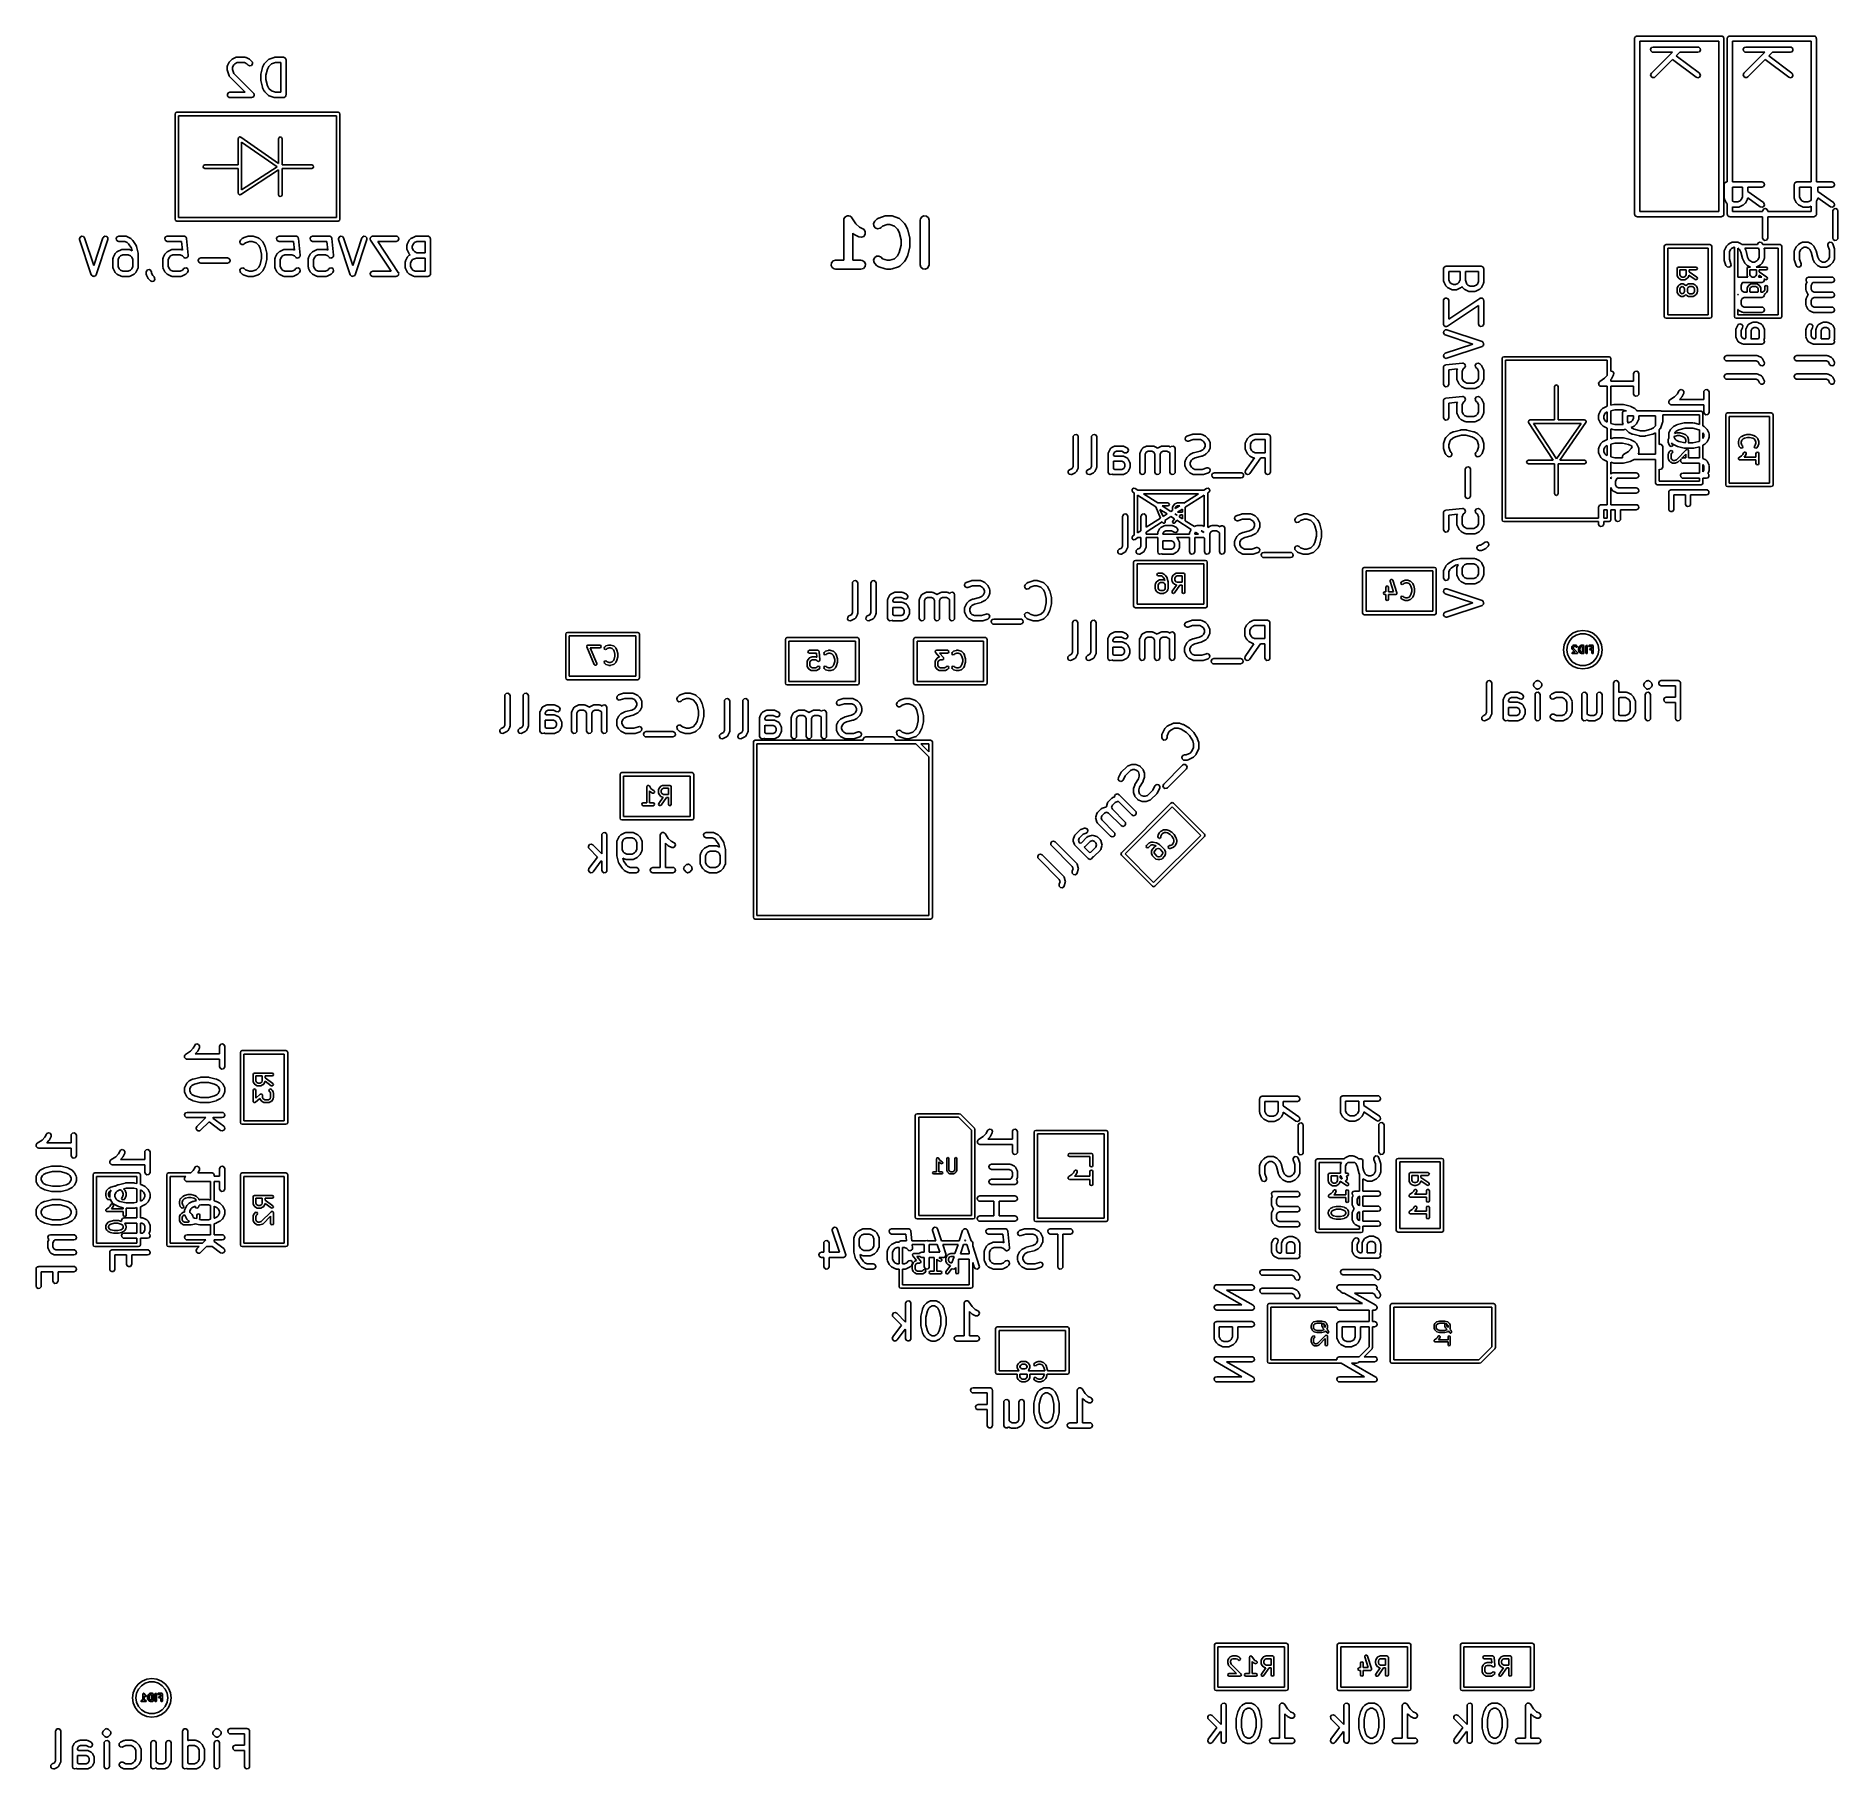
# Model space of a CAD drawing. Extents: x 0.58 to 2.6, y 0.2 to 2.14.
import ezdxf

# ---------------------------------------------------------------- set-up
doc = ezdxf.new("R2010")
doc.units = 0
doc.header["$MEASUREMENT"] = 0
doc.layers.add('BLACK', color=7, linetype='CONTINUOUS')

msp = doc.modelspace()

# ---------------------------------------------------------------- linework, layer by layer
at = {"layer": 'BLACK', "linetype": 'CONTINUOUS'}
for p, q in [((2.37725, 2.14333), (2.37763, 2.14399)), ((2.37763, 2.14399), (2.37788, 2.14409)), ((2.37788, 2.14409), (2.37805, 2.14429)), ((2.37805, 2.14429), (2.37881, 2.14442)), ((2.37881, 2.14442), (2.37953, 2.14469)), ((2.37953, 2.14469), (2.47402, 2.14469)), ((2.47402, 2.14469), (2.4744, 2.14462)), ((2.4744, 2.14462), (2.47453, 2.14464)), ((2.47453, 2.14464), (2.47464, 2.14457)), ((2.47464, 2.14457), (2.47503, 2.14451)), ((2.47503, 2.14451), (2.47561, 2.14401)), ((2.47561, 2.14401), (2.47628, 2.14363)), ((2.47628, 2.14363), (2.47637, 2.14338)), ((2.48118, 2.14333), (2.48157, 2.14399)), ((2.48157, 2.14399), (2.48182, 2.14409)), ((2.48182, 2.14409), (2.48199, 2.14429)), ((2.48199, 2.14429), (2.48274, 2.14442)), ((2.48274, 2.14442), (2.48346, 2.14469)), ((2.48346, 2.14469), (2.57795, 2.14469)), ((2.57795, 2.14469), (2.57834, 2.14462)), ((2.57834, 2.14462), (2.57847, 2.14464)), ((2.57847, 2.14464), (2.57858, 2.14457)), ((2.57858, 2.14457), (2.57896, 2.14451)), ((2.57896, 2.14451), (2.57955, 2.14401)), ((2.57955, 2.14401), (2.58021, 2.14363)), ((2.58021, 2.14363), (2.58031, 2.14338)), ((2.37657, 2.14173), (2.37664, 2.14212)), ((2.37657, 1.94488), (2.37657, 2.14173)), ((2.37662, 2.14225), (2.37669, 2.14236)), ((2.37664, 2.14212), (2.37662, 2.14225)), ((2.37669, 2.14236), (2.37675, 2.14274)), ((2.37675, 2.14274), (2.37725, 2.14333)), ((2.38248, 2.13878), (2.38248, 1.94783)), ((2.47106, 2.13878), (2.38248, 2.13878)), ((2.39469, 2.12992), (2.3957, 2.13166)), ((2.39504, 2.12793), (2.39469, 2.12992)), ((2.39659, 2.12663), (2.39504, 2.12793)), ((2.39551, 2.10292), (2.41904, 2.12645)), ((2.3957, 2.13166), (2.3976, 2.13236)), ((2.3976, 2.12645), (2.39659, 2.12663)), ((2.3976, 2.13236), (2.4476, 2.13236)), ((2.41904, 2.12645), (2.3976, 2.12645)), ((2.42739, 2.12645), (2.42352, 2.12258)), ((2.4476, 2.12645), (2.42739, 2.12645)), ((2.4476, 2.13236), (2.44861, 2.13218)), ((2.44949, 2.12714), (2.4476, 2.12645)), ((2.44861, 2.13218), (2.45015, 2.13088)), ((2.4505, 2.12889), (2.44949, 2.12714)), ((2.45015, 2.13088), (2.4505, 2.12889)), ((2.47106, 1.94783), (2.47106, 2.13878)), ((2.47637, 2.14338), (2.47657, 2.14321)), ((2.47657, 2.14321), (2.47671, 2.14245)), ((2.47671, 2.14245), (2.47697, 2.14173)), ((2.47697, 2.14173), (2.47697, 1.94488)), ((2.48051, 2.14173), (2.48058, 2.14212)), ((2.48051, 1.98098), (2.48051, 2.14173)), ((2.48056, 2.14225), (2.48062, 2.14236)), ((2.48058, 2.14212), (2.48056, 2.14225)), ((2.48062, 2.14236), (2.48069, 2.14274)), ((2.48069, 2.14274), (2.48118, 2.14333)), ((2.48642, 2.13878), (2.48642, 1.98098)), ((2.575, 2.13878), (2.48642, 2.13878)), ((2.49862, 2.12992), (2.49963, 2.13166)), ((2.49898, 2.12793), (2.49862, 2.12992)), ((2.50052, 2.12663), (2.49898, 2.12793)), ((2.49944, 2.10292), (2.52298, 2.12645)), ((2.49963, 2.13166), (2.50153, 2.13236)), ((2.50153, 2.12645), (2.50052, 2.12663)), ((2.50153, 2.13236), (2.55153, 2.13236)), ((2.52298, 2.12645), (2.50153, 2.12645)), ((2.53133, 2.12645), (2.52746, 2.12258)), ((2.55153, 2.12645), (2.53133, 2.12645)), ((2.55153, 2.13236), (2.55254, 2.13218)), ((2.55343, 2.12714), (2.55153, 2.12645)), ((2.55254, 2.13218), (2.55409, 2.13088)), ((2.55444, 2.12889), (2.55343, 2.12714)), ((2.55409, 2.13088), (2.55444, 2.12889)), ((2.575, 1.98098), (2.575, 2.13878)), ((2.58031, 2.14338), (2.58051, 2.14321)), ((2.58051, 2.14321), (2.58064, 2.14245)), ((2.58064, 2.14245), (2.58091, 2.14173)), ((2.58091, 2.14173), (2.58091, 1.98098)), ((0.797314, 2.11042), (0.797492, 2.11143)), ((0.797314, 2.10667), (0.797314, 2.11042)), ((0.797336, 2.10661), (0.797314, 2.10667)), ((0.797466, 2.10574), (0.797336, 2.10661)), ((0.799341, 2.10011), (0.797466, 2.10574)), ((0.797492, 2.11143), (0.797606, 2.11157)), ((0.797606, 2.11157), (0.797626, 2.11174)), ((0.797626, 2.11174), (0.799501, 2.11549)), ((0.799501, 2.11549), (0.800027, 2.1162)), ((0.800027, 2.1162), (0.800054, 2.11626)), ((0.800054, 2.11626), (0.801929, 2.11813)), ((0.801929, 2.11813), (0.802652, 2.11864)), ((0.802652, 2.11864), (0.802696, 2.11869)), ((0.802696, 2.11869), (0.806446, 2.12056)), ((0.804569, 2.11242), (0.80322, 2.10972)), ((0.80322, 2.10972), (0.80322, 2.10715)), ((0.80322, 2.10715), (0.804723, 2.10264)), ((0.805766, 2.11362), (0.804569, 2.11242)), ((0.808463, 2.11497), (0.805766, 2.11362)), ((0.806446, 2.12056), (0.807429, 2.12085)), ((0.807429, 2.12085), (0.8076, 2.12081)), ((0.8076, 2.12081), (0.807766, 2.12087)), ((0.807766, 2.12087), (0.81714, 2.12087)), ((0.816443, 2.11497), (0.808463, 2.11497)), ((0.81914, 2.11362), (0.816443, 2.11497)), ((0.81714, 2.12087), (0.81815, 2.1207)), ((0.81815, 2.1207), (0.818285, 2.12058)), ((0.818285, 2.12058), (0.818461, 2.12056)), ((0.818461, 2.12056), (0.82221, 2.11869)), ((0.820676, 2.11208), (0.81914, 2.11362)), ((0.822507, 2.11123), (0.820676, 2.11208)), ((0.82221, 2.11869), (0.822919, 2.11816)), ((0.824458, 2.11175), (0.822507, 2.11123)), ((0.822919, 2.11816), (0.822977, 2.11813)), ((0.822977, 2.11813), (0.824852, 2.11626)), ((0.825616, 2.11341), (0.824458, 2.11175)), ((0.824852, 2.11626), (0.82544, 2.11542)), ((0.82544, 2.11542), (0.825616, 2.11341)), ((0.834898, 2.10176), (0.836773, 2.10926)), ((0.836773, 2.10926), (0.83698, 2.10973)), ((0.83698, 2.10973), (0.836996, 2.10987)), ((0.836996, 2.10987), (0.838871, 2.11362)), ((0.838871, 2.11362), (0.839397, 2.11433)), ((0.839397, 2.11433), (0.839424, 2.11438)), ((0.839424, 2.11438), (0.843174, 2.11813)), ((0.842423, 2.10752), (0.840715, 2.10068)), ((0.843939, 2.11055), (0.842423, 2.10752)), ((0.843174, 2.11813), (0.844014, 2.11872)), ((0.846856, 2.11346), (0.843939, 2.11055)), ((0.844014, 2.11872), (0.84419, 2.11874)), ((0.84419, 2.11874), (0.844328, 2.11885)), ((0.844328, 2.11885), (0.849952, 2.12072)), ((0.851365, 2.11497), (0.846856, 2.11346)), ((0.849952, 2.12072), (0.850825, 2.12085)), ((0.850825, 2.12085), (0.850886, 2.12087)), ((0.850886, 2.12087), (0.86026, 2.12087)), ((0.857307, 2.11497), (0.851365, 2.11497)), ((0.857307, 2.0815), (0.857307, 2.11497)), ((0.86026, 2.12087), (0.860643, 2.12081)), ((0.860643, 2.12081), (0.860772, 2.12083)), ((0.860772, 2.12083), (0.860886, 2.12076)), ((0.860886, 2.12076), (0.86127, 2.1207)), ((0.86127, 2.1207), (0.861857, 2.1202)), ((0.861857, 2.1202), (0.862522, 2.11982)), ((0.862522, 2.11982), (0.862613, 2.11957)), ((0.862613, 2.11957), (0.862817, 2.1194)), ((0.862817, 2.1194), (0.86295, 2.11864)), ((0.86295, 2.11864), (0.863212, 2.11792)), ((0.863212, 2.11792), (0.863212, 2.07855)), ((2.4193, 2.11836), (2.39968, 2.09874)), ((2.44582, 2.09847), (2.4193, 2.11836)), ((2.42352, 2.12258), (2.44937, 2.10319)), ((2.44937, 2.10319), (2.45007, 2.10244)), ((2.52324, 2.11836), (2.50362, 2.09874)), ((2.54976, 2.09847), (2.52324, 2.11836)), ((2.52746, 2.12258), (2.5533, 2.10319)), ((2.5533, 2.10319), (2.55401, 2.10244)), ((0.79945, 2.09998), (0.799341, 2.10011)), ((0.799466, 2.0998), (0.79945, 2.09998)), ((0.800054, 2.09896), (0.799466, 2.0998)), ((0.81751, 2.0815), (0.800054, 2.09896)), ((0.804723, 2.10264), (0.826727, 2.08064)), ((0.83481, 2.10105), (0.834912, 2.10163)), ((0.83481, 2.09542), (0.83481, 2.10105)), ((0.834856, 2.0953), (0.83481, 2.09542)), ((0.834898, 2.09471), (0.834856, 2.0953)), ((0.834912, 2.10163), (0.834898, 2.10176)), ((0.836773, 2.08721), (0.834898, 2.09471)), ((0.836851, 2.08709), (0.836773, 2.08721)), ((0.836996, 2.0866), (0.836851, 2.08709)), ((0.838871, 2.08285), (0.836996, 2.0866)), ((0.840715, 2.10068), (0.840715, 2.09579)), ((0.840715, 2.09579), (0.842423, 2.08895)), ((0.842423, 2.08895), (0.843939, 2.08592)), ((0.843939, 2.08592), (0.846857, 2.08301)), ((0.846857, 2.08301), (0.851365, 2.0815)), ((2.39465, 2.10109), (2.39551, 2.10292)), ((2.39518, 2.09914), (2.39465, 2.10109)), ((2.39683, 2.09798), (2.39518, 2.09914)), ((2.39884, 2.09815), (2.39683, 2.09798)), ((2.39968, 2.09874), (2.39884, 2.09815)), ((2.44776, 2.09788), (2.44582, 2.09847)), ((2.44961, 2.09868), (2.44776, 2.09788)), ((2.45053, 2.10048), (2.44961, 2.09868)), ((2.45007, 2.10244), (2.45053, 2.10048)), ((2.49859, 2.10109), (2.49944, 2.10292)), ((2.49911, 2.09914), (2.49859, 2.10109)), ((2.50077, 2.09798), (2.49911, 2.09914)), ((2.50278, 2.09815), (2.50077, 2.09798)), ((2.50362, 2.09874), (2.50278, 2.09815)), ((2.55169, 2.09788), (2.54976, 2.09847)), ((2.55355, 2.09868), (2.55169, 2.09788)), ((2.55446, 2.10048), (2.55355, 2.09868)), ((2.55401, 2.10244), (2.55446, 2.10048)), ((0.797359, 2.07906), (0.798369, 2.08081)), ((0.79771, 2.07707), (0.797359, 2.07906)), ((0.799257, 2.07578), (0.79771, 2.07707)), ((0.798369, 2.08081), (0.800267, 2.0815)), ((0.800267, 2.0756), (0.799257, 2.07578)), ((0.800267, 2.0815), (0.81751, 2.0815)), ((0.824639, 2.0756), (0.800267, 2.0756)), ((0.825474, 2.0759), (0.824639, 2.0756)), ((0.826333, 2.07613), (0.825474, 2.0759)), ((0.82641, 2.07624), (0.826333, 2.07613)), ((0.826537, 2.07629), (0.82641, 2.07624)), ((0.826981, 2.07706), (0.826537, 2.07629)), ((0.826727, 2.08064), (0.827097, 2.08011)), ((0.827491, 2.07779), (0.826981, 2.07706)), ((0.827097, 2.08011), (0.827196, 2.08003)), ((0.827196, 2.08003), (0.82721, 2.07995)), ((0.82721, 2.07995), (0.827315, 2.0798)), ((0.827315, 2.0798), (0.827393, 2.07891)), ((0.827393, 2.07891), (0.827547, 2.07804)), ((0.827547, 2.07804), (0.827479, 2.07792)), ((0.827479, 2.07792), (0.827491, 2.07779)), ((0.838918, 2.08281), (0.838871, 2.08285)), ((0.839424, 2.08209), (0.838918, 2.08281)), ((0.843174, 2.07834), (0.839424, 2.08209)), ((0.843334, 2.07826), (0.843174, 2.07834)), ((0.843426, 2.07811), (0.843334, 2.07826)), ((0.844328, 2.07762), (0.843426, 2.07811)), ((0.849952, 2.07575), (0.844328, 2.07762)), ((0.850016, 2.07575), (0.849952, 2.07575)), ((0.850886, 2.0756), (0.850016, 2.07575)), ((0.86026, 2.0756), (0.850886, 2.0756)), ((0.851365, 2.0815), (0.857307, 2.0815)), ((0.86098, 2.07586), (0.86026, 2.0756)), ((0.861736, 2.07599), (0.86098, 2.07586)), ((0.861907, 2.0762), (0.861736, 2.07599)), ((0.862158, 2.07629), (0.861907, 2.0762)), ((0.862541, 2.07695), (0.862158, 2.07629)), ((0.863034, 2.07754), (0.862541, 2.07695)), ((0.863102, 2.07792), (0.863034, 2.07754)), ((0.863168, 2.07804), (0.863102, 2.07792)), ((0.863212, 2.07855), (0.863145, 2.07817)), ((0.863145, 2.07817), (0.863168, 2.07804)), ((0.738681, 2.05709), (0.739258, 2.05848)), ((0.738681, 1.93898), (0.738681, 2.05709)), ((0.739258, 2.05848), (0.74065, 2.05906)), ((0.74065, 2.05906), (0.921752, 2.05906)), ((0.742618, 2.05512), (0.742618, 1.94094)), ((0.919783, 2.05512), (0.742618, 2.05512)), ((0.919783, 1.94094), (0.919783, 2.05512)), ((0.921752, 2.05906), (0.923144, 2.05848)), ((0.923144, 2.05848), (0.92372, 2.05709)), ((0.92372, 2.05709), (0.92372, 1.93898)), ((0.809501, 2.02949), (0.809727, 2.03004)), ((0.809501, 1.99996), (0.809501, 2.02949)), ((0.809727, 2.03004), (0.809853, 2.03062)), ((0.809853, 2.03062), (0.810007, 2.03071)), ((0.810007, 2.03071), (0.810077, 2.03088)), ((0.810077, 2.03088), (0.810624, 2.03111)), ((0.810624, 2.03111), (0.811121, 2.03143)), ((0.811121, 2.03143), (0.8113, 2.03139)), ((0.8113, 2.03139), (0.811469, 2.03146)), ((0.811469, 2.03146), (0.812016, 2.03123)), ((0.812016, 2.03123), (0.812593, 2.03111)), ((0.812593, 2.03111), (0.854801, 2.00176)), ((0.853244, 1.99804), (0.813438, 2.02572)), ((0.813438, 2.02572), (0.813438, 1.97212)), ((0.854801, 2.02949), (0.855377, 2.03088)), ((0.854801, 2.00176), (0.854801, 2.02949)), ((0.855377, 2.03088), (0.856769, 2.03146)), ((0.856769, 2.03146), (0.858161, 2.03088)), ((0.858161, 2.03088), (0.858738, 2.02949)), ((0.858738, 2.02949), (0.858738, 1.99996)), ((0.770201, 1.99799), (0.770777, 1.99938)), ((0.770777, 1.9966), (0.770201, 1.99799)), ((0.770777, 1.99938), (0.772169, 1.99996)), ((0.772169, 1.99602), (0.770777, 1.9966)), ((0.772169, 1.99996), (0.809501, 1.99996)), ((0.809501, 1.99602), (0.772169, 1.99602)), ((0.809501, 1.96849), (0.809501, 1.99602)), ((0.854801, 1.99436), (0.812544, 1.96684)), ((0.813438, 1.97212), (0.853244, 1.99804)), ((0.854801, 1.96649), (0.854801, 1.99436)), ((0.858738, 1.99996), (0.892269, 1.99996)), ((0.892269, 1.99602), (0.858738, 1.99602)), ((0.858738, 1.99602), (0.858738, 1.96649)), ((0.892269, 1.99996), (0.893661, 1.99938)), ((0.893661, 1.9966), (0.892269, 1.99602)), ((0.893661, 1.99938), (0.894238, 1.99799)), ((0.894238, 1.99799), (0.893661, 1.9966)), ((0.809716, 1.96797), (0.809501, 1.96849)), ((0.80982, 1.96742), (0.809716, 1.96797)), ((0.809996, 1.9673), (0.80982, 1.96742)), ((0.810077, 1.9671), (0.809996, 1.9673)), ((0.810598, 1.96688), (0.810077, 1.9671)), ((0.811062, 1.96657), (0.810598, 1.96688)), ((0.811272, 1.9666), (0.811062, 1.96657)), ((0.811469, 1.96652), (0.811272, 1.9666)), ((0.81199, 1.96674), (0.811469, 1.96652)), ((0.812544, 1.96684), (0.81199, 1.96674)), ((0.855377, 1.9651), (0.854801, 1.96649)), ((0.856769, 1.96452), (0.855377, 1.9651)), ((0.858161, 1.9651), (0.856769, 1.96452)), ((0.858738, 1.96649), (0.858161, 1.9651)), ((2.47716, 1.97803), (2.47723, 1.97841)), ((2.47716, 1.96303), (2.47716, 1.97803)), ((2.47722, 1.96286), (2.47716, 1.96303)), ((2.47718, 1.96269), (2.47722, 1.96286)), ((2.47747, 1.96171), (2.47718, 1.96269)), ((2.4772, 1.97854), (2.47727, 1.97865)), ((2.47723, 1.97841), (2.4772, 1.97854)), ((2.47727, 1.97865), (2.47734, 1.97904)), ((2.47734, 1.97904), (2.47783, 1.97963)), ((2.47934, 1.95796), (2.47747, 1.96171)), ((2.47783, 1.97963), (2.47821, 1.98029)), ((2.47821, 1.98029), (2.47846, 1.98038)), ((2.47846, 1.98038), (2.47863, 1.98058)), ((2.47863, 1.98058), (2.47939, 1.98072)), ((2.47939, 1.98072), (2.48011, 1.98098)), ((2.48011, 1.98098), (2.48051, 1.98098)), ((2.48642, 1.98098), (2.51948, 1.98098)), ((2.49778, 1.97507), (2.48642, 1.97507)), ((2.48642, 1.97507), (2.48642, 1.95943)), ((2.49643, 1.96103), (2.49778, 1.96373)), ((2.49778, 1.96373), (2.49778, 1.97507)), ((2.50337, 1.96171), (2.5015, 1.95796)), ((2.50339, 1.96188), (2.50337, 1.96171)), ((2.50351, 1.96202), (2.50339, 1.96188)), ((2.50368, 1.96299), (2.50351, 1.96202)), ((2.51779, 1.95311), (2.50368, 1.96299)), ((2.51948, 1.97507), (2.50369, 1.97507)), ((2.50369, 1.97507), (2.50369, 1.97019)), ((2.50369, 1.97019), (2.52117, 1.95795)), ((2.51948, 1.98098), (2.52049, 1.9808)), ((2.52138, 1.97577), (2.51948, 1.97507)), ((2.52049, 1.9808), (2.52204, 1.9795)), ((2.52239, 1.97751), (2.52138, 1.97577)), ((2.52204, 1.9795), (2.52239, 1.97751)), ((2.5559, 1.97803), (2.55597, 1.97841)), ((2.5559, 1.96303), (2.5559, 1.97803)), ((2.55596, 1.96286), (2.5559, 1.96303)), ((2.55592, 1.96269), (2.55596, 1.96286)), ((2.55621, 1.96171), (2.55592, 1.96269)), ((2.55594, 1.97854), (2.55601, 1.97865)), ((2.55597, 1.97841), (2.55594, 1.97854)), ((2.55601, 1.97865), (2.55608, 1.97904)), ((2.55608, 1.97904), (2.55657, 1.97963)), ((2.55808, 1.95796), (2.55621, 1.96171)), ((2.55657, 1.97963), (2.55695, 1.98029)), ((2.55695, 1.98029), (2.5572, 1.98038)), ((2.5572, 1.98038), (2.55737, 1.98058)), ((2.55737, 1.98058), (2.55813, 1.98072)), ((2.55813, 1.98072), (2.55885, 1.98098)), ((2.55885, 1.98098), (2.575, 1.98098)), ((2.575, 1.97507), (2.5618, 1.97507)), ((2.5618, 1.97507), (2.5618, 1.96373)), ((2.5618, 1.96373), (2.56315, 1.96103)), ((2.575, 1.96086), (2.575, 1.97507)), ((2.58091, 1.98098), (2.59822, 1.98098)), ((2.58211, 1.96171), (2.58091, 1.95929)), ((2.58213, 1.96188), (2.58211, 1.96171)), ((2.58225, 1.96202), (2.58213, 1.96188)), ((2.58242, 1.96299), (2.58225, 1.96202)), ((2.59653, 1.95311), (2.58242, 1.96299)), ((2.59822, 1.97507), (2.58243, 1.97507)), ((2.58243, 1.97507), (2.58243, 1.97019)), ((2.58243, 1.97019), (2.59991, 1.95795)), ((2.59822, 1.98098), (2.59923, 1.9808)), ((2.60012, 1.97577), (2.59822, 1.97507)), ((2.59923, 1.9808), (2.60078, 1.9795)), ((2.60113, 1.97751), (2.60012, 1.97577)), ((2.60078, 1.9795), (2.60113, 1.97751)), ((1.49014, 1.94058), (1.49086, 1.94174)), ((1.49086, 1.94174), (1.4909, 1.94176)), ((1.4909, 1.94176), (1.49092, 1.9418)), ((1.49092, 1.9418), (1.49217, 1.94237)), ((1.49217, 1.94237), (1.4934, 1.94296)), ((1.4934, 1.94296), (1.49345, 1.94295)), ((1.49345, 1.94295), (1.49349, 1.94297)), ((1.49349, 1.94297), (1.49484, 1.94277)), ((1.49484, 1.94277), (1.4962, 1.9426)), ((1.4962, 1.9426), (1.49623, 1.94257)), ((1.49623, 1.94257), (1.49627, 1.94257)), ((1.49627, 1.94257), (1.49731, 1.94167)), ((1.49731, 1.94167), (1.49836, 1.94079)), ((1.52833, 1.94038), (1.53547, 1.94276)), ((1.53547, 1.94276), (1.53687, 1.94302)), ((1.53687, 1.94302), (1.53696, 1.94299)), ((1.53696, 1.94299), (1.53705, 1.94302)), ((1.53705, 1.94302), (1.54182, 1.94302)), ((1.54182, 1.94302), (1.54323, 1.94282)), ((1.54323, 1.94282), (1.5433, 1.94277)), ((1.5433, 1.94277), (1.5434, 1.94276)), ((1.5434, 1.94276), (1.55054, 1.94038)), ((1.57511, 1.93943), (1.57664, 1.9418)), ((1.57664, 1.9418), (1.5792, 1.94297)), ((1.5792, 1.94297), (1.58199, 1.94257)), ((1.58199, 1.94257), (1.58412, 1.94072)), ((2.37684, 1.94416), (2.37657, 1.94488)), ((2.37697, 1.94341), (2.37684, 1.94416)), ((2.37717, 1.94323), (2.37697, 1.94341)), ((2.37727, 1.94298), (2.37717, 1.94323)), ((2.37793, 1.9426), (2.37727, 1.94298)), ((2.37852, 1.94211), (2.37793, 1.9426)), ((2.3789, 1.94204), (2.37852, 1.94211)), ((2.37901, 1.94197), (2.3789, 1.94204)), ((2.37914, 1.942), (2.37901, 1.94197)), ((2.37953, 1.94193), (2.37914, 1.942)), ((2.47402, 1.94193), (2.37953, 1.94193)), ((2.38248, 1.94783), (2.47106, 1.94783)), ((2.47474, 1.94219), (2.47402, 1.94193)), ((2.47549, 1.94232), (2.47474, 1.94219)), ((2.47566, 1.94253), (2.47549, 1.94232)), ((2.47591, 1.94262), (2.47566, 1.94253)), ((2.4763, 1.94328), (2.47591, 1.94262)), ((2.47679, 1.94387), (2.4763, 1.94328)), ((2.47686, 1.94426), (2.47679, 1.94387)), ((2.47692, 1.94437), (2.47686, 1.94426)), ((2.47697, 1.94488), (2.4769, 1.9445)), ((2.4769, 1.9445), (2.47692, 1.94437)), ((2.47939, 1.95792), (2.47934, 1.95796)), ((2.4799, 1.95719), (2.47939, 1.95792)), ((2.48051, 1.95658), (2.4799, 1.95719)), ((2.48051, 1.94488), (2.48051, 1.95658)), ((2.48077, 1.94416), (2.48051, 1.94488)), ((2.48091, 1.94341), (2.48077, 1.94416)), ((2.48111, 1.94323), (2.48091, 1.94341)), ((2.4812, 1.94298), (2.48111, 1.94323)), ((2.48187, 1.9426), (2.4812, 1.94298)), ((2.48245, 1.94211), (2.48187, 1.9426)), ((2.48284, 1.94204), (2.48245, 1.94211)), ((2.48295, 1.94197), (2.48284, 1.94204)), ((2.48308, 1.942), (2.48295, 1.94197)), ((2.48346, 1.94193), (2.48308, 1.942)), ((2.52028, 1.94193), (2.48346, 1.94193)), ((2.48642, 1.95943), (2.48831, 1.95848)), ((2.48646, 1.95287), (2.48642, 1.95287)), ((2.48642, 1.95287), (2.48642, 1.94783)), ((2.48642, 1.94783), (2.52028, 1.94783)), ((2.4866, 1.95276), (2.48646, 1.95287)), ((2.48761, 1.95258), (2.4866, 1.95276)), ((2.49323, 1.95258), (2.48761, 1.95258)), ((2.48831, 1.95848), (2.49254, 1.95848)), ((2.49254, 1.95848), (2.49523, 1.95983)), ((2.4934, 1.95264), (2.49323, 1.95258)), ((2.49357, 1.9526), (2.4934, 1.95264)), ((2.49455, 1.95289), (2.49357, 1.9526)), ((2.4983, 1.95476), (2.49455, 1.95289)), ((2.49523, 1.95983), (2.49643, 1.96103)), ((2.49835, 1.95481), (2.4983, 1.95476)), ((2.49907, 1.95532), (2.49835, 1.95481)), ((2.50095, 1.95719), (2.49907, 1.95532)), ((2.50097, 1.95725), (2.50095, 1.95719)), ((2.5015, 1.95796), (2.50097, 1.95725)), ((2.51974, 1.95259), (2.51779, 1.95311)), ((2.52157, 1.95344), (2.51974, 1.95259)), ((2.52028, 1.94803), (2.52046, 1.94904)), ((2.52028, 1.94783), (2.52028, 1.94803)), ((2.52028, 1.91804), (2.52028, 1.94193)), ((2.52046, 1.94904), (2.52175, 1.95059)), ((2.52117, 1.95795), (2.5219, 1.95722)), ((2.52242, 1.95527), (2.52157, 1.95344)), ((2.52175, 1.95059), (2.52374, 1.95094)), ((2.5219, 1.95722), (2.52242, 1.95527)), ((2.52374, 1.95094), (2.52549, 1.94993)), ((2.52549, 1.94993), (2.52618, 1.94803)), ((2.52618, 1.94803), (2.52618, 1.94783)), ((2.52618, 1.94783), (2.575, 1.94783)), ((2.57795, 1.94193), (2.52618, 1.94193)), ((2.52618, 1.94193), (2.52618, 1.91804)), ((2.55813, 1.95792), (2.55808, 1.95796)), ((2.55864, 1.95719), (2.55813, 1.95792)), ((2.56051, 1.95532), (2.55864, 1.95719)), ((2.56057, 1.95529), (2.56051, 1.95532)), ((2.56128, 1.95476), (2.56057, 1.95529)), ((2.56503, 1.95289), (2.56128, 1.95476)), ((2.56315, 1.96103), (2.56435, 1.95983)), ((2.56435, 1.95983), (2.56705, 1.95848)), ((2.5652, 1.95287), (2.56503, 1.95289)), ((2.56534, 1.95276), (2.5652, 1.95287)), ((2.56635, 1.95258), (2.56534, 1.95276)), ((2.57197, 1.95258), (2.56635, 1.95258)), ((2.56705, 1.95848), (2.57128, 1.95848)), ((2.57128, 1.95848), (2.57397, 1.95983)), ((2.57214, 1.95264), (2.57197, 1.95258)), ((2.57231, 1.9526), (2.57214, 1.95264)), ((2.57329, 1.95289), (2.57231, 1.9526)), ((2.575, 1.95374), (2.57329, 1.95289)), ((2.57397, 1.95983), (2.575, 1.96086)), ((2.575, 1.94783), (2.575, 1.95374)), ((2.57867, 1.94219), (2.57795, 1.94193)), ((2.57943, 1.94232), (2.57867, 1.94219)), ((2.5796, 1.94253), (2.57943, 1.94232)), ((2.57985, 1.94262), (2.5796, 1.94253)), ((2.58023, 1.94328), (2.57985, 1.94262)), ((2.58073, 1.94387), (2.58023, 1.94328)), ((2.5808, 1.94426), (2.58073, 1.94387)), ((2.58086, 1.94437), (2.5808, 1.94426)), ((2.58091, 1.94488), (2.58084, 1.9445)), ((2.58084, 1.9445), (2.58086, 1.94437)), ((2.58091, 1.95929), (2.58091, 1.94488)), ((2.59848, 1.95259), (2.59653, 1.95311)), ((2.60031, 1.95344), (2.59848, 1.95259)), ((2.59902, 1.94803), (2.5992, 1.94904)), ((2.59902, 1.91804), (2.59902, 1.94803)), ((2.5992, 1.94904), (2.60049, 1.95059)), ((2.59991, 1.95795), (2.60064, 1.95722)), ((2.60116, 1.95527), (2.60031, 1.95344)), ((2.60049, 1.95059), (2.60248, 1.95094)), ((2.60064, 1.95722), (2.60116, 1.95527)), ((2.60248, 1.95094), (2.60423, 1.94993)), ((2.60423, 1.94993), (2.60492, 1.94803)), ((2.60492, 1.94803), (2.60492, 1.91804)), ((0.739258, 1.93758), (0.738681, 1.93898)), ((0.74065, 1.93701), (0.739258, 1.93758)), ((0.921752, 1.93701), (0.74065, 1.93701)), ((0.742618, 1.94094), (0.919783, 1.94094)), ((0.923144, 1.93758), (0.921752, 1.93701)), ((0.92372, 1.93898), (0.923144, 1.93758)), ((1.4892, 1.93802), (1.48938, 1.93928)), ((1.4892, 1.89302), (1.4892, 1.93802)), ((1.48938, 1.93935), (1.48939, 1.93937)), ((1.48938, 1.93928), (1.48938, 1.93935)), ((1.48939, 1.93937), (1.4894, 1.93943)), ((1.4894, 1.93943), (1.49014, 1.94058)), ((1.49836, 1.94079), (1.50285, 1.93406)), ((1.50019, 1.92258), (1.4992, 1.92357)), ((1.4992, 1.92357), (1.4992, 1.89302)), ((1.50027, 1.92253), (1.50019, 1.92258)), ((1.50032, 1.92245), (1.50027, 1.92253)), ((1.50149, 1.92164), (1.50032, 1.92245)), ((1.50625, 1.91926), (1.50149, 1.92164)), ((1.50285, 1.93406), (1.50668, 1.93022)), ((1.50668, 1.93022), (1.51072, 1.92821)), ((1.51072, 1.92821), (1.51189, 1.92739)), ((1.51323, 1.92216), (1.51162, 1.91984)), ((1.51189, 1.92739), (1.51333, 1.92497)), ((1.51333, 1.92497), (1.51323, 1.92216)), ((1.52265, 1.93432), (1.524, 1.93679)), ((1.52285, 1.93151), (1.52265, 1.93432)), ((1.52453, 1.92925), (1.52285, 1.93151)), ((1.524, 1.93679), (1.52638, 1.93917)), ((1.52717, 1.92827), (1.52453, 1.92925)), ((1.52638, 1.93917), (1.52752, 1.94003)), ((1.52993, 1.92887), (1.52717, 1.92827)), ((1.52752, 1.94003), (1.52796, 1.94012)), ((1.52796, 1.94012), (1.52833, 1.94038)), ((1.53107, 1.92972), (1.52993, 1.92887)), ((1.53261, 1.93127), (1.53107, 1.92972)), ((1.53787, 1.93302), (1.53261, 1.93127)), ((1.54101, 1.93302), (1.53787, 1.93302)), ((1.54626, 1.93127), (1.54101, 1.93302)), ((1.54961, 1.92791), (1.54626, 1.93127)), ((1.55138, 1.92437), (1.54961, 1.92791)), ((1.55054, 1.94038), (1.55181, 1.93974)), ((1.55348, 1.91597), (1.55138, 1.92437)), ((1.55181, 1.93974), (1.5521, 1.93939)), ((1.5521, 1.93939), (1.5525, 1.93917)), ((1.5525, 1.93917), (1.55726, 1.93441)), ((1.55726, 1.93441), (1.55811, 1.93327)), ((1.55811, 1.93327), (1.55813, 1.93318)), ((1.55813, 1.93318), (1.55819, 1.93311)), ((1.55819, 1.93311), (1.56057, 1.92835)), ((1.56057, 1.92835), (1.56086, 1.92748)), ((1.56086, 1.92748), (1.56095, 1.92733)), ((1.56095, 1.92733), (1.56333, 1.9178)), ((1.57491, 1.93802), (1.57511, 1.93943)), ((1.57491, 1.88802), (1.57491, 1.93802)), ((1.58412, 1.94072), (1.58491, 1.93802)), ((1.58491, 1.93802), (1.58491, 1.88802)), ((0.631399, 1.91721), (0.632141, 1.91909)), ((0.631549, 1.9162), (0.631399, 1.91721)), ((0.644673, 1.87683), (0.631549, 1.9162)), ((0.632141, 1.91909), (0.633917, 1.92005)), ((0.633917, 1.92005), (0.635896, 1.91965)), ((0.635896, 1.91965), (0.637152, 1.91807)), ((0.637152, 1.91807), (0.647474, 1.8871)), ((0.647474, 1.8871), (0.657796, 1.91807)), ((0.663398, 1.9162), (0.650275, 1.87683)), ((0.657796, 1.91807), (0.658284, 1.91897)), ((0.658284, 1.91897), (0.660005, 1.92003)), ((0.660005, 1.92003), (0.662003, 1.91973)), ((0.662003, 1.91973), (0.663343, 1.91822)), ((0.663343, 1.91822), (0.663398, 1.9162)), ((0.671633, 1.90047), (0.673507, 1.90235)), ((0.672687, 1.91765), (0.673697, 1.9194)), ((0.673038, 1.91566), (0.672687, 1.91765)), ((0.674585, 1.91436), (0.673038, 1.91566)), ((0.673507, 1.90235), (0.67423, 1.90285)), ((0.673697, 1.9194), (0.675595, 1.92009)), ((0.67423, 1.90285), (0.674275, 1.9029)), ((0.674275, 1.9029), (0.678024, 1.90478)), ((0.675595, 1.91418), (0.674585, 1.91436)), ((0.675595, 1.92009), (0.683094, 1.92009)), ((0.682397, 1.91418), (0.675595, 1.91418)), ((0.678024, 1.90478), (0.679007, 1.90507)), ((0.679007, 1.90507), (0.679179, 1.90503)), ((0.679179, 1.90503), (0.679345, 1.90509)), ((0.679345, 1.90509), (0.686844, 1.90509)), ((0.685095, 1.91283), (0.682397, 1.91418)), ((0.683094, 1.92009), (0.684104, 1.91991)), ((0.684104, 1.91991), (0.684239, 1.91979)), ((0.684239, 1.91979), (0.684415, 1.91977)), ((0.684415, 1.91977), (0.688164, 1.9179)), ((0.686424, 1.9115), (0.685095, 1.91283)), ((0.689728, 1.90655), (0.686424, 1.9115)), ((0.686844, 1.90509), (0.687854, 1.90491)), ((0.687854, 1.90491), (0.687989, 1.9048)), ((0.687989, 1.9048), (0.688164, 1.90478)), ((0.688164, 1.9179), (0.688873, 1.91737)), ((0.688164, 1.90478), (0.690457, 1.90363)), ((0.688873, 1.91737), (0.688932, 1.91735)), ((0.688932, 1.91735), (0.690806, 1.91547)), ((0.690457, 1.90363), (0.689728, 1.90655)), ((0.690806, 1.91547), (0.691064, 1.9151)), ((0.691064, 1.9151), (0.691175, 1.91502)), ((0.691175, 1.91502), (0.694925, 1.9094)), ((0.694925, 1.9094), (0.695323, 1.90849)), ((0.695323, 1.90849), (0.695333, 1.90848)), ((0.695333, 1.90848), (0.697207, 1.90098)), ((0.697207, 1.90098), (0.697249, 1.90039)), ((0.727056, 1.91765), (0.728065, 1.9194)), ((0.727406, 1.91566), (0.727056, 1.91765)), ((0.728954, 1.91436), (0.727406, 1.91566)), ((0.727876, 1.90047), (0.72975, 1.90235)), ((0.728065, 1.9194), (0.729963, 1.92009)), ((0.729963, 1.91418), (0.728954, 1.91436)), ((0.72975, 1.90235), (0.730473, 1.90285)), ((0.729963, 1.92009), (0.748711, 1.92009)), ((0.746039, 1.91418), (0.729963, 1.91418)), ((0.730473, 1.90285), (0.730518, 1.9029)), ((0.730518, 1.9029), (0.734267, 1.90478)), ((0.734267, 1.90478), (0.73525, 1.90507)), ((0.73525, 1.90507), (0.735422, 1.90503)), ((0.735422, 1.90503), (0.735588, 1.90509)), ((0.735588, 1.90509), (0.744962, 1.90509)), ((0.744962, 1.90509), (0.745971, 1.90491)), ((0.745971, 1.90491), (0.746107, 1.9048)), ((0.747016, 1.90441), (0.746039, 1.91418)), ((0.746107, 1.9048), (0.746282, 1.90478)), ((0.746282, 1.90478), (0.747016, 1.90441)), ((0.748711, 1.92009), (0.748865, 1.92006)), ((0.748865, 1.92006), (0.748932, 1.92008)), ((0.748932, 1.92008), (0.749043, 1.92003)), ((0.749043, 1.92003), (0.749721, 1.91991)), ((0.749721, 1.91991), (0.750201, 1.9195)), ((0.750201, 1.9195), (0.750773, 1.91925)), ((0.750773, 1.91925), (0.750952, 1.91887)), ((0.750952, 1.91887), (0.751268, 1.91861)), ((0.751268, 1.91861), (0.751377, 1.91799)), ((0.751377, 1.91799), (0.751649, 1.91743)), ((0.751649, 1.91743), (0.753524, 1.89868)), ((0.811386, 1.91364), (0.81224, 1.91547)), ((0.811909, 1.91169), (0.811386, 1.91364)), ((0.813564, 1.91053), (0.811909, 1.91169)), ((0.81224, 1.91547), (0.814115, 1.91735)), ((0.815576, 1.91071), (0.813564, 1.91053)), ((0.814115, 1.91735), (0.814955, 1.91793)), ((0.814955, 1.91793), (0.815131, 1.91795)), ((0.815131, 1.91795), (0.815269, 1.91806)), ((0.815269, 1.91806), (0.820893, 1.91993)), ((0.816416, 1.9113), (0.815576, 1.91071)), ((0.817798, 1.91268), (0.816416, 1.9113)), ((0.822306, 1.91418), (0.817798, 1.91268)), ((0.820893, 1.91993), (0.821766, 1.92006)), ((0.821766, 1.92006), (0.821827, 1.92009)), ((0.821827, 1.92009), (0.825576, 1.92009)), ((0.825097, 1.91418), (0.822306, 1.91418)), ((0.829606, 1.91268), (0.825097, 1.91418)), ((0.825576, 1.92009), (0.826446, 1.91993)), ((0.826446, 1.91993), (0.82651, 1.91993)), ((0.82651, 1.91993), (0.832134, 1.91806)), ((0.832524, 1.90976), (0.829606, 1.91268)), ((0.832134, 1.91806), (0.833036, 1.91757)), ((0.834039, 1.90673), (0.832524, 1.90976)), ((0.833036, 1.91757), (0.833129, 1.91742)), ((0.833129, 1.91742), (0.833289, 1.91735)), ((0.833289, 1.91735), (0.837038, 1.9136)), ((0.835747, 1.8999), (0.834039, 1.90673)), ((0.837038, 1.9136), (0.837545, 1.91287)), ((0.837545, 1.91287), (0.837591, 1.91283)), ((0.837591, 1.91283), (0.839466, 1.90908)), ((0.839466, 1.90908), (0.839611, 1.90859)), ((0.839611, 1.90859), (0.83969, 1.90848)), ((0.83969, 1.90848), (0.841564, 1.90098)), ((0.841564, 1.90098), (0.841606, 1.90039)), ((0.852665, 1.91765), (0.853675, 1.9194)), ((0.853016, 1.91566), (0.852665, 1.91765)), ((0.854563, 1.91436), (0.853016, 1.91566)), ((0.853485, 1.90047), (0.85536, 1.90235)), ((0.853675, 1.9194), (0.855573, 1.92009)), ((0.855573, 1.91418), (0.854563, 1.91436)), ((0.85536, 1.90235), (0.856083, 1.90285)), ((0.855573, 1.92009), (0.87432, 1.92009)), ((0.871648, 1.91418), (0.855573, 1.91418)), ((0.856083, 1.90285), (0.856127, 1.9029)), ((0.856127, 1.9029), (0.859876, 1.90478)), ((0.859876, 1.90478), (0.860859, 1.90507)), ((0.860859, 1.90507), (0.861031, 1.90503)), ((0.861031, 1.90503), (0.861197, 1.90509)), ((0.861197, 1.90509), (0.870571, 1.90509)), ((0.870571, 1.90509), (0.871581, 1.90491)), ((0.871581, 1.90491), (0.871716, 1.9048)), ((0.872625, 1.90441), (0.871648, 1.91418)), ((0.871716, 1.9048), (0.871891, 1.90478)), ((0.871891, 1.90478), (0.872625, 1.90441)), ((0.87432, 1.92009), (0.874474, 1.92006)), ((0.874474, 1.92006), (0.874541, 1.92008)), ((0.874541, 1.92008), (0.874653, 1.92003)), ((0.874653, 1.92003), (0.87533, 1.91991)), ((0.87533, 1.91991), (0.875811, 1.9195)), ((0.875811, 1.9195), (0.876382, 1.91925)), ((0.876382, 1.91925), (0.876561, 1.91887)), ((0.876561, 1.91887), (0.876878, 1.91861)), ((0.876878, 1.91861), (0.876986, 1.91799)), ((0.876986, 1.91799), (0.877258, 1.91743)), ((0.877258, 1.91743), (0.879133, 1.89868)), ((0.89016, 1.91765), (0.89117, 1.9194)), ((0.890511, 1.91566), (0.89016, 1.91765)), ((0.892058, 1.91436), (0.890511, 1.91566)), ((0.89098, 1.90047), (0.892855, 1.90235)), ((0.89117, 1.9194), (0.893068, 1.92009)), ((0.893068, 1.91418), (0.892058, 1.91436)), ((0.892855, 1.90235), (0.893578, 1.90285)), ((0.893068, 1.92009), (0.911816, 1.92009)), ((0.909143, 1.91418), (0.893068, 1.91418)), ((0.893578, 1.90285), (0.893622, 1.9029)), ((0.893622, 1.9029), (0.897372, 1.90478)), ((0.897372, 1.90478), (0.898355, 1.90507)), ((0.898355, 1.90507), (0.898526, 1.90503)), ((0.898526, 1.90503), (0.898692, 1.90509)), ((0.898692, 1.90509), (0.908066, 1.90509)), ((0.908066, 1.90509), (0.909076, 1.90491)), ((0.909076, 1.90491), (0.909211, 1.9048)), ((0.910121, 1.90441), (0.909143, 1.91418)), ((0.909211, 1.9048), (0.909387, 1.90478)), ((0.909387, 1.90478), (0.910121, 1.90441)), ((0.911816, 1.92009), (0.911969, 1.92006)), ((0.911969, 1.92006), (0.912037, 1.92008)), ((0.912037, 1.92008), (0.912148, 1.92003)), ((0.912148, 1.92003), (0.912826, 1.91991)), ((0.912826, 1.91991), (0.913306, 1.9195)), ((0.913306, 1.9195), (0.913878, 1.91925)), ((0.913878, 1.91925), (0.914057, 1.91887)), ((0.914057, 1.91887), (0.914373, 1.91861)), ((0.914373, 1.91861), (0.914482, 1.91799)), ((0.914482, 1.91799), (0.914754, 1.91743)), ((0.914754, 1.91743), (0.916629, 1.89868)), ((0.921987, 1.91721), (0.92273, 1.91909)), ((0.922138, 1.9162), (0.921987, 1.91721)), ((0.935261, 1.87683), (0.922138, 1.9162)), ((0.92273, 1.91909), (0.924506, 1.92005)), ((0.924506, 1.92005), (0.926485, 1.91965)), ((0.926485, 1.91965), (0.92774, 1.91807)), ((0.92774, 1.91807), (0.938062, 1.8871)), ((0.938062, 1.8871), (0.948385, 1.91807)), ((0.953987, 1.9162), (0.940864, 1.87683)), ((0.948385, 1.91807), (0.948873, 1.91897)), ((0.948873, 1.91897), (0.950594, 1.92003)), ((0.950594, 1.92003), (0.952592, 1.91973)), ((0.952592, 1.91973), (0.953932, 1.91822)), ((0.953932, 1.91822), (0.953987, 1.9162)), ((0.957652, 1.91765), (0.957866, 1.91802)), ((0.957758, 1.91704), (0.957652, 1.91765)), ((0.957691, 1.91643), (0.957758, 1.91704)), ((0.957983, 1.91577), (0.957691, 1.91643)), ((0.957866, 1.91802), (0.957913, 1.91844)), ((0.957913, 1.91844), (0.958355, 1.91886)), ((0.958002, 1.91566), (0.957983, 1.91577)), ((0.958049, 1.91562), (0.958002, 1.91566)), ((0.958103, 1.9155), (0.958049, 1.91562)), ((0.981289, 1.88072), (0.958103, 1.9155)), ((0.958355, 1.91886), (0.958662, 1.9194)), ((0.958662, 1.9194), (0.959064, 1.91954)), ((0.959064, 1.91954), (0.959373, 1.91984)), ((0.959373, 1.91984), (0.959984, 1.91988)), ((0.959984, 1.91988), (0.96056, 1.92009)), ((0.96056, 1.92009), (0.986806, 1.92009)), ((0.986806, 1.91418), (0.966077, 1.91418)), ((0.966077, 1.91418), (0.989263, 1.8794)), ((0.986806, 1.92009), (0.987816, 1.91991)), ((0.988704, 1.91487), (0.986806, 1.91418)), ((0.987816, 1.91991), (0.989363, 1.91861)), ((0.989714, 1.91662), (0.988704, 1.91487)), ((0.989363, 1.91861), (0.989714, 1.91662)), ((0.998852, 1.90963), (0.99903, 1.91064)), ((0.998852, 1.90588), (0.998852, 1.90963)), ((0.998912, 1.90572), (0.998852, 1.90588)), ((0.998871, 1.90555), (0.998912, 1.90572)), ((0.999163, 1.90456), (0.998871, 1.90555)), ((0.99903, 1.91064), (0.999143, 1.91078)), ((0.999143, 1.91078), (0.999163, 1.91095)), ((0.999163, 1.91095), (1.00104, 1.9147)), ((1.00104, 1.90081), (0.999163, 1.90456)), ((1.00104, 1.9147), (1.00156, 1.91541)), ((1.00156, 1.91541), (1.00159, 1.91547)), ((1.00159, 1.91547), (1.00347, 1.91735)), ((1.00347, 1.91735), (1.00419, 1.91785)), ((1.00419, 1.91785), (1.00423, 1.9179)), ((1.00423, 1.9179), (1.00798, 1.91977)), ((1.00611, 1.91163), (1.00476, 1.90894)), ((1.00476, 1.90894), (1.00476, 1.90658)), ((1.00476, 1.90658), (1.00611, 1.90388)), ((1.0073, 1.91283), (1.00611, 1.91163)), ((1.00611, 1.90388), (1.0073, 1.90269)), ((1.01, 1.91418), (1.0073, 1.91283)), ((1.0073, 1.90269), (1.01, 1.90134)), ((1.00798, 1.91977), (1.00897, 1.92007)), ((1.00897, 1.92007), (1.00914, 1.92003)), ((1.00914, 1.92003), (1.0093, 1.92009)), ((1.0093, 1.92009), (1.02243, 1.92009)), ((1.01947, 1.91418), (1.01, 1.91418)), ((1.01, 1.90134), (1.01947, 1.90134)), ((1.01947, 1.90134), (1.01947, 1.91418)), ((1.02243, 1.92009), (1.02281, 1.92002)), ((1.02281, 1.92002), (1.02294, 1.92004)), ((1.02294, 1.92004), (1.02305, 1.91998)), ((1.02305, 1.91998), (1.02344, 1.91991)), ((1.02344, 1.91991), (1.02402, 1.91941)), ((1.02402, 1.91941), (1.02469, 1.91903)), ((1.02469, 1.91903), (1.02478, 1.91878)), ((1.02478, 1.91878), (1.02498, 1.91861)), ((1.02498, 1.91861), (1.02512, 1.91785)), ((1.02512, 1.91785), (1.02538, 1.91713)), ((1.02538, 1.91713), (1.02538, 1.87776)), ((1.50902, 1.91876), (1.50625, 1.91926)), ((1.51162, 1.91984), (1.50902, 1.91876)), ((1.54961, 1.89812), (1.55138, 1.90167)), ((1.55138, 1.90167), (1.55348, 1.91006)), ((1.55348, 1.91006), (1.55348, 1.91597)), ((1.56333, 1.90823), (1.56095, 1.89871)), ((1.56333, 1.9178), (1.56344, 1.91672)), ((1.56348, 1.90945), (1.56333, 1.90837)), ((1.56333, 1.90837), (1.56333, 1.90823)), ((1.56344, 1.91672), (1.56348, 1.91659)), ((1.56348, 1.91659), (1.56348, 1.90945)), ((2.41004, 1.90866), (2.41062, 1.91005)), ((2.41004, 1.82992), (2.41004, 1.90866)), ((2.41062, 1.91005), (2.41201, 1.91063)), ((2.41201, 1.91063), (2.46122, 1.91063)), ((2.41398, 1.90669), (2.41398, 1.83189)), ((2.45925, 1.90669), (2.41398, 1.90669)), ((2.45925, 1.83189), (2.45925, 1.90669)), ((2.46122, 1.91063), (2.46261, 1.91005)), ((2.46261, 1.91005), (2.46319, 1.90866)), ((2.46319, 1.90866), (2.46319, 1.82992)), ((2.47716, 1.90304), (2.47734, 1.90405)), ((2.47716, 1.89366), (2.47716, 1.90304)), ((2.47734, 1.90405), (2.47745, 1.90418)), ((2.47745, 1.90418), (2.47747, 1.90436)), ((2.47747, 1.90436), (2.47934, 1.90811)), ((2.47934, 1.90811), (2.47987, 1.90882)), ((2.47987, 1.90882), (2.4799, 1.90887)), ((2.4799, 1.90887), (2.48177, 1.91075)), ((2.48177, 1.91075), (2.4825, 1.91126)), ((2.4825, 1.91126), (2.48254, 1.9113)), ((2.48254, 1.9113), (2.48629, 1.91318)), ((2.48441, 1.90504), (2.48306, 1.90234)), ((2.48306, 1.90234), (2.48306, 1.89414)), ((2.48561, 1.90623), (2.48441, 1.90504)), ((2.48831, 1.90758), (2.48561, 1.90623)), ((2.48629, 1.91318), (2.48727, 1.91347)), ((2.48727, 1.91347), (2.48744, 1.91343)), ((2.48744, 1.91343), (2.48761, 1.91349)), ((2.48761, 1.91349), (2.49136, 1.91349)), ((2.48878, 1.90758), (2.48831, 1.90758)), ((2.48878, 1.82992), (2.48878, 1.90758)), ((2.49136, 1.91349), (2.49237, 1.91331)), ((2.49237, 1.91331), (2.4925, 1.9132)), ((2.4925, 1.9132), (2.49268, 1.91318)), ((2.49268, 1.91318), (2.49643, 1.9113)), ((2.49336, 1.90623), (2.49272, 1.90656)), ((2.49272, 1.90656), (2.49272, 1.87393)), ((2.49456, 1.90504), (2.49336, 1.90623)), ((2.49607, 1.90201), (2.49456, 1.90504)), ((2.49787, 1.89482), (2.49607, 1.90201)), ((2.49643, 1.9113), (2.49714, 1.91078)), ((2.49714, 1.91078), (2.4972, 1.91075)), ((2.4972, 1.91075), (2.49732, 1.91063)), ((2.49732, 1.91063), (2.51466, 1.91063)), ((2.50033, 1.90669), (2.5015, 1.90436)), ((2.51577, 1.90669), (2.50033, 1.90669)), ((2.5015, 1.90436), (2.50164, 1.90387)), ((2.50164, 1.90387), (2.50172, 1.90375)), ((2.50172, 1.90375), (2.50352, 1.89657)), ((2.51466, 1.91063), (2.5154, 1.9125)), ((2.5154, 1.9125), (2.51717, 1.91346)), ((2.51653, 1.90443), (2.51577, 1.90669)), ((2.51653, 1.89624), (2.51653, 1.90443)), ((2.51717, 1.91346), (2.51915, 1.91305)), ((2.51915, 1.91305), (2.52041, 1.91147)), ((2.52097, 1.91614), (2.52028, 1.91804)), ((2.52041, 1.91147), (2.52069, 1.91063)), ((2.52069, 1.91063), (2.53996, 1.91063)), ((2.52272, 1.91513), (2.52097, 1.91614)), ((2.522, 1.90669), (2.52228, 1.90585)), ((2.53799, 1.90669), (2.522, 1.90669)), ((2.52228, 1.90585), (2.52241, 1.90497)), ((2.52241, 1.90497), (2.52243, 1.90491)), ((2.52243, 1.90491), (2.52243, 1.89554)), ((2.52471, 1.91548), (2.52272, 1.91513)), ((2.52601, 1.91703), (2.52471, 1.91548)), ((2.52618, 1.91804), (2.52601, 1.91703)), ((2.53799, 1.83189), (2.53799, 1.90669)), ((2.53996, 1.91063), (2.54135, 1.91005)), ((2.54135, 1.91005), (2.54193, 1.90866)), ((2.54193, 1.90866), (2.54193, 1.82992)), ((2.5559, 1.90304), (2.55608, 1.90405)), ((2.5559, 1.89366), (2.5559, 1.90304)), ((2.55608, 1.90405), (2.55619, 1.90418)), ((2.55619, 1.90418), (2.55621, 1.90436)), ((2.55621, 1.90436), (2.55808, 1.90811)), ((2.55808, 1.90811), (2.55861, 1.90882)), ((2.55861, 1.90882), (2.55864, 1.90887)), ((2.55864, 1.90887), (2.56051, 1.91075)), ((2.56051, 1.91075), (2.56124, 1.91126)), ((2.56124, 1.91126), (2.56128, 1.9113)), ((2.56128, 1.9113), (2.56503, 1.91318)), ((2.56315, 1.90504), (2.5618, 1.90234)), ((2.5618, 1.90234), (2.5618, 1.89414)), ((2.56435, 1.90623), (2.56315, 1.90504)), ((2.56705, 1.90758), (2.56435, 1.90623)), ((2.56503, 1.91318), (2.56601, 1.91347)), ((2.56601, 1.91347), (2.56618, 1.91343)), ((2.56618, 1.91343), (2.56635, 1.91349)), ((2.56635, 1.91349), (2.5701, 1.91349)), ((2.5694, 1.90758), (2.56705, 1.90758)), ((2.5721, 1.90623), (2.5694, 1.90758)), ((2.5701, 1.91349), (2.57111, 1.91331)), ((2.57111, 1.91331), (2.57124, 1.9132)), ((2.57124, 1.9132), (2.57142, 1.91318)), ((2.57142, 1.91318), (2.57517, 1.9113)), ((2.5733, 1.90504), (2.5721, 1.90623)), ((2.57481, 1.90201), (2.5733, 1.90504)), ((2.57661, 1.89482), (2.57481, 1.90201)), ((2.57517, 1.9113), (2.57588, 1.91078)), ((2.57588, 1.91078), (2.57594, 1.91075)), ((2.57594, 1.91075), (2.57781, 1.90887)), ((2.57781, 1.90887), (2.57832, 1.90815)), ((2.57832, 1.90815), (2.57837, 1.90811)), ((2.57837, 1.90811), (2.58024, 1.90436)), ((2.58024, 1.90436), (2.58039, 1.90387)), ((2.58039, 1.90387), (2.58046, 1.90375)), ((2.58046, 1.90375), (2.58226, 1.89657)), ((2.59339, 1.91062), (2.59414, 1.9125)), ((2.59355, 1.9096), (2.59339, 1.91062)), ((2.59527, 1.90443), (2.59355, 1.9096)), ((2.59414, 1.9125), (2.59591, 1.91346)), ((2.59527, 1.89624), (2.59527, 1.90443)), ((2.59591, 1.91346), (2.59789, 1.91305)), ((2.59789, 1.91305), (2.59915, 1.91147)), ((2.59971, 1.91614), (2.59902, 1.91804)), ((2.59915, 1.91147), (2.60102, 1.90585)), ((2.60146, 1.91513), (2.59971, 1.91614)), ((2.60102, 1.90585), (2.60115, 1.90497)), ((2.60115, 1.90497), (2.60117, 1.90491)), ((2.60117, 1.90491), (2.60117, 1.89554)), ((2.60345, 1.91548), (2.60146, 1.91513)), ((2.60475, 1.91703), (2.60345, 1.91548)), ((2.60492, 1.91804), (2.60475, 1.91703)), ((0.668893, 1.89464), (0.669071, 1.89565)), ((0.668893, 1.88526), (0.668893, 1.89464)), ((0.668953, 1.8851), (0.668893, 1.88526)), ((0.668912, 1.88492), (0.668953, 1.8851)), ((0.669205, 1.88394), (0.668912, 1.88492)), ((0.669071, 1.89565), (0.669184, 1.89578)), ((0.669184, 1.89578), (0.669205, 1.89596)), ((0.669205, 1.89596), (0.671079, 1.89971)), ((0.671079, 1.88019), (0.669205, 1.88394)), ((0.671079, 1.89971), (0.671605, 1.90042)), ((0.671605, 1.90042), (0.671633, 1.90047)), ((0.676147, 1.89664), (0.674798, 1.89394)), ((0.674798, 1.89394), (0.674798, 1.88596)), ((0.674798, 1.88596), (0.676147, 1.88326)), ((0.677344, 1.89783), (0.676147, 1.89664)), ((0.676147, 1.88326), (0.677344, 1.88206)), ((0.680042, 1.89918), (0.677344, 1.89783)), ((0.677344, 1.88206), (0.680042, 1.88072)), ((0.686147, 1.89918), (0.680042, 1.89918)), ((0.680042, 1.88072), (0.686147, 1.88072)), ((0.688844, 1.89783), (0.686147, 1.89918)), ((0.686147, 1.88072), (0.688844, 1.88206)), ((0.690041, 1.89664), (0.688844, 1.89783)), ((0.688844, 1.88206), (0.690041, 1.88326)), ((0.69139, 1.89394), (0.690041, 1.89664)), ((0.690041, 1.88326), (0.69139, 1.88596)), ((0.69139, 1.88596), (0.69139, 1.89394)), ((0.696984, 1.88394), (0.695109, 1.88019)), ((0.697004, 1.88412), (0.696984, 1.88394)), ((0.697118, 1.88425), (0.697004, 1.88412)), ((0.697296, 1.88526), (0.697118, 1.88425)), ((0.697249, 1.90039), (0.697296, 1.90026)), ((0.697296, 1.90026), (0.697296, 1.88526)), ((0.706566, 1.88065), (0.707865, 1.88219)), ((0.707865, 1.88219), (0.709854, 1.88255)), ((0.709854, 1.88255), (0.711603, 1.88154)), ((0.711603, 1.88154), (0.712294, 1.87964)), ((0.725136, 1.89464), (0.725314, 1.89565)), ((0.725136, 1.88526), (0.725136, 1.89464)), ((0.725196, 1.8851), (0.725136, 1.88526)), ((0.725155, 1.88492), (0.725196, 1.8851)), ((0.725448, 1.88394), (0.725155, 1.88492)), ((0.725314, 1.89565), (0.725427, 1.89578)), ((0.725427, 1.89578), (0.725448, 1.89596)), ((0.725448, 1.89596), (0.727322, 1.89971)), ((0.727322, 1.88019), (0.725448, 1.88394)), ((0.727322, 1.89971), (0.727848, 1.90042)), ((0.727848, 1.90042), (0.727876, 1.90047)), ((0.73239, 1.89664), (0.731041, 1.89394)), ((0.731041, 1.89394), (0.731041, 1.88596)), ((0.731041, 1.88596), (0.73239, 1.88326)), ((0.733587, 1.89783), (0.73239, 1.89664)), ((0.73239, 1.88326), (0.733587, 1.88206)), ((0.736285, 1.89918), (0.733587, 1.89783)), ((0.733587, 1.88206), (0.736285, 1.88072)), ((0.744264, 1.89918), (0.736285, 1.89918)), ((0.736285, 1.88072), (0.744264, 1.88072)), ((0.746962, 1.89783), (0.744264, 1.89918)), ((0.744264, 1.88072), (0.746962, 1.88206)), ((0.748498, 1.8963), (0.746962, 1.89783)), ((0.746962, 1.88206), (0.748498, 1.8836)), ((0.748516, 1.89629), (0.748498, 1.8963)), ((0.748498, 1.8836), (0.749338, 1.88419)), ((0.748524, 1.89627), (0.748516, 1.89629)), ((0.74943, 1.89586), (0.748524, 1.89627)), ((0.749338, 1.88419), (0.75135, 1.88436)), ((0.750328, 1.89544), (0.74943, 1.89586)), ((0.750347, 1.89545), (0.750328, 1.89544)), ((0.750365, 1.89544), (0.750347, 1.89545)), ((0.751321, 1.89571), (0.750365, 1.89544)), ((0.752279, 1.89597), (0.751321, 1.89571)), ((0.75135, 1.88436), (0.753005, 1.88321)), ((0.752291, 1.89598), (0.752279, 1.89597)), ((0.752309, 1.89599), (0.752291, 1.89598)), ((0.75287, 1.89681), (0.752309, 1.89599)), ((0.753527, 1.88126), (0.752674, 1.87942)), ((0.753438, 1.89762), (0.75287, 1.89681)), ((0.753005, 1.88321), (0.753527, 1.88126)), ((0.753447, 1.89766), (0.753436, 1.89764)), ((0.753436, 1.89764), (0.753438, 1.89762)), ((0.753524, 1.89868), (0.753447, 1.89766)), ((0.764551, 1.89327), (0.765561, 1.89502)), ((0.764902, 1.89128), (0.764551, 1.89327)), ((0.766449, 1.88999), (0.764902, 1.89128)), ((0.765561, 1.89502), (0.767459, 1.89571)), ((0.767459, 1.88981), (0.766449, 1.88999)), ((0.767459, 1.89571), (0.797455, 1.89571)), ((0.797455, 1.88981), (0.767459, 1.88981)), ((0.797455, 1.89571), (0.798465, 1.89554)), ((0.799353, 1.8905), (0.797455, 1.88981)), ((0.798465, 1.89554), (0.800012, 1.89424)), ((0.800363, 1.89225), (0.799353, 1.8905)), ((0.800012, 1.89424), (0.800363, 1.89225)), ((0.811476, 1.88228), (0.812634, 1.88393)), ((0.811652, 1.88026), (0.811476, 1.88228)), ((0.812634, 1.88393), (0.814585, 1.88445)), ((0.814585, 1.88445), (0.816416, 1.8836)), ((0.816416, 1.8836), (0.817798, 1.88222)), ((0.817798, 1.88222), (0.822306, 1.88072)), ((0.822306, 1.88072), (0.825097, 1.88072)), ((0.825097, 1.88072), (0.829606, 1.88222)), ((0.829606, 1.88222), (0.832524, 1.88514)), ((0.832524, 1.88514), (0.834039, 1.88817)), ((0.837038, 1.8813), (0.833289, 1.87755)), ((0.834039, 1.88817), (0.835747, 1.895)), ((0.835747, 1.895), (0.835747, 1.8999)), ((0.837065, 1.88136), (0.837038, 1.8813)), ((0.837591, 1.88207), (0.837065, 1.88136)), ((0.839466, 1.88582), (0.837591, 1.88207)), ((0.839482, 1.88596), (0.839466, 1.88582)), ((0.83969, 1.88642), (0.839482, 1.88596)), ((0.841564, 1.89392), (0.83969, 1.88642)), ((0.841653, 1.89464), (0.84155, 1.89406)), ((0.84155, 1.89406), (0.841564, 1.89392)), ((0.841606, 1.90039), (0.841653, 1.90026)), ((0.841653, 1.90026), (0.841653, 1.89464)), ((0.850745, 1.89464), (0.850923, 1.89565)), ((0.850745, 1.88526), (0.850745, 1.89464)), ((0.850806, 1.8851), (0.850745, 1.88526)), ((0.850765, 1.88492), (0.850806, 1.8851)), ((0.851057, 1.88394), (0.850765, 1.88492)), ((0.850923, 1.89565), (0.851037, 1.89578)), ((0.851037, 1.89578), (0.851057, 1.89596)), ((0.851057, 1.89596), (0.852932, 1.89971)), ((0.852932, 1.88019), (0.851057, 1.88394)), ((0.852932, 1.89971), (0.853458, 1.90042)), ((0.853458, 1.90042), (0.853485, 1.90047)), ((0.857999, 1.89664), (0.856651, 1.89394)), ((0.856651, 1.89394), (0.856651, 1.88596)), ((0.856651, 1.88596), (0.857999, 1.88326)), ((0.859197, 1.89783), (0.857999, 1.89664)), ((0.857999, 1.88326), (0.859197, 1.88206)), ((0.861894, 1.89918), (0.859197, 1.89783)), ((0.859197, 1.88206), (0.861894, 1.88072)), ((0.869874, 1.89918), (0.861894, 1.89918)), ((0.861894, 1.88072), (0.869874, 1.88072)), ((0.872571, 1.89783), (0.869874, 1.89918)), ((0.869874, 1.88072), (0.872571, 1.88206)), ((0.874107, 1.8963), (0.872571, 1.89783)), ((0.872571, 1.88206), (0.874107, 1.8836)), ((0.874125, 1.89629), (0.874107, 1.8963)), ((0.874107, 1.8836), (0.874947, 1.88419)), ((0.874133, 1.89627), (0.874125, 1.89629)), ((0.875039, 1.89586), (0.874133, 1.89627)), ((0.874947, 1.88419), (0.876959, 1.88436)), ((0.875938, 1.89544), (0.875039, 1.89586)), ((0.875956, 1.89545), (0.875938, 1.89544)), ((0.875974, 1.89544), (0.875956, 1.89545)), ((0.87693, 1.89571), (0.875974, 1.89544)), ((0.877889, 1.89597), (0.87693, 1.89571)), ((0.876959, 1.88436), (0.878614, 1.88321)), ((0.8779, 1.89598), (0.877889, 1.89597)), ((0.877919, 1.89599), (0.8779, 1.89598)), ((0.878479, 1.89681), (0.877919, 1.89599)), ((0.879137, 1.88126), (0.878283, 1.87942)), ((0.879047, 1.89762), (0.878479, 1.89681)), ((0.878614, 1.88321), (0.879137, 1.88126)), ((0.879057, 1.89766), (0.879046, 1.89764)), ((0.879046, 1.89764), (0.879047, 1.89762)), ((0.879133, 1.89868), (0.879057, 1.89766)), ((0.888241, 1.89464), (0.888419, 1.89565)), ((0.888241, 1.88526), (0.888241, 1.89464)), ((0.888301, 1.8851), (0.888241, 1.88526)), ((0.88826, 1.88492), (0.888301, 1.8851)), ((0.888552, 1.88394), (0.88826, 1.88492)), ((0.888419, 1.89565), (0.888532, 1.89578)), ((0.888532, 1.89578), (0.888552, 1.89596)), ((0.888552, 1.89596), (0.890427, 1.89971)), ((0.890427, 1.88019), (0.888552, 1.88394)), ((0.890427, 1.89971), (0.890953, 1.90042)), ((0.890953, 1.90042), (0.89098, 1.90047)), ((0.895495, 1.89664), (0.894146, 1.89394)), ((0.894146, 1.89394), (0.894146, 1.88596)), ((0.894146, 1.88596), (0.895495, 1.88326)), ((0.896692, 1.89783), (0.895495, 1.89664)), ((0.895495, 1.88326), (0.896692, 1.88206)), ((0.899389, 1.89918), (0.896692, 1.89783)), ((0.896692, 1.88206), (0.899389, 1.88072)), ((0.907369, 1.89918), (0.899389, 1.89918)), ((0.899389, 1.88072), (0.907369, 1.88072)), ((0.910067, 1.89783), (0.907369, 1.89918)), ((0.907369, 1.88072), (0.910067, 1.88206)), ((0.911603, 1.8963), (0.910067, 1.89783)), ((0.910067, 1.88206), (0.911602, 1.8836)), ((0.911602, 1.8836), (0.912443, 1.88419)), ((0.91162, 1.89629), (0.911603, 1.8963)), ((0.911629, 1.89627), (0.91162, 1.89629)), ((0.912535, 1.89586), (0.911629, 1.89627)), ((0.912443, 1.88419), (0.914455, 1.88436)), ((0.913433, 1.89544), (0.912535, 1.89586)), ((0.913452, 1.89545), (0.913433, 1.89544)), ((0.91347, 1.89544), (0.913452, 1.89545)), ((0.914425, 1.89571), (0.91347, 1.89544)), ((0.915384, 1.89597), (0.914425, 1.89571)), ((0.914455, 1.88436), (0.916109, 1.88321)), ((0.915395, 1.89598), (0.915384, 1.89597)), ((0.915414, 1.89599), (0.915395, 1.89598)), ((0.915974, 1.89681), (0.915414, 1.89599)), ((0.916632, 1.88126), (0.915778, 1.87942)), ((0.916543, 1.89762), (0.915974, 1.89681)), ((0.916109, 1.88321), (0.916632, 1.88126)), ((0.916552, 1.89766), (0.916541, 1.89764)), ((0.916541, 1.89764), (0.916543, 1.89762)), ((0.916629, 1.89868), (0.916552, 1.89766)), ((0.958662, 1.88002), (0.96056, 1.88072)), ((0.96056, 1.88072), (0.981289, 1.88072)), ((0.996977, 1.89089), (0.997155, 1.8919)), ((0.996977, 1.88526), (0.996977, 1.89089)), ((0.997037, 1.8851), (0.996977, 1.88526)), ((0.996996, 1.88492), (0.997037, 1.8851)), ((0.997289, 1.88394), (0.996996, 1.88492)), ((0.997155, 1.8919), (0.997268, 1.89203)), ((0.997268, 1.89203), (0.997289, 1.89221)), ((0.997289, 1.89221), (0.999163, 1.89596)), ((0.999163, 1.88019), (0.997289, 1.88394)), ((0.999163, 1.89596), (0.999689, 1.89667)), ((0.999689, 1.89667), (0.999717, 1.89672)), ((0.999717, 1.89672), (1.00159, 1.8986)), ((1.00109, 1.90077), (1.00104, 1.90081)), ((1.00159, 1.90005), (1.00109, 1.90077)), ((1.00245, 1.89919), (1.00159, 1.90005)), ((1.00159, 1.8986), (1.00243, 1.89919)), ((1.00243, 1.89919), (1.00245, 1.89919)), ((1.00423, 1.89289), (1.00288, 1.89019)), ((1.00288, 1.89019), (1.00288, 1.88596)), ((1.00288, 1.88596), (1.00423, 1.88326)), ((1.00527, 1.89393), (1.00423, 1.89289)), ((1.00423, 1.88326), (1.00543, 1.88206)), ((1.00978, 1.89543), (1.00527, 1.89393)), ((1.00543, 1.88206), (1.00813, 1.88072)), ((1.00813, 1.88072), (1.01947, 1.88072)), ((1.01947, 1.89543), (1.00978, 1.89543)), ((1.01947, 1.88072), (1.01947, 1.89543)), ((1.47496, 1.88731), (1.47536, 1.8901)), ((1.47613, 1.88474), (1.47496, 1.88731)), ((1.47536, 1.8901), (1.47721, 1.89223)), ((1.4785, 1.88322), (1.47613, 1.88474)), ((1.47721, 1.89223), (1.47991, 1.89302)), ((1.47991, 1.88302), (1.4785, 1.88322)), ((1.47991, 1.89302), (1.4892, 1.89302)), ((1.50848, 1.88302), (1.47991, 1.88302)), ((1.4992, 1.89302), (1.50848, 1.89302)), ((1.50848, 1.89302), (1.50989, 1.89282)), ((1.51119, 1.88381), (1.50848, 1.88302)), ((1.50989, 1.89282), (1.51226, 1.89129)), ((1.51303, 1.88594), (1.51119, 1.88381)), ((1.51226, 1.89129), (1.51343, 1.88873)), ((1.51343, 1.88873), (1.51303, 1.88594)), ((1.52254, 1.89314), (1.52353, 1.89578)), ((1.52314, 1.89038), (1.52254, 1.89314)), ((1.524, 1.88925), (1.52314, 1.89038)), ((1.52353, 1.89578), (1.52578, 1.89747)), ((1.52638, 1.88686), (1.524, 1.88925)), ((1.52578, 1.89747), (1.52859, 1.89767)), ((1.52677, 1.88665), (1.52638, 1.88686)), ((1.52706, 1.88629), (1.52677, 1.88665)), ((1.52833, 1.88566), (1.52706, 1.88629)), ((1.53547, 1.88328), (1.52833, 1.88566)), ((1.52859, 1.89767), (1.53107, 1.89632)), ((1.53107, 1.89632), (1.53261, 1.89477)), ((1.53261, 1.89477), (1.53787, 1.89302)), ((1.53557, 1.88327), (1.53547, 1.88328)), ((1.53565, 1.88322), (1.53557, 1.88327)), ((1.53705, 1.88302), (1.53565, 1.88322)), ((1.54182, 1.88302), (1.53705, 1.88302)), ((1.53787, 1.89302), (1.54101, 1.89302)), ((1.54101, 1.89302), (1.54626, 1.89477)), ((1.54191, 1.88305), (1.54182, 1.88302)), ((1.542, 1.88302), (1.54191, 1.88305)), ((1.5434, 1.88328), (1.542, 1.88302)), ((1.55054, 1.88566), (1.5434, 1.88328)), ((1.54626, 1.89477), (1.54961, 1.89812)), ((1.55091, 1.88592), (1.55054, 1.88566)), ((1.55136, 1.88601), (1.55091, 1.88592)), ((1.5525, 1.88686), (1.55136, 1.88601)), ((1.55726, 1.89163), (1.5525, 1.88686)), ((1.5573, 1.89171), (1.55726, 1.89163)), ((1.55738, 1.89176), (1.5573, 1.89171)), ((1.55819, 1.89293), (1.55738, 1.89176)), ((1.56057, 1.89769), (1.55819, 1.89293)), ((1.56061, 1.89786), (1.56057, 1.89769)), ((1.56095, 1.89871), (1.56061, 1.89786)), ((1.57571, 1.88532), (1.57491, 1.88802)), ((1.57783, 1.88347), (1.57571, 1.88532)), ((1.58062, 1.88307), (1.57783, 1.88347)), ((1.58319, 1.88424), (1.58062, 1.88307)), ((1.58471, 1.88661), (1.58319, 1.88424)), ((1.58491, 1.88802), (1.58471, 1.88661)), ((2.1622, 1.88335), (2.16227, 1.88374)), ((2.1622, 1.87023), (2.1622, 1.88335)), ((2.16224, 1.88386), (2.16231, 1.88398)), ((2.16227, 1.88374), (2.16224, 1.88386)), ((2.16231, 1.88398), (2.16238, 1.88436)), ((2.16238, 1.88436), (2.16287, 1.88495)), ((2.16287, 1.88495), (2.16325, 1.88561)), ((2.16325, 1.88561), (2.1635, 1.88571)), ((2.1635, 1.88571), (2.16367, 1.88591)), ((2.16367, 1.88591), (2.16443, 1.88604)), ((2.16443, 1.88604), (2.16515, 1.8863)), ((2.16515, 1.8863), (2.20452, 1.8863)), ((2.20452, 1.8863), (2.2049, 1.88624)), ((2.2049, 1.88624), (2.20503, 1.88626)), ((2.20503, 1.88626), (2.20515, 1.88619)), ((2.20515, 1.88619), (2.20553, 1.88613)), ((2.20553, 1.88613), (2.20612, 1.88563)), ((2.20612, 1.88563), (2.20678, 1.88525)), ((2.20678, 1.88525), (2.20687, 1.885)), ((2.20687, 1.885), (2.20708, 1.88483)), ((2.20708, 1.88483), (2.20721, 1.88407)), ((2.20721, 1.88407), (2.20747, 1.88335)), ((2.20747, 1.88335), (2.20747, 1.86835)), ((2.4243, 1.88382), (2.42476, 1.88493)), ((2.4243, 1.87632), (2.4243, 1.88382)), ((2.42476, 1.88493), (2.42587, 1.8854)), ((2.42587, 1.8854), (2.44556, 1.8854)), ((2.43461, 1.88225), (2.42745, 1.88225)), ((2.42745, 1.88225), (2.42745, 1.87669)), ((2.43461, 1.87669), (2.43461, 1.88225)), ((2.44556, 1.88225), (2.43776, 1.88225)), ((2.43776, 1.88225), (2.43776, 1.87995)), ((2.44556, 1.8854), (2.44667, 1.88493)), ((2.44667, 1.88271), (2.44556, 1.88225)), ((2.44667, 1.88493), (2.44713, 1.88382)), ((2.44713, 1.88382), (2.44667, 1.88271)), ((2.47718, 1.8936), (2.47716, 1.89366)), ((2.47731, 1.89273), (2.47718, 1.8936)), ((2.47918, 1.88711), (2.47731, 1.89273)), ((2.48044, 1.88552), (2.47918, 1.88711)), ((2.48242, 1.88512), (2.48044, 1.88552)), ((2.4842, 1.88608), (2.48242, 1.88512)), ((2.48306, 1.89414), (2.48479, 1.88897)), ((2.48494, 1.88796), (2.4842, 1.88608)), ((2.48479, 1.88897), (2.48494, 1.88796)), ((2.49795, 1.89471), (2.49787, 1.89482)), ((2.49809, 1.89422), (2.49795, 1.89471)), ((2.49997, 1.89047), (2.49809, 1.89422)), ((2.50001, 1.89042), (2.49997, 1.89047)), ((2.50052, 1.8897), (2.50001, 1.89042)), ((2.50239, 1.88783), (2.50052, 1.8897)), ((2.50245, 1.8878), (2.50239, 1.88783)), ((2.50316, 1.88727), (2.50245, 1.8878)), ((2.50304, 1.88382), (2.5035, 1.88493)), ((2.50304, 1.87632), (2.50304, 1.88382)), ((2.50691, 1.8854), (2.50316, 1.88727)), ((2.5035, 1.88493), (2.50461, 1.8854)), ((2.50352, 1.89657), (2.50503, 1.89354)), ((2.50461, 1.8854), (2.50693, 1.8854)), ((2.50503, 1.89354), (2.50623, 1.89234)), ((2.51335, 1.88225), (2.50619, 1.88225)), ((2.50619, 1.88225), (2.50619, 1.87669)), ((2.50623, 1.89234), (2.50893, 1.89099)), ((2.50693, 1.8854), (2.50691, 1.8854)), ((2.50893, 1.89099), (2.51128, 1.89099)), ((2.51128, 1.89099), (2.51398, 1.89234)), ((2.5133, 1.8854), (2.51329, 1.8854)), ((2.51329, 1.8854), (2.5243, 1.8854)), ((2.51705, 1.88727), (2.5133, 1.8854)), ((2.51335, 1.87669), (2.51335, 1.88225)), ((2.51398, 1.89234), (2.51518, 1.89354)), ((2.51518, 1.89354), (2.51653, 1.89624)), ((2.5243, 1.88225), (2.5165, 1.88225)), ((2.5165, 1.88225), (2.5165, 1.87995)), ((2.5171, 1.88732), (2.51705, 1.88727)), ((2.51782, 1.88783), (2.5171, 1.88732)), ((2.51969, 1.8897), (2.51782, 1.88783)), ((2.51972, 1.88976), (2.51969, 1.8897)), ((2.52025, 1.89047), (2.51972, 1.88976)), ((2.52212, 1.89422), (2.52025, 1.89047)), ((2.52214, 1.89439), (2.52212, 1.89422)), ((2.52226, 1.89453), (2.52214, 1.89439)), ((2.52243, 1.89554), (2.52226, 1.89453)), ((2.5243, 1.8854), (2.52541, 1.88493)), ((2.52541, 1.88271), (2.5243, 1.88225)), ((2.52541, 1.88493), (2.52587, 1.88382)), ((2.52587, 1.88382), (2.52541, 1.88271)), ((2.55592, 1.8936), (2.5559, 1.89366)), ((2.55605, 1.89273), (2.55592, 1.8936)), ((2.55792, 1.88711), (2.55605, 1.89273)), ((2.55918, 1.88552), (2.55792, 1.88711)), ((2.56116, 1.88512), (2.55918, 1.88552)), ((2.56294, 1.88608), (2.56116, 1.88512)), ((2.5618, 1.89414), (2.56353, 1.88897)), ((2.56368, 1.88796), (2.56294, 1.88608)), ((2.56353, 1.88897), (2.56368, 1.88796)), ((2.57669, 1.89471), (2.57661, 1.89482)), ((2.57683, 1.89422), (2.57669, 1.89471)), ((2.57871, 1.89047), (2.57683, 1.89422)), ((2.57875, 1.89042), (2.57871, 1.89047)), ((2.57926, 1.8897), (2.57875, 1.89042)), ((2.58114, 1.88783), (2.57926, 1.8897)), ((2.58119, 1.8878), (2.58114, 1.88783)), ((2.5819, 1.88727), (2.58119, 1.8878)), ((2.58565, 1.8854), (2.5819, 1.88727)), ((2.58226, 1.89657), (2.58378, 1.89354)), ((2.58378, 1.89354), (2.58497, 1.89234)), ((2.58497, 1.89234), (2.58767, 1.89099)), ((2.58583, 1.88538), (2.58565, 1.8854)), ((2.58596, 1.88526), (2.58583, 1.88538)), ((2.58697, 1.88509), (2.58596, 1.88526)), ((2.59072, 1.88509), (2.58697, 1.88509)), ((2.58767, 1.89099), (2.59003, 1.89099)), ((2.59003, 1.89099), (2.59272, 1.89234)), ((2.59089, 1.88515), (2.59072, 1.88509)), ((2.59106, 1.88511), (2.59089, 1.88515)), ((2.59204, 1.8854), (2.59106, 1.88511)), ((2.59579, 1.88727), (2.59204, 1.8854)), ((2.59272, 1.89234), (2.59392, 1.89354)), ((2.59392, 1.89354), (2.59527, 1.89624)), ((2.59584, 1.88732), (2.59579, 1.88727)), ((2.59656, 1.88783), (2.59584, 1.88732)), ((2.59843, 1.8897), (2.59656, 1.88783)), ((2.59846, 1.88976), (2.59843, 1.8897)), ((2.59899, 1.89047), (2.59846, 1.88976)), ((2.60086, 1.89422), (2.59899, 1.89047)), ((2.60088, 1.89439), (2.60086, 1.89422)), ((2.601, 1.89453), (2.60088, 1.89439)), ((2.60117, 1.89554), (2.601, 1.89453)), ((0.644725, 1.87676), (0.644673, 1.87683)), ((0.644728, 1.87668), (0.644725, 1.87676)), ((0.645348, 1.87598), (0.644728, 1.87668)), ((0.645928, 1.87525), (0.645348, 1.87598)), ((0.646011, 1.87523), (0.645928, 1.87525)), ((0.646068, 1.87517), (0.646011, 1.87523)), ((0.646992, 1.87503), (0.646068, 1.87517)), ((0.647907, 1.87484), (0.646992, 1.87503)), ((0.647982, 1.87488), (0.647907, 1.87484)), ((0.648066, 1.87487), (0.647982, 1.87488)), ((0.648861, 1.87536), (0.648066, 1.87487)), ((0.649683, 1.8758), (0.648861, 1.87536)), ((0.649714, 1.87588), (0.649683, 1.8758)), ((0.649787, 1.87593), (0.649714, 1.87588)), ((0.650275, 1.87683), (0.649787, 1.87593)), ((0.671126, 1.88015), (0.671079, 1.88019)), ((0.671633, 1.87942), (0.671126, 1.88015)), ((0.673507, 1.87755), (0.671633, 1.87942)), ((0.673566, 1.87752), (0.673507, 1.87755)), ((0.674275, 1.877), (0.673566, 1.87752)), ((0.678024, 1.87512), (0.674275, 1.877)), ((0.6782, 1.8751), (0.678024, 1.87512)), ((0.678335, 1.87499), (0.6782, 1.8751)), ((0.679345, 1.87481), (0.678335, 1.87499)), ((0.686844, 1.87481), (0.679345, 1.87481)), ((0.68701, 1.87487), (0.686844, 1.87481)), ((0.687181, 1.87483), (0.68701, 1.87487)), ((0.688164, 1.87512), (0.687181, 1.87483)), ((0.691914, 1.877), (0.688164, 1.87512)), ((0.691958, 1.87704), (0.691914, 1.877)), ((0.692681, 1.87755), (0.691958, 1.87704)), ((0.694556, 1.87942), (0.692681, 1.87755)), ((0.694583, 1.87948), (0.694556, 1.87942)), ((0.695109, 1.88019), (0.694583, 1.87948)), ((0.706388, 1.87964), (0.706566, 1.88065)), ((0.706388, 1.87776), (0.706388, 1.87964)), ((0.706449, 1.8776), (0.706388, 1.87776)), ((0.706408, 1.87743), (0.706449, 1.8776)), ((0.7067, 1.87644), (0.706408, 1.87743)), ((0.708575, 1.87269), (0.7067, 1.87644)), ((0.708622, 1.87265), (0.708575, 1.87269)), ((0.709128, 1.87193), (0.708622, 1.87265)), ((0.711003, 1.87005), (0.709128, 1.87193)), ((0.712833, 1.8692), (0.711003, 1.87005)), ((0.712294, 1.87964), (0.712294, 1.87846)), ((0.712294, 1.87846), (0.713642, 1.87576)), ((0.714784, 1.86972), (0.712833, 1.8692)), ((0.713642, 1.87576), (0.715178, 1.87423)), ((0.715943, 1.87137), (0.714784, 1.86972)), ((0.715178, 1.87423), (0.715767, 1.87339)), ((0.715767, 1.87339), (0.715943, 1.87137)), ((0.727369, 1.88015), (0.727322, 1.88019)), ((0.727875, 1.87942), (0.727369, 1.88015)), ((0.72975, 1.87755), (0.727875, 1.87942)), ((0.729809, 1.87752), (0.72975, 1.87755)), ((0.730518, 1.877), (0.729809, 1.87752)), ((0.734267, 1.87512), (0.730518, 1.877)), ((0.734443, 1.8751), (0.734267, 1.87512)), ((0.734578, 1.87499), (0.734443, 1.8751)), ((0.735588, 1.87481), (0.734578, 1.87499)), ((0.744962, 1.87481), (0.735588, 1.87481)), ((0.745127, 1.87487), (0.744962, 1.87481)), ((0.745299, 1.87483), (0.745127, 1.87487)), ((0.746282, 1.87512), (0.745299, 1.87483)), ((0.750032, 1.877), (0.746282, 1.87512)), ((0.750076, 1.87704), (0.750032, 1.877)), ((0.750799, 1.87755), (0.750076, 1.87704)), ((0.752674, 1.87942), (0.750799, 1.87755)), ((0.81224, 1.87942), (0.811652, 1.88026)), ((0.814115, 1.87755), (0.81224, 1.87942)), ((0.814275, 1.87748), (0.814115, 1.87755)), ((0.814367, 1.87732), (0.814275, 1.87748)), ((0.815269, 1.87684), (0.814367, 1.87732)), ((0.820893, 1.87496), (0.815269, 1.87684)), ((0.820958, 1.87496), (0.820893, 1.87496)), ((0.821827, 1.87481), (0.820958, 1.87496)), ((0.825576, 1.87481), (0.821827, 1.87481)), ((0.825637, 1.87483), (0.825576, 1.87481)), ((0.82651, 1.87496), (0.825637, 1.87483)), ((0.832134, 1.87684), (0.82651, 1.87496)), ((0.832273, 1.87695), (0.832134, 1.87684)), ((0.832449, 1.87696), (0.832273, 1.87695)), ((0.833289, 1.87755), (0.832449, 1.87696)), ((0.852978, 1.88015), (0.852932, 1.88019)), ((0.853485, 1.87942), (0.852978, 1.88015)), ((0.85536, 1.87755), (0.853485, 1.87942)), ((0.855418, 1.87752), (0.85536, 1.87755)), ((0.856127, 1.877), (0.855418, 1.87752)), ((0.859876, 1.87512), (0.856127, 1.877)), ((0.860052, 1.8751), (0.859876, 1.87512)), ((0.860187, 1.87499), (0.860052, 1.8751)), ((0.861197, 1.87481), (0.860187, 1.87499)), ((0.870571, 1.87481), (0.861197, 1.87481)), ((0.870737, 1.87487), (0.870571, 1.87481)), ((0.870908, 1.87483), (0.870737, 1.87487)), ((0.871891, 1.87512), (0.870908, 1.87483)), ((0.875641, 1.877), (0.871891, 1.87512)), ((0.875685, 1.87704), (0.875641, 1.877)), ((0.876408, 1.87755), (0.875685, 1.87704)), ((0.878283, 1.87942), (0.876408, 1.87755)), ((0.890474, 1.88015), (0.890427, 1.88019)), ((0.89098, 1.87942), (0.890474, 1.88015)), ((0.892855, 1.87755), (0.89098, 1.87942)), ((0.892913, 1.87752), (0.892855, 1.87755)), ((0.893622, 1.877), (0.892913, 1.87752)), ((0.897372, 1.87512), (0.893622, 1.877)), ((0.897547, 1.8751), (0.897372, 1.87512)), ((0.897682, 1.87499), (0.897547, 1.8751)), ((0.898692, 1.87481), (0.897682, 1.87499)), ((0.908066, 1.87481), (0.898692, 1.87481)), ((0.908232, 1.87487), (0.908066, 1.87481)), ((0.908404, 1.87483), (0.908232, 1.87487)), ((0.909387, 1.87512), (0.908404, 1.87483)), ((0.913136, 1.877), (0.909387, 1.87512)), ((0.91318, 1.87704), (0.913136, 1.877)), ((0.913904, 1.87755), (0.91318, 1.87704)), ((0.915778, 1.87942), (0.913904, 1.87755)), ((0.935314, 1.87676), (0.935261, 1.87683)), ((0.935316, 1.87668), (0.935314, 1.87676)), ((0.935936, 1.87598), (0.935316, 1.87668)), ((0.936517, 1.87525), (0.935936, 1.87598)), ((0.9366, 1.87523), (0.936517, 1.87525)), ((0.936656, 1.87517), (0.9366, 1.87523)), ((0.93758, 1.87503), (0.936656, 1.87517)), ((0.938496, 1.87484), (0.93758, 1.87503)), ((0.93857, 1.87488), (0.938496, 1.87484)), ((0.938654, 1.87487), (0.93857, 1.87488)), ((0.93945, 1.87536), (0.938654, 1.87487)), ((0.940272, 1.8758), (0.93945, 1.87536)), ((0.940303, 1.87588), (0.940272, 1.8758)), ((0.940375, 1.87593), (0.940303, 1.87588)), ((0.940864, 1.87683), (0.940375, 1.87593)), ((0.957652, 1.87828), (0.958662, 1.88002)), ((0.958002, 1.87629), (0.957652, 1.87828)), ((0.95955, 1.87499), (0.958002, 1.87629)), ((0.96056, 1.87481), (0.95955, 1.87499)), ((0.986806, 1.87481), (0.96056, 1.87481)), ((0.987382, 1.87502), (0.986806, 1.87481)), ((0.987993, 1.87506), (0.987382, 1.87502)), ((0.988302, 1.87535), (0.987993, 1.87506)), ((0.988704, 1.8755), (0.988302, 1.87535)), ((0.98901, 1.87603), (0.988704, 1.8755)), ((0.989453, 1.87645), (0.98901, 1.87603)), ((0.989263, 1.8794), (0.989317, 1.87928)), ((0.989317, 1.87928), (0.989363, 1.87924)), ((0.989363, 1.87924), (0.989383, 1.87913)), ((0.989383, 1.87913), (0.989675, 1.87846)), ((0.9895, 1.87688), (0.989453, 1.87645)), ((0.989714, 1.87725), (0.9895, 1.87688)), ((0.989675, 1.87846), (0.989608, 1.87785)), ((0.989608, 1.87785), (0.989714, 1.87725)), ((0.99921, 1.88015), (0.999163, 1.88019)), ((0.999716, 1.87942), (0.99921, 1.88015)), ((1.00159, 1.87755), (0.999716, 1.87942)), ((1.00165, 1.87752), (1.00159, 1.87755)), ((1.00236, 1.877), (1.00165, 1.87752)), ((1.00611, 1.87512), (1.00236, 1.877)), ((1.00628, 1.8751), (1.00611, 1.87512)), ((1.00642, 1.87499), (1.00628, 1.8751)), ((1.00743, 1.87481), (1.00642, 1.87499)), ((1.02243, 1.87481), (1.00743, 1.87481)), ((1.02315, 1.87507), (1.02243, 1.87481)), ((1.0239, 1.87521), (1.02315, 1.87507)), ((1.02407, 1.87541), (1.0239, 1.87521)), ((1.02432, 1.8755), (1.02407, 1.87541)), ((1.02471, 1.87617), (1.02432, 1.8755)), ((1.0252, 1.87675), (1.02471, 1.87617)), ((1.02527, 1.87714), (1.0252, 1.87675)), ((1.02533, 1.87725), (1.02527, 1.87714)), ((1.02538, 1.87776), (1.02531, 1.87738)), ((1.02531, 1.87738), (1.02533, 1.87725)), ((2.16226, 1.87006), (2.1622, 1.87023)), ((2.16222, 1.86989), (2.16226, 1.87006)), ((2.16251, 1.86891), (2.16222, 1.86989)), ((2.16438, 1.86516), (2.16251, 1.86891)), ((2.16443, 1.86511), (2.16438, 1.86516)), ((2.16494, 1.86439), (2.16443, 1.86511)), ((2.16681, 1.86252), (2.16494, 1.86439)), ((2.16687, 1.86249), (2.16681, 1.86252)), ((2.16758, 1.86196), (2.16687, 1.86249)), ((2.17133, 1.86009), (2.16758, 1.86196)), ((2.18095, 1.8804), (2.1681, 1.8804)), ((2.1681, 1.8804), (2.1681, 1.87093)), ((2.1681, 1.87093), (2.16945, 1.86823)), ((2.16945, 1.86823), (2.17065, 1.86703)), ((2.17065, 1.86703), (2.17335, 1.86568)), ((2.17335, 1.86568), (2.1757, 1.86568)), ((2.1757, 1.86568), (2.1784, 1.86703)), ((2.18147, 1.86196), (2.17772, 1.86009)), ((2.1784, 1.86703), (2.1796, 1.86823)), ((2.1796, 1.86823), (2.18095, 1.87093)), ((2.18095, 1.87093), (2.18095, 1.8804)), ((2.18151, 1.86201), (2.18147, 1.86196)), ((2.18224, 1.86252), (2.18151, 1.86201)), ((2.18309, 1.86338), (2.18224, 1.86252)), ((2.1831, 1.86336), (2.18309, 1.86338)), ((2.18368, 1.86252), (2.1831, 1.86336)), ((2.18556, 1.86064), (2.18368, 1.86252)), ((2.18562, 1.86061), (2.18556, 1.86064)), ((2.18633, 1.86009), (2.18562, 1.86061)), ((2.20157, 1.8804), (2.18685, 1.8804)), ((2.18685, 1.8804), (2.18685, 1.87071)), ((2.18685, 1.87071), (2.18835, 1.8662)), ((2.18835, 1.8662), (2.1894, 1.86516)), ((2.1894, 1.86516), (2.19209, 1.86381)), ((2.19209, 1.86381), (2.19632, 1.86381)), ((2.19632, 1.86381), (2.19902, 1.86516)), ((2.19902, 1.86516), (2.20022, 1.86635)), ((2.20022, 1.86635), (2.20157, 1.86905)), ((2.20157, 1.86905), (2.20157, 1.8804)), ((2.20286, 1.86064), (2.20214, 1.86014)), ((2.20473, 1.86252), (2.20286, 1.86064)), ((2.20476, 1.86257), (2.20473, 1.86252)), ((2.20529, 1.86328), (2.20476, 1.86257)), ((2.20716, 1.86703), (2.20529, 1.86328)), ((2.20718, 1.86721), (2.20716, 1.86703)), ((2.2073, 1.86734), (2.20718, 1.86721)), ((2.20747, 1.86835), (2.2073, 1.86734)), ((2.42444, 1.87598), (2.4243, 1.87632)), ((2.4243, 1.86132), (2.42444, 1.86166)), ((2.4243, 1.85757), (2.4243, 1.86132)), ((2.42446, 1.87562), (2.42444, 1.87598)), ((2.42444, 1.86166), (2.42446, 1.86203)), ((2.4254, 1.87374), (2.42446, 1.87562)), ((2.42446, 1.86203), (2.4254, 1.8639)), ((2.4256, 1.87357), (2.4254, 1.87374)), ((2.4254, 1.8639), (2.4256, 1.86407)), ((2.4257, 1.87333), (2.4256, 1.87357)), ((2.4256, 1.86407), (2.4257, 1.86431)), ((2.42663, 1.8724), (2.4257, 1.87333)), ((2.4257, 1.86431), (2.42663, 1.86525)), ((2.42687, 1.8723), (2.42663, 1.8724)), ((2.42663, 1.86525), (2.42687, 1.86535)), ((2.42704, 1.8721), (2.42687, 1.8723)), ((2.42687, 1.86535), (2.42704, 1.86554)), ((2.42892, 1.87116), (2.42704, 1.8721)), ((2.42704, 1.86554), (2.42892, 1.86648)), ((2.42745, 1.87669), (2.4281, 1.87538)), ((2.4281, 1.86227), (2.42745, 1.86095)), ((2.42745, 1.86095), (2.42745, 1.85795)), ((2.4281, 1.87538), (2.42868, 1.8748)), ((2.42868, 1.86284), (2.4281, 1.86227)), ((2.42868, 1.8748), (2.42999, 1.87415)), ((2.42999, 1.8635), (2.42868, 1.86284)), ((2.42928, 1.87114), (2.42892, 1.87116)), ((2.42892, 1.86648), (2.42928, 1.86651)), ((2.42962, 1.871), (2.42928, 1.87114)), ((2.42928, 1.86651), (2.42962, 1.86665)), ((2.43243, 1.871), (2.42962, 1.871)), ((2.42962, 1.86665), (2.43056, 1.86665)), ((2.42999, 1.87415), (2.43206, 1.87415)), ((2.43019, 1.8635), (2.42999, 1.8635)), ((2.4315, 1.86284), (2.43019, 1.8635)), ((2.43056, 1.86665), (2.4309, 1.86651)), ((2.4309, 1.86651), (2.43126, 1.86648)), ((2.43126, 1.86648), (2.43314, 1.86554)), ((2.43208, 1.86227), (2.4315, 1.86284)), ((2.43206, 1.87415), (2.43338, 1.8748)), ((2.43273, 1.86095), (2.43208, 1.86227)), ((2.43277, 1.87114), (2.43243, 1.871)), ((2.43273, 1.85795), (2.43273, 1.86095)), ((2.43314, 1.87116), (2.43277, 1.87114)), ((2.43501, 1.8721), (2.43314, 1.87116)), ((2.43314, 1.86554), (2.43331, 1.86535)), ((2.43331, 1.86535), (2.43355, 1.86525)), ((2.43338, 1.8748), (2.43395, 1.87538)), ((2.43355, 1.86525), (2.43431, 1.86449)), ((2.43395, 1.87538), (2.43461, 1.87669)), ((2.43431, 1.86449), (2.43507, 1.86525)), ((2.43518, 1.8723), (2.43501, 1.8721)), ((2.43507, 1.86525), (2.43531, 1.86535)), ((2.43542, 1.8724), (2.43518, 1.8723)), ((2.43531, 1.86535), (2.43548, 1.86554)), ((2.43636, 1.87333), (2.43542, 1.8724)), ((2.43548, 1.86554), (2.43735, 1.86648)), ((2.43654, 1.86227), (2.43588, 1.86095)), ((2.43588, 1.86095), (2.43588, 1.85795)), ((2.43646, 1.87357), (2.43636, 1.87333)), ((2.43665, 1.87374), (2.43646, 1.87357)), ((2.43712, 1.86284), (2.43654, 1.86227)), ((2.43759, 1.87562), (2.43665, 1.87374)), ((2.43843, 1.8635), (2.43712, 1.86284)), ((2.43735, 1.86648), (2.43772, 1.86651)), ((2.43762, 1.87598), (2.43759, 1.87562)), ((2.43769, 1.87616), (2.43762, 1.87598)), ((2.44465, 1.87128), (2.43769, 1.87616)), ((2.43772, 1.86651), (2.43806, 1.86665)), ((2.43776, 1.87995), (2.44646, 1.87386)), ((2.43806, 1.86665), (2.44181, 1.86665)), ((2.44144, 1.8635), (2.43843, 1.8635)), ((2.44275, 1.86284), (2.44144, 1.8635)), ((2.44181, 1.86665), (2.44215, 1.86651)), ((2.44215, 1.86651), (2.44251, 1.86648)), ((2.44251, 1.86648), (2.44439, 1.86554)), ((2.44333, 1.86227), (2.44275, 1.86284)), ((2.44398, 1.86095), (2.44333, 1.86227)), ((2.44398, 1.85795), (2.44398, 1.86095)), ((2.44439, 1.86554), (2.44456, 1.86535)), ((2.44456, 1.86535), (2.4448, 1.86525)), ((2.44583, 1.87102), (2.44465, 1.87128)), ((2.4448, 1.86525), (2.44573, 1.86431)), ((2.44573, 1.86431), (2.44583, 1.86407)), ((2.44685, 1.87167), (2.44583, 1.87102)), ((2.44583, 1.86407), (2.44603, 1.8639)), ((2.44603, 1.8639), (2.44697, 1.86203)), ((2.44646, 1.87386), (2.44711, 1.87285)), ((2.44711, 1.87285), (2.44685, 1.87167)), ((2.44697, 1.86203), (2.44699, 1.86166)), ((2.44699, 1.86166), (2.44713, 1.86132)), ((2.44713, 1.86132), (2.44713, 1.85757)), ((2.49272, 1.87393), (2.49323, 1.87412)), ((2.49323, 1.87412), (2.50395, 1.87412)), ((2.49754, 1.86754), (2.49619, 1.86484)), ((2.49619, 1.86484), (2.49619, 1.86061)), ((2.49619, 1.86061), (2.49731, 1.85837)), ((2.49821, 1.86821), (2.49754, 1.86754)), ((2.51948, 1.86821), (2.49821, 1.86821)), ((2.50318, 1.87598), (2.50304, 1.87632)), ((2.50304, 1.86132), (2.50318, 1.86166)), ((2.50304, 1.85757), (2.50304, 1.86132)), ((2.5032, 1.87562), (2.50318, 1.87598)), ((2.50318, 1.86166), (2.5032, 1.86203)), ((2.50395, 1.87412), (2.5032, 1.87562)), ((2.5032, 1.86203), (2.50414, 1.8639)), ((2.50414, 1.8639), (2.50434, 1.86407)), ((2.50434, 1.86407), (2.50444, 1.86431)), ((2.50444, 1.86431), (2.50537, 1.86525)), ((2.50537, 1.86525), (2.50561, 1.86535)), ((2.50561, 1.86535), (2.50578, 1.86554)), ((2.50578, 1.86554), (2.50766, 1.86648)), ((2.50619, 1.87669), (2.50684, 1.87538)), ((2.50684, 1.86227), (2.50619, 1.86095)), ((2.50619, 1.86095), (2.50619, 1.85795)), ((2.50684, 1.87538), (2.50742, 1.8748)), ((2.50742, 1.86284), (2.50684, 1.86227)), ((2.50742, 1.8748), (2.50873, 1.87415)), ((2.50873, 1.8635), (2.50742, 1.86284)), ((2.50766, 1.86648), (2.50802, 1.86651)), ((2.50802, 1.86651), (2.50836, 1.86665)), ((2.50836, 1.86665), (2.51305, 1.86665)), ((2.50873, 1.87415), (2.5108, 1.87415)), ((2.51268, 1.8635), (2.50873, 1.8635)), ((2.5108, 1.87415), (2.51212, 1.8748)), ((2.51212, 1.8748), (2.51269, 1.87538)), ((2.51399, 1.86284), (2.51268, 1.8635)), ((2.51269, 1.87538), (2.51335, 1.87669)), ((2.51305, 1.86665), (2.51339, 1.86651)), ((2.51339, 1.86651), (2.51375, 1.86648)), ((2.51375, 1.86648), (2.51563, 1.86554)), ((2.51457, 1.86227), (2.51399, 1.86284)), ((2.51522, 1.86095), (2.51457, 1.86227)), ((2.51522, 1.85795), (2.51522, 1.86095)), ((2.51633, 1.87562), (2.51558, 1.87412)), ((2.51558, 1.87412), (2.51934, 1.87412)), ((2.51563, 1.86554), (2.5158, 1.86535)), ((2.5158, 1.86535), (2.51604, 1.86525)), ((2.51604, 1.86525), (2.51697, 1.86431)), ((2.51636, 1.87598), (2.51633, 1.87562)), ((2.51643, 1.87616), (2.51636, 1.87598)), ((2.51934, 1.87412), (2.51643, 1.87616)), ((2.5165, 1.87995), (2.5252, 1.87386)), ((2.51697, 1.86431), (2.51707, 1.86407)), ((2.51707, 1.86407), (2.51727, 1.8639)), ((2.51727, 1.8639), (2.51821, 1.86203)), ((2.51821, 1.86203), (2.51823, 1.86166)), ((2.51823, 1.86166), (2.51837, 1.86132)), ((2.51837, 1.86132), (2.51837, 1.85757)), ((2.52138, 1.8689), (2.51948, 1.86821)), ((2.52239, 1.87065), (2.52138, 1.8689)), ((2.52339, 1.87128), (2.52212, 1.87217)), ((2.52212, 1.87217), (2.52239, 1.87065)), ((2.52272, 1.8632), (2.52318, 1.86431)), ((2.52272, 1.85982), (2.52272, 1.8632)), ((2.52318, 1.86431), (2.5243, 1.86477)), ((2.52457, 1.87102), (2.52339, 1.87128)), ((2.5243, 1.86477), (2.52541, 1.86431)), ((2.52559, 1.87167), (2.52457, 1.87102)), ((2.5252, 1.87386), (2.52585, 1.87285)), ((2.52541, 1.86431), (2.52587, 1.8632)), ((2.52585, 1.87285), (2.52559, 1.87167)), ((2.52587, 1.8632), (2.52587, 1.85945)), ((2.56902, 1.86554), (2.5692, 1.86655)), ((2.56902, 1.85992), (2.56902, 1.86554)), ((2.56907, 1.87168), (2.57008, 1.87343)), ((2.56942, 1.86969), (2.56907, 1.87168)), ((2.5692, 1.86655), (2.56931, 1.86669)), ((2.56931, 1.86669), (2.56933, 1.86686)), ((2.56933, 1.86686), (2.57035, 1.8689)), ((2.57035, 1.8689), (2.56942, 1.86969)), ((2.57008, 1.87343), (2.57197, 1.87412)), ((2.57197, 1.87412), (2.59822, 1.87412)), ((2.57628, 1.86754), (2.57493, 1.86484)), ((2.57493, 1.86484), (2.57493, 1.86061)), ((2.57493, 1.86061), (2.57605, 1.85837)), ((2.57695, 1.86821), (2.57628, 1.86754)), ((2.59822, 1.86821), (2.57695, 1.86821)), ((2.59822, 1.87412), (2.59923, 1.87394)), ((2.60012, 1.8689), (2.59822, 1.86821)), ((2.59923, 1.87394), (2.60078, 1.87264)), ((2.60113, 1.87065), (2.60012, 1.8689)), ((2.60078, 1.87264), (2.60113, 1.87065)), ((2.1622, 1.84773), (2.16238, 1.84874)), ((2.1622, 1.82148), (2.1622, 1.84773)), ((2.16238, 1.84874), (2.16367, 1.85029)), ((2.16367, 1.85029), (2.16566, 1.85064)), ((2.16566, 1.85064), (2.16741, 1.84963)), ((2.20157, 1.84221), (2.16679, 1.81903)), ((2.16741, 1.84963), (2.1681, 1.84773)), ((2.1681, 1.827), (2.20288, 1.85019)), ((2.1681, 1.84773), (2.1681, 1.827)), ((2.1715, 1.86007), (2.17133, 1.86009)), ((2.17164, 1.85996), (2.1715, 1.86007)), ((2.17265, 1.85978), (2.17164, 1.85996)), ((2.1764, 1.85978), (2.17265, 1.85978)), ((2.17656, 1.85984), (2.1764, 1.85978)), ((2.17674, 1.8598), (2.17656, 1.85984)), ((2.17772, 1.86009), (2.17674, 1.8598)), ((2.19008, 1.85821), (2.18633, 1.86009)), ((2.19025, 1.85819), (2.19008, 1.85821)), ((2.19039, 1.85808), (2.19025, 1.85819)), ((2.1914, 1.8579), (2.19039, 1.85808)), ((2.19702, 1.8579), (2.1914, 1.8579)), ((2.19719, 1.85796), (2.19702, 1.8579)), ((2.19736, 1.85792), (2.19719, 1.85796)), ((2.19834, 1.85821), (2.19736, 1.85792)), ((2.20209, 1.86009), (2.19834, 1.85821)), ((2.20157, 1.82148), (2.20157, 1.84221)), ((2.20214, 1.86014), (2.20209, 1.86009)), ((2.20288, 1.85019), (2.203, 1.85024)), ((2.203, 1.85024), (2.20304, 1.85029)), ((2.20304, 1.85029), (2.20316, 1.85031)), ((2.20316, 1.85031), (2.20382, 1.8506)), ((2.20382, 1.8506), (2.20443, 1.85053)), ((2.20443, 1.85053), (2.20503, 1.85064)), ((2.20503, 1.85064), (2.2054, 1.85043)), ((2.2054, 1.85043), (2.20583, 1.85038)), ((2.20583, 1.85038), (2.20625, 1.84994)), ((2.20625, 1.84994), (2.20678, 1.84963)), ((2.20678, 1.84963), (2.20693, 1.84923)), ((2.20693, 1.84923), (2.20722, 1.84892)), ((2.20722, 1.84892), (2.20726, 1.84831)), ((2.20726, 1.84831), (2.20747, 1.84773)), ((2.20747, 1.84773), (2.20747, 1.82148)), ((2.42444, 1.85724), (2.4243, 1.85757)), ((2.42446, 1.85687), (2.42444, 1.85724)), ((2.4254, 1.85499), (2.42446, 1.85687)), ((2.4256, 1.85483), (2.4254, 1.85499)), ((2.4257, 1.85459), (2.4256, 1.85483)), ((2.42663, 1.85365), (2.4257, 1.85459)), ((2.42687, 1.85355), (2.42663, 1.85365)), ((2.42704, 1.85335), (2.42687, 1.85355)), ((2.42892, 1.85242), (2.42704, 1.85335)), ((2.42745, 1.85795), (2.4281, 1.85663)), ((2.4281, 1.85663), (2.42868, 1.85606)), ((2.42868, 1.85606), (2.42999, 1.8554)), ((2.42928, 1.85239), (2.42892, 1.85242)), ((2.42962, 1.85225), (2.42928, 1.85239)), ((2.43056, 1.85225), (2.42962, 1.85225)), ((2.42999, 1.8554), (2.43019, 1.8554)), ((2.43019, 1.8554), (2.4315, 1.85606)), ((2.4309, 1.85239), (2.43056, 1.85225)), ((2.43126, 1.85242), (2.4309, 1.85239)), ((2.43314, 1.85335), (2.43126, 1.85242)), ((2.4315, 1.85606), (2.43208, 1.85663)), ((2.43208, 1.85663), (2.43273, 1.85795)), ((2.43331, 1.85355), (2.43314, 1.85335)), ((2.43355, 1.85365), (2.43331, 1.85355)), ((2.43431, 1.85441), (2.43355, 1.85365)), ((2.43507, 1.85365), (2.43431, 1.85441)), ((2.43531, 1.85355), (2.43507, 1.85365)), ((2.43548, 1.85335), (2.43531, 1.85355)), ((2.43735, 1.85242), (2.43548, 1.85335)), ((2.43588, 1.85795), (2.43654, 1.85663)), ((2.43654, 1.85663), (2.43712, 1.85606)), ((2.43712, 1.85606), (2.43843, 1.8554)), ((2.43772, 1.85239), (2.43735, 1.85242)), ((2.43806, 1.85225), (2.43772, 1.85239)), ((2.44181, 1.85225), (2.43806, 1.85225)), ((2.43843, 1.8554), (2.44144, 1.8554)), ((2.44144, 1.8554), (2.44275, 1.85606)), ((2.44215, 1.85239), (2.44181, 1.85225)), ((2.44251, 1.85242), (2.44215, 1.85239)), ((2.44439, 1.85335), (2.44251, 1.85242)), ((2.44275, 1.85606), (2.44333, 1.85663)), ((2.44333, 1.85663), (2.44398, 1.85795)), ((2.44456, 1.85355), (2.44439, 1.85335)), ((2.4448, 1.85365), (2.44456, 1.85355)), ((2.44573, 1.85459), (2.4448, 1.85365)), ((2.44583, 1.85483), (2.44573, 1.85459)), ((2.44603, 1.855), (2.44583, 1.85483)), ((2.44697, 1.85687), (2.44603, 1.855)), ((2.44699, 1.85724), (2.44697, 1.85687)), ((2.44713, 1.85757), (2.44699, 1.85724)), ((2.49279, 1.85454), (2.49272, 1.85461)), ((2.49272, 1.85461), (2.49272, 1.85407)), ((2.49272, 1.85407), (2.49289, 1.85431)), ((2.49289, 1.85431), (2.49279, 1.85454)), ((2.49731, 1.85022), (2.49619, 1.84797)), ((2.49619, 1.84797), (2.49619, 1.84374)), ((2.49619, 1.84374), (2.49731, 1.8415)), ((2.49731, 1.85837), (2.49956, 1.85725)), ((2.49956, 1.85134), (2.49731, 1.85022)), ((2.49731, 1.8415), (2.49956, 1.84037)), ((2.49956, 1.85725), (2.50317, 1.85725)), ((2.51948, 1.85134), (2.49956, 1.85134)), ((2.49956, 1.84037), (2.51948, 1.84037)), ((2.50317, 1.85725), (2.50304, 1.85757)), ((2.50619, 1.85795), (2.50654, 1.85725)), ((2.50654, 1.85725), (2.51487, 1.85725)), ((2.51487, 1.85725), (2.51522, 1.85795)), ((2.51837, 1.85757), (2.51824, 1.85725)), ((2.51824, 1.85725), (2.51948, 1.85725)), ((2.51948, 1.85725), (2.52028, 1.8571)), ((2.52138, 1.85203), (2.51948, 1.85134)), ((2.51948, 1.84037), (2.52049, 1.8402)), ((2.52028, 1.8571), (2.52142, 1.85786)), ((2.52239, 1.85378), (2.52138, 1.85203)), ((2.52142, 1.85786), (2.52207, 1.85851)), ((2.52207, 1.85851), (2.52272, 1.85982)), ((2.5233, 1.85533), (2.52224, 1.85462)), ((2.52224, 1.85462), (2.52239, 1.85378)), ((2.52339, 1.85546), (2.5233, 1.85533)), ((2.52354, 1.85552), (2.52339, 1.85546)), ((2.52447, 1.85646), (2.52354, 1.85552)), ((2.52457, 1.8567), (2.52447, 1.85646)), ((2.52477, 1.85687), (2.52457, 1.8567)), ((2.52571, 1.85874), (2.52477, 1.85687)), ((2.52573, 1.85911), (2.52571, 1.85874)), ((2.52587, 1.85945), (2.52573, 1.85911)), ((2.56908, 1.85975), (2.56902, 1.85992)), ((2.56902, 1.84867), (2.5692, 1.84968)), ((2.56902, 1.84304), (2.56902, 1.84867)), ((2.56908, 1.84288), (2.56902, 1.84304)), ((2.56904, 1.85958), (2.56908, 1.85975)), ((2.56933, 1.8586), (2.56904, 1.85958)), ((2.56904, 1.84271), (2.56908, 1.84288)), ((2.56933, 1.84172), (2.56904, 1.84271)), ((2.5692, 1.84968), (2.56931, 1.84981)), ((2.56931, 1.84981), (2.56933, 1.84999)), ((2.57121, 1.85485), (2.56933, 1.8586)), ((2.56933, 1.84999), (2.57121, 1.85374)), ((2.57121, 1.83797), (2.56933, 1.84172)), ((2.57153, 1.85454), (2.57121, 1.85485)), ((2.57121, 1.85374), (2.57163, 1.85431)), ((2.57163, 1.85431), (2.57153, 1.85454)), ((2.57605, 1.85022), (2.57493, 1.84797)), ((2.57493, 1.84797), (2.57493, 1.84374)), ((2.57493, 1.84374), (2.57605, 1.8415)), ((2.57605, 1.85837), (2.5783, 1.85725)), ((2.5783, 1.85134), (2.57605, 1.85022)), ((2.57605, 1.8415), (2.5783, 1.84037)), ((2.5783, 1.85725), (2.59822, 1.85725)), ((2.59822, 1.85134), (2.5783, 1.85134)), ((2.5783, 1.84037), (2.59822, 1.84037)), ((2.59822, 1.85725), (2.59923, 1.85707)), ((2.60012, 1.85203), (2.59822, 1.85134)), ((2.59822, 1.84037), (2.59923, 1.8402)), ((2.59923, 1.85707), (2.60078, 1.85577)), ((2.60113, 1.85378), (2.60012, 1.85203)), ((2.60078, 1.85577), (2.60113, 1.85378)), ((2.16241, 1.82091), (2.1622, 1.82148)), ((2.16245, 1.8203), (2.16241, 1.82091)), ((2.16274, 1.81999), (2.16245, 1.8203)), ((2.20226, 1.81959), (2.20157, 1.82148)), ((2.2073, 1.82047), (2.206, 1.81893)), ((2.20747, 1.82148), (2.2073, 1.82047)), ((2.41062, 1.82853), (2.41004, 1.82992)), ((2.41201, 1.82795), (2.41062, 1.82853)), ((2.46122, 1.82795), (2.41201, 1.82795)), ((2.41398, 1.83189), (2.45925, 1.83189)), ((2.46261, 1.82853), (2.46122, 1.82795)), ((2.46319, 1.82992), (2.46261, 1.82853)), ((2.48936, 1.82853), (2.48878, 1.82992)), ((2.49075, 1.82795), (2.48936, 1.82853)), ((2.53996, 1.82795), (2.49075, 1.82795)), ((2.49247, 1.81999), (2.49308, 1.82082)), ((2.49279, 1.83767), (2.49272, 1.83774)), ((2.49272, 1.83774), (2.49272, 1.83189)), ((2.49272, 1.83189), (2.53799, 1.83189)), ((2.49296, 1.83726), (2.49279, 1.83767)), ((2.49379, 1.83665), (2.49296, 1.83726)), ((2.49308, 1.82082), (2.49493, 1.82162)), ((2.49754, 1.83478), (2.49379, 1.83665)), ((2.49493, 1.82162), (2.49687, 1.82104)), ((2.49687, 1.82104), (2.49798, 1.81936)), ((2.49771, 1.83476), (2.49754, 1.83478)), ((2.49785, 1.83465), (2.49771, 1.83476)), ((2.49886, 1.83447), (2.49785, 1.83465)), ((2.51948, 1.83447), (2.49886, 1.83447)), ((2.50372, 1.81999), (2.50433, 1.82082)), ((2.50433, 1.82082), (2.50473, 1.82099)), ((2.50473, 1.82099), (2.50504, 1.82131)), ((2.50504, 1.82131), (2.50879, 1.82319)), ((2.50879, 1.82319), (2.50977, 1.82348)), ((2.50977, 1.82348), (2.50994, 1.82344)), ((2.50994, 1.82344), (2.51011, 1.8235)), ((2.51011, 1.8235), (2.51386, 1.8235)), ((2.51386, 1.8235), (2.51487, 1.82332)), ((2.51487, 1.82332), (2.515, 1.82321)), ((2.515, 1.82321), (2.51518, 1.82319)), ((2.51518, 1.82319), (2.51893, 1.82131)), ((2.51893, 1.82131), (2.51975, 1.8207)), ((2.52138, 1.83516), (2.51948, 1.83447)), ((2.51975, 1.8207), (2.51993, 1.8203)), ((2.51993, 1.8203), (2.52025, 1.81999)), ((2.52049, 1.8402), (2.52204, 1.8389)), ((2.52239, 1.83691), (2.52138, 1.83516)), ((2.52204, 1.8389), (2.52239, 1.83691)), ((2.54135, 1.82853), (2.53996, 1.82795)), ((2.54193, 1.82992), (2.54135, 1.82853)), ((2.57153, 1.83767), (2.57121, 1.83797)), ((2.57121, 1.81999), (2.57182, 1.82082)), ((2.57171, 1.83726), (2.57153, 1.83767)), ((2.57253, 1.83665), (2.57171, 1.83726)), ((2.57182, 1.82082), (2.57367, 1.82162)), ((2.57628, 1.83478), (2.57253, 1.83665)), ((2.57367, 1.82162), (2.57561, 1.82104)), ((2.57561, 1.82104), (2.57672, 1.81936)), ((2.57645, 1.83476), (2.57628, 1.83478)), ((2.57659, 1.83465), (2.57645, 1.83476)), ((2.5776, 1.83447), (2.57659, 1.83465)), ((2.59822, 1.83447), (2.5776, 1.83447)), ((2.58246, 1.81999), (2.58307, 1.82082)), ((2.58307, 1.82082), (2.58347, 1.82099)), ((2.58347, 1.82099), (2.58378, 1.82131)), ((2.58378, 1.82131), (2.58753, 1.82319)), ((2.58753, 1.82319), (2.58851, 1.82348)), ((2.58851, 1.82348), (2.58868, 1.82344)), ((2.58868, 1.82344), (2.58885, 1.8235)), ((2.58885, 1.8235), (2.5926, 1.8235)), ((2.5926, 1.8235), (2.59361, 1.82332)), ((2.59361, 1.82332), (2.59374, 1.82321)), ((2.59374, 1.82321), (2.59392, 1.82319)), ((2.59392, 1.82319), (2.59767, 1.82131)), ((2.59767, 1.82131), (2.59849, 1.8207)), ((2.60012, 1.83516), (2.59822, 1.83447)), ((2.59849, 1.8207), (2.59867, 1.8203)), ((2.59867, 1.8203), (2.59899, 1.81999)), ((2.59923, 1.8402), (2.60078, 1.8389)), ((2.60113, 1.83691), (2.60012, 1.83516)), ((2.60078, 1.8389), (2.60113, 1.83691)), ((2.16226, 1.81152), (2.16255, 1.81352)), ((2.16331, 1.8098), (2.16226, 1.81152)), ((2.16255, 1.81352), (2.16407, 1.81486)), ((2.16289, 1.81959), (2.16274, 1.81999)), ((2.16342, 1.81928), (2.16289, 1.81959)), ((2.16422, 1.80931), (2.16331, 1.8098)), ((2.16384, 1.81884), (2.16342, 1.81928)), ((2.16427, 1.81879), (2.16384, 1.81884)), ((2.16407, 1.81486), (2.16608, 1.81491)), ((2.19518, 1.79899), (2.16422, 1.80931)), ((2.16464, 1.81858), (2.16427, 1.81879)), ((2.16524, 1.81868), (2.16464, 1.81858)), ((2.16585, 1.81862), (2.16524, 1.81868)), ((2.16651, 1.81891), (2.16585, 1.81862)), ((2.16608, 1.81491), (2.20545, 1.80179)), ((2.16663, 1.81893), (2.16651, 1.81891)), ((2.16667, 1.81897), (2.16663, 1.81893)), ((2.16679, 1.81903), (2.16667, 1.81897)), ((2.20401, 1.81858), (2.20226, 1.81959)), ((2.206, 1.81893), (2.20401, 1.81858)), ((2.20545, 1.80179), (2.20636, 1.8013)), ((2.20636, 1.8013), (2.2064, 1.80123)), ((2.2064, 1.80123), (2.20648, 1.8012)), ((2.20648, 1.8012), (2.20692, 1.80038)), ((2.20692, 1.80038), (2.20741, 1.79958)), ((2.49028, 1.81492), (2.49046, 1.81593)), ((2.49028, 1.80742), (2.49028, 1.81492)), ((2.49034, 1.80726), (2.49028, 1.80742)), ((2.4903, 1.80709), (2.49034, 1.80726)), ((2.49059, 1.8061), (2.4903, 1.80709)), ((2.49046, 1.81593), (2.49057, 1.81607)), ((2.49057, 1.81607), (2.49059, 1.81624)), ((2.49059, 1.81624), (2.49247, 1.81999)), ((2.49247, 1.80235), (2.49059, 1.8061)), ((2.49279, 1.80205), (2.49247, 1.80235)), ((2.49296, 1.80164), (2.49279, 1.80205)), ((2.49379, 1.80103), (2.49296, 1.80164)), ((2.49754, 1.79916), (2.49379, 1.80103)), ((2.49775, 1.81735), (2.49619, 1.81423)), ((2.49619, 1.81423), (2.49619, 1.80812)), ((2.49619, 1.80812), (2.49731, 1.80588)), ((2.49731, 1.80588), (2.49956, 1.80475)), ((2.49798, 1.81936), (2.49775, 1.81735)), ((2.49956, 1.80475), (2.50078, 1.80475)), ((2.50078, 1.80475), (2.50153, 1.80625)), ((2.50153, 1.81492), (2.50171, 1.81593)), ((2.50153, 1.80625), (2.50153, 1.81492)), ((2.50171, 1.81593), (2.50182, 1.81607)), ((2.50182, 1.81607), (2.50184, 1.81624)), ((2.50184, 1.81624), (2.50372, 1.81999)), ((2.50744, 1.80555), (2.5073, 1.80475)), ((2.5073, 1.80475), (2.51578, 1.80475)), ((2.50856, 1.81647), (2.50744, 1.81423)), ((2.50744, 1.81423), (2.50744, 1.80555)), ((2.5108, 1.81759), (2.50856, 1.81647)), ((2.51316, 1.81759), (2.5108, 1.81759)), ((2.51541, 1.81647), (2.51316, 1.81759)), ((2.51653, 1.81423), (2.51541, 1.81647)), ((2.51578, 1.80475), (2.51653, 1.80625)), ((2.51653, 1.80625), (2.51653, 1.81423)), ((2.52025, 1.81999), (2.52212, 1.81624)), ((2.52239, 1.80129), (2.52138, 1.79954)), ((2.52212, 1.80423), (2.52176, 1.80351)), ((2.52176, 1.80351), (2.52204, 1.80328)), ((2.52204, 1.80328), (2.52239, 1.80129)), ((2.52212, 1.81624), (2.52241, 1.81526)), ((2.52214, 1.8044), (2.52212, 1.80423)), ((2.52226, 1.80454), (2.52214, 1.8044)), ((2.52243, 1.80555), (2.52226, 1.80454)), ((2.52241, 1.81526), (2.52237, 1.81509)), ((2.52237, 1.81509), (2.52243, 1.81492)), ((2.52243, 1.81492), (2.52243, 1.80555)), ((2.56902, 1.81492), (2.5692, 1.81593)), ((2.56902, 1.80742), (2.56902, 1.81492)), ((2.56908, 1.80726), (2.56902, 1.80742)), ((2.56904, 1.80709), (2.56908, 1.80726)), ((2.56933, 1.8061), (2.56904, 1.80709)), ((2.5692, 1.81593), (2.56931, 1.81607)), ((2.56931, 1.81607), (2.56933, 1.81624)), ((2.56933, 1.81624), (2.57121, 1.81999)), ((2.57121, 1.80235), (2.56933, 1.8061)), ((2.57153, 1.80205), (2.57121, 1.80235)), ((2.57171, 1.80164), (2.57153, 1.80205)), ((2.57253, 1.80103), (2.57171, 1.80164)), ((2.57628, 1.79916), (2.57253, 1.80103)), ((2.57649, 1.81735), (2.57493, 1.81423)), ((2.57493, 1.81423), (2.57493, 1.80812)), ((2.57493, 1.80812), (2.57605, 1.80588)), ((2.57605, 1.80588), (2.5783, 1.80475)), ((2.57672, 1.81936), (2.57649, 1.81735)), ((2.5783, 1.80475), (2.57952, 1.80475)), ((2.57952, 1.80475), (2.58027, 1.80625)), ((2.58027, 1.81492), (2.58045, 1.81593)), ((2.58027, 1.80625), (2.58027, 1.81492)), ((2.58045, 1.81593), (2.58056, 1.81607)), ((2.58056, 1.81607), (2.58058, 1.81624)), ((2.58058, 1.81624), (2.58246, 1.81999)), ((2.58618, 1.80555), (2.58604, 1.80475)), ((2.58604, 1.80475), (2.59452, 1.80475)), ((2.5873, 1.81647), (2.58618, 1.81423)), ((2.58618, 1.81423), (2.58618, 1.80555)), ((2.58954, 1.81759), (2.5873, 1.81647)), ((2.5919, 1.81759), (2.58954, 1.81759)), ((2.59415, 1.81647), (2.5919, 1.81759)), ((2.59527, 1.81423), (2.59415, 1.81647)), ((2.59452, 1.80475), (2.59527, 1.80625)), ((2.59527, 1.80625), (2.59527, 1.81423)), ((2.59899, 1.81999), (2.60086, 1.81624)), ((2.60113, 1.80129), (2.60012, 1.79954)), ((2.60086, 1.80423), (2.6005, 1.80351)), ((2.6005, 1.80351), (2.60078, 1.80328)), ((2.60078, 1.80328), (2.60113, 1.80129)), ((2.60086, 1.81624), (2.60115, 1.81526)), ((2.60088, 1.8044), (2.60086, 1.80423)), ((2.601, 1.80454), (2.60088, 1.8044)), ((2.60117, 1.80555), (2.601, 1.80454)), ((2.60115, 1.81526), (2.60111, 1.81509)), ((2.60111, 1.81509), (2.60117, 1.81492)), ((2.60117, 1.81492), (2.60117, 1.80555)), ((2.16223, 1.78543), (2.16263, 1.78741)), ((2.16319, 1.78366), (2.16223, 1.78543)), ((2.16263, 1.78741), (2.16422, 1.78867)), ((2.16507, 1.78291), (2.16319, 1.78366)), ((2.16422, 1.78867), (2.19518, 1.79899)), ((2.16608, 1.78306), (2.16507, 1.78291)), ((2.20545, 1.79619), (2.16608, 1.78306)), ((2.20552, 1.79624), (2.20545, 1.79619)), ((2.20561, 1.79624), (2.20552, 1.79624)), ((2.2063, 1.79686), (2.20561, 1.79624)), ((2.20704, 1.79744), (2.2063, 1.79686)), ((2.20705, 1.79753), (2.20704, 1.79744)), ((2.20712, 1.79758), (2.20705, 1.79753)), ((2.20725, 1.79851), (2.20712, 1.79758)), ((2.20744, 1.79942), (2.20725, 1.79851)), ((2.20741, 1.79958), (2.2074, 1.7995)), ((2.2074, 1.7995), (2.20744, 1.79942)), ((2.22795, 1.78268), (2.22853, 1.78407)), ((2.22795, 1.60157), (2.22795, 1.78268)), ((2.22853, 1.78407), (2.22992, 1.78465)), ((2.22992, 1.78465), (2.34803, 1.78465)), ((2.23189, 1.78071), (2.23189, 1.60354)), ((2.34606, 1.78071), (2.23189, 1.78071)), ((2.34606, 1.76366), (2.34606, 1.78071)), ((2.34803, 1.78465), (2.34942, 1.78407)), ((2.34942, 1.78407), (2.35, 1.78268)), ((2.35, 1.78268), (2.35, 1.76855)), ((2.4772, 1.78356), (2.47821, 1.78531)), ((2.47755, 1.78158), (2.4772, 1.78356)), ((2.4791, 1.78028), (2.47755, 1.78158)), ((2.47821, 1.78531), (2.48011, 1.786)), ((2.48011, 1.7801), (2.4791, 1.78028)), ((2.48011, 1.786), (2.51386, 1.786)), ((2.51316, 1.7801), (2.48011, 1.7801)), ((2.49771, 1.79914), (2.49754, 1.79916)), ((2.49785, 1.79903), (2.49771, 1.79914)), ((2.49886, 1.79885), (2.49785, 1.79903)), ((2.51948, 1.79885), (2.49886, 1.79885)), ((2.51541, 1.77898), (2.51316, 1.7801)), ((2.51386, 1.786), (2.51487, 1.78583)), ((2.51487, 1.78583), (2.515, 1.78571)), ((2.515, 1.78571), (2.51518, 1.78569)), ((2.51518, 1.78569), (2.51893, 1.78382)), ((2.51893, 1.78382), (2.51975, 1.78321)), ((2.52138, 1.79954), (2.51948, 1.79885)), ((2.51975, 1.78321), (2.51993, 1.7828)), ((2.51993, 1.7828), (2.52025, 1.7825)), ((2.52025, 1.7825), (2.52212, 1.77875)), ((2.55594, 1.78356), (2.55695, 1.78531)), ((2.55629, 1.78158), (2.55594, 1.78356)), ((2.55784, 1.78028), (2.55629, 1.78158)), ((2.55695, 1.78531), (2.55885, 1.786)), ((2.55885, 1.7801), (2.55784, 1.78028)), ((2.55885, 1.786), (2.5926, 1.786)), ((2.5919, 1.7801), (2.55885, 1.7801)), ((2.57645, 1.79914), (2.57628, 1.79916)), ((2.57659, 1.79903), (2.57645, 1.79914)), ((2.5776, 1.79885), (2.57659, 1.79903)), ((2.59822, 1.79885), (2.5776, 1.79885)), ((2.59415, 1.77898), (2.5919, 1.7801)), ((2.5926, 1.786), (2.59361, 1.78583)), ((2.59361, 1.78583), (2.59374, 1.78571)), ((2.59374, 1.78571), (2.59392, 1.78569)), ((2.59392, 1.78569), (2.59767, 1.78382)), ((2.59767, 1.78382), (2.59849, 1.78321)), ((2.60012, 1.79954), (2.59822, 1.79885)), ((2.59849, 1.78321), (2.59867, 1.7828)), ((2.59867, 1.7828), (2.59899, 1.7825)), ((2.59899, 1.7825), (2.60086, 1.77875)), ((2.1622, 1.77274), (2.16222, 1.77289)), ((2.1622, 1.75399), (2.1622, 1.77274)), ((2.16221, 1.77296), (2.16226, 1.77307)), ((2.16222, 1.77289), (2.16221, 1.77296)), ((2.16226, 1.77307), (2.16238, 1.77375)), ((2.16238, 1.77375), (2.16278, 1.77423)), ((2.16278, 1.77423), (2.16304, 1.7748)), ((2.16304, 1.7748), (2.16341, 1.77498)), ((2.16341, 1.77498), (2.16367, 1.7753)), ((2.16367, 1.7753), (2.16429, 1.77541)), ((2.16429, 1.77541), (2.16486, 1.77568)), ((2.16486, 1.77568), (2.1836, 1.77755)), ((2.17787, 1.77105), (2.1681, 1.77007)), ((2.1681, 1.77007), (2.1681, 1.75399)), ((2.1772, 1.76899), (2.17737, 1.77)), ((2.1772, 1.75962), (2.1772, 1.76899)), ((2.17726, 1.75945), (2.1772, 1.75962)), ((2.17722, 1.75928), (2.17726, 1.75945)), ((2.17737, 1.77), (2.17749, 1.77014)), ((2.17749, 1.77014), (2.17751, 1.77031)), ((2.17751, 1.77031), (2.17787, 1.77105)), ((2.18445, 1.77099), (2.1831, 1.76829)), ((2.1831, 1.76829), (2.1831, 1.76031)), ((2.1831, 1.76031), (2.18445, 1.75762)), ((2.1836, 1.77755), (2.18463, 1.77748)), ((2.18599, 1.77253), (2.18445, 1.77099)), ((2.18463, 1.77748), (2.18464, 1.77747)), ((2.18464, 1.77747), (2.18466, 1.77747)), ((2.18466, 1.77747), (2.18547, 1.7769)), ((2.18547, 1.7769), (2.1863, 1.77634)), ((2.18601, 1.77255), (2.18599, 1.77255)), ((2.18599, 1.77255), (2.18599, 1.77253)), ((2.18642, 1.77346), (2.18601, 1.77255)), ((2.1863, 1.77634), (2.1863, 1.77632)), ((2.1863, 1.77632), (2.18632, 1.77631)), ((2.18632, 1.77631), (2.18657, 1.77535)), ((2.18684, 1.77436), (2.18642, 1.77346)), ((2.18657, 1.77535), (2.18684, 1.77439)), ((2.18684, 1.77439), (2.18683, 1.77438)), ((2.18683, 1.77438), (2.18684, 1.77436)), ((2.19792, 1.77538), (2.19908, 1.77703)), ((2.19809, 1.77337), (2.19792, 1.77538)), ((2.19868, 1.77253), (2.19809, 1.77337)), ((2.20022, 1.77099), (2.19868, 1.77253)), ((2.19908, 1.77703), (2.20103, 1.77756)), ((2.20157, 1.76829), (2.20022, 1.77099)), ((2.20022, 1.75762), (2.20157, 1.76031)), ((2.20103, 1.77756), (2.20286, 1.7767)), ((2.20157, 1.76031), (2.20157, 1.76829)), ((2.20286, 1.7767), (2.20473, 1.77483)), ((2.20473, 1.77483), (2.20524, 1.77411)), ((2.20524, 1.77411), (2.20529, 1.77406)), ((2.20529, 1.77406), (2.20716, 1.77031)), ((2.20716, 1.77031), (2.20745, 1.76933)), ((2.20747, 1.75962), (2.2073, 1.75861)), ((2.20745, 1.76933), (2.20741, 1.76916)), ((2.20741, 1.76916), (2.20747, 1.76899)), ((2.20747, 1.76899), (2.20747, 1.75962)), ((2.33753, 1.75692), (2.34291, 1.76051)), ((2.34291, 1.76051), (2.34606, 1.76366)), ((2.35, 1.76855), (2.35024, 1.76866)), ((2.35063, 1.75987), (2.35, 1.75925)), ((2.35024, 1.76866), (2.35217, 1.76808)), ((2.35066, 1.75993), (2.35063, 1.75987)), ((2.35118, 1.76064), (2.35066, 1.75993)), ((2.35306, 1.76439), (2.35118, 1.76064)), ((2.35217, 1.76808), (2.35329, 1.7664)), ((2.35329, 1.7664), (2.35306, 1.76439)), ((2.37558, 1.76571), (2.37576, 1.76672)), ((2.37558, 1.75741), (2.37558, 1.76571)), ((2.37576, 1.76672), (2.37706, 1.76827)), ((2.37706, 1.76827), (2.37905, 1.76862)), ((2.37905, 1.76862), (2.3808, 1.76761)), ((2.3808, 1.76761), (2.38149, 1.76571)), ((2.38149, 1.76571), (2.38149, 1.74321)), ((2.4772, 1.76294), (2.47821, 1.76469)), ((2.47755, 1.76095), (2.4772, 1.76294)), ((2.4791, 1.75965), (2.47755, 1.76095)), ((2.47821, 1.76469), (2.48011, 1.76538)), ((2.48011, 1.75948), (2.4791, 1.75965)), ((2.48011, 1.76538), (2.51386, 1.76538)), ((2.51316, 1.75948), (2.48011, 1.75948)), ((2.51541, 1.75835), (2.51316, 1.75948)), ((2.51386, 1.76538), (2.51487, 1.7652)), ((2.51487, 1.7652), (2.515, 1.76509)), ((2.515, 1.76509), (2.51518, 1.76507)), ((2.51518, 1.76507), (2.51893, 1.7632)), ((2.51684, 1.77611), (2.51541, 1.77898)), ((2.51831, 1.77472), (2.51684, 1.77611)), ((2.52032, 1.7746), (2.51831, 1.77472)), ((2.51893, 1.7632), (2.51975, 1.76259)), ((2.51975, 1.76259), (2.51993, 1.76218)), ((2.51993, 1.76218), (2.52025, 1.76188)), ((2.52025, 1.76188), (2.52212, 1.75813)), ((2.52195, 1.7758), (2.52032, 1.7746)), ((2.52241, 1.77777), (2.52195, 1.7758)), ((2.52212, 1.77875), (2.52241, 1.77777)), ((2.55594, 1.76294), (2.55695, 1.76469)), ((2.55629, 1.76095), (2.55594, 1.76294)), ((2.55784, 1.75965), (2.55629, 1.76095)), ((2.55695, 1.76469), (2.55885, 1.76538)), ((2.55885, 1.75948), (2.55784, 1.75965)), ((2.55885, 1.76538), (2.5926, 1.76538)), ((2.5919, 1.75948), (2.55885, 1.75948)), ((2.59415, 1.75835), (2.5919, 1.75948)), ((2.5926, 1.76538), (2.59361, 1.7652)), ((2.59361, 1.7652), (2.59374, 1.76509)), ((2.59374, 1.76509), (2.59392, 1.76507)), ((2.59392, 1.76507), (2.59767, 1.7632)), ((2.59558, 1.77611), (2.59415, 1.77898)), ((2.59705, 1.77472), (2.59558, 1.77611)), ((2.59906, 1.7746), (2.59705, 1.77472)), ((2.59767, 1.7632), (2.59849, 1.76259)), ((2.59849, 1.76259), (2.59867, 1.76218)), ((2.59867, 1.76218), (2.59899, 1.76188)), ((2.59899, 1.76188), (2.60086, 1.75813)), ((2.60069, 1.7758), (2.59906, 1.7746)), ((2.60115, 1.77777), (2.60069, 1.7758)), ((2.60086, 1.77875), (2.60115, 1.77777)), ((2.16289, 1.7521), (2.1622, 1.75399)), ((2.16464, 1.75109), (2.16289, 1.7521)), ((2.16663, 1.75144), (2.16464, 1.75109)), ((2.16486, 1.73818), (2.1836, 1.74006)), ((2.16793, 1.75298), (2.16663, 1.75144)), ((2.1681, 1.75399), (2.16793, 1.75298)), ((2.17751, 1.7583), (2.17722, 1.75928)), ((2.17938, 1.75455), (2.17751, 1.7583)), ((2.17943, 1.7545), (2.17938, 1.75455)), ((2.17994, 1.75378), (2.17943, 1.7545)), ((2.18181, 1.75191), (2.17994, 1.75378)), ((2.18187, 1.75188), (2.18181, 1.75191)), ((2.18258, 1.75135), (2.18187, 1.75188)), ((2.18633, 1.74948), (2.18258, 1.75135)), ((2.1836, 1.74006), (2.18463, 1.73998)), ((2.18445, 1.75762), (2.18565, 1.75642)), ((2.18463, 1.73998), (2.18464, 1.73997)), ((2.18464, 1.73997), (2.18466, 1.73997)), ((2.18466, 1.73997), (2.18547, 1.7394)), ((2.18547, 1.7394), (2.1863, 1.73884)), ((2.18565, 1.75642), (2.18834, 1.75507)), ((2.1865, 1.74946), (2.18633, 1.74948)), ((2.18664, 1.74934), (2.1865, 1.74946)), ((2.18765, 1.74917), (2.18664, 1.74934)), ((2.19702, 1.74917), (2.18765, 1.74917)), ((2.18834, 1.75507), (2.19632, 1.75507)), ((2.19632, 1.75507), (2.19902, 1.75642)), ((2.19719, 1.74923), (2.19702, 1.74917)), ((2.19736, 1.74919), (2.19719, 1.74923)), ((2.19834, 1.74948), (2.19736, 1.74919)), ((2.19792, 1.73788), (2.19908, 1.73954)), ((2.20209, 1.75135), (2.19834, 1.74948)), ((2.19902, 1.75642), (2.20022, 1.75762)), ((2.19908, 1.73954), (2.20103, 1.74006)), ((2.20103, 1.74006), (2.20286, 1.73921)), ((2.20214, 1.7514), (2.20209, 1.75135)), ((2.20286, 1.75191), (2.20214, 1.7514)), ((2.20473, 1.75378), (2.20286, 1.75191)), ((2.20286, 1.73921), (2.20473, 1.73733)), ((2.20476, 1.75384), (2.20473, 1.75378)), ((2.20529, 1.75455), (2.20476, 1.75384)), ((2.20716, 1.7583), (2.20529, 1.75455)), ((2.20718, 1.75847), (2.20716, 1.7583)), ((2.2073, 1.75861), (2.20718, 1.75847)), ((2.28697, 1.75116), (2.28754, 1.75255)), ((2.28697, 1.71383), (2.28697, 1.75116)), ((2.28754, 1.75255), (2.28894, 1.75313)), ((2.28894, 1.75313), (2.29033, 1.75255)), ((2.29033, 1.75255), (2.2909, 1.75116)), ((2.2909, 1.75116), (2.2909, 1.71383)), ((2.33626, 1.75497), (2.33634, 1.75512)), ((2.33641, 1.75413), (2.33626, 1.75497)), ((2.33633, 1.75529), (2.33684, 1.75598)), ((2.33634, 1.75512), (2.33633, 1.75529)), ((2.33646, 1.75328), (2.33641, 1.75413)), ((2.33658, 1.75315), (2.33646, 1.75328)), ((2.33661, 1.75299), (2.33658, 1.75315)), ((2.33727, 1.75243), (2.33661, 1.75299)), ((2.33684, 1.75598), (2.33727, 1.75672)), ((2.33727, 1.75672), (2.33743, 1.75678)), ((2.33786, 1.75182), (2.33727, 1.75243)), ((2.33743, 1.75678), (2.33753, 1.75692)), ((2.33803, 1.7518), (2.33786, 1.75182)), ((2.33816, 1.75169), (2.33803, 1.7518)), ((2.33917, 1.75151), (2.33816, 1.75169)), ((2.34606, 1.75151), (2.33917, 1.75151)), ((2.34606, 1.72923), (2.34606, 1.75151)), ((2.35, 1.75925), (2.35, 1.75741)), ((2.35, 1.75741), (2.37558, 1.75741)), ((2.37558, 1.75151), (2.35, 1.75151)), ((2.35, 1.75151), (2.35, 1.73022)), ((2.37558, 1.74321), (2.37558, 1.75151)), ((2.37627, 1.74132), (2.37558, 1.74321)), ((2.37802, 1.74031), (2.37627, 1.74132)), ((2.38001, 1.74066), (2.37802, 1.74031)), ((2.38131, 1.7422), (2.38001, 1.74066)), ((2.38149, 1.74321), (2.38131, 1.7422)), ((2.41627, 1.7362), (2.42165, 1.73979)), ((2.42165, 1.73979), (2.42485, 1.74299)), ((2.42485, 1.74299), (2.42651, 1.74631)), ((2.42651, 1.74631), (2.42712, 1.74714)), ((2.42937, 1.73916), (2.42691, 1.7367)), ((2.42712, 1.74714), (2.42898, 1.74794)), ((2.42898, 1.74794), (2.43091, 1.74737)), ((2.4294, 1.73922), (2.42937, 1.73916)), ((2.42992, 1.73992), (2.4294, 1.73922)), ((2.4318, 1.74367), (2.42992, 1.73992)), ((2.43091, 1.74737), (2.43203, 1.74568)), ((2.43203, 1.74568), (2.4318, 1.74367)), ((2.45432, 1.74499), (2.4545, 1.746)), ((2.45432, 1.7367), (2.45432, 1.74499)), ((2.4545, 1.746), (2.4558, 1.74755)), ((2.4558, 1.74755), (2.45779, 1.7479)), ((2.45779, 1.7479), (2.45954, 1.74689)), ((2.45954, 1.74689), (2.46023, 1.74499)), ((2.46023, 1.74499), (2.46023, 1.7225)), ((2.51684, 1.75548), (2.51541, 1.75835)), ((2.51831, 1.7541), (2.51684, 1.75548)), ((2.52032, 1.75398), (2.51831, 1.7541)), ((2.52195, 1.75518), (2.52032, 1.75398)), ((2.52241, 1.75714), (2.52195, 1.75518)), ((2.52212, 1.75813), (2.52241, 1.75714)), ((2.59558, 1.75548), (2.59415, 1.75835)), ((2.59705, 1.7541), (2.59558, 1.75548)), ((2.59906, 1.75398), (2.59705, 1.7541)), ((2.60069, 1.75518), (2.59906, 1.75398)), ((2.60115, 1.75714), (2.60069, 1.75518)), ((2.60086, 1.75813), (2.60115, 1.75714)), ((2.1622, 1.73525), (2.16222, 1.7354)), ((2.1622, 1.7165), (2.1622, 1.73525)), ((2.16221, 1.73547), (2.16226, 1.73558)), ((2.16222, 1.7354), (2.16221, 1.73547)), ((2.16226, 1.73558), (2.16238, 1.73626)), ((2.16238, 1.73626), (2.16278, 1.73674)), ((2.16278, 1.73674), (2.16304, 1.73731)), ((2.16304, 1.73731), (2.16341, 1.73749)), ((2.16341, 1.73749), (2.16367, 1.7378)), ((2.16367, 1.7378), (2.16429, 1.73791)), ((2.16429, 1.73791), (2.16486, 1.73818)), ((2.17787, 1.73355), (2.1681, 1.73257)), ((2.1681, 1.73257), (2.1681, 1.7165)), ((2.1772, 1.7315), (2.17737, 1.73251)), ((2.1772, 1.72212), (2.1772, 1.7315)), ((2.17726, 1.72196), (2.1772, 1.72212)), ((2.17722, 1.72178), (2.17726, 1.72196)), ((2.17751, 1.7208), (2.17722, 1.72178)), ((2.17737, 1.73251), (2.17749, 1.73264)), ((2.17749, 1.73264), (2.17751, 1.73282)), ((2.17751, 1.73282), (2.17787, 1.73355)), ((2.17938, 1.71705), (2.17751, 1.7208)), ((2.18445, 1.7335), (2.1831, 1.7308)), ((2.1831, 1.7308), (2.1831, 1.72282)), ((2.1831, 1.72282), (2.18445, 1.72012)), ((2.18599, 1.73503), (2.18445, 1.7335)), ((2.18445, 1.72012), (2.18565, 1.71892)), ((2.18565, 1.71892), (2.18834, 1.71758)), ((2.18601, 1.73506), (2.18599, 1.73505)), ((2.18599, 1.73505), (2.18599, 1.73503)), ((2.18642, 1.73596), (2.18601, 1.73506)), ((2.1863, 1.73884), (2.1863, 1.73883)), ((2.1863, 1.73883), (2.18632, 1.73881)), ((2.18632, 1.73881), (2.18657, 1.73786)), ((2.18684, 1.73686), (2.18642, 1.73596)), ((2.18657, 1.73786), (2.18684, 1.7369)), ((2.18684, 1.7369), (2.18683, 1.73688)), ((2.18683, 1.73688), (2.18684, 1.73686)), ((2.19632, 1.71758), (2.19902, 1.71892)), ((2.19809, 1.73587), (2.19792, 1.73788)), ((2.19868, 1.73503), (2.19809, 1.73587)), ((2.20022, 1.7335), (2.19868, 1.73503)), ((2.19902, 1.71892), (2.20022, 1.72012)), ((2.20157, 1.7308), (2.20022, 1.7335)), ((2.20022, 1.72012), (2.20157, 1.72282)), ((2.20157, 1.72282), (2.20157, 1.7308)), ((2.20473, 1.73733), (2.20524, 1.73661)), ((2.20524, 1.73661), (2.20529, 1.73657)), ((2.20529, 1.73657), (2.20716, 1.73282)), ((2.20716, 1.7208), (2.20529, 1.71705)), ((2.20716, 1.73282), (2.20745, 1.73183)), ((2.20718, 1.72098), (2.20716, 1.7208)), ((2.2073, 1.72111), (2.20718, 1.72098)), ((2.20747, 1.72212), (2.2073, 1.72111)), ((2.20745, 1.73183), (2.20741, 1.73166)), ((2.20741, 1.73166), (2.20747, 1.7315)), ((2.20747, 1.7315), (2.20747, 1.72212)), ((2.33621, 1.71884), (2.33639, 1.71985)), ((2.33639, 1.71985), (2.3365, 1.71999)), ((2.3365, 1.71999), (2.33653, 1.72016)), ((2.33653, 1.72016), (2.3384, 1.72391)), ((2.3384, 1.72391), (2.33893, 1.72462)), ((2.33893, 1.72462), (2.33895, 1.72468)), ((2.33895, 1.72468), (2.34083, 1.72655)), ((2.34083, 1.72655), (2.34155, 1.72706)), ((2.34155, 1.72706), (2.3416, 1.72711)), ((2.3416, 1.72711), (2.34534, 1.72898)), ((2.34347, 1.72084), (2.34212, 1.71814)), ((2.34466, 1.72204), (2.34347, 1.72084)), ((2.34606, 1.72274), (2.34466, 1.72204)), ((2.34534, 1.72898), (2.34583, 1.72913)), ((2.34583, 1.72913), (2.34595, 1.72921)), ((2.34595, 1.72921), (2.34606, 1.72923)), ((2.34606, 1.7112), (2.34606, 1.72274)), ((2.35, 1.73022), (2.35345, 1.73108)), ((2.35453, 1.72526), (2.35, 1.72413)), ((2.35, 1.72413), (2.35, 1.7098)), ((2.35345, 1.73108), (2.35404, 1.73112)), ((2.35404, 1.73112), (2.35416, 1.73117)), ((2.35416, 1.73117), (2.36354, 1.73117)), ((2.36317, 1.72526), (2.35453, 1.72526)), ((2.36299, 1.72118), (2.36305, 1.72157)), ((2.36299, 1.71181), (2.36299, 1.72118)), ((2.36303, 1.7217), (2.3631, 1.72181)), ((2.36305, 1.72157), (2.36303, 1.7217)), ((2.3631, 1.72181), (2.36316, 1.72219)), ((2.36316, 1.72219), (2.36366, 1.72278)), ((2.36767, 1.72414), (2.36317, 1.72526)), ((2.36354, 1.73117), (2.36412, 1.73107)), ((2.36366, 1.72278), (2.36404, 1.72345)), ((2.36404, 1.72345), (2.36429, 1.72354)), ((2.36412, 1.73107), (2.36425, 1.73108)), ((2.36425, 1.73108), (2.37175, 1.72921)), ((2.36429, 1.72354), (2.36446, 1.72374)), ((2.36446, 1.72374), (2.36522, 1.72388)), ((2.36522, 1.72388), (2.36594, 1.72414)), ((2.36594, 1.72414), (2.36767, 1.72414)), ((2.37175, 1.72921), (2.37222, 1.729)), ((2.37222, 1.729), (2.37236, 1.72898)), ((2.37236, 1.72898), (2.37611, 1.72711)), ((2.37611, 1.72711), (2.37682, 1.72658)), ((2.37682, 1.72658), (2.37687, 1.72655)), ((2.37687, 1.72655), (2.37875, 1.72468)), ((2.37875, 1.72468), (2.37913, 1.72414)), ((2.37913, 1.72414), (2.40531, 1.72414)), ((2.40531, 1.72414), (2.40569, 1.72407)), ((2.40569, 1.72407), (2.40582, 1.72409)), ((2.40582, 1.72409), (2.40593, 1.72403)), ((2.40593, 1.72403), (2.40632, 1.72396)), ((2.40632, 1.72396), (2.40672, 1.72362)), ((2.40672, 1.72362), (2.45138, 1.72362)), ((2.40826, 1.71969), (2.40826, 1.71181)), ((2.44941, 1.71969), (2.40826, 1.71969)), ((2.415, 1.73426), (2.41508, 1.73441)), ((2.41515, 1.73341), (2.415, 1.73426)), ((2.41507, 1.73457), (2.41558, 1.73527)), ((2.41508, 1.73441), (2.41507, 1.73457)), ((2.4152, 1.73256), (2.41515, 1.73341)), ((2.41532, 1.73244), (2.4152, 1.73256)), ((2.41535, 1.73227), (2.41532, 1.73244)), ((2.41601, 1.73172), (2.41535, 1.73227)), ((2.41558, 1.73527), (2.41601, 1.73601)), ((2.41601, 1.73601), (2.41617, 1.73607)), ((2.4166, 1.7311), (2.41601, 1.73172)), ((2.41617, 1.73607), (2.41627, 1.7362)), ((2.41677, 1.73108), (2.4166, 1.7311)), ((2.4169, 1.73097), (2.41677, 1.73108)), ((2.41791, 1.73079), (2.4169, 1.73097)), ((2.45432, 1.73079), (2.41791, 1.73079)), ((2.42691, 1.7367), (2.45432, 1.7367)), ((2.44941, 1.70876), (2.44941, 1.71969)), ((2.45138, 1.72362), (2.45277, 1.72305)), ((2.45277, 1.72305), (2.45335, 1.72165)), ((2.45335, 1.72165), (2.45335, 1.70714)), ((2.45432, 1.7225), (2.45432, 1.73079)), ((2.45501, 1.7206), (2.45432, 1.7225)), ((2.45676, 1.71959), (2.45501, 1.7206)), ((2.45875, 1.71994), (2.45676, 1.71959)), ((2.46005, 1.72149), (2.45875, 1.71994)), ((2.46023, 1.7225), (2.46005, 1.72149)), ((2.47894, 1.71969), (2.47951, 1.72108)), ((2.47894, 1.64094), (2.47894, 1.71969)), ((2.47951, 1.72108), (2.48091, 1.72165)), ((2.48091, 1.72165), (2.53012, 1.72165)), ((2.53012, 1.72165), (2.53151, 1.72108)), ((2.53151, 1.72108), (2.53209, 1.71969)), ((2.53209, 1.71969), (2.53209, 1.64094)), ((2.16289, 1.7146), (2.1622, 1.7165)), ((2.16464, 1.71359), (2.16289, 1.7146)), ((2.16663, 1.71394), (2.16464, 1.71359)), ((2.16793, 1.71549), (2.16663, 1.71394)), ((2.1681, 1.7165), (2.16793, 1.71549)), ((2.16945, 1.69852), (2.1732, 1.70039)), ((2.1732, 1.70039), (2.17369, 1.70054)), ((2.17369, 1.70054), (2.17381, 1.70061)), ((2.17381, 1.70061), (2.18131, 1.70249)), ((2.17943, 1.71701), (2.17938, 1.71705)), ((2.17994, 1.71628), (2.17943, 1.71701)), ((2.18181, 1.71441), (2.17994, 1.71628)), ((2.18131, 1.70249), (2.18189, 1.70253)), ((2.18187, 1.71438), (2.18181, 1.71441)), ((2.18258, 1.71386), (2.18187, 1.71438)), ((2.18189, 1.70253), (2.18202, 1.70258)), ((2.18202, 1.70258), (2.18765, 1.70258)), ((2.18633, 1.71198), (2.18258, 1.71386)), ((2.1865, 1.71196), (2.18633, 1.71198)), ((2.18664, 1.71185), (2.1865, 1.71196)), ((2.18765, 1.71167), (2.18664, 1.71185)), ((2.19702, 1.71167), (2.18765, 1.71167)), ((2.18765, 1.70258), (2.18823, 1.70248)), ((2.18823, 1.70248), (2.18836, 1.70249)), ((2.18834, 1.71758), (2.19632, 1.71758)), ((2.18836, 1.70249), (2.19586, 1.70061)), ((2.19586, 1.70061), (2.19633, 1.70041)), ((2.19633, 1.70041), (2.19647, 1.70039)), ((2.19647, 1.70039), (2.20022, 1.69852)), ((2.19719, 1.71173), (2.19702, 1.71167)), ((2.19736, 1.71169), (2.19719, 1.71173)), ((2.19834, 1.71198), (2.19736, 1.71169)), ((2.20209, 1.71386), (2.19834, 1.71198)), ((2.20214, 1.7139), (2.20209, 1.71386)), ((2.20286, 1.71441), (2.20214, 1.7139)), ((2.20473, 1.71628), (2.20286, 1.71441)), ((2.20476, 1.71634), (2.20473, 1.71628)), ((2.20529, 1.71705), (2.20476, 1.71634)), ((2.25747, 1.71186), (2.25755, 1.71205)), ((2.25768, 1.71134), (2.25747, 1.71186)), ((2.25751, 1.71226), (2.25783, 1.71273)), ((2.25755, 1.71205), (2.25751, 1.71226)), ((2.25779, 1.71078), (2.25768, 1.71134)), ((2.28531, 1.66853), (2.25779, 1.71078)), ((2.25783, 1.71273), (2.25804, 1.71325)), ((2.25804, 1.71325), (2.25824, 1.71333)), ((2.25824, 1.71333), (2.25836, 1.71351)), ((2.25836, 1.71351), (2.25892, 1.71361)), ((2.25892, 1.71361), (2.25944, 1.71383)), ((2.25944, 1.71383), (2.28697, 1.71383)), ((2.28894, 1.70989), (2.26307, 1.70989)), ((2.26307, 1.70989), (2.28899, 1.67008)), ((2.31667, 1.70989), (2.28894, 1.70989)), ((2.28899, 1.67008), (2.31667, 1.70989)), ((2.2909, 1.71383), (2.32044, 1.71383)), ((2.32205, 1.71073), (2.2927, 1.66853)), ((2.32044, 1.71383), (2.32098, 1.7136)), ((2.32098, 1.7136), (2.32156, 1.71347)), ((2.32156, 1.71347), (2.32166, 1.71332)), ((2.32166, 1.71332), (2.32183, 1.71325)), ((2.32183, 1.71325), (2.32205, 1.7127)), ((2.32205, 1.7127), (2.32237, 1.71221)), ((2.32218, 1.71131), (2.32205, 1.71073)), ((2.3224, 1.71186), (2.32218, 1.71131)), ((2.32237, 1.71221), (2.32233, 1.71203)), ((2.32233, 1.71203), (2.3224, 1.71186)), ((2.33621, 1.71509), (2.33621, 1.71884)), ((2.33627, 1.71493), (2.33621, 1.71509)), ((2.33623, 1.71475), (2.33627, 1.71493)), ((2.33653, 1.71377), (2.33623, 1.71475)), ((2.3384, 1.71002), (2.33653, 1.71377)), ((2.33845, 1.70998), (2.3384, 1.71002)), ((2.33895, 1.70925), (2.33845, 1.70998)), ((2.34083, 1.70738), (2.33895, 1.70925)), ((2.34089, 1.70735), (2.34083, 1.70738)), ((2.3416, 1.70683), (2.34089, 1.70735)), ((2.34534, 1.70495), (2.3416, 1.70683)), ((2.34212, 1.71814), (2.34212, 1.71579)), ((2.34212, 1.71579), (2.34347, 1.71309)), ((2.34347, 1.71309), (2.34466, 1.71189)), ((2.34466, 1.71189), (2.34606, 1.7112)), ((2.34548, 1.70494), (2.34534, 1.70495)), ((2.34595, 1.70473), (2.34548, 1.70494)), ((2.34606, 1.7047), (2.34595, 1.70473)), ((2.34606, 1.69174), (2.34606, 1.7047)), ((2.35, 1.7098), (2.35453, 1.70867)), ((2.35345, 1.70285), (2.35, 1.70372)), ((2.35, 1.70372), (2.35, 1.69272)), ((2.35358, 1.70287), (2.35345, 1.70285)), ((2.35416, 1.70277), (2.35358, 1.70287)), ((2.36354, 1.70277), (2.35416, 1.70277)), ((2.35453, 1.70867), (2.36317, 1.70867)), ((2.36301, 1.71175), (2.36299, 1.71181)), ((2.36314, 1.71088), (2.36301, 1.71175)), ((2.36382, 1.70883), (2.36314, 1.71088)), ((2.36317, 1.70867), (2.36382, 1.70883)), ((2.36367, 1.70281), (2.36354, 1.70277)), ((2.36425, 1.70285), (2.36367, 1.70281)), ((2.36643, 1.7034), (2.36425, 1.70285)), ((2.36947, 1.70035), (2.36643, 1.7034)), ((2.37554, 1.71823), (2.36889, 1.71823)), ((2.36889, 1.71823), (2.36889, 1.71229)), ((2.36889, 1.71229), (2.36956, 1.71027)), ((2.36953, 1.70032), (2.36947, 1.70035)), ((2.37024, 1.6998), (2.36953, 1.70032)), ((2.36956, 1.71027), (2.37001, 1.71038)), ((2.37001, 1.71038), (2.37304, 1.71189)), ((2.37399, 1.69792), (2.37024, 1.6998)), ((2.37611, 1.70683), (2.37293, 1.70524)), ((2.37293, 1.70524), (2.37331, 1.70486)), ((2.37304, 1.71189), (2.37423, 1.71309)), ((2.37331, 1.70486), (2.37634, 1.70335)), ((2.37423, 1.71309), (2.37558, 1.71579)), ((2.37558, 1.71814), (2.37554, 1.71823)), ((2.37558, 1.71579), (2.37558, 1.71814)), ((2.37615, 1.70687), (2.37611, 1.70683)), ((2.37687, 1.70738), (2.37615, 1.70687)), ((2.37634, 1.70335), (2.38317, 1.70164)), ((2.37875, 1.70925), (2.37687, 1.70738)), ((2.37878, 1.70931), (2.37875, 1.70925)), ((2.3793, 1.71002), (2.37878, 1.70931)), ((2.38118, 1.71377), (2.3793, 1.71002)), ((2.3812, 1.71395), (2.38118, 1.71377)), ((2.38131, 1.71408), (2.3812, 1.71395)), ((2.38149, 1.71509), (2.38131, 1.71408)), ((2.4002, 1.71823), (2.38149, 1.71823)), ((2.38149, 1.71823), (2.38149, 1.71509)), ((2.38317, 1.70164), (2.38807, 1.70164)), ((2.38807, 1.70164), (2.3949, 1.70335)), ((2.3949, 1.70335), (2.39793, 1.70486)), ((2.4002, 1.69939), (2.39725, 1.69792)), ((2.39793, 1.70486), (2.4002, 1.70713)), ((2.4002, 1.70713), (2.4002, 1.71823)), ((2.4002, 1.67539), (2.4002, 1.69939)), ((2.40552, 1.7041), (2.40413, 1.70271)), ((2.40413, 1.70271), (2.40413, 1.6863)), ((2.4056, 1.70426), (2.40552, 1.7041)), ((2.40575, 1.70435), (2.4056, 1.70426)), ((2.40623, 1.70525), (2.40575, 1.70435)), ((2.40811, 1.71088), (2.40623, 1.70525)), ((2.40826, 1.71181), (2.40811, 1.71094)), ((2.40811, 1.71094), (2.40811, 1.71088)), ((2.41495, 1.69813), (2.41513, 1.69914)), ((2.41513, 1.69914), (2.41525, 1.69927)), ((2.41525, 1.69927), (2.41527, 1.69945)), ((2.41527, 1.69945), (2.41714, 1.7032)), ((2.41714, 1.7032), (2.41767, 1.7039)), ((2.41767, 1.7039), (2.41769, 1.70396)), ((2.41769, 1.70396), (2.41957, 1.70584)), ((2.41957, 1.70584), (2.42029, 1.70634)), ((2.42029, 1.70634), (2.42034, 1.70639)), ((2.42034, 1.70639), (2.42408, 1.70827)), ((2.42221, 1.70013), (2.42146, 1.69862)), ((2.42146, 1.69862), (2.42408, 1.69928)), ((2.4234, 1.70132), (2.42221, 1.70013)), ((2.42644, 1.70284), (2.4234, 1.70132)), ((2.42408, 1.70827), (2.42457, 1.70841)), ((2.42408, 1.69928), (2.42428, 1.69925)), ((2.42428, 1.69925), (2.42447, 1.69933)), ((2.42447, 1.69933), (2.42728, 1.69933)), ((2.42457, 1.70841), (2.42469, 1.70849)), ((2.42469, 1.70849), (2.43219, 1.71036)), ((2.43327, 1.70455), (2.42644, 1.70284)), ((2.42728, 1.69933), (2.42746, 1.69925)), ((2.42746, 1.69925), (2.42766, 1.69928)), ((2.42766, 1.69928), (2.43141, 1.69834)), ((2.43219, 1.71036), (2.43278, 1.71041)), ((2.43278, 1.71041), (2.4329, 1.71045)), ((2.4329, 1.71045), (2.44228, 1.71045)), ((2.44191, 1.70455), (2.43327, 1.70455)), ((2.44875, 1.70284), (2.44191, 1.70455)), ((2.44228, 1.71045), (2.44286, 1.71035)), ((2.44286, 1.71035), (2.44299, 1.71036)), ((2.44299, 1.71036), (2.44941, 1.70876)), ((2.44941, 1.70251), (2.44875, 1.70284)), ((2.44941, 1.68999), (2.44941, 1.70251)), ((2.45335, 1.70714), (2.45485, 1.70639)), ((2.45432, 1.69743), (2.45335, 1.69938)), ((2.45335, 1.69938), (2.45335, 1.69312)), ((2.45485, 1.70639), (2.45556, 1.70586)), ((2.45556, 1.70586), (2.45561, 1.70584)), ((2.45561, 1.70584), (2.45749, 1.70396)), ((2.45749, 1.70396), (2.458, 1.70324)), ((2.458, 1.70324), (2.45804, 1.7032)), ((2.45804, 1.7032), (2.45992, 1.69945)), ((2.45992, 1.69945), (2.46021, 1.69846)), ((2.48287, 1.71772), (2.48287, 1.64291)), ((2.52815, 1.71772), (2.48287, 1.71772)), ((2.52815, 1.64291), (2.52815, 1.71772)), ((1.74648, 1.69469), (1.74666, 1.6957)), ((1.74648, 1.66164), (1.74648, 1.69469)), ((1.74666, 1.6957), (1.74796, 1.69725)), ((1.74796, 1.69725), (1.74995, 1.6976)), ((1.74995, 1.6976), (1.7517, 1.69659)), ((1.7517, 1.69659), (1.75239, 1.69469)), ((1.75239, 1.69469), (1.75239, 1.66095)), ((1.76711, 1.69469), (1.76729, 1.6957)), ((1.76711, 1.66164), (1.76711, 1.69469)), ((1.76729, 1.6957), (1.76858, 1.69725)), ((1.76858, 1.69725), (1.77057, 1.6976)), ((1.77057, 1.6976), (1.77232, 1.69659)), ((1.77232, 1.69659), (1.77301, 1.69469)), ((1.77301, 1.69469), (1.77301, 1.66095)), ((1.78617, 1.67727), (1.78804, 1.68101)), ((1.78804, 1.68101), (1.78865, 1.68184)), ((1.78865, 1.68184), (1.78906, 1.68201)), ((1.78906, 1.68201), (1.78936, 1.68234)), ((1.78936, 1.68234), (1.79311, 1.68421)), ((1.79513, 1.67862), (1.79288, 1.67749)), ((1.79311, 1.68421), (1.79409, 1.6845)), ((1.79409, 1.6845), (1.79427, 1.68446)), ((1.79427, 1.68446), (1.79443, 1.68452)), ((1.79443, 1.68452), (1.80193, 1.68452)), ((1.80123, 1.67862), (1.79513, 1.67862)), ((1.80436, 1.67705), (1.80123, 1.67862)), ((1.80193, 1.68452), (1.80294, 1.68434)), ((1.80294, 1.68434), (1.80308, 1.68423)), ((1.80308, 1.68423), (1.80325, 1.68421)), ((1.80325, 1.68421), (1.807, 1.68234)), ((1.807, 1.68234), (1.80782, 1.68172)), ((1.80782, 1.68172), (1.80863, 1.67987)), ((1.80863, 1.67987), (1.80805, 1.67793)), ((1.82179, 1.67727), (1.82366, 1.68101)), ((1.82366, 1.68101), (1.82427, 1.68184)), ((1.82427, 1.68184), (1.82468, 1.68201)), ((1.82468, 1.68201), (1.82498, 1.68234)), ((1.82498, 1.68234), (1.82873, 1.68421)), ((1.83075, 1.67862), (1.8285, 1.67749)), ((1.82873, 1.68421), (1.82971, 1.6845)), ((1.82971, 1.6845), (1.82989, 1.68446)), ((1.82989, 1.68446), (1.83005, 1.68452)), ((1.83005, 1.68452), (1.83568, 1.68452)), ((1.83498, 1.67862), (1.83075, 1.67862)), ((1.83723, 1.67749), (1.83498, 1.67862)), ((1.83568, 1.68452), (1.83669, 1.68434)), ((1.83669, 1.68434), (1.83682, 1.68423)), ((1.83682, 1.68423), (1.837, 1.68421)), ((1.837, 1.68421), (1.84075, 1.68234)), ((1.84075, 1.68234), (1.84132, 1.68191)), ((1.84132, 1.68191), (1.84155, 1.68201)), ((1.84155, 1.68201), (1.84186, 1.68234)), ((1.84186, 1.68234), (1.8456, 1.68421)), ((1.84762, 1.67862), (1.84538, 1.67749)), ((1.8456, 1.68421), (1.84659, 1.6845)), ((1.84659, 1.6845), (1.84676, 1.68446)), ((1.84676, 1.68446), (1.84693, 1.68452)), ((1.84693, 1.68452), (1.85255, 1.68452)), ((1.85185, 1.67862), (1.84762, 1.67862)), ((1.85455, 1.67727), (1.85185, 1.67862)), ((1.85255, 1.68452), (1.85356, 1.68434)), ((1.85356, 1.68434), (1.85369, 1.68423)), ((1.85369, 1.68423), (1.85387, 1.68421)), ((1.85387, 1.68421), (1.85591, 1.68319)), ((1.85591, 1.68319), (1.8567, 1.68413)), ((1.8567, 1.68413), (1.85869, 1.68448)), ((1.85869, 1.68448), (1.86044, 1.68347)), ((1.86044, 1.68347), (1.86113, 1.68157)), ((1.86113, 1.68157), (1.86113, 1.65532)), ((1.87213, 1.69238), (1.87253, 1.69436)), ((1.87309, 1.69061), (1.87213, 1.69238)), ((1.87253, 1.69436), (1.87411, 1.69562)), ((1.87497, 1.68987), (1.87309, 1.69061)), ((1.87411, 1.69562), (1.87974, 1.69749)), ((1.87598, 1.69002), (1.87497, 1.68987)), ((1.88115, 1.69174), (1.87598, 1.69002)), ((1.87974, 1.69749), (1.88061, 1.69762)), ((1.88061, 1.69762), (1.88067, 1.69764)), ((1.88067, 1.69764), (1.89004, 1.69764)), ((1.88935, 1.69174), (1.88115, 1.69174)), ((1.88183, 1.67693), (1.88901, 1.67873)), ((1.88901, 1.67873), (1.89205, 1.68025)), ((1.89205, 1.69039), (1.88935, 1.69174)), ((1.89004, 1.69764), (1.89105, 1.69747)), ((1.89105, 1.69747), (1.89119, 1.69735)), ((1.89119, 1.69735), (1.89137, 1.69733)), ((1.89137, 1.69733), (1.89511, 1.69546)), ((1.89324, 1.68919), (1.89205, 1.69039)), ((1.89205, 1.68025), (1.89324, 1.68144)), ((1.89459, 1.6865), (1.89324, 1.68919)), ((1.89324, 1.68144), (1.89459, 1.68414)), ((1.89459, 1.68414), (1.89459, 1.6865)), ((1.89511, 1.69546), (1.89582, 1.69493)), ((1.89582, 1.69493), (1.89588, 1.69491)), ((1.89588, 1.69491), (1.89776, 1.69303)), ((1.89776, 1.69303), (1.89826, 1.69231)), ((1.89826, 1.69231), (1.89831, 1.69226)), ((1.89831, 1.69226), (1.90019, 1.68851)), ((1.90019, 1.68212), (1.89831, 1.67837)), ((1.90019, 1.68851), (1.90048, 1.68753)), ((1.90021, 1.6823), (1.90019, 1.68212)), ((1.90032, 1.68243), (1.90021, 1.6823)), ((1.9005, 1.68344), (1.90032, 1.68243)), ((1.90048, 1.68753), (1.90044, 1.68736)), ((1.90044, 1.68736), (1.9005, 1.68719)), ((1.9005, 1.68719), (1.9005, 1.68344)), ((1.93959, 1.68719), (1.93976, 1.6882)), ((1.93959, 1.68157), (1.93959, 1.68719)), ((1.93965, 1.6814), (1.93959, 1.68157)), ((1.93961, 1.68123), (1.93965, 1.6814)), ((1.9399, 1.68025), (1.93961, 1.68123)), ((1.93976, 1.6882), (1.93988, 1.68834)), ((1.93988, 1.68834), (1.9399, 1.68851)), ((1.9399, 1.68851), (1.94177, 1.69226)), ((1.94177, 1.6765), (1.9399, 1.68025)), ((1.94177, 1.69226), (1.9423, 1.69297)), ((1.9423, 1.69297), (1.94233, 1.69303)), ((1.94233, 1.69303), (1.9442, 1.69491)), ((1.9442, 1.69491), (1.94492, 1.69541)), ((1.94492, 1.69541), (1.94497, 1.69546)), ((1.94497, 1.69546), (1.94872, 1.69733)), ((1.94684, 1.68919), (1.94549, 1.6865)), ((1.94549, 1.6865), (1.94549, 1.68227)), ((1.94549, 1.68227), (1.94684, 1.67957)), ((1.94804, 1.69039), (1.94684, 1.68919)), ((1.94684, 1.67957), (1.94804, 1.67837)), ((1.95073, 1.69174), (1.94804, 1.69039)), ((1.94872, 1.69733), (1.9497, 1.69763)), ((1.9497, 1.69763), (1.94987, 1.69758)), ((1.94987, 1.69758), (1.95004, 1.69764)), ((1.95004, 1.69764), (1.96504, 1.69764)), ((1.96208, 1.69174), (1.95073, 1.69174)), ((1.96208, 1.67702), (1.96208, 1.69174)), ((1.96504, 1.69764), (1.96542, 1.69758)), ((1.96542, 1.69758), (1.96555, 1.6976)), ((1.96555, 1.6976), (1.96566, 1.69753)), ((1.96566, 1.69753), (1.96605, 1.69747)), ((1.96605, 1.69747), (1.96663, 1.69697)), ((1.96663, 1.69697), (1.9673, 1.69659)), ((1.9673, 1.69659), (1.96739, 1.69634)), ((1.96739, 1.69634), (1.96759, 1.69617)), ((1.96759, 1.69617), (1.96773, 1.69541)), ((1.96773, 1.69541), (1.96799, 1.69469)), ((1.96799, 1.69469), (1.96799, 1.65532)), ((2.1622, 1.6865), (2.16235, 1.68737)), ((2.1622, 1.68275), (2.1622, 1.6865)), ((2.16222, 1.68269), (2.1622, 1.68275)), ((2.16235, 1.68182), (2.16222, 1.68269)), ((2.16235, 1.68744), (2.16422, 1.69306)), ((2.16235, 1.68737), (2.16235, 1.68744)), ((2.16422, 1.67619), (2.16235, 1.68182)), ((2.16422, 1.69306), (2.16471, 1.69396)), ((2.16471, 1.69396), (2.16486, 1.69405)), ((2.16486, 1.69405), (2.16494, 1.69421)), ((2.16494, 1.69421), (2.16869, 1.69796)), ((2.16961, 1.69053), (2.1681, 1.68602)), ((2.1681, 1.68602), (2.1681, 1.68323)), ((2.1681, 1.68323), (2.16961, 1.67872)), ((2.16869, 1.69796), (2.16941, 1.69847)), ((2.16941, 1.69847), (2.16945, 1.69852)), ((2.17252, 1.69345), (2.16961, 1.69053)), ((2.16961, 1.67872), (2.17099, 1.67734)), ((2.17555, 1.69496), (2.17252, 1.69345)), ((2.18239, 1.69667), (2.17555, 1.69496)), ((2.18728, 1.69667), (2.18239, 1.69667)), ((2.19412, 1.69496), (2.18728, 1.69667)), ((2.19715, 1.69345), (2.19412, 1.69496)), ((2.20006, 1.69053), (2.19715, 1.69345)), ((2.19868, 1.67734), (2.20006, 1.67872)), ((2.20157, 1.68602), (2.20006, 1.69053)), ((2.20006, 1.67872), (2.20157, 1.68323)), ((2.20022, 1.69852), (2.20093, 1.69799)), ((2.20093, 1.69799), (2.20098, 1.69796)), ((2.20098, 1.69796), (2.20473, 1.69421)), ((2.20157, 1.68323), (2.20157, 1.68602)), ((2.20473, 1.69421), (2.20532, 1.69337)), ((2.20532, 1.69337), (2.20534, 1.6932)), ((2.20534, 1.6932), (2.20545, 1.69306)), ((2.20545, 1.69306), (2.20732, 1.68744)), ((2.20732, 1.68182), (2.20545, 1.67619)), ((2.20732, 1.68744), (2.20745, 1.68656)), ((2.20747, 1.68275), (2.20732, 1.68188)), ((2.20732, 1.68188), (2.20732, 1.68182)), ((2.20745, 1.68656), (2.20747, 1.6865)), ((2.20747, 1.6865), (2.20747, 1.68275)), ((2.33621, 1.68135), (2.33639, 1.68236)), ((2.33621, 1.6776), (2.33621, 1.68135)), ((2.33639, 1.68236), (2.3365, 1.68249)), ((2.3365, 1.68249), (2.33653, 1.68267)), ((2.33653, 1.68267), (2.3384, 1.68642)), ((2.3384, 1.68642), (2.33893, 1.68713)), ((2.33893, 1.68713), (2.33895, 1.68718)), ((2.33895, 1.68718), (2.34083, 1.68906)), ((2.34083, 1.68906), (2.34155, 1.68956)), ((2.34155, 1.68956), (2.3416, 1.68961)), ((2.3416, 1.68961), (2.34534, 1.69149)), ((2.34347, 1.68335), (2.34212, 1.68065)), ((2.34212, 1.68065), (2.34212, 1.67829)), ((2.34466, 1.68454), (2.34347, 1.68335)), ((2.34606, 1.68524), (2.34466, 1.68454)), ((2.34534, 1.69149), (2.34583, 1.69163)), ((2.34583, 1.69163), (2.34595, 1.69171)), ((2.34595, 1.69171), (2.34606, 1.69174)), ((2.34606, 1.6737), (2.34606, 1.68524)), ((2.35, 1.69272), (2.35345, 1.69358)), ((2.35453, 1.68777), (2.35, 1.68664)), ((2.35, 1.68664), (2.35, 1.67231)), ((2.35345, 1.69358), (2.35404, 1.69363)), ((2.35404, 1.69363), (2.35416, 1.69367)), ((2.35416, 1.69367), (2.36354, 1.69367)), ((2.36317, 1.68777), (2.35453, 1.68777)), ((2.37001, 1.68606), (2.36317, 1.68777)), ((2.36354, 1.69367), (2.36412, 1.69357)), ((2.36412, 1.69357), (2.36425, 1.69358)), ((2.36425, 1.69358), (2.37175, 1.69171)), ((2.3643, 1.6749), (2.36968, 1.67849)), ((2.36968, 1.67849), (2.37288, 1.68169)), ((2.37304, 1.68454), (2.37001, 1.68606)), ((2.37175, 1.69171), (2.37222, 1.6915)), ((2.37222, 1.6915), (2.37236, 1.69149)), ((2.37236, 1.69149), (2.37611, 1.68961)), ((2.37288, 1.68169), (2.37389, 1.68369)), ((2.37389, 1.68369), (2.37304, 1.68454)), ((2.37413, 1.69791), (2.37399, 1.69792)), ((2.3746, 1.6977), (2.37413, 1.69791)), ((2.38209, 1.69582), (2.3746, 1.6977)), ((2.37611, 1.68961), (2.37682, 1.68909)), ((2.37682, 1.68909), (2.37687, 1.68906)), ((2.37687, 1.68906), (2.37875, 1.68718)), ((2.37875, 1.68718), (2.37926, 1.68646)), ((2.37926, 1.68646), (2.3793, 1.68642)), ((2.3793, 1.68642), (2.38118, 1.68267)), ((2.38118, 1.68267), (2.38147, 1.68168)), ((2.38147, 1.68168), (2.38143, 1.68151)), ((2.38143, 1.68151), (2.38149, 1.68135)), ((2.38149, 1.68135), (2.38149, 1.6776)), ((2.38223, 1.69584), (2.38209, 1.69582)), ((2.38281, 1.69573), (2.38223, 1.69584)), ((2.38843, 1.69573), (2.38281, 1.69573)), ((2.38856, 1.69578), (2.38843, 1.69573)), ((2.38915, 1.69582), (2.38856, 1.69578)), ((2.39665, 1.6977), (2.38915, 1.69582)), ((2.39677, 1.69778), (2.39665, 1.6977)), ((2.39725, 1.69792), (2.39677, 1.69778)), ((2.40413, 1.6863), (2.40582, 1.6866)), ((2.40582, 1.6866), (2.40757, 1.68559)), ((2.40757, 1.68559), (2.40826, 1.68369)), ((2.40826, 1.68369), (2.40826, 1.66119)), ((2.41445, 1.69119), (2.41455, 1.69143)), ((2.41445, 1.68931), (2.41445, 1.69119)), ((2.41455, 1.68907), (2.41445, 1.68931)), ((2.41454, 1.69169), (2.41514, 1.69349)), ((2.41455, 1.69143), (2.41454, 1.69169)), ((2.41454, 1.68882), (2.41455, 1.68907)), ((2.41547, 1.686), (2.41454, 1.68882)), ((2.41495, 1.69438), (2.41495, 1.69813)), ((2.41501, 1.69421), (2.41495, 1.69438)), ((2.41497, 1.69404), (2.41501, 1.69421)), ((2.41514, 1.69349), (2.41497, 1.69404)), ((2.41571, 1.68573), (2.41547, 1.686)), ((2.41585, 1.68539), (2.41571, 1.68573)), ((2.41679, 1.68445), (2.41585, 1.68539)), ((2.41585, 1.67824), (2.41679, 1.67918)), ((2.4179, 1.68399), (2.41679, 1.68445)), ((2.41679, 1.67918), (2.4179, 1.67964)), ((2.41902, 1.68445), (2.4179, 1.68399)), ((2.4179, 1.67964), (2.41902, 1.67918)), ((2.41957, 1.68666), (2.41808, 1.68816)), ((2.41808, 1.68816), (2.41834, 1.68735)), ((2.41834, 1.68735), (2.41902, 1.68668)), ((2.41902, 1.68668), (2.41948, 1.68556)), ((2.41948, 1.68556), (2.41902, 1.68445)), ((2.41902, 1.67918), (2.41948, 1.67807)), ((2.41963, 1.68664), (2.41957, 1.68666)), ((2.42034, 1.68611), (2.41963, 1.68664)), ((2.42408, 1.68424), (2.42034, 1.68611)), ((2.42127, 1.69533), (2.42086, 1.69512)), ((2.42086, 1.69512), (2.42086, 1.69507)), ((2.42086, 1.69507), (2.42221, 1.69238)), ((2.42466, 1.69618), (2.42127, 1.69533)), ((2.42221, 1.69238), (2.4234, 1.69118)), ((2.4234, 1.69118), (2.42644, 1.68966)), ((2.42362, 1.66913), (2.4346, 1.68012)), ((2.42422, 1.68422), (2.42408, 1.68424)), ((2.42469, 1.68401), (2.42422, 1.68422)), ((2.42708, 1.69618), (2.42466, 1.69618)), ((2.43219, 1.68214), (2.42469, 1.68401)), ((2.42644, 1.68966), (2.43327, 1.68795)), ((2.43048, 1.69533), (2.42708, 1.69618)), ((2.43197, 1.69458), (2.43048, 1.69533)), ((2.43141, 1.69834), (2.43155, 1.69823)), ((2.43155, 1.69823), (2.43173, 1.69822)), ((2.43173, 1.69822), (2.43361, 1.69728)), ((2.4334, 1.69315), (2.43197, 1.69458)), ((2.43232, 1.68215), (2.43219, 1.68214)), ((2.4329, 1.68205), (2.43232, 1.68215)), ((2.44228, 1.68205), (2.4329, 1.68205)), ((2.43327, 1.68795), (2.4336, 1.68795)), ((2.43414, 1.69093), (2.4334, 1.69315)), ((2.4336, 1.68795), (2.43414, 1.68957)), ((2.43361, 1.69728), (2.43378, 1.69709)), ((2.43378, 1.69709), (2.43402, 1.69699)), ((2.43402, 1.69699), (2.43589, 1.69511)), ((2.43414, 1.68957), (2.43414, 1.69093)), ((2.4346, 1.68012), (2.43571, 1.68058)), ((2.43571, 1.68058), (2.43683, 1.68012)), ((2.43589, 1.69511), (2.43603, 1.69478)), ((2.43603, 1.69478), (2.43627, 1.6945)), ((2.43627, 1.6945), (2.43721, 1.69169)), ((2.43683, 1.68012), (2.43703, 1.67964)), ((2.43721, 1.68882), (2.43692, 1.68795)), ((2.43692, 1.68795), (2.44191, 1.68795)), ((2.43703, 1.67964), (2.43729, 1.679)), ((2.43721, 1.69169), (2.43719, 1.69143)), ((2.43719, 1.69143), (2.43729, 1.69119)), ((2.43729, 1.68931), (2.43719, 1.68907)), ((2.43719, 1.68907), (2.43721, 1.68882)), ((2.43729, 1.69119), (2.43729, 1.68931)), ((2.43729, 1.679), (2.43729, 1.67108)), ((2.44191, 1.68795), (2.44875, 1.68966)), ((2.44241, 1.6821), (2.44228, 1.68205)), ((2.44299, 1.68214), (2.44241, 1.6821)), ((2.44941, 1.68374), (2.44299, 1.68214)), ((2.44875, 1.68966), (2.44941, 1.68999)), ((2.44941, 1.67108), (2.44941, 1.68374)), ((2.45335, 1.69312), (2.45432, 1.69507)), ((2.45485, 1.68611), (2.45335, 1.68536)), ((2.45335, 1.68536), (2.45335, 1.67058)), ((2.45432, 1.69507), (2.45432, 1.69743)), ((2.45489, 1.68616), (2.45485, 1.68611)), ((2.45561, 1.68666), (2.45489, 1.68616)), ((2.45749, 1.68854), (2.45561, 1.68666)), ((2.45752, 1.6886), (2.45749, 1.68854)), ((2.45804, 1.68931), (2.45752, 1.6886)), ((2.45992, 1.69306), (2.45804, 1.68931)), ((2.45994, 1.69323), (2.45992, 1.69306)), ((2.46005, 1.69337), (2.45994, 1.69323)), ((2.46023, 1.69438), (2.46005, 1.69337)), ((2.46021, 1.69846), (2.46017, 1.69829)), ((2.46017, 1.69829), (2.46023, 1.69813)), ((2.46023, 1.69813), (2.46023, 1.69438)), ((2.49319, 1.68922), (2.49329, 1.68946)), ((2.49319, 1.68735), (2.49319, 1.68922)), ((2.49329, 1.68711), (2.49319, 1.68735)), ((2.49328, 1.68972), (2.49421, 1.69253)), ((2.49329, 1.68946), (2.49328, 1.68972)), ((2.49328, 1.68685), (2.49329, 1.68711)), ((2.49421, 1.68404), (2.49328, 1.68685)), ((2.49421, 1.69253), (2.49445, 1.69281)), ((2.49445, 1.68376), (2.49421, 1.68404)), ((2.49445, 1.69281), (2.49459, 1.69315)), ((2.49459, 1.68342), (2.49445, 1.68376)), ((2.49459, 1.69315), (2.49647, 1.69502)), ((2.49553, 1.68248), (2.49459, 1.68342)), ((2.49664, 1.68202), (2.49553, 1.68248)), ((2.49708, 1.69118), (2.49634, 1.68896)), ((2.49634, 1.68896), (2.49634, 1.6876)), ((2.49634, 1.6876), (2.49708, 1.68538)), ((2.49647, 1.69502), (2.49671, 1.69512)), ((2.49776, 1.68248), (2.49664, 1.68202)), ((2.49671, 1.69512), (2.49688, 1.69532)), ((2.49688, 1.69532), (2.49875, 1.69625)), ((2.49851, 1.69261), (2.49708, 1.69118)), ((2.49708, 1.68538), (2.49776, 1.68471)), ((2.49776, 1.68471), (2.49822, 1.6836)), ((2.49822, 1.6836), (2.49776, 1.68248)), ((2.50001, 1.69336), (2.49851, 1.69261)), ((2.49875, 1.69625), (2.49893, 1.69627)), ((2.49893, 1.69627), (2.49907, 1.69637)), ((2.49907, 1.69637), (2.50282, 1.69731)), ((2.5034, 1.69421), (2.50001, 1.69336)), ((2.50282, 1.69731), (2.50302, 1.69728)), ((2.50302, 1.69728), (2.50321, 1.69736)), ((2.50321, 1.69736), (2.50602, 1.69736)), ((2.50582, 1.69421), (2.5034, 1.69421)), ((2.50922, 1.69336), (2.50582, 1.69421)), ((2.50602, 1.69736), (2.5062, 1.69728)), ((2.5062, 1.69728), (2.5064, 1.69731)), ((2.5064, 1.69731), (2.51015, 1.69637)), ((2.51071, 1.69261), (2.50922, 1.69336)), ((2.51015, 1.69637), (2.51029, 1.69627)), ((2.51029, 1.69627), (2.51047, 1.69625)), ((2.51047, 1.69625), (2.51235, 1.69532)), ((2.51214, 1.69118), (2.51071, 1.69261)), ((2.51101, 1.6836), (2.51147, 1.68471)), ((2.51147, 1.68248), (2.51101, 1.6836)), ((2.51147, 1.68471), (2.51214, 1.68538)), ((2.51258, 1.68202), (2.51147, 1.68248)), ((2.51288, 1.68896), (2.51214, 1.69118)), ((2.51214, 1.68538), (2.51288, 1.6876)), ((2.51235, 1.69532), (2.51252, 1.69512)), ((2.51252, 1.69512), (2.51276, 1.69502)), ((2.51369, 1.68248), (2.51258, 1.68202)), ((2.51276, 1.69502), (2.51463, 1.69315)), ((2.51288, 1.6876), (2.51288, 1.68896)), ((2.51463, 1.68342), (2.51369, 1.68248)), ((2.51463, 1.69315), (2.51477, 1.69281)), ((2.51477, 1.68376), (2.51463, 1.68342)), ((2.51477, 1.69281), (2.51501, 1.69253)), ((2.51501, 1.68404), (2.51477, 1.68376)), ((2.51501, 1.69253), (2.51595, 1.68972)), ((2.51595, 1.68685), (2.51501, 1.68404)), ((2.51595, 1.68972), (2.51593, 1.68946)), ((2.51593, 1.68946), (2.51603, 1.68922)), ((2.51603, 1.68735), (2.51593, 1.68711)), ((2.51593, 1.68711), (2.51595, 1.68685)), ((2.51603, 1.68922), (2.51603, 1.68735)), ((1.74249, 1.65796), (1.74536, 1.6594)), ((1.74536, 1.6594), (1.74648, 1.66164)), ((1.75208, 1.65963), (1.7502, 1.65588)), ((1.7521, 1.6598), (1.75208, 1.65963)), ((1.75221, 1.65994), (1.7521, 1.6598)), ((1.75239, 1.66095), (1.75221, 1.65994)), ((1.76312, 1.65796), (1.76598, 1.6594)), ((1.76598, 1.6594), (1.76711, 1.66164)), ((1.7727, 1.65963), (1.77083, 1.65588)), ((1.77272, 1.6598), (1.7727, 1.65963)), ((1.77283, 1.65994), (1.77272, 1.6598)), ((1.77301, 1.66095), (1.77283, 1.65994)), ((1.78585, 1.67594), (1.78603, 1.67695)), ((1.78585, 1.65532), (1.78585, 1.67594)), ((1.78603, 1.67695), (1.78615, 1.67709)), ((1.78615, 1.67709), (1.78617, 1.67727)), ((1.79288, 1.67749), (1.79176, 1.67525)), ((1.79176, 1.67525), (1.79176, 1.67402)), ((1.79176, 1.67402), (1.79325, 1.67327)), ((1.79256, 1.66737), (1.79176, 1.66751)), ((1.79176, 1.66751), (1.79176, 1.65902)), ((1.79176, 1.65902), (1.79325, 1.65827)), ((1.80123, 1.66737), (1.79256, 1.66737)), ((1.79325, 1.67327), (1.80193, 1.67327)), ((1.79325, 1.65827), (1.80123, 1.65827)), ((1.80348, 1.66624), (1.80123, 1.66737)), ((1.80123, 1.65827), (1.80348, 1.6594)), ((1.80193, 1.67327), (1.80294, 1.67309)), ((1.80294, 1.67309), (1.80308, 1.67298)), ((1.80308, 1.67298), (1.80325, 1.67296)), ((1.80325, 1.67296), (1.807, 1.67109)), ((1.8046, 1.664), (1.80348, 1.66624)), ((1.80348, 1.6594), (1.8046, 1.66164)), ((1.80637, 1.67682), (1.80436, 1.67705)), ((1.8046, 1.66164), (1.8046, 1.664)), ((1.80805, 1.67793), (1.80637, 1.67682)), ((1.807, 1.67109), (1.80782, 1.67048)), ((1.80782, 1.67048), (1.808, 1.67007)), ((1.808, 1.67007), (1.80832, 1.66977)), ((1.80832, 1.66977), (1.8102, 1.66602)), ((1.8102, 1.65963), (1.80832, 1.65588)), ((1.8102, 1.66602), (1.81049, 1.66503)), ((1.81022, 1.6598), (1.8102, 1.65963)), ((1.81033, 1.65994), (1.81022, 1.6598)), ((1.81051, 1.66095), (1.81033, 1.65994)), ((1.81049, 1.66503), (1.81045, 1.66486)), ((1.81045, 1.66486), (1.81051, 1.6647)), ((1.81051, 1.6647), (1.81051, 1.66095)), ((1.82148, 1.67594), (1.82165, 1.67695)), ((1.82148, 1.65532), (1.82148, 1.67594)), ((1.82165, 1.67695), (1.82177, 1.67709)), ((1.82177, 1.67709), (1.82179, 1.67727)), ((1.8285, 1.67749), (1.82738, 1.67525)), ((1.82738, 1.67525), (1.82738, 1.65532)), ((1.83835, 1.67525), (1.83723, 1.67749)), ((1.83835, 1.65532), (1.83835, 1.67525)), ((1.84538, 1.67749), (1.84425, 1.67525)), ((1.84425, 1.67525), (1.84425, 1.65532)), ((1.85522, 1.6766), (1.85455, 1.67727)), ((1.85522, 1.65532), (1.85522, 1.6766)), ((1.87209, 1.66657), (1.87227, 1.66758)), ((1.87209, 1.66282), (1.87209, 1.66657)), ((1.87215, 1.66266), (1.87209, 1.66282)), ((1.87211, 1.66248), (1.87215, 1.66266)), ((1.87241, 1.6615), (1.87211, 1.66248)), ((1.87227, 1.66758), (1.87239, 1.66772)), ((1.87239, 1.66772), (1.87241, 1.66789)), ((1.87241, 1.66789), (1.87428, 1.67164)), ((1.87428, 1.65775), (1.87241, 1.6615)), ((1.87428, 1.67164), (1.87481, 1.67235)), ((1.87481, 1.67235), (1.87483, 1.67241)), ((1.87483, 1.67241), (1.87671, 1.67428)), ((1.87671, 1.67428), (1.87743, 1.67479)), ((1.87743, 1.67479), (1.87748, 1.67484)), ((1.87748, 1.67484), (1.88123, 1.67671)), ((1.87935, 1.66857), (1.878, 1.66587)), ((1.878, 1.66587), (1.878, 1.66352)), ((1.878, 1.66352), (1.87935, 1.66082)), ((1.88055, 1.66977), (1.87935, 1.66857)), ((1.87935, 1.66082), (1.88055, 1.65962)), ((1.88358, 1.67128), (1.88055, 1.66977)), ((1.88055, 1.65962), (1.88324, 1.65827)), ((1.88123, 1.67671), (1.88171, 1.67686)), ((1.88171, 1.67686), (1.88183, 1.67693)), ((1.88324, 1.65827), (1.89144, 1.65827)), ((1.89076, 1.67308), (1.88358, 1.67128)), ((1.89088, 1.67316), (1.89076, 1.67308)), ((1.89137, 1.6733), (1.89088, 1.67316)), ((1.89511, 1.67518), (1.89137, 1.6733)), ((1.89144, 1.65827), (1.89661, 1.66)), ((1.89516, 1.67523), (1.89511, 1.67518)), ((1.89588, 1.67573), (1.89516, 1.67523)), ((1.89776, 1.67761), (1.89588, 1.67573)), ((1.89661, 1.66), (1.89762, 1.66015)), ((1.89762, 1.66015), (1.8995, 1.65941)), ((1.89778, 1.67766), (1.89776, 1.67761)), ((1.89831, 1.67837), (1.89778, 1.67766)), ((1.8995, 1.65941), (1.90046, 1.65763)), ((1.94012, 1.65702), (1.95, 1.67112)), ((1.94182, 1.67645), (1.94177, 1.6765)), ((1.94233, 1.67573), (1.94182, 1.67645)), ((1.9442, 1.67386), (1.94233, 1.67573)), ((1.94426, 1.67383), (1.9442, 1.67386)), ((1.94497, 1.6733), (1.94426, 1.67383)), ((1.9572, 1.67112), (1.94496, 1.65363)), ((1.94872, 1.67143), (1.94497, 1.6733)), ((1.94804, 1.67837), (1.95073, 1.67702)), ((1.94889, 1.67141), (1.94872, 1.67143)), ((1.94903, 1.6713), (1.94889, 1.67141)), ((1.95, 1.67112), (1.94903, 1.6713)), ((1.95073, 1.67702), (1.96208, 1.67702)), ((1.96208, 1.67112), (1.9572, 1.67112)), ((1.96208, 1.65532), (1.96208, 1.67112)), ((2.16433, 1.67606), (2.16422, 1.67619)), ((2.16435, 1.67588), (2.16433, 1.67606)), ((2.16494, 1.67504), (2.16435, 1.67588)), ((2.16681, 1.67317), (2.16494, 1.67504)), ((2.16864, 1.67231), (2.16681, 1.67317)), ((2.17059, 1.67283), (2.16864, 1.67231)), ((2.17175, 1.67449), (2.17059, 1.67283)), ((2.17099, 1.67734), (2.17158, 1.6765)), ((2.17158, 1.6765), (2.17175, 1.67449)), ((2.18657, 1.65838), (2.18675, 1.65939)), ((2.18657, 1.62838), (2.18657, 1.65838)), ((2.18675, 1.65939), (2.18805, 1.66094)), ((2.18805, 1.66094), (2.19004, 1.66129)), ((2.19004, 1.66129), (2.19178, 1.66028)), ((2.19178, 1.66028), (2.19248, 1.65838)), ((2.19248, 1.65838), (2.19248, 1.62838)), ((2.19783, 1.67551), (2.19868, 1.67734)), ((2.19835, 1.67356), (2.19783, 1.67551)), ((2.20001, 1.6724), (2.19835, 1.67356)), ((2.20202, 1.67258), (2.20001, 1.6724)), ((2.20286, 1.67317), (2.20202, 1.67258)), ((2.20473, 1.67504), (2.20286, 1.67317)), ((2.20481, 1.6752), (2.20473, 1.67504)), ((2.20496, 1.67529), (2.20481, 1.6752)), ((2.20545, 1.67619), (2.20496, 1.67529)), ((2.25547, 1.66656), (2.25604, 1.66795)), ((2.25604, 1.66517), (2.25547, 1.66656)), ((2.25604, 1.66795), (2.25744, 1.66853)), ((2.25744, 1.66459), (2.25604, 1.66517)), ((2.25744, 1.66853), (2.28531, 1.66853)), ((2.28697, 1.66459), (2.25744, 1.66459)), ((2.28697, 1.63106), (2.28697, 1.66459)), ((2.32044, 1.66459), (2.2909, 1.66459)), ((2.2909, 1.66459), (2.2909, 1.63106)), ((2.2927, 1.66853), (2.32044, 1.66853)), ((2.32044, 1.66853), (2.32183, 1.66795)), ((2.32183, 1.66517), (2.32044, 1.66459)), ((2.32183, 1.66795), (2.3224, 1.66656)), ((2.3224, 1.66656), (2.32183, 1.66517)), ((2.33627, 1.67743), (2.33621, 1.6776)), ((2.33623, 1.67726), (2.33627, 1.67743)), ((2.33653, 1.67628), (2.33623, 1.67726)), ((2.3384, 1.67253), (2.33653, 1.67628)), ((2.33845, 1.67248), (2.3384, 1.67253)), ((2.33895, 1.67176), (2.33845, 1.67248)), ((2.34083, 1.66988), (2.33895, 1.67176)), ((2.34089, 1.66986), (2.34083, 1.66988)), ((2.3416, 1.66933), (2.34089, 1.66986)), ((2.34534, 1.66746), (2.3416, 1.66933)), ((2.34212, 1.67829), (2.34347, 1.6756)), ((2.34347, 1.6756), (2.34466, 1.6744)), ((2.34466, 1.6744), (2.34606, 1.6737)), ((2.34548, 1.66744), (2.34534, 1.66746)), ((2.34595, 1.66723), (2.34548, 1.66744)), ((2.34606, 1.6672), (2.34595, 1.66723)), ((2.34606, 1.61868), (2.34606, 1.6672)), ((2.35, 1.67231), (2.35453, 1.67118)), ((2.35345, 1.66536), (2.35, 1.66622)), ((2.35, 1.66622), (2.35, 1.65293)), ((2.35358, 1.66537), (2.35345, 1.66536)), ((2.35416, 1.66527), (2.35358, 1.66537)), ((2.36354, 1.66527), (2.35416, 1.66527)), ((2.35453, 1.67118), (2.36317, 1.67118)), ((2.36303, 1.67295), (2.36311, 1.6731)), ((2.36318, 1.67211), (2.36303, 1.67295)), ((2.3631, 1.67327), (2.36361, 1.67396)), ((2.36311, 1.6731), (2.3631, 1.67327)), ((2.36317, 1.67118), (2.36328, 1.6712)), ((2.36323, 1.67125), (2.36318, 1.67211)), ((2.36328, 1.6712), (2.36323, 1.67125)), ((2.36367, 1.66532), (2.36354, 1.66527)), ((2.36361, 1.67396), (2.36404, 1.6747)), ((2.36425, 1.66536), (2.36367, 1.66532)), ((2.36404, 1.6747), (2.3642, 1.67476)), ((2.3642, 1.67476), (2.3643, 1.6749)), ((2.37175, 1.66723), (2.36425, 1.66536)), ((2.37187, 1.66731), (2.37175, 1.66723)), ((2.37236, 1.66746), (2.37187, 1.66731)), ((2.37611, 1.66933), (2.37236, 1.66746)), ((2.37615, 1.66938), (2.37611, 1.66933)), ((2.37631, 1.66949), (2.37615, 1.66938)), ((2.4002, 1.66949), (2.37631, 1.66949)), ((2.38118, 1.67628), (2.38074, 1.67539)), ((2.38074, 1.67539), (2.4002, 1.67539)), ((2.3812, 1.67645), (2.38118, 1.67628)), ((2.38131, 1.67659), (2.3812, 1.67645)), ((2.38149, 1.6776), (2.38131, 1.67659)), ((2.4002, 1.64291), (2.4002, 1.66949)), ((2.4048, 1.65828), (2.40413, 1.65867)), ((2.40413, 1.65867), (2.40413, 1.64488)), ((2.40678, 1.65864), (2.4048, 1.65828)), ((2.40808, 1.66018), (2.40678, 1.65864)), ((2.40826, 1.66119), (2.40808, 1.66018)), ((2.41445, 1.67525), (2.41459, 1.67559)), ((2.41445, 1.67057), (2.41445, 1.67525)), ((2.41459, 1.67023), (2.41445, 1.67057)), ((2.41459, 1.67559), (2.41462, 1.67596)), ((2.41462, 1.66986), (2.41459, 1.67023)), ((2.41462, 1.67596), (2.41556, 1.67783)), ((2.41556, 1.66799), (2.41462, 1.66986)), ((2.41556, 1.67783), (2.41575, 1.678)), ((2.41575, 1.66782), (2.41556, 1.66799)), ((2.41575, 1.678), (2.41585, 1.67824)), ((2.41585, 1.66758), (2.41575, 1.66782)), ((2.41679, 1.66664), (2.41585, 1.66758)), ((2.41703, 1.66654), (2.41679, 1.66664)), ((2.4172, 1.66635), (2.41703, 1.66654)), ((2.41907, 1.66541), (2.4172, 1.66635)), ((2.41826, 1.6762), (2.4176, 1.67488)), ((2.4176, 1.67488), (2.4176, 1.67094)), ((2.4176, 1.67094), (2.41826, 1.66962)), ((2.41902, 1.67695), (2.41826, 1.6762)), ((2.41826, 1.66962), (2.41884, 1.66905)), ((2.41884, 1.66905), (2.42015, 1.66839)), ((2.41948, 1.67807), (2.41902, 1.67695)), ((2.41944, 1.66538), (2.41907, 1.66541)), ((2.41978, 1.66524), (2.41944, 1.66538)), ((2.42165, 1.66524), (2.41978, 1.66524)), ((2.42015, 1.66839), (2.4214, 1.66839)), ((2.4214, 1.66839), (2.42362, 1.66913)), ((2.42189, 1.66534), (2.42165, 1.66524)), ((2.42215, 1.66532), (2.42189, 1.66534)), ((2.42496, 1.66626), (2.42215, 1.66532)), ((2.42524, 1.6665), (2.42496, 1.66626)), ((2.42558, 1.66664), (2.42524, 1.6665)), ((2.42886, 1.66992), (2.42558, 1.66664)), ((2.42812, 1.66864), (2.42886, 1.66992)), ((2.42847, 1.66665), (2.42812, 1.66864)), ((2.43002, 1.66535), (2.42847, 1.66665)), ((2.43414, 1.6752), (2.42944, 1.6705)), ((2.42944, 1.6705), (2.43103, 1.67108)), ((2.43103, 1.66518), (2.43002, 1.66535)), ((2.43103, 1.67108), (2.43414, 1.67108)), ((2.44941, 1.66518), (2.43103, 1.66518)), ((2.43414, 1.67108), (2.43414, 1.6752)), ((2.43729, 1.67108), (2.44941, 1.67108)), ((2.44941, 1.65421), (2.44941, 1.66518)), ((2.45335, 1.67058), (2.45672, 1.6689)), ((2.45432, 1.66181), (2.45335, 1.66376)), ((2.45335, 1.66376), (2.45335, 1.65562)), ((2.45432, 1.65758), (2.45432, 1.66181)), ((2.45672, 1.6689), (2.45755, 1.66828)), ((2.45755, 1.66828), (2.45772, 1.66788)), ((2.45772, 1.66788), (2.45804, 1.66757)), ((2.45804, 1.66757), (2.45992, 1.66383)), ((2.45992, 1.66383), (2.46021, 1.66284)), ((2.46021, 1.66284), (2.46017, 1.66267)), ((2.46017, 1.66267), (2.46023, 1.6625)), ((2.46023, 1.6625), (2.46023, 1.65688)), ((2.49319, 1.67047), (2.49326, 1.67062)), ((2.49337, 1.67005), (2.49319, 1.67047)), ((2.49323, 1.67078), (2.49348, 1.67116)), ((2.49326, 1.67062), (2.49323, 1.67078)), ((2.49346, 1.6696), (2.49337, 1.67005)), ((2.49359, 1.66951), (2.49346, 1.6696)), ((2.49348, 1.67116), (2.49366, 1.67159)), ((2.49366, 1.66936), (2.49359, 1.66951)), ((2.49366, 1.67159), (2.49381, 1.67165)), ((2.49408, 1.66918), (2.49366, 1.66936)), ((2.49381, 1.67165), (2.4939, 1.67178)), ((2.4939, 1.67178), (2.49658, 1.67357)), ((2.49446, 1.66893), (2.49408, 1.66918)), ((2.49462, 1.66896), (2.49446, 1.66893)), ((2.49477, 1.6689), (2.49462, 1.66896)), ((2.51288, 1.6689), (2.49477, 1.6689)), ((2.49658, 1.67357), (2.49816, 1.67515)), ((2.49816, 1.67515), (2.49899, 1.6768)), ((2.49899, 1.6768), (2.4999, 1.67759)), ((2.50057, 1.67311), (2.49951, 1.67205)), ((2.49951, 1.67205), (2.51288, 1.67205)), ((2.4999, 1.67759), (2.5011, 1.67751)), ((2.50067, 1.67335), (2.50057, 1.67311)), ((2.50087, 1.67352), (2.50067, 1.67335)), ((2.5018, 1.67539), (2.50087, 1.67352)), ((2.5011, 1.67751), (2.50189, 1.67659)), ((2.50189, 1.67659), (2.5018, 1.67539)), ((2.51288, 1.6761), (2.51334, 1.67721)), ((2.51288, 1.67205), (2.51288, 1.6761)), ((2.51288, 1.66485), (2.51288, 1.6689)), ((2.51334, 1.66373), (2.51288, 1.66485)), ((2.51334, 1.67721), (2.51445, 1.67767)), ((2.51445, 1.66327), (2.51334, 1.66373)), ((2.51445, 1.67767), (2.51557, 1.67721)), ((2.51557, 1.66373), (2.51445, 1.66327)), ((2.51557, 1.67721), (2.51603, 1.6761)), ((2.51603, 1.66485), (2.51557, 1.66373)), ((2.51603, 1.6761), (2.51603, 1.66485)), ((1.74098, 1.65448), (1.7411, 1.6565)), ((1.74219, 1.65286), (1.74098, 1.65448)), ((1.7411, 1.6565), (1.74249, 1.65796)), ((1.74415, 1.65239), (1.74219, 1.65286)), ((1.74513, 1.65268), (1.74415, 1.65239)), ((1.74888, 1.65456), (1.74513, 1.65268)), ((1.74919, 1.65488), (1.74888, 1.65456)), ((1.74959, 1.65505), (1.74919, 1.65488)), ((1.7502, 1.65588), (1.74959, 1.65505)), ((1.76161, 1.65448), (1.76173, 1.6565)), ((1.76281, 1.65286), (1.76161, 1.65448)), ((1.76173, 1.6565), (1.76312, 1.65796)), ((1.76477, 1.65239), (1.76281, 1.65286)), ((1.76576, 1.65268), (1.76477, 1.65239)), ((1.76951, 1.65456), (1.76576, 1.65268)), ((1.76981, 1.65488), (1.76951, 1.65456)), ((1.77022, 1.65505), (1.76981, 1.65488)), ((1.77083, 1.65588), (1.77022, 1.65505)), ((1.78655, 1.65342), (1.78585, 1.65532)), ((1.78829, 1.65241), (1.78655, 1.65342)), ((1.79028, 1.65276), (1.78829, 1.65241)), ((1.79052, 1.65304), (1.79028, 1.65276)), ((1.79124, 1.65268), (1.79052, 1.65304)), ((1.79141, 1.65266), (1.79124, 1.65268)), ((1.79155, 1.65255), (1.79141, 1.65266)), ((1.79256, 1.65237), (1.79155, 1.65255)), ((1.80193, 1.65237), (1.79256, 1.65237)), ((1.8021, 1.65243), (1.80193, 1.65237)), ((1.80227, 1.65239), (1.8021, 1.65243)), ((1.80325, 1.65268), (1.80227, 1.65239)), ((1.807, 1.65456), (1.80325, 1.65268)), ((1.8073, 1.65488), (1.807, 1.65456)), ((1.80771, 1.65505), (1.8073, 1.65488)), ((1.80832, 1.65588), (1.80771, 1.65505)), ((1.82217, 1.65342), (1.82148, 1.65532)), ((1.82392, 1.65241), (1.82217, 1.65342)), ((1.8259, 1.65276), (1.82392, 1.65241)), ((1.8272, 1.65431), (1.8259, 1.65276)), ((1.82738, 1.65532), (1.8272, 1.65431)), ((1.83904, 1.65342), (1.83835, 1.65532)), ((1.84079, 1.65241), (1.83904, 1.65342)), ((1.84278, 1.65276), (1.84079, 1.65241)), ((1.84408, 1.65431), (1.84278, 1.65276)), ((1.84425, 1.65532), (1.84408, 1.65431)), ((1.85591, 1.65342), (1.85522, 1.65532)), ((1.85766, 1.65241), (1.85591, 1.65342)), ((1.85965, 1.65276), (1.85766, 1.65241)), ((1.86095, 1.65431), (1.85965, 1.65276)), ((1.86113, 1.65532), (1.86095, 1.65431)), ((1.87433, 1.65771), (1.87428, 1.65775)), ((1.87483, 1.65698), (1.87433, 1.65771)), ((1.87671, 1.65511), (1.87483, 1.65698)), ((1.87677, 1.65508), (1.87671, 1.65511)), ((1.87748, 1.65456), (1.87677, 1.65508)), ((1.88123, 1.65268), (1.87748, 1.65456)), ((1.8814, 1.65266), (1.88123, 1.65268)), ((1.88154, 1.65255), (1.8814, 1.65266)), ((1.88255, 1.65237), (1.88154, 1.65255)), ((1.89192, 1.65237), (1.88255, 1.65237)), ((1.89198, 1.65239), (1.89192, 1.65237)), ((1.89285, 1.65252), (1.89198, 1.65239)), ((1.89848, 1.6544), (1.89285, 1.65252)), ((1.90006, 1.65565), (1.89848, 1.6544)), ((1.90046, 1.65763), (1.90006, 1.65565)), ((1.90214, 1.65209), (1.90315, 1.65383)), ((1.90249, 1.6501), (1.90214, 1.65209)), ((1.90403, 1.6488), (1.90249, 1.6501)), ((1.90315, 1.65383), (1.90504, 1.65453)), ((1.90504, 1.64862), (1.90403, 1.6488)), ((1.90504, 1.65453), (1.93504, 1.65453)), ((1.93504, 1.64862), (1.90504, 1.64862)), ((1.93504, 1.65453), (1.93605, 1.65435)), ((1.93694, 1.64931), (1.93504, 1.64862)), ((1.93605, 1.65435), (1.9376, 1.65305)), ((1.93795, 1.65106), (1.93694, 1.64931)), ((1.9376, 1.65305), (1.93795, 1.65106)), ((1.9396, 1.65506), (1.94012, 1.65702)), ((1.94045, 1.65323), (1.9396, 1.65506)), ((1.94228, 1.65238), (1.94045, 1.65323)), ((1.94423, 1.6529), (1.94228, 1.65238)), ((1.94496, 1.65363), (1.94423, 1.6529)), ((1.96277, 1.65342), (1.96208, 1.65532)), ((1.96452, 1.65241), (1.96277, 1.65342)), ((1.96651, 1.65276), (1.96452, 1.65241)), ((1.96781, 1.65431), (1.96651, 1.65276)), ((1.96799, 1.65532), (1.96781, 1.65431)), ((2.35, 1.65293), (2.35039, 1.65361)), ((2.35067, 1.64909), (2.35, 1.64965)), ((2.35, 1.64965), (2.35, 1.64775)), ((2.35, 1.64775), (2.35067, 1.64909)), ((2.35152, 1.63503), (2.35, 1.63808)), ((2.35, 1.63808), (2.35, 1.61868)), ((2.35039, 1.65361), (2.35229, 1.6543)), ((2.35229, 1.6543), (2.37854, 1.6543)), ((2.35659, 1.64773), (2.35524, 1.64503)), ((2.35524, 1.64503), (2.35524, 1.6408)), ((2.35524, 1.6408), (2.35637, 1.63855)), ((2.35637, 1.63855), (2.35861, 1.63743)), ((2.35726, 1.6484), (2.35659, 1.64773)), ((2.37854, 1.6484), (2.35726, 1.6484)), ((2.37854, 1.6543), (2.37955, 1.65412)), ((2.38043, 1.64909), (2.37854, 1.6484)), ((2.37955, 1.65412), (2.38109, 1.65283)), ((2.38144, 1.65084), (2.38043, 1.64909)), ((2.38109, 1.65283), (2.38144, 1.65084)), ((2.40077, 1.64152), (2.4002, 1.64291)), ((2.4002, 1.64291), (2.4002, 1.64291)), ((2.40217, 1.64094), (2.40077, 1.64152)), ((2.45138, 1.64094), (2.40217, 1.64094)), ((2.40413, 1.64488), (2.44941, 1.64488)), ((2.42812, 1.65177), (2.42913, 1.65352)), ((2.42847, 1.64978), (2.42812, 1.65177)), ((2.43002, 1.64848), (2.42847, 1.64978)), ((2.42913, 1.65352), (2.43103, 1.65421)), ((2.43103, 1.6483), (2.43002, 1.64848)), ((2.43103, 1.65421), (2.44941, 1.65421)), ((2.44941, 1.6483), (2.43103, 1.6483)), ((2.44941, 1.64488), (2.44941, 1.6483)), ((2.45277, 1.64152), (2.45138, 1.64094)), ((2.45335, 1.64291), (2.45277, 1.64152)), ((2.45335, 1.65562), (2.45432, 1.65758)), ((2.45728, 1.6483), (2.45335, 1.6483)), ((2.45335, 1.6483), (2.45335, 1.64291)), ((2.45917, 1.64899), (2.45728, 1.6483)), ((2.45992, 1.65556), (2.4589, 1.65352)), ((2.4589, 1.65352), (2.45983, 1.65273)), ((2.46018, 1.65074), (2.45917, 1.64899)), ((2.45983, 1.65273), (2.46018, 1.65074)), ((2.45994, 1.65574), (2.45992, 1.65556)), ((2.46005, 1.65587), (2.45994, 1.65574)), ((2.46023, 1.65688), (2.46005, 1.65587)), ((2.47951, 1.63955), (2.47894, 1.64094)), ((2.48091, 1.63898), (2.47951, 1.63955)), ((2.53012, 1.63898), (2.48091, 1.63898)), ((2.48287, 1.64291), (2.52815, 1.64291)), ((2.53151, 1.63955), (2.53012, 1.63898)), ((2.53209, 1.64094), (2.53151, 1.63955)), ((1.81265, 1.63434), (1.81297, 1.63612)), ((1.81368, 1.63286), (1.81265, 1.63434)), ((1.81297, 1.63612), (1.81446, 1.63715)), ((1.81496, 1.63203), (1.81368, 1.63286)), ((1.81446, 1.63715), (1.81624, 1.63683)), ((1.81496, 1.5845), (1.81496, 1.63203)), ((1.81624, 1.63683), (1.81933, 1.63484)), ((1.83931, 1.61638), (1.8189, 1.6295)), ((1.8189, 1.6295), (1.8189, 1.58703)), ((1.81933, 1.63484), (1.89327, 1.63484)), ((1.82545, 1.63091), (1.84151, 1.62058)), ((1.88715, 1.63091), (1.82545, 1.63091)), ((1.84151, 1.62058), (1.85302, 1.62058)), ((1.85302, 1.62058), (1.85413, 1.62012)), ((1.85413, 1.6179), (1.85302, 1.61744)), ((1.85413, 1.62012), (1.85459, 1.61901)), ((1.85459, 1.61901), (1.85413, 1.6179)), ((1.85817, 1.61596), (1.85911, 1.61784)), ((1.85911, 1.61784), (1.8593, 1.61801)), ((1.8593, 1.61801), (1.8594, 1.61825)), ((1.8594, 1.61825), (1.86034, 1.61919)), ((1.86034, 1.61919), (1.86058, 1.61929)), ((1.86058, 1.61929), (1.86075, 1.61948)), ((1.86075, 1.61948), (1.86263, 1.62042)), ((1.86263, 1.62042), (1.86299, 1.62044)), ((1.86299, 1.62044), (1.86333, 1.62058)), ((1.86333, 1.62058), (1.87083, 1.62058)), ((1.87083, 1.62058), (1.87099, 1.62052)), ((1.87099, 1.62052), (1.88715, 1.63091)), ((1.8937, 1.6295), (1.8724, 1.61581)), ((1.89327, 1.63484), (1.89636, 1.63683)), ((1.8937, 1.59429), (1.8937, 1.6295)), ((1.89636, 1.63683), (1.89814, 1.63715)), ((1.89892, 1.63286), (1.89764, 1.63203)), ((1.89764, 1.63203), (1.89764, 1.59305)), ((1.89814, 1.63715), (1.89962, 1.63612)), ((1.89995, 1.63434), (1.89892, 1.63286)), ((1.89962, 1.63612), (1.89995, 1.63434)), ((2.18726, 1.62649), (2.18657, 1.62838)), ((2.18901, 1.62548), (2.18726, 1.62649)), ((2.191, 1.62583), (2.18901, 1.62548)), ((2.1923, 1.62737), (2.191, 1.62583)), ((2.19248, 1.62838), (2.1923, 1.62737)), ((2.28754, 1.62967), (2.28697, 1.63106)), ((2.28894, 1.62909), (2.28754, 1.62967)), ((2.29033, 1.62967), (2.28894, 1.62909)), ((2.2909, 1.63106), (2.29033, 1.62967)), ((2.33688, 1.61733), (2.33727, 1.61799)), ((2.33727, 1.61799), (2.33752, 1.61808)), ((2.33752, 1.61808), (2.33769, 1.61829)), ((2.33769, 1.61829), (2.33845, 1.61842)), ((2.33845, 1.61842), (2.33917, 1.61868)), ((2.33917, 1.61868), (2.34606, 1.61868)), ((2.35, 1.61868), (2.37854, 1.61868)), ((2.35184, 1.63473), (2.35152, 1.63503)), ((2.35202, 1.63432), (2.35184, 1.63473)), ((2.35284, 1.63371), (2.35202, 1.63432)), ((2.35659, 1.63184), (2.35284, 1.63371)), ((2.35677, 1.63182), (2.35659, 1.63184)), ((2.3569, 1.6317), (2.35677, 1.63182)), ((2.35791, 1.63152), (2.3569, 1.6317)), ((2.37854, 1.63152), (2.35791, 1.63152)), ((2.35861, 1.63743), (2.37854, 1.63743)), ((2.37854, 1.63743), (2.37955, 1.63725)), ((2.38043, 1.63222), (2.37854, 1.63152)), ((2.37854, 1.61868), (2.37955, 1.6185)), ((2.37955, 1.63725), (2.38109, 1.63595)), ((2.37955, 1.6185), (2.38109, 1.61721)), ((2.38144, 1.63396), (2.38043, 1.63222)), ((2.38109, 1.63595), (2.38144, 1.63396)), ((2.41495, 1.63251), (2.41502, 1.63289)), ((2.41495, 1.61376), (2.41495, 1.63251)), ((2.415, 1.63302), (2.41506, 1.63313)), ((2.41502, 1.63289), (2.415, 1.63302)), ((2.41506, 1.63313), (2.41513, 1.63352)), ((2.41513, 1.63352), (2.41562, 1.63411)), ((2.41562, 1.63411), (2.41601, 1.63477)), ((2.41601, 1.63477), (2.41626, 1.63486)), ((2.41626, 1.63486), (2.41643, 1.63507)), ((2.41643, 1.63507), (2.41719, 1.6352)), ((2.41719, 1.6352), (2.41791, 1.63546)), ((2.41791, 1.63546), (2.45728, 1.63546)), ((2.4337, 1.62956), (2.42086, 1.62956)), ((2.42086, 1.62956), (2.42086, 1.61376)), ((2.4337, 1.61939), (2.4337, 1.62956)), ((2.43439, 1.61749), (2.4337, 1.61939)), ((2.43943, 1.61838), (2.43813, 1.61683)), ((2.43961, 1.61939), (2.43943, 1.61838)), ((2.45728, 1.62956), (2.43961, 1.62956)), ((2.43961, 1.62956), (2.43961, 1.61939)), ((2.45728, 1.63546), (2.45829, 1.63528)), ((2.45917, 1.63025), (2.45728, 1.62956)), ((2.45829, 1.63528), (2.45983, 1.63398)), ((2.46018, 1.632), (2.45917, 1.63025)), ((2.45983, 1.63398), (2.46018, 1.632)), ((1.8021, 1.60532), (1.80227, 1.60633)), ((1.8021, 1.57227), (1.8021, 1.60532)), ((1.80227, 1.60633), (1.80357, 1.60788)), ((1.80357, 1.60788), (1.80556, 1.60823)), ((1.80556, 1.60823), (1.80731, 1.60722)), ((1.80731, 1.60722), (1.808, 1.60532)), ((1.808, 1.60532), (1.808, 1.57158)), ((1.82272, 1.60532), (1.8229, 1.60633)), ((1.82272, 1.58949), (1.82272, 1.60532)), ((1.8229, 1.60633), (1.82419, 1.60788)), ((1.82419, 1.60788), (1.82618, 1.60823)), ((1.82618, 1.60823), (1.82793, 1.60722)), ((1.82793, 1.60722), (1.82862, 1.60532)), ((1.82862, 1.60532), (1.82862, 1.59328)), ((1.82862, 1.59328), (1.84476, 1.60366)), ((1.84665, 1.59926), (1.82862, 1.58767)), ((1.84476, 1.60366), (1.83931, 1.61638)), ((1.85193, 1.60827), (1.84404, 1.61334)), ((1.84404, 1.61334), (1.84745, 1.60539)), ((1.85302, 1.61744), (1.84641, 1.61744)), ((1.84641, 1.61744), (1.8563, 1.61108)), ((1.84688, 1.5987), (1.84665, 1.59926)), ((1.84775, 1.59786), (1.84688, 1.5987)), ((1.84745, 1.60539), (1.85193, 1.60827)), ((1.84895, 1.59788), (1.84775, 1.59786)), ((1.84979, 1.59874), (1.84895, 1.59788)), ((1.8563, 1.60546), (1.84933, 1.60098)), ((1.84933, 1.60098), (1.84978, 1.59995)), ((1.84978, 1.59995), (1.84979, 1.59874)), ((1.8563, 1.61108), (1.8581, 1.61223)), ((1.8602, 1.60295), (1.8563, 1.60546)), ((1.85801, 1.61526), (1.85815, 1.6156)), ((1.85801, 1.61245), (1.85801, 1.61526)), ((1.8581, 1.61223), (1.85801, 1.61245)), ((1.85803, 1.59905), (1.85829, 1.60023)), ((1.85868, 1.59803), (1.85803, 1.59905)), ((1.85815, 1.6156), (1.85817, 1.61596)), ((1.85829, 1.60023), (1.8602, 1.60295)), ((1.85985, 1.59777), (1.85868, 1.59803)), ((1.86087, 1.59842), (1.85985, 1.59777)), ((1.8607, 1.60829), (1.86067, 1.60827)), ((1.86067, 1.60827), (1.86291, 1.60683)), ((1.86075, 1.60823), (1.8607, 1.60829)), ((1.86263, 1.60729), (1.86075, 1.60823)), ((1.86285, 1.60125), (1.86087, 1.59842)), ((1.86115, 1.6142), (1.86619, 1.61744)), ((1.86181, 1.6162), (1.86115, 1.61489)), ((1.86115, 1.61489), (1.86115, 1.6142)), ((1.86239, 1.61678), (1.86181, 1.6162)), ((1.8637, 1.61744), (1.86239, 1.61678)), ((1.86299, 1.60726), (1.86263, 1.60729)), ((1.87891, 1.59092), (1.86285, 1.60125)), ((1.86291, 1.60683), (1.86316, 1.60719)), ((1.86316, 1.60719), (1.86299, 1.60726)), ((1.86619, 1.61744), (1.8637, 1.61744)), ((1.86925, 1.61379), (1.86379, 1.61027)), ((1.86379, 1.61027), (1.86925, 1.61027)), ((1.86696, 1.60712), (1.86556, 1.60512)), ((1.86556, 1.60512), (1.86925, 1.60275)), ((1.86925, 1.60712), (1.86696, 1.60712)), ((1.86925, 1.61027), (1.86925, 1.61379)), ((1.86925, 1.60275), (1.86925, 1.60712)), ((1.8724, 1.61581), (1.8724, 1.60072)), ((1.8724, 1.60072), (1.88277, 1.59406)), ((1.92774, 1.60301), (1.92814, 1.60499)), ((1.9287, 1.60124), (1.92774, 1.60301)), ((1.92814, 1.60499), (1.92972, 1.60625)), ((1.93058, 1.6005), (1.9287, 1.60124)), ((1.92972, 1.60625), (1.93535, 1.60812)), ((1.93159, 1.60065), (1.93058, 1.6005)), ((1.93676, 1.60237), (1.93159, 1.60065)), ((1.93535, 1.60812), (1.93622, 1.60825)), ((1.93622, 1.60825), (1.93628, 1.60827)), ((1.93628, 1.60827), (1.94566, 1.60827)), ((1.94496, 1.60237), (1.93676, 1.60237)), ((1.94766, 1.60102), (1.94496, 1.60237)), ((1.94566, 1.60827), (1.94667, 1.6081)), ((1.94667, 1.6081), (1.9468, 1.60798)), ((1.9468, 1.60798), (1.94698, 1.60796)), ((1.94698, 1.60796), (1.95073, 1.60609)), ((1.94885, 1.59982), (1.94766, 1.60102)), ((1.9502, 1.59713), (1.94885, 1.59982)), ((1.95073, 1.60609), (1.95143, 1.60556)), ((1.95143, 1.60556), (1.95149, 1.60554)), ((1.95149, 1.60554), (1.95337, 1.60366)), ((1.95337, 1.60366), (1.95387, 1.60294)), ((1.95387, 1.60294), (1.95392, 1.60289)), ((1.95392, 1.60289), (1.9558, 1.59914)), ((1.9558, 1.59914), (1.95609, 1.59816)), ((1.95609, 1.59816), (1.95605, 1.59799)), ((1.95605, 1.59799), (1.95611, 1.59782)), ((1.95611, 1.59782), (1.95611, 1.59407)), ((1.99521, 1.60183), (1.99606, 1.60366)), ((1.99573, 1.59988), (1.99521, 1.60183)), ((1.99738, 1.59872), (1.99573, 1.59988)), ((1.99606, 1.60366), (1.99794, 1.60554)), ((1.9994, 1.5989), (1.99738, 1.59872)), ((1.99794, 1.60554), (1.99878, 1.60612)), ((1.99878, 1.60612), (1.99895, 1.60614)), ((1.99895, 1.60614), (1.99909, 1.60625)), ((1.99909, 1.60625), (2.00471, 1.60812)), ((2.00024, 1.59948), (1.9994, 1.5989)), ((2.00162, 1.60087), (2.00024, 1.59948)), ((2.00613, 1.60237), (2.00162, 1.60087)), ((2.00471, 1.60812), (2.00559, 1.60825)), ((2.00559, 1.60825), (2.00565, 1.60827)), ((2.00565, 1.60827), (2.0094, 1.60827)), ((2.00892, 1.60237), (2.00613, 1.60237)), ((2.01343, 1.60087), (2.00892, 1.60237)), ((2.0094, 1.60827), (2.01027, 1.60812)), ((2.01027, 1.60812), (2.01033, 1.60812)), ((2.01033, 1.60812), (2.01596, 1.60625)), ((2.01634, 1.59795), (2.01343, 1.60087)), ((2.01596, 1.60625), (2.01686, 1.60576)), ((2.01786, 1.59492), (2.01634, 1.59795)), ((2.01686, 1.60576), (2.01695, 1.60561)), ((2.01695, 1.60561), (2.01711, 1.60554)), ((2.01711, 1.60554), (2.02086, 1.60179)), ((2.02086, 1.60179), (2.02137, 1.60106)), ((2.02137, 1.60106), (2.02141, 1.60102)), ((2.02141, 1.60102), (2.02329, 1.59727)), ((2.1622, 1.60964), (2.16222, 1.60979)), ((2.1622, 1.59089), (2.1622, 1.60964)), ((2.16221, 1.60986), (2.16226, 1.60997)), ((2.16222, 1.60979), (2.16221, 1.60986)), ((2.16226, 1.60997), (2.16238, 1.61065)), ((2.16238, 1.61065), (2.16278, 1.61113)), ((2.16278, 1.61113), (2.16304, 1.6117)), ((2.16304, 1.6117), (2.16341, 1.61188)), ((2.16341, 1.61188), (2.16367, 1.61219)), ((2.16367, 1.61219), (2.16429, 1.6123)), ((2.16429, 1.6123), (2.16486, 1.61257)), ((2.16486, 1.61257), (2.1836, 1.61445)), ((2.17787, 1.60794), (2.1681, 1.60696)), ((2.1681, 1.60696), (2.1681, 1.59089)), ((2.1772, 1.60589), (2.17737, 1.6069)), ((2.1772, 1.59651), (2.1772, 1.60589)), ((2.17737, 1.6069), (2.17749, 1.60703)), ((2.17749, 1.60703), (2.17751, 1.60721)), ((2.17751, 1.60721), (2.17787, 1.60794)), ((2.18445, 1.60789), (2.1831, 1.60519)), ((2.1831, 1.60519), (2.1831, 1.59721)), ((2.1836, 1.61445), (2.18463, 1.61437)), ((2.18599, 1.60942), (2.18445, 1.60789)), ((2.18463, 1.61437), (2.18464, 1.61436)), ((2.18464, 1.61436), (2.18466, 1.61436)), ((2.18466, 1.61436), (2.18547, 1.61379)), ((2.18547, 1.61379), (2.1863, 1.61323)), ((2.18601, 1.60945), (2.18599, 1.60944)), ((2.18599, 1.60944), (2.18599, 1.60942)), ((2.18642, 1.61036), (2.18601, 1.60945)), ((2.1863, 1.61323), (2.1863, 1.61322)), ((2.1863, 1.61322), (2.18632, 1.6132)), ((2.18632, 1.6132), (2.18657, 1.61225)), ((2.18684, 1.61125), (2.18642, 1.61036)), ((2.18657, 1.61225), (2.18684, 1.61129)), ((2.18684, 1.61129), (2.18683, 1.61127)), ((2.18683, 1.61127), (2.18684, 1.61125)), ((2.19792, 1.61228), (2.19908, 1.61393)), ((2.19809, 1.61026), (2.19792, 1.61228)), ((2.19868, 1.60942), (2.19809, 1.61026)), ((2.20022, 1.60789), (2.19868, 1.60942)), ((2.19908, 1.61393), (2.20103, 1.61445)), ((2.20157, 1.60519), (2.20022, 1.60789)), ((2.20103, 1.61445), (2.20286, 1.6136)), ((2.20157, 1.59721), (2.20157, 1.60519)), ((2.20286, 1.6136), (2.20473, 1.61172)), ((2.20473, 1.61172), (2.20524, 1.611)), ((2.20524, 1.611), (2.20529, 1.61096)), ((2.20529, 1.61096), (2.20716, 1.60721)), ((2.20716, 1.60721), (2.20745, 1.60622)), ((2.20745, 1.60622), (2.20741, 1.60605)), ((2.20741, 1.60605), (2.20747, 1.60589)), ((2.20747, 1.60589), (2.20747, 1.59651)), ((2.22853, 1.60018), (2.22795, 1.60157)), ((2.22992, 1.59961), (2.22853, 1.60018)), ((2.33621, 1.59961), (2.22992, 1.59961)), ((2.23189, 1.60354), (2.33621, 1.60354)), ((2.33621, 1.61573), (2.33628, 1.61611)), ((2.33621, 1.60354), (2.33621, 1.61573)), ((2.33621, 1.59698), (2.33621, 1.59961)), ((2.33626, 1.61624), (2.33632, 1.61636)), ((2.33628, 1.61611), (2.33626, 1.61624)), ((2.33632, 1.61636), (2.33639, 1.61674)), ((2.33639, 1.61674), (2.33688, 1.61733)), ((2.34606, 1.61278), (2.34212, 1.61278)), ((2.34212, 1.61278), (2.34212, 1.60354)), ((2.34212, 1.60354), (2.34606, 1.60354)), ((2.34803, 1.59961), (2.34212, 1.59961)), ((2.34212, 1.59961), (2.34212, 1.59698)), ((2.34606, 1.60354), (2.34606, 1.61278)), ((2.34942, 1.60018), (2.34803, 1.59961)), ((2.35, 1.60157), (2.34942, 1.60018)), ((2.35496, 1.61278), (2.35, 1.61278)), ((2.35, 1.61278), (2.35, 1.60157)), ((2.35496, 1.60261), (2.35496, 1.61278)), ((2.35565, 1.60071), (2.35496, 1.60261)), ((2.3574, 1.5997), (2.35565, 1.60071)), ((2.35939, 1.60005), (2.3574, 1.5997)), ((2.36069, 1.6016), (2.35939, 1.60005)), ((2.36087, 1.60261), (2.36069, 1.6016)), ((2.37854, 1.61278), (2.36087, 1.61278)), ((2.36087, 1.61278), (2.36087, 1.60261)), ((2.38043, 1.61347), (2.37854, 1.61278)), ((2.38144, 1.61522), (2.38043, 1.61347)), ((2.38109, 1.61721), (2.38144, 1.61522)), ((2.41564, 1.61186), (2.41495, 1.61376)), ((2.41739, 1.61085), (2.41564, 1.61186)), ((2.41938, 1.6112), (2.41739, 1.61085)), ((2.42068, 1.61275), (2.41938, 1.6112)), ((2.42086, 1.61376), (2.42068, 1.61275)), ((2.43614, 1.61648), (2.43439, 1.61749)), ((2.43813, 1.61683), (2.43614, 1.61648)), ((1.81265, 1.58219), (1.81368, 1.58368)), ((1.81297, 1.58042), (1.81265, 1.58219)), ((1.81446, 1.57938), (1.81297, 1.58042)), ((1.81368, 1.58368), (1.81496, 1.5845)), ((1.81624, 1.57971), (1.81446, 1.57938)), ((1.81933, 1.58169), (1.81624, 1.57971)), ((1.8189, 1.58703), (1.82272, 1.58949)), ((1.82272, 1.58169), (1.81933, 1.58169)), ((1.82272, 1.57227), (1.82272, 1.58169)), ((1.82862, 1.58767), (1.82862, 1.58563)), ((1.82862, 1.58563), (1.84147, 1.58563)), ((1.84147, 1.58169), (1.82862, 1.58169)), ((1.82862, 1.58169), (1.82862, 1.57158)), ((1.84147, 1.58657), (1.84164, 1.58758)), ((1.84147, 1.58563), (1.84147, 1.58657)), ((1.84147, 1.56595), (1.84147, 1.58169)), ((1.84164, 1.58758), (1.84176, 1.58772)), ((1.84176, 1.58772), (1.84178, 1.58789)), ((1.84178, 1.58789), (1.84365, 1.59164)), ((1.84365, 1.59164), (1.84426, 1.59247)), ((1.84426, 1.59247), (1.84467, 1.59264)), ((1.84467, 1.59264), (1.84497, 1.59296)), ((1.84497, 1.59296), (1.84872, 1.59484)), ((1.84849, 1.58812), (1.84737, 1.58588)), ((1.84737, 1.58588), (1.84737, 1.58563)), ((1.84737, 1.58563), (1.87709, 1.58563)), ((1.84817, 1.578), (1.84737, 1.57814)), ((1.84737, 1.57814), (1.84737, 1.56965)), ((1.85684, 1.578), (1.84817, 1.578)), ((1.85074, 1.58925), (1.84849, 1.58812)), ((1.84872, 1.59484), (1.8497, 1.59513)), ((1.8497, 1.59513), (1.84988, 1.59509)), ((1.84988, 1.59509), (1.85004, 1.59515)), ((1.85004, 1.59515), (1.85754, 1.59515)), ((1.85684, 1.58925), (1.85074, 1.58925)), ((1.85997, 1.58768), (1.85684, 1.58925)), ((1.85909, 1.57687), (1.85684, 1.578)), ((1.85754, 1.59515), (1.85855, 1.59497)), ((1.85855, 1.59497), (1.85869, 1.59486)), ((1.85869, 1.59486), (1.85886, 1.59484)), ((1.85886, 1.59484), (1.86261, 1.59296)), ((1.86198, 1.58745), (1.85997, 1.58768)), ((1.86366, 1.58856), (1.86198, 1.58745)), ((1.86261, 1.59296), (1.86343, 1.59235)), ((1.87709, 1.58169), (1.86264, 1.58169)), ((1.86264, 1.58169), (1.86343, 1.58111)), ((1.86343, 1.59235), (1.86424, 1.5905)), ((1.86343, 1.58111), (1.86361, 1.5807)), ((1.86361, 1.5807), (1.86393, 1.5804)), ((1.86424, 1.5905), (1.86366, 1.58856)), ((1.86393, 1.5804), (1.86581, 1.57665)), ((1.87709, 1.58657), (1.87726, 1.58758)), ((1.87709, 1.58563), (1.87709, 1.58657)), ((1.87709, 1.56595), (1.87709, 1.58169)), ((1.87726, 1.58758), (1.87738, 1.58772)), ((1.87738, 1.58772), (1.8774, 1.58789)), ((1.8774, 1.58789), (1.87891, 1.59092)), ((1.88277, 1.59406), (1.88434, 1.59484)), ((1.88391, 1.58771), (1.88299, 1.58588)), ((1.88299, 1.58588), (1.88299, 1.58563)), ((1.88299, 1.58563), (1.88715, 1.58563)), ((1.89327, 1.58169), (1.88299, 1.58169)), ((1.88299, 1.58169), (1.88299, 1.56595)), ((1.88715, 1.58563), (1.88391, 1.58771)), ((1.88434, 1.59484), (1.88533, 1.59513)), ((1.88533, 1.59513), (1.8855, 1.59509)), ((1.8855, 1.59509), (1.88566, 1.59515)), ((1.88566, 1.59515), (1.89129, 1.59515)), ((1.89059, 1.58925), (1.89026, 1.58925)), ((1.89026, 1.58925), (1.89323, 1.58733)), ((1.89284, 1.58812), (1.89059, 1.58925)), ((1.89129, 1.59515), (1.8923, 1.59497)), ((1.8923, 1.59497), (1.89243, 1.59486)), ((1.89243, 1.59486), (1.89261, 1.59484)), ((1.89261, 1.59484), (1.8937, 1.59429)), ((1.89323, 1.58733), (1.89284, 1.58812)), ((1.89396, 1.58125), (1.89327, 1.58169)), ((1.89396, 1.56595), (1.89396, 1.58125)), ((1.89764, 1.59305), (1.90122, 1.59484)), ((1.90099, 1.58812), (1.89986, 1.58588)), ((1.89986, 1.58588), (1.89986, 1.58231)), ((1.89986, 1.58231), (1.89995, 1.58219)), ((1.89995, 1.58219), (1.89986, 1.58174)), ((1.89986, 1.58174), (1.89986, 1.56595)), ((1.90323, 1.58925), (1.90099, 1.58812)), ((1.90122, 1.59484), (1.9022, 1.59513)), ((1.9022, 1.59513), (1.90237, 1.59509)), ((1.90237, 1.59509), (1.90254, 1.59515)), ((1.90254, 1.59515), (1.90816, 1.59515)), ((1.90746, 1.58925), (1.90323, 1.58925)), ((1.91016, 1.5879), (1.90746, 1.58925)), ((1.90816, 1.59515), (1.90917, 1.59497)), ((1.90917, 1.59497), (1.90931, 1.59486)), ((1.90931, 1.59486), (1.90948, 1.59484)), ((1.90948, 1.59484), (1.91152, 1.59382)), ((1.91083, 1.58723), (1.91016, 1.5879)), ((1.91083, 1.56595), (1.91083, 1.58723)), ((1.91152, 1.59382), (1.91231, 1.59476)), ((1.91231, 1.59476), (1.9143, 1.59511)), ((1.9143, 1.59511), (1.91605, 1.5941)), ((1.91605, 1.5941), (1.91674, 1.5922)), ((1.91674, 1.5922), (1.91674, 1.56595)), ((1.9277, 1.5772), (1.92788, 1.57821)), ((1.92788, 1.57821), (1.928, 1.57835)), ((1.928, 1.57835), (1.92802, 1.57852)), ((1.92802, 1.57852), (1.92989, 1.58227)), ((1.92989, 1.58227), (1.93042, 1.58298)), ((1.93042, 1.58298), (1.93044, 1.58304)), ((1.93044, 1.58304), (1.93232, 1.58491)), ((1.93232, 1.58491), (1.93304, 1.58542)), ((1.93304, 1.58542), (1.93309, 1.58547)), ((1.93309, 1.58547), (1.93684, 1.58734)), ((1.93496, 1.5792), (1.93361, 1.5765)), ((1.93616, 1.5804), (1.93496, 1.5792)), ((1.93919, 1.58191), (1.93616, 1.5804)), ((1.93684, 1.58734), (1.93732, 1.58749)), ((1.93732, 1.58749), (1.93744, 1.58756)), ((1.93744, 1.58756), (1.94462, 1.58936)), ((1.94637, 1.58371), (1.93919, 1.58191)), ((1.94462, 1.58936), (1.94766, 1.59088)), ((1.94649, 1.58379), (1.94637, 1.58371)), ((1.94698, 1.58393), (1.94649, 1.58379)), ((1.95073, 1.58581), (1.94698, 1.58393)), ((1.94766, 1.59088), (1.94885, 1.59207)), ((1.94885, 1.59207), (1.9502, 1.59477)), ((1.9502, 1.59477), (1.9502, 1.59713)), ((1.95077, 1.58586), (1.95073, 1.58581)), ((1.95149, 1.58636), (1.95077, 1.58586)), ((1.95337, 1.58824), (1.95149, 1.58636)), ((1.95339, 1.58829), (1.95337, 1.58824)), ((1.95392, 1.589), (1.95339, 1.58829)), ((1.9558, 1.59275), (1.95392, 1.589)), ((1.95582, 1.59293), (1.9558, 1.59275)), ((1.95593, 1.59306), (1.95582, 1.59293)), ((1.95611, 1.59407), (1.95593, 1.59306)), ((2.01957, 1.58809), (2.01786, 1.59492)), ((2.01786, 1.57636), (2.01957, 1.58319)), ((2.01957, 1.58319), (2.01957, 1.58809)), ((2.02329, 1.59727), (2.02343, 1.59678)), ((2.02343, 1.59678), (2.02351, 1.59666)), ((2.02351, 1.59666), (2.02539, 1.58917)), ((2.02539, 1.58211), (2.02351, 1.57461)), ((2.02547, 1.58282), (2.02537, 1.58224)), ((2.02537, 1.58224), (2.02539, 1.58211)), ((2.02539, 1.58917), (2.02543, 1.58858)), ((2.02543, 1.58858), (2.02547, 1.58845)), ((2.02547, 1.58845), (2.02547, 1.58282)), ((2.16289, 1.58899), (2.1622, 1.59089)), ((2.16464, 1.58798), (2.16289, 1.58899)), ((2.16663, 1.58833), (2.16464, 1.58798)), ((2.16793, 1.58988), (2.16663, 1.58833)), ((2.1681, 1.59089), (2.16793, 1.58988)), ((2.17726, 1.59635), (2.1772, 1.59651)), ((2.17722, 1.59618), (2.17726, 1.59635)), ((2.17751, 1.59519), (2.17722, 1.59618)), ((2.17938, 1.59144), (2.17751, 1.59519)), ((2.17943, 1.5914), (2.17938, 1.59144)), ((2.17994, 1.59068), (2.17943, 1.5914)), ((2.18181, 1.5888), (2.17994, 1.59068)), ((2.18187, 1.58877), (2.18181, 1.5888)), ((2.18258, 1.58825), (2.18187, 1.58877)), ((2.18633, 1.58637), (2.18258, 1.58825)), ((2.1831, 1.59721), (2.18445, 1.59451)), ((2.18445, 1.59451), (2.18565, 1.59332)), ((2.18565, 1.59332), (2.18834, 1.59197)), ((2.1865, 1.58635), (2.18633, 1.58637)), ((2.18664, 1.58624), (2.1865, 1.58635)), ((2.18765, 1.58606), (2.18664, 1.58624)), ((2.19702, 1.58606), (2.18765, 1.58606)), ((2.18834, 1.59197), (2.19632, 1.59197)), ((2.19632, 1.59197), (2.19902, 1.59332)), ((2.19719, 1.58612), (2.19702, 1.58606)), ((2.19736, 1.58608), (2.19719, 1.58612)), ((2.19834, 1.58637), (2.19736, 1.58608)), ((2.20209, 1.58825), (2.19834, 1.58637)), ((2.19902, 1.59332), (2.20022, 1.59451)), ((2.20022, 1.59451), (2.20157, 1.59721)), ((2.20214, 1.58829), (2.20209, 1.58825)), ((2.20286, 1.5888), (2.20214, 1.58829)), ((2.20473, 1.59068), (2.20286, 1.5888)), ((2.20476, 1.59073), (2.20473, 1.59068)), ((2.20529, 1.59144), (2.20476, 1.59073)), ((2.20716, 1.59519), (2.20529, 1.59144)), ((2.20718, 1.59537), (2.20716, 1.59519)), ((2.2073, 1.5955), (2.20718, 1.59537)), ((2.20747, 1.59651), (2.2073, 1.5955)), ((2.3369, 1.59508), (2.33621, 1.59698)), ((2.33865, 1.59407), (2.3369, 1.59508)), ((2.34064, 1.59442), (2.33865, 1.59407)), ((2.34194, 1.59597), (2.34064, 1.59442)), ((2.34212, 1.59698), (2.34194, 1.59597)), ((1.79659, 1.56511), (1.79671, 1.56713)), ((1.7978, 1.56349), (1.79659, 1.56511)), ((1.79671, 1.56713), (1.7981, 1.56859)), ((1.79976, 1.56302), (1.7978, 1.56349)), ((1.7981, 1.56859), (1.80097, 1.57003)), ((1.80074, 1.56331), (1.79976, 1.56302)), ((1.80449, 1.56519), (1.80074, 1.56331)), ((1.80097, 1.57003), (1.8021, 1.57227)), ((1.8048, 1.56551), (1.80449, 1.56519)), ((1.8052, 1.56568), (1.8048, 1.56551)), ((1.80581, 1.56651), (1.8052, 1.56568)), ((1.80769, 1.57026), (1.80581, 1.56651)), ((1.80771, 1.57043), (1.80769, 1.57026)), ((1.80782, 1.57057), (1.80771, 1.57043)), ((1.808, 1.57158), (1.80782, 1.57057)), ((1.81722, 1.56511), (1.81734, 1.56713)), ((1.81842, 1.56349), (1.81722, 1.56511)), ((1.81734, 1.56713), (1.81873, 1.56859)), ((1.82038, 1.56302), (1.81842, 1.56349)), ((1.81873, 1.56859), (1.82159, 1.57003)), ((1.82137, 1.56331), (1.82038, 1.56302)), ((1.82512, 1.56519), (1.82137, 1.56331)), ((1.82159, 1.57003), (1.82272, 1.57227)), ((1.82542, 1.56551), (1.82512, 1.56519)), ((1.82583, 1.56568), (1.82542, 1.56551)), ((1.82644, 1.56651), (1.82583, 1.56568)), ((1.82831, 1.57026), (1.82644, 1.56651)), ((1.82833, 1.57043), (1.82831, 1.57026)), ((1.82844, 1.57057), (1.82833, 1.57043)), ((1.82862, 1.57158), (1.82844, 1.57057)), ((1.84216, 1.56405), (1.84147, 1.56595)), ((1.84391, 1.56304), (1.84216, 1.56405)), ((1.84589, 1.56339), (1.84391, 1.56304)), ((1.84613, 1.56367), (1.84589, 1.56339)), ((1.84685, 1.56331), (1.84613, 1.56367)), ((1.84702, 1.56329), (1.84685, 1.56331)), ((1.84716, 1.56318), (1.84702, 1.56329)), ((1.84817, 1.563), (1.84716, 1.56318)), ((1.84737, 1.56965), (1.84886, 1.5689)), ((1.85754, 1.563), (1.84817, 1.563)), ((1.84886, 1.5689), (1.85684, 1.5689)), ((1.85684, 1.5689), (1.85909, 1.57003)), ((1.85771, 1.56306), (1.85754, 1.563)), ((1.85788, 1.56302), (1.85771, 1.56306)), ((1.85886, 1.56331), (1.85788, 1.56302)), ((1.86261, 1.56519), (1.85886, 1.56331)), ((1.86021, 1.57463), (1.85909, 1.57687)), ((1.85909, 1.57003), (1.86021, 1.57227)), ((1.86021, 1.57227), (1.86021, 1.57463)), ((1.86292, 1.56551), (1.86261, 1.56519)), ((1.86332, 1.56568), (1.86292, 1.56551)), ((1.86393, 1.56651), (1.86332, 1.56568)), ((1.86581, 1.57026), (1.86393, 1.56651)), ((1.86581, 1.57665), (1.8661, 1.57566)), ((1.86583, 1.57043), (1.86581, 1.57026)), ((1.86594, 1.57057), (1.86583, 1.57043)), ((1.86612, 1.57158), (1.86594, 1.57057)), ((1.8661, 1.57566), (1.86606, 1.57549)), ((1.86606, 1.57549), (1.86612, 1.57533)), ((1.86612, 1.57533), (1.86612, 1.57158)), ((1.87778, 1.56405), (1.87709, 1.56595)), ((1.87953, 1.56304), (1.87778, 1.56405)), ((1.88151, 1.56339), (1.87953, 1.56304)), ((1.88281, 1.56494), (1.88151, 1.56339)), ((1.88299, 1.56595), (1.88281, 1.56494)), ((1.89465, 1.56405), (1.89396, 1.56595)), ((1.8964, 1.56304), (1.89465, 1.56405)), ((1.89839, 1.56339), (1.8964, 1.56304)), ((1.89969, 1.56494), (1.89839, 1.56339)), ((1.89986, 1.56595), (1.89969, 1.56494)), ((1.91152, 1.56405), (1.91083, 1.56595)), ((1.91327, 1.56304), (1.91152, 1.56405)), ((1.91526, 1.56339), (1.91327, 1.56304)), ((1.91656, 1.56494), (1.91526, 1.56339)), ((1.91674, 1.56595), (1.91656, 1.56494)), ((1.9277, 1.57345), (1.9277, 1.5772)), ((1.92776, 1.57329), (1.9277, 1.57345)), ((1.92772, 1.57311), (1.92776, 1.57329)), ((1.92802, 1.57213), (1.92772, 1.57311)), ((1.92989, 1.56838), (1.92802, 1.57213)), ((1.92994, 1.56834), (1.92989, 1.56838)), ((1.93044, 1.56761), (1.92994, 1.56834)), ((1.93232, 1.56574), (1.93044, 1.56761)), ((1.93238, 1.56571), (1.93232, 1.56574)), ((1.93309, 1.56519), (1.93238, 1.56571)), ((1.93684, 1.56331), (1.93309, 1.56519)), ((1.93361, 1.5765), (1.93361, 1.57415)), ((1.93361, 1.57415), (1.93496, 1.57145)), ((1.93496, 1.57145), (1.93616, 1.57025)), ((1.93616, 1.57025), (1.93885, 1.5689)), ((1.93701, 1.56329), (1.93684, 1.56331)), ((1.93715, 1.56318), (1.93701, 1.56329)), ((1.93816, 1.563), (1.93715, 1.56318)), ((1.94753, 1.563), (1.93816, 1.563)), ((1.93885, 1.5689), (1.94705, 1.5689)), ((1.94705, 1.5689), (1.95222, 1.57063)), ((1.94759, 1.56302), (1.94753, 1.563)), ((1.94846, 1.56315), (1.94759, 1.56302)), ((1.95409, 1.56503), (1.94846, 1.56315)), ((1.95222, 1.57063), (1.95323, 1.57078)), ((1.95323, 1.57078), (1.95511, 1.57004)), ((1.95567, 1.56628), (1.95409, 1.56503)), ((1.95511, 1.57004), (1.95608, 1.56826)), ((1.95608, 1.56826), (1.95567, 1.56628)), ((1.95775, 1.56272), (1.95876, 1.56446)), ((1.9581, 1.56073), (1.95775, 1.56272)), ((1.95964, 1.55943), (1.9581, 1.56073)), ((1.95876, 1.56446), (1.96065, 1.56516)), ((1.96065, 1.55925), (1.95964, 1.55943)), ((1.96065, 1.56516), (1.99065, 1.56516)), ((1.99065, 1.55925), (1.96065, 1.55925)), ((1.99065, 1.56516), (1.99166, 1.56498)), ((1.99255, 1.55994), (1.99065, 1.55925)), ((1.99166, 1.56498), (1.99321, 1.56368)), ((1.99356, 1.56169), (1.99255, 1.55994)), ((1.99321, 1.56368), (1.99356, 1.56169)), ((1.9953, 1.57047), (1.99646, 1.57212)), ((1.99547, 1.56845), (1.9953, 1.57047)), ((1.99606, 1.56761), (1.99547, 1.56845)), ((1.99794, 1.56574), (1.99606, 1.56761)), ((1.99646, 1.57212), (1.99841, 1.57264)), ((1.9981, 1.56566), (1.99794, 1.56574)), ((1.99819, 1.56551), (1.9981, 1.56566)), ((1.99909, 1.56503), (1.99819, 1.56551)), ((1.99841, 1.57264), (2.00024, 1.57179)), ((2.00471, 1.56315), (1.99909, 1.56503)), ((2.00024, 1.57179), (2.00162, 1.57041)), ((2.00162, 1.57041), (2.00613, 1.5689)), ((2.00478, 1.56315), (2.00471, 1.56315)), ((2.00565, 1.563), (2.00478, 1.56315)), ((2.0094, 1.563), (2.00565, 1.563)), ((2.00613, 1.5689), (2.00892, 1.5689)), ((2.00892, 1.5689), (2.01343, 1.57041)), ((2.00946, 1.56302), (2.0094, 1.563)), ((2.01033, 1.56315), (2.00946, 1.56302)), ((2.01596, 1.56503), (2.01033, 1.56315)), ((2.01343, 1.57041), (2.01634, 1.57333)), ((2.01609, 1.56514), (2.01596, 1.56503)), ((2.01627, 1.56515), (2.01609, 1.56514)), ((2.01711, 1.56574), (2.01627, 1.56515)), ((2.01634, 1.57333), (2.01786, 1.57636)), ((2.02086, 1.56949), (2.01711, 1.56574)), ((2.02089, 1.56955), (2.02086, 1.56949)), ((2.02141, 1.57026), (2.02089, 1.56955)), ((2.02329, 1.57401), (2.02141, 1.57026)), ((2.0233, 1.57414), (2.02329, 1.57401)), ((2.02351, 1.57461), (2.0233, 1.57414)), ((2.17381, 1.55626), (2.18131, 1.55813)), ((2.18131, 1.55813), (2.18189, 1.55817)), ((2.18189, 1.55817), (2.18202, 1.55822)), ((2.18202, 1.55822), (2.19702, 1.55822)), ((2.19702, 1.55822), (2.19803, 1.55804)), ((2.19803, 1.55804), (2.19817, 1.55793)), ((2.19817, 1.55793), (2.19834, 1.55791)), ((2.19834, 1.55791), (2.20209, 1.55603)), ((2.19974, 1.57078), (2.20075, 1.57253)), ((2.20009, 1.56879), (2.19974, 1.57078)), ((2.20164, 1.56749), (2.20009, 1.56879)), ((2.20075, 1.57253), (2.20265, 1.57322)), ((2.20265, 1.56731), (2.20164, 1.56749)), ((2.20265, 1.57322), (2.20382, 1.57322)), ((2.20452, 1.56731), (2.20265, 1.56731)), ((2.20382, 1.57322), (2.20652, 1.57457)), ((2.20469, 1.56737), (2.20452, 1.56731)), ((2.20486, 1.56733), (2.20469, 1.56737)), ((2.20584, 1.56763), (2.20486, 1.56733)), ((2.20959, 1.5695), (2.20584, 1.56763)), ((2.20652, 1.57457), (2.20806, 1.5761)), ((2.20806, 1.5761), (2.2089, 1.57669)), ((2.2089, 1.57669), (2.21091, 1.57687)), ((2.20963, 1.56955), (2.20959, 1.5695)), ((2.21036, 1.57005), (2.20963, 1.56955)), ((2.21223, 1.57193), (2.21036, 1.57005)), ((2.21091, 1.57687), (2.21256, 1.57571)), ((2.21309, 1.57376), (2.21223, 1.57193)), ((2.21256, 1.57571), (2.21309, 1.57376)), ((1.81447, 1.55413), (1.81505, 1.55553)), ((1.81447, 1.50492), (1.81447, 1.55413)), ((1.81505, 1.55553), (1.81644, 1.5561)), ((1.81644, 1.5561), (1.89518, 1.5561)), ((1.81841, 1.55217), (1.81841, 1.50689)), ((1.89321, 1.55217), (1.81841, 1.55217)), ((1.84064, 1.54027), (1.8411, 1.54138)), ((1.8411, 1.53916), (1.84064, 1.54027)), ((1.8411, 1.54138), (1.84221, 1.54184)), ((1.84221, 1.53869), (1.8411, 1.53916)), ((1.84221, 1.54184), (1.84596, 1.54184)), ((1.84559, 1.53869), (1.84221, 1.53869)), ((1.84691, 1.53804), (1.84559, 1.53869)), ((1.84596, 1.54184), (1.8463, 1.5417)), ((1.8463, 1.5417), (1.84667, 1.54168)), ((1.84667, 1.54168), (1.84854, 1.54074)), ((1.84755, 1.53739), (1.84691, 1.53804)), ((1.84919, 1.53494), (1.84755, 1.53739)), ((1.84854, 1.54074), (1.84871, 1.54055)), ((1.84871, 1.54055), (1.84895, 1.54045)), ((1.84895, 1.54045), (1.84989, 1.53951)), ((1.84989, 1.53951), (1.84995, 1.53936)), ((1.84995, 1.53936), (1.85009, 1.53927)), ((1.85009, 1.53927), (1.85196, 1.53646)), ((1.85765, 1.53686), (1.85768, 1.53722)), ((1.85768, 1.53722), (1.85862, 1.5391)), ((1.85862, 1.5391), (1.85881, 1.53927)), ((1.85881, 1.53927), (1.85891, 1.53951)), ((1.85891, 1.53951), (1.85985, 1.54045)), ((1.85985, 1.54045), (1.86009, 1.54055)), ((1.86009, 1.54055), (1.86026, 1.54074)), ((1.86026, 1.54074), (1.86213, 1.54168)), ((1.86132, 1.53746), (1.86066, 1.53615)), ((1.8619, 1.53804), (1.86132, 1.53746)), ((1.86321, 1.53869), (1.8619, 1.53804)), ((1.86213, 1.54168), (1.8625, 1.5417)), ((1.8625, 1.5417), (1.86284, 1.54184)), ((1.86284, 1.54184), (1.87034, 1.54184)), ((1.86876, 1.53869), (1.86321, 1.53869)), ((1.86876, 1.53153), (1.86876, 1.53869)), ((1.87034, 1.54184), (1.87145, 1.54138)), ((1.87145, 1.54138), (1.87191, 1.54027)), ((1.87191, 1.54027), (1.87191, 1.52058)), ((1.89321, 1.50689), (1.89321, 1.55217)), ((1.89518, 1.5561), (1.89657, 1.55553)), ((1.89657, 1.55553), (1.89715, 1.55413)), ((1.89715, 1.55413), (1.89715, 1.50492)), ((2.07136, 1.54626), (2.07193, 1.54765)), ((2.07136, 1.49705), (2.07136, 1.54626)), ((2.07193, 1.54765), (2.07333, 1.54823)), ((2.07333, 1.54823), (2.15207, 1.54823)), ((2.0753, 1.54429), (2.0753, 1.49902)), ((2.1501, 1.54429), (2.0753, 1.54429)), ((2.1501, 1.49902), (2.1501, 1.54429)), ((2.15207, 1.54823), (2.15346, 1.54765)), ((2.15346, 1.54765), (2.15404, 1.54626)), ((2.15404, 1.54626), (2.15404, 1.49705)), ((2.1622, 1.54402), (2.16238, 1.54503)), ((2.1622, 1.53652), (2.1622, 1.54402)), ((2.16238, 1.54503), (2.16249, 1.54516)), ((2.16249, 1.54516), (2.16251, 1.54534)), ((2.16251, 1.54534), (2.16438, 1.54909)), ((2.16438, 1.54909), (2.16491, 1.5498)), ((2.16491, 1.5498), (2.16494, 1.54986)), ((2.16494, 1.54986), (2.16681, 1.55173)), ((2.16681, 1.55173), (2.16718, 1.55199)), ((2.16718, 1.55199), (2.16726, 1.5521)), ((2.16726, 1.5521), (2.17289, 1.55585)), ((2.16945, 1.54602), (2.1681, 1.54332)), ((2.1681, 1.54332), (2.1681, 1.53652)), ((2.17078, 1.54735), (2.16945, 1.54602)), ((2.17574, 1.55065), (2.17078, 1.54735)), ((2.17289, 1.55585), (2.17379, 1.55625)), ((2.17379, 1.55625), (2.17381, 1.55626)), ((2.17865, 1.55138), (2.17574, 1.55065)), ((2.1772, 1.54777), (2.17737, 1.54878)), ((2.1772, 1.54027), (2.1772, 1.54777)), ((2.17726, 1.5401), (2.1772, 1.54027)), ((2.17722, 1.53993), (2.17726, 1.5401)), ((2.17751, 1.53895), (2.17722, 1.53993)), ((2.17737, 1.54878), (2.17749, 1.54891)), ((2.17749, 1.54891), (2.17751, 1.54909)), ((2.17751, 1.54909), (2.17865, 1.55138)), ((2.17938, 1.5352), (2.17751, 1.53895)), ((2.18445, 1.54977), (2.1831, 1.54707)), ((2.1831, 1.54707), (2.1831, 1.54097)), ((2.1831, 1.54097), (2.18445, 1.53827)), ((2.18565, 1.55097), (2.18445, 1.54977)), ((2.18445, 1.53827), (2.18565, 1.53707)), ((2.18834, 1.55232), (2.18565, 1.55097)), ((2.18565, 1.53707), (2.18834, 1.53572)), ((2.19632, 1.55232), (2.18834, 1.55232)), ((2.19902, 1.55097), (2.19632, 1.55232)), ((2.19632, 1.53572), (2.19902, 1.53707)), ((2.20022, 1.54977), (2.19902, 1.55097)), ((2.19902, 1.53707), (2.20022, 1.53827)), ((2.20157, 1.54707), (2.20022, 1.54977)), ((2.20022, 1.53827), (2.20157, 1.54097)), ((2.20157, 1.54097), (2.20157, 1.54707)), ((2.20209, 1.55603), (2.2028, 1.55551)), ((2.2028, 1.55551), (2.20286, 1.55548)), ((2.20286, 1.55548), (2.20473, 1.55361)), ((2.20473, 1.55361), (2.20524, 1.55288)), ((2.20524, 1.55288), (2.20529, 1.55284)), ((2.20529, 1.55284), (2.20716, 1.54909)), ((2.20716, 1.53895), (2.20529, 1.5352)), ((2.20716, 1.54909), (2.20745, 1.54811)), ((2.20718, 1.53912), (2.20716, 1.53895)), ((2.2073, 1.53926), (2.20718, 1.53912)), ((2.20747, 1.54027), (2.2073, 1.53926)), ((2.20745, 1.54811), (2.20741, 1.54793)), ((2.20741, 1.54793), (2.20747, 1.54777)), ((2.20747, 1.54777), (2.20747, 1.54027)), ((1.49895, 1.53052), (1.49912, 1.53153)), ((1.49895, 1.49747), (1.49895, 1.53052)), ((1.49912, 1.53153), (1.50042, 1.53308)), ((1.50042, 1.53308), (1.50241, 1.53343)), ((1.50241, 1.53343), (1.50416, 1.53242)), ((1.50416, 1.53242), (1.50485, 1.53052)), ((1.50485, 1.53052), (1.50485, 1.49677)), ((1.51957, 1.53052), (1.51975, 1.53153)), ((1.51957, 1.49747), (1.51957, 1.53052)), ((1.51975, 1.53153), (1.52104, 1.53308)), ((1.52104, 1.53308), (1.52303, 1.53343)), ((1.52303, 1.53343), (1.52478, 1.53242)), ((1.52478, 1.53242), (1.52547, 1.53052)), ((1.52547, 1.53052), (1.52547, 1.49677)), ((1.53863, 1.51309), (1.5405, 1.51684)), ((1.5405, 1.51684), (1.54111, 1.51767)), ((1.54111, 1.51767), (1.54152, 1.51784)), ((1.54152, 1.51784), (1.54182, 1.51816)), ((1.54182, 1.51816), (1.54557, 1.52004)), ((1.54557, 1.52004), (1.54655, 1.52033)), ((1.54655, 1.52033), (1.54673, 1.52029)), ((1.54673, 1.52029), (1.54689, 1.52035)), ((1.54689, 1.52035), (1.55439, 1.52035)), ((1.55439, 1.52035), (1.5554, 1.52017)), ((1.5554, 1.52017), (1.55554, 1.52006)), ((1.55554, 1.52006), (1.55571, 1.52004)), ((1.55571, 1.52004), (1.55946, 1.51816)), ((1.55946, 1.51816), (1.56029, 1.51755)), ((1.56029, 1.51755), (1.56109, 1.5157)), ((1.57425, 1.51309), (1.57612, 1.51684)), ((1.57612, 1.51684), (1.57673, 1.51767)), ((1.57673, 1.51767), (1.57714, 1.51784)), ((1.57714, 1.51784), (1.57744, 1.51816)), ((1.57744, 1.51816), (1.58119, 1.52004)), ((1.58119, 1.52004), (1.58218, 1.52033)), ((1.58218, 1.52033), (1.58235, 1.52029)), ((1.58235, 1.52029), (1.58251, 1.52035)), ((1.58251, 1.52035), (1.58814, 1.52035)), ((1.58814, 1.52035), (1.58915, 1.52017)), ((1.58915, 1.52017), (1.58928, 1.52006)), ((1.58928, 1.52006), (1.58946, 1.52004)), ((1.58946, 1.52004), (1.59321, 1.51816)), ((1.59321, 1.51816), (1.59378, 1.51774)), ((1.59378, 1.51774), (1.59401, 1.51784)), ((1.59401, 1.51784), (1.59432, 1.51816)), ((1.59432, 1.51816), (1.59807, 1.52004)), ((1.59807, 1.52004), (1.59905, 1.52033)), ((1.59905, 1.52033), (1.59922, 1.52029)), ((1.59922, 1.52029), (1.59939, 1.52035)), ((1.59939, 1.52035), (1.60501, 1.52035)), ((1.60501, 1.52035), (1.60602, 1.52017)), ((1.60602, 1.52017), (1.60616, 1.52006)), ((1.60616, 1.52006), (1.60633, 1.52004)), ((1.60633, 1.52004), (1.60837, 1.51902)), ((1.60837, 1.51902), (1.60916, 1.51995)), ((1.60916, 1.51995), (1.61115, 1.5203)), ((1.61115, 1.5203), (1.6129, 1.51929)), ((1.6129, 1.51929), (1.61359, 1.5174)), ((1.61359, 1.5174), (1.61359, 1.49115)), ((1.62459, 1.52821), (1.62499, 1.53019)), ((1.62555, 1.52643), (1.62459, 1.52821)), ((1.62499, 1.53019), (1.62657, 1.53145)), ((1.62743, 1.52569), (1.62555, 1.52643)), ((1.62657, 1.53145), (1.6322, 1.53332)), ((1.62844, 1.52584), (1.62743, 1.52569)), ((1.63361, 1.52757), (1.62844, 1.52584)), ((1.6322, 1.53332), (1.63307, 1.53345)), ((1.63307, 1.53345), (1.63313, 1.53347)), ((1.63313, 1.53347), (1.64251, 1.53347)), ((1.64181, 1.52757), (1.63361, 1.52757)), ((1.64451, 1.52622), (1.64181, 1.52757)), ((1.64251, 1.53347), (1.64352, 1.53329)), ((1.64352, 1.53329), (1.64365, 1.53318)), ((1.64365, 1.53318), (1.64383, 1.53316)), ((1.64383, 1.53316), (1.64758, 1.53129)), ((1.6457, 1.52502), (1.64451, 1.52622)), ((1.64451, 1.51607), (1.6457, 1.51727)), ((1.64705, 1.52232), (1.6457, 1.52502)), ((1.6457, 1.51727), (1.64705, 1.51997)), ((1.64705, 1.51997), (1.64705, 1.52232)), ((1.64758, 1.53129), (1.64828, 1.53076)), ((1.64828, 1.53076), (1.64834, 1.53073)), ((1.64834, 1.53073), (1.65022, 1.52886)), ((1.65022, 1.52886), (1.65072, 1.52813)), ((1.65072, 1.52813), (1.65077, 1.52809)), ((1.65077, 1.52809), (1.65265, 1.52434)), ((1.65265, 1.51795), (1.65077, 1.5142)), ((1.65265, 1.52434), (1.65294, 1.52336)), ((1.65267, 1.51813), (1.65265, 1.51795)), ((1.65278, 1.51826), (1.65267, 1.51813)), ((1.65296, 1.51927), (1.65278, 1.51826)), ((1.65294, 1.52336), (1.6529, 1.52319)), ((1.6529, 1.52319), (1.65296, 1.52302)), ((1.65296, 1.52302), (1.65296, 1.51927)), ((1.69206, 1.52703), (1.69291, 1.52886)), ((1.69258, 1.52508), (1.69206, 1.52703)), ((1.69423, 1.52392), (1.69258, 1.52508)), ((1.69291, 1.52886), (1.69479, 1.53073)), ((1.69625, 1.52409), (1.69423, 1.52392)), ((1.69479, 1.53073), (1.69563, 1.53132)), ((1.69563, 1.53132), (1.6958, 1.53134)), ((1.6958, 1.53134), (1.69594, 1.53145)), ((1.69594, 1.53145), (1.70156, 1.53332)), ((1.69709, 1.52468), (1.69625, 1.52409)), ((1.69847, 1.52606), (1.69709, 1.52468)), ((1.70298, 1.52757), (1.69847, 1.52606)), ((1.70156, 1.53332), (1.70244, 1.53345)), ((1.70244, 1.53345), (1.7025, 1.53347)), ((1.7025, 1.53347), (1.70625, 1.53347)), ((1.70577, 1.52757), (1.70298, 1.52757)), ((1.71028, 1.52606), (1.70577, 1.52757)), ((1.70625, 1.53347), (1.70712, 1.53332)), ((1.70712, 1.53332), (1.70718, 1.53332)), ((1.70718, 1.53332), (1.71281, 1.53145)), ((1.71319, 1.52315), (1.71028, 1.52606)), ((1.71281, 1.53145), (1.71371, 1.53096)), ((1.71471, 1.52011), (1.71319, 1.52315)), ((1.71371, 1.53096), (1.7138, 1.53081)), ((1.7138, 1.53081), (1.71396, 1.53073)), ((1.71396, 1.53073), (1.71771, 1.52698)), ((1.71642, 1.51328), (1.71471, 1.52011)), ((1.71771, 1.52698), (1.71822, 1.52626)), ((1.71822, 1.52626), (1.71826, 1.52622)), ((1.71826, 1.52622), (1.72014, 1.52247)), ((1.72014, 1.52247), (1.72028, 1.52198)), ((1.72028, 1.52198), (1.72036, 1.52186)), ((1.72036, 1.52186), (1.72224, 1.51436)), ((1.83877, 1.52902), (1.83891, 1.52936)), ((1.83877, 1.52433), (1.83877, 1.52902)), ((1.83891, 1.524), (1.83877, 1.52433)), ((1.83891, 1.52936), (1.83893, 1.52973)), ((1.83893, 1.52363), (1.83891, 1.524)), ((1.83893, 1.52973), (1.83987, 1.5316)), ((1.83987, 1.52176), (1.83893, 1.52363)), ((1.83987, 1.5316), (1.84006, 1.53177)), ((1.84006, 1.52159), (1.83987, 1.52176)), ((1.84006, 1.53177), (1.84016, 1.53201)), ((1.84016, 1.52135), (1.84006, 1.52159)), ((1.84016, 1.53201), (1.8411, 1.53295)), ((1.8411, 1.52041), (1.84016, 1.52135)), ((1.8411, 1.53295), (1.84134, 1.53305)), ((1.84134, 1.52031), (1.8411, 1.52041)), ((1.84134, 1.53305), (1.84151, 1.53324)), ((1.84151, 1.52011), (1.84134, 1.52031)), ((1.84151, 1.53324), (1.84339, 1.53418)), ((1.84339, 1.51918), (1.84151, 1.52011)), ((1.84257, 1.52996), (1.84192, 1.52865)), ((1.84192, 1.52865), (1.84192, 1.52471)), ((1.84192, 1.52471), (1.84257, 1.52339)), ((1.84315, 1.53054), (1.84257, 1.52996)), ((1.84257, 1.52339), (1.84315, 1.52282)), ((1.84446, 1.5312), (1.84315, 1.53054)), ((1.84315, 1.52282), (1.84446, 1.52216)), ((1.84339, 1.53418), (1.84375, 1.53421)), ((1.84375, 1.51915), (1.84339, 1.51918)), ((1.84375, 1.53421), (1.84409, 1.53435)), ((1.84409, 1.51901), (1.84375, 1.51915)), ((1.84409, 1.53435), (1.84784, 1.53435)), ((1.84784, 1.51901), (1.84409, 1.51901)), ((1.84747, 1.5312), (1.84446, 1.5312)), ((1.84446, 1.52216), (1.84747, 1.52216)), ((1.84878, 1.53054), (1.84747, 1.5312)), ((1.84747, 1.52216), (1.84878, 1.52282)), ((1.84784, 1.53435), (1.84818, 1.53421)), ((1.84818, 1.51915), (1.84784, 1.51901)), ((1.84818, 1.53421), (1.84854, 1.53418)), ((1.84854, 1.51918), (1.84818, 1.51915)), ((1.84854, 1.53418), (1.8495, 1.5337)), ((1.85042, 1.52011), (1.84854, 1.51918)), ((1.84936, 1.52996), (1.84878, 1.53054)), ((1.84878, 1.52282), (1.84936, 1.52339)), ((1.8495, 1.5337), (1.84919, 1.53494)), ((1.85001, 1.52865), (1.84936, 1.52996)), ((1.84936, 1.52339), (1.85001, 1.52471)), ((1.85001, 1.52471), (1.85001, 1.52865)), ((1.85059, 1.52031), (1.85042, 1.52011)), ((1.85083, 1.52041), (1.85059, 1.52031)), ((1.85176, 1.52135), (1.85083, 1.52041)), ((1.85186, 1.52159), (1.85176, 1.52135)), ((1.85206, 1.52176), (1.85186, 1.52159)), ((1.85196, 1.53646), (1.85202, 1.53619)), ((1.85202, 1.53619), (1.85218, 1.53596)), ((1.853, 1.52363), (1.85206, 1.52176)), ((1.85218, 1.53596), (1.85312, 1.53222)), ((1.85302, 1.524), (1.853, 1.52363)), ((1.85316, 1.52433), (1.85302, 1.524)), ((1.85312, 1.53222), (1.85309, 1.53202)), ((1.85309, 1.53202), (1.85316, 1.53183)), ((1.85316, 1.53183), (1.85316, 1.52433)), ((1.85751, 1.53652), (1.85765, 1.53686)), ((1.85751, 1.53371), (1.85751, 1.53652)), ((1.85765, 1.53337), (1.85751, 1.53371)), ((1.85754, 1.52031), (1.8578, 1.52149)), ((1.85818, 1.51929), (1.85754, 1.52031)), ((1.85768, 1.533), (1.85765, 1.53337)), ((1.85862, 1.53113), (1.85768, 1.533)), ((1.8578, 1.52149), (1.86267, 1.52845)), ((1.85936, 1.51903), (1.85818, 1.51929)), ((1.85881, 1.53096), (1.85862, 1.53113)), ((1.85891, 1.53072), (1.85881, 1.53096)), ((1.85985, 1.52978), (1.85891, 1.53072)), ((1.86038, 1.51968), (1.85936, 1.51903)), ((1.86009, 1.52968), (1.85985, 1.52978)), ((1.86026, 1.52949), (1.86009, 1.52968)), ((1.86213, 1.52855), (1.86026, 1.52949)), ((1.86647, 1.52838), (1.86038, 1.51968)), ((1.86066, 1.53615), (1.86066, 1.53408)), ((1.86066, 1.53408), (1.86132, 1.53277)), ((1.86132, 1.53277), (1.8619, 1.53219)), ((1.8619, 1.53219), (1.86321, 1.53153)), ((1.8625, 1.52852), (1.86213, 1.52855)), ((1.86267, 1.52845), (1.8625, 1.52852)), ((1.86321, 1.53153), (1.86876, 1.53153)), ((1.86876, 1.52838), (1.86647, 1.52838)), ((1.86876, 1.52058), (1.86876, 1.52838)), ((1.86922, 1.51947), (1.86876, 1.52058)), ((1.87034, 1.51901), (1.86922, 1.51947)), ((1.87145, 1.51947), (1.87034, 1.51901)), ((1.87191, 1.52058), (1.87145, 1.51947)), ((2.09472, 1.51927), (2.09518, 1.52039)), ((2.09518, 1.51816), (2.09472, 1.51927)), ((2.09518, 1.52039), (2.09629, 1.52085)), ((2.09629, 1.5177), (2.09518, 1.51816)), ((2.09629, 1.52085), (2.09753, 1.52085)), ((2.09753, 1.5177), (2.09629, 1.5177)), ((2.09753, 1.52583), (2.09799, 1.52695)), ((2.09753, 1.52085), (2.09753, 1.52583)), ((2.09753, 1.51271), (2.09753, 1.5177)), ((2.09799, 1.52695), (2.0991, 1.52741)), ((2.0991, 1.52741), (2.10022, 1.52695)), ((2.10022, 1.52695), (2.10068, 1.52583)), ((2.10068, 1.52583), (2.10068, 1.52085)), ((2.10068, 1.52085), (2.10629, 1.52085)), ((2.10848, 1.5177), (2.10068, 1.5177)), ((2.10068, 1.5177), (2.10068, 1.51271)), ((2.1023, 1.53284), (2.10238, 1.53404)), ((2.10629, 1.52085), (2.1023, 1.53284)), ((2.10238, 1.53404), (2.10329, 1.53483)), ((2.10329, 1.53483), (2.1045, 1.53474)), ((2.1045, 1.53474), (2.10529, 1.53383)), ((2.10529, 1.53383), (2.10997, 1.51977)), ((2.10872, 1.5178), (2.10848, 1.5177)), ((2.10898, 1.51778), (2.10872, 1.5178)), ((2.10925, 1.51802), (2.10898, 1.51778)), ((2.10959, 1.51816), (2.10925, 1.51802)), ((2.10969, 1.5184), (2.10959, 1.51816)), ((2.10989, 1.51857), (2.10969, 1.5184)), ((2.10991, 1.51893), (2.10989, 1.51857)), ((2.11005, 1.51927), (2.10991, 1.51893)), ((2.10997, 1.51977), (2.10995, 1.51951)), ((2.10995, 1.51951), (2.11005, 1.51927)), ((2.1144, 1.53052), (2.11486, 1.53163)), ((2.11486, 1.52941), (2.1144, 1.53052)), ((2.11486, 1.53163), (2.1158, 1.53257)), ((2.11598, 1.52895), (2.11486, 1.52941)), ((2.1158, 1.53257), (2.11614, 1.53271)), ((2.11709, 1.52941), (2.11598, 1.52895)), ((2.11614, 1.53271), (2.11642, 1.53295)), ((2.11642, 1.53295), (2.11923, 1.53389)), ((2.11777, 1.53008), (2.11709, 1.52941)), ((2.11998, 1.53082), (2.11777, 1.53008)), ((2.11923, 1.53389), (2.11949, 1.53387)), ((2.11949, 1.53387), (2.11973, 1.53397)), ((2.11973, 1.53397), (2.1216, 1.53397)), ((2.12135, 1.53082), (2.11998, 1.53082)), ((2.12356, 1.53008), (2.12135, 1.53082)), ((2.1216, 1.53397), (2.12184, 1.53387)), ((2.12184, 1.53387), (2.1221, 1.53389)), ((2.1221, 1.53389), (2.12491, 1.53295)), ((2.12499, 1.52865), (2.12356, 1.53008)), ((2.12491, 1.53295), (2.12519, 1.53271)), ((2.12574, 1.52716), (2.12499, 1.52865)), ((2.12499, 1.51646), (2.12574, 1.51795)), ((2.12519, 1.53271), (2.12553, 1.53257)), ((2.12553, 1.53257), (2.1274, 1.5307)), ((2.12659, 1.52377), (2.12574, 1.52716)), ((2.12574, 1.51795), (2.12659, 1.52134)), ((2.12659, 1.52134), (2.12659, 1.52377)), ((2.1274, 1.5307), (2.1275, 1.53046)), ((2.1275, 1.53046), (2.1277, 1.53029)), ((2.1277, 1.53029), (2.12863, 1.52841)), ((2.12863, 1.51669), (2.1277, 1.51482)), ((2.12863, 1.52841), (2.12865, 1.52823)), ((2.12865, 1.51687), (2.12863, 1.51669)), ((2.12865, 1.52823), (2.12875, 1.52809)), ((2.12875, 1.51702), (2.12865, 1.51687)), ((2.12875, 1.52809), (2.12969, 1.52434)), ((2.12969, 1.52077), (2.12875, 1.51702)), ((2.12969, 1.52434), (2.12966, 1.52414)), ((2.12966, 1.52414), (2.12974, 1.52396)), ((2.12974, 1.52115), (2.12966, 1.52096)), ((2.12966, 1.52096), (2.12969, 1.52077)), ((2.12974, 1.52396), (2.12974, 1.52115)), ((2.16289, 1.53462), (2.1622, 1.53652)), ((2.16226, 1.52093), (2.16255, 1.52293)), ((2.16331, 1.51921), (2.16226, 1.52093)), ((2.16255, 1.52293), (2.16407, 1.52427)), ((2.16464, 1.53361), (2.16289, 1.53462)), ((2.16422, 1.51872), (2.16331, 1.51921)), ((2.16407, 1.52427), (2.16608, 1.52432)), ((2.19518, 1.5084), (2.16422, 1.51872)), ((2.16663, 1.53396), (2.16464, 1.53361)), ((2.16608, 1.52432), (2.20545, 1.5112)), ((2.16793, 1.53551), (2.16663, 1.53396)), ((2.1681, 1.53652), (2.16793, 1.53551)), ((2.17943, 1.53516), (2.17938, 1.5352)), ((2.17994, 1.53443), (2.17943, 1.53516)), ((2.18181, 1.53256), (2.17994, 1.53443)), ((2.18187, 1.53253), (2.18181, 1.53256)), ((2.18258, 1.532), (2.18187, 1.53253)), ((2.18633, 1.53013), (2.18258, 1.532)), ((2.1865, 1.53011), (2.18633, 1.53013)), ((2.18664, 1.53), (2.1865, 1.53011)), ((2.18765, 1.52982), (2.18664, 1.53)), ((2.19702, 1.52982), (2.18765, 1.52982)), ((2.18834, 1.53572), (2.19632, 1.53572)), ((2.19719, 1.52988), (2.19702, 1.52982)), ((2.19736, 1.52984), (2.19719, 1.52988)), ((2.19834, 1.53013), (2.19736, 1.52984)), ((2.20209, 1.532), (2.19834, 1.53013)), ((2.20214, 1.53205), (2.20209, 1.532)), ((2.20286, 1.53256), (2.20214, 1.53205)), ((2.20473, 1.53443), (2.20286, 1.53256)), ((2.20476, 1.53449), (2.20473, 1.53443)), ((2.20529, 1.5352), (2.20476, 1.53449)), ((1.49782, 1.49522), (1.49895, 1.49747)), ((1.50485, 1.49677), (1.50467, 1.49576)), ((1.51844, 1.49522), (1.51957, 1.49747)), ((1.52547, 1.49677), (1.5253, 1.49576)), ((1.53832, 1.51177), (1.53849, 1.51278)), ((1.53832, 1.49115), (1.53832, 1.51177)), ((1.53849, 1.51278), (1.53861, 1.51292)), ((1.53861, 1.51292), (1.53863, 1.51309)), ((1.54534, 1.51332), (1.54422, 1.51107)), ((1.54422, 1.51107), (1.54422, 1.50985)), ((1.54422, 1.50985), (1.54571, 1.5091)), ((1.54502, 1.50319), (1.54422, 1.50333)), ((1.54422, 1.50333), (1.54422, 1.49485)), ((1.55369, 1.50319), (1.54502, 1.50319)), ((1.54759, 1.51444), (1.54534, 1.51332)), ((1.54571, 1.5091), (1.55439, 1.5091)), ((1.55369, 1.51444), (1.54759, 1.51444)), ((1.55682, 1.51288), (1.55369, 1.51444)), ((1.55594, 1.50207), (1.55369, 1.50319)), ((1.55439, 1.5091), (1.5554, 1.50892)), ((1.5554, 1.50892), (1.55554, 1.50881)), ((1.55554, 1.50881), (1.55571, 1.50879)), ((1.55571, 1.50879), (1.55946, 1.50691)), ((1.55706, 1.49983), (1.55594, 1.50207)), ((1.55594, 1.49522), (1.55706, 1.49747)), ((1.55883, 1.51265), (1.55682, 1.51288)), ((1.55706, 1.49747), (1.55706, 1.49983)), ((1.56051, 1.51376), (1.55883, 1.51265)), ((1.55946, 1.50691), (1.56029, 1.5063)), ((1.56029, 1.5063), (1.56046, 1.5059)), ((1.56046, 1.5059), (1.56078, 1.50559)), ((1.56109, 1.5157), (1.56051, 1.51376)), ((1.56078, 1.50559), (1.56266, 1.50184)), ((1.56266, 1.50184), (1.56295, 1.50086)), ((1.56297, 1.49677), (1.56279, 1.49576)), ((1.56295, 1.50086), (1.56291, 1.50069)), ((1.56291, 1.50069), (1.56297, 1.50052)), ((1.56297, 1.50052), (1.56297, 1.49677)), ((1.57394, 1.51177), (1.57411, 1.51278)), ((1.57394, 1.49115), (1.57394, 1.51177)), ((1.57411, 1.51278), (1.57423, 1.51292)), ((1.57423, 1.51292), (1.57425, 1.51309)), ((1.58096, 1.51332), (1.57984, 1.51107)), ((1.57984, 1.51107), (1.57984, 1.49115)), ((1.58321, 1.51444), (1.58096, 1.51332)), ((1.58744, 1.51444), (1.58321, 1.51444)), ((1.58969, 1.51332), (1.58744, 1.51444)), ((1.59081, 1.51107), (1.58969, 1.51332)), ((1.59081, 1.49115), (1.59081, 1.51107)), ((1.59784, 1.51332), (1.59671, 1.51107)), ((1.59671, 1.51107), (1.59671, 1.49115)), ((1.60008, 1.51444), (1.59784, 1.51332)), ((1.60431, 1.51444), (1.60008, 1.51444)), ((1.60701, 1.51309), (1.60431, 1.51444)), ((1.60768, 1.51242), (1.60701, 1.51309)), ((1.60768, 1.49115), (1.60768, 1.51242)), ((1.62455, 1.5024), (1.62473, 1.50341)), ((1.62455, 1.49865), (1.62455, 1.5024)), ((1.62462, 1.49848), (1.62455, 1.49865)), ((1.62457, 1.49831), (1.62462, 1.49848)), ((1.62487, 1.49733), (1.62457, 1.49831)), ((1.62473, 1.50341), (1.62485, 1.50354)), ((1.62485, 1.50354), (1.62487, 1.50372)), ((1.62487, 1.50372), (1.62674, 1.50747)), ((1.62674, 1.49358), (1.62487, 1.49733)), ((1.62674, 1.50747), (1.62727, 1.50818)), ((1.62727, 1.50818), (1.62729, 1.50823)), ((1.62729, 1.50823), (1.62917, 1.51011)), ((1.62917, 1.51011), (1.62989, 1.51062)), ((1.62989, 1.51062), (1.62994, 1.51066)), ((1.62994, 1.51066), (1.63369, 1.51254)), ((1.63181, 1.5044), (1.63046, 1.5017)), ((1.63046, 1.5017), (1.63046, 1.49934)), ((1.63046, 1.49934), (1.63181, 1.49665)), ((1.63301, 1.5056), (1.63181, 1.5044)), ((1.63181, 1.49665), (1.63301, 1.49545)), ((1.63604, 1.50711), (1.63301, 1.5056)), ((1.63369, 1.51254), (1.63417, 1.51268)), ((1.63417, 1.51268), (1.63429, 1.51276)), ((1.63429, 1.51276), (1.64148, 1.51456)), ((1.64322, 1.50891), (1.63604, 1.50711)), ((1.64148, 1.51456), (1.64451, 1.51607)), ((1.64334, 1.50899), (1.64322, 1.50891)), ((1.64383, 1.50913), (1.64334, 1.50899)), ((1.64758, 1.51101), (1.64383, 1.50913)), ((1.64762, 1.51105), (1.64758, 1.51101)), ((1.64834, 1.51156), (1.64762, 1.51105)), ((1.65022, 1.51343), (1.64834, 1.51156)), ((1.65024, 1.51349), (1.65022, 1.51343)), ((1.65077, 1.5142), (1.65024, 1.51349)), ((1.69215, 1.49566), (1.69331, 1.49732)), ((1.69331, 1.49732), (1.69526, 1.49784)), ((1.69526, 1.49784), (1.69709, 1.49699)), ((1.69709, 1.49699), (1.69847, 1.4956)), ((1.71028, 1.4956), (1.71319, 1.49852)), ((1.71319, 1.49852), (1.71471, 1.50155)), ((1.71471, 1.50155), (1.71642, 1.50839)), ((1.71642, 1.50839), (1.71642, 1.51328)), ((1.72014, 1.4992), (1.71826, 1.49545)), ((1.72015, 1.49934), (1.72014, 1.4992)), ((1.72036, 1.49981), (1.72015, 1.49934)), ((1.72224, 1.50731), (1.72036, 1.49981)), ((1.72232, 1.50802), (1.72222, 1.50744)), ((1.72222, 1.50744), (1.72224, 1.50731)), ((1.72224, 1.51436), (1.72228, 1.51377)), ((1.72228, 1.51377), (1.72232, 1.51365)), ((1.72232, 1.51365), (1.72232, 1.50802)), ((1.81505, 1.50353), (1.81447, 1.50492)), ((1.81644, 1.50295), (1.81505, 1.50353)), ((1.89518, 1.50295), (1.81644, 1.50295)), ((1.81841, 1.50689), (1.89321, 1.50689)), ((1.89657, 1.50353), (1.89518, 1.50295)), ((1.89715, 1.50492), (1.89657, 1.50353)), ((2.07193, 1.49566), (2.07136, 1.49705)), ((2.0753, 1.49902), (2.1501, 1.49902)), ((2.09799, 1.5116), (2.09753, 1.51271)), ((2.0991, 1.51114), (2.09799, 1.5116)), ((2.10022, 1.5116), (2.0991, 1.51114)), ((2.10068, 1.51271), (2.10022, 1.5116)), ((2.1144, 1.51459), (2.11486, 1.5157)), ((2.11486, 1.51347), (2.1144, 1.51459)), ((2.11486, 1.5157), (2.11598, 1.51616)), ((2.1158, 1.51253), (2.11486, 1.51347)), ((2.11614, 1.51239), (2.1158, 1.51253)), ((2.11598, 1.51616), (2.11709, 1.5157)), ((2.11642, 1.51215), (2.11614, 1.51239)), ((2.11923, 1.51122), (2.11642, 1.51215)), ((2.11709, 1.5157), (2.11777, 1.51502)), ((2.11777, 1.51502), (2.11998, 1.51429)), ((2.11949, 1.51124), (2.11923, 1.51122)), ((2.11973, 1.51114), (2.11949, 1.51124)), ((2.1216, 1.51114), (2.11973, 1.51114)), ((2.11998, 1.51429), (2.12135, 1.51429)), ((2.12135, 1.51429), (2.12356, 1.51502)), ((2.12184, 1.51124), (2.1216, 1.51114)), ((2.1221, 1.51122), (2.12184, 1.51124)), ((2.12491, 1.51215), (2.1221, 1.51122)), ((2.12356, 1.51502), (2.12499, 1.51646)), ((2.12519, 1.51239), (2.12491, 1.51215)), ((2.12553, 1.51253), (2.12519, 1.51239)), ((2.1274, 1.51441), (2.12553, 1.51253)), ((2.1275, 1.51465), (2.1274, 1.51441)), ((2.1277, 1.51482), (2.1275, 1.51465)), ((2.15404, 1.49705), (2.15346, 1.49566)), ((2.16223, 1.49484), (2.16263, 1.49682)), ((2.16263, 1.49682), (2.16422, 1.49808)), ((2.16422, 1.49808), (2.19518, 1.5084)), ((2.20545, 1.5056), (2.16608, 1.49247)), ((2.20545, 1.5112), (2.20636, 1.51071)), ((2.20552, 1.50565), (2.20545, 1.5056)), ((2.20561, 1.50565), (2.20552, 1.50565)), ((2.2063, 1.50627), (2.20561, 1.50565)), ((2.20704, 1.50685), (2.2063, 1.50627)), ((2.20636, 1.51071), (2.2064, 1.51064)), ((2.2064, 1.51064), (2.20648, 1.51061)), ((2.20648, 1.51061), (2.20692, 1.50979)), ((2.20692, 1.50979), (2.20741, 1.50899)), ((2.20705, 1.50694), (2.20704, 1.50685)), ((2.20712, 1.50699), (2.20705, 1.50694)), ((2.20725, 1.50792), (2.20712, 1.50699)), ((2.20744, 1.50883), (2.20725, 1.50792)), ((2.20741, 1.50899), (2.2074, 1.50891)), ((2.2074, 1.50891), (2.20744, 1.50883)), ((1.49344, 1.49031), (1.49356, 1.49232)), ((1.49465, 1.48868), (1.49344, 1.49031)), ((1.49356, 1.49232), (1.49495, 1.49379)), ((1.49661, 1.48822), (1.49465, 1.48868)), ((1.49495, 1.49379), (1.49782, 1.49522)), ((1.49759, 1.48851), (1.49661, 1.48822)), ((1.50134, 1.49038), (1.49759, 1.48851)), ((1.50165, 1.4907), (1.50134, 1.49038)), ((1.50205, 1.49088), (1.50165, 1.4907)), ((1.50266, 1.4917), (1.50205, 1.49088)), ((1.50454, 1.49545), (1.50266, 1.4917)), ((1.50456, 1.49563), (1.50454, 1.49545)), ((1.50467, 1.49576), (1.50456, 1.49563)), ((1.51407, 1.49031), (1.51419, 1.49232)), ((1.51527, 1.48868), (1.51407, 1.49031)), ((1.51419, 1.49232), (1.51558, 1.49379)), ((1.51723, 1.48822), (1.51527, 1.48868)), ((1.51558, 1.49379), (1.51844, 1.49522)), ((1.51822, 1.48851), (1.51723, 1.48822)), ((1.52197, 1.49038), (1.51822, 1.48851)), ((1.52227, 1.4907), (1.52197, 1.49038)), ((1.52268, 1.49088), (1.52227, 1.4907)), ((1.52329, 1.4917), (1.52268, 1.49088)), ((1.52516, 1.49545), (1.52329, 1.4917)), ((1.52518, 1.49563), (1.52516, 1.49545)), ((1.5253, 1.49576), (1.52518, 1.49563)), ((1.53901, 1.48925), (1.53832, 1.49115)), ((1.54076, 1.48824), (1.53901, 1.48925)), ((1.54274, 1.48859), (1.54076, 1.48824)), ((1.54298, 1.48887), (1.54274, 1.48859)), ((1.5437, 1.48851), (1.54298, 1.48887)), ((1.54387, 1.48849), (1.5437, 1.48851)), ((1.54401, 1.48837), (1.54387, 1.48849)), ((1.54502, 1.4882), (1.54401, 1.48837)), ((1.54422, 1.49485), (1.54571, 1.4941)), ((1.55439, 1.4882), (1.54502, 1.4882)), ((1.54571, 1.4941), (1.55369, 1.4941)), ((1.55369, 1.4941), (1.55594, 1.49522)), ((1.55456, 1.48826), (1.55439, 1.4882)), ((1.55473, 1.48822), (1.55456, 1.48826)), ((1.55571, 1.48851), (1.55473, 1.48822)), ((1.55946, 1.49038), (1.55571, 1.48851)), ((1.55977, 1.4907), (1.55946, 1.49038)), ((1.56017, 1.49088), (1.55977, 1.4907)), ((1.56078, 1.4917), (1.56017, 1.49088)), ((1.56266, 1.49545), (1.56078, 1.4917)), ((1.56268, 1.49563), (1.56266, 1.49545)), ((1.56279, 1.49576), (1.56268, 1.49563)), ((1.57463, 1.48925), (1.57394, 1.49115)), ((1.57638, 1.48824), (1.57463, 1.48925)), ((1.57837, 1.48859), (1.57638, 1.48824)), ((1.57966, 1.49014), (1.57837, 1.48859)), ((1.57984, 1.49115), (1.57966, 1.49014)), ((1.5915, 1.48925), (1.59081, 1.49115)), ((1.59325, 1.48824), (1.5915, 1.48925)), ((1.59524, 1.48859), (1.59325, 1.48824)), ((1.59654, 1.49014), (1.59524, 1.48859)), ((1.59671, 1.49115), (1.59654, 1.49014)), ((1.60837, 1.48925), (1.60768, 1.49115)), ((1.61012, 1.48824), (1.60837, 1.48925)), ((1.61211, 1.48859), (1.61012, 1.48824)), ((1.61341, 1.49014), (1.61211, 1.48859)), ((1.61359, 1.49115), (1.61341, 1.49014)), ((1.62679, 1.49353), (1.62674, 1.49358)), ((1.62729, 1.49281), (1.62679, 1.49353)), ((1.62917, 1.49094), (1.62729, 1.49281)), ((1.62923, 1.49091), (1.62917, 1.49094)), ((1.62994, 1.49038), (1.62923, 1.49091)), ((1.63369, 1.48851), (1.62994, 1.49038)), ((1.63301, 1.49545), (1.6357, 1.4941)), ((1.63386, 1.48849), (1.63369, 1.48851)), ((1.634, 1.48837), (1.63386, 1.48849)), ((1.63501, 1.4882), (1.634, 1.48837)), ((1.64438, 1.4882), (1.63501, 1.4882)), ((1.6357, 1.4941), (1.6439, 1.4941)), ((1.6439, 1.4941), (1.64907, 1.49582)), ((1.64444, 1.48822), (1.64438, 1.4882)), ((1.64531, 1.48835), (1.64444, 1.48822)), ((1.65094, 1.49022), (1.64531, 1.48835)), ((1.64907, 1.49582), (1.65009, 1.49598)), ((1.65009, 1.49598), (1.65196, 1.49523)), ((1.65252, 1.49148), (1.65094, 1.49022)), ((1.65196, 1.49523), (1.65293, 1.49346)), ((1.65293, 1.49346), (1.65252, 1.49148)), ((1.6546, 1.48791), (1.65561, 1.48966)), ((1.65495, 1.48592), (1.6546, 1.48791)), ((1.65649, 1.48462), (1.65495, 1.48592)), ((1.65561, 1.48966), (1.6575, 1.49035)), ((1.6575, 1.48445), (1.65649, 1.48462)), ((1.6575, 1.49035), (1.6875, 1.49035)), ((1.6875, 1.48445), (1.6575, 1.48445)), ((1.6875, 1.49035), (1.68851, 1.49017)), ((1.6894, 1.48514), (1.6875, 1.48445)), ((1.68851, 1.49017), (1.69006, 1.48888)), ((1.69041, 1.48689), (1.6894, 1.48514)), ((1.69006, 1.48888), (1.69041, 1.48689)), ((1.69232, 1.49365), (1.69215, 1.49566)), ((1.69291, 1.49281), (1.69232, 1.49365)), ((1.69479, 1.49094), (1.69291, 1.49281)), ((1.69495, 1.49086), (1.69479, 1.49094)), ((1.69504, 1.49071), (1.69495, 1.49086)), ((1.69594, 1.49022), (1.69504, 1.49071)), ((1.70156, 1.48835), (1.69594, 1.49022)), ((1.69847, 1.4956), (1.70298, 1.4941)), ((1.70163, 1.48835), (1.70156, 1.48835)), ((1.7025, 1.4882), (1.70163, 1.48835)), ((1.70625, 1.4882), (1.7025, 1.4882)), ((1.70298, 1.4941), (1.70577, 1.4941)), ((1.70577, 1.4941), (1.71028, 1.4956)), ((1.70631, 1.48822), (1.70625, 1.4882)), ((1.70718, 1.48835), (1.70631, 1.48822)), ((1.71281, 1.49022), (1.70718, 1.48835)), ((1.71294, 1.49033), (1.71281, 1.49022)), ((1.71312, 1.49035), (1.71294, 1.49033)), ((1.71396, 1.49094), (1.71312, 1.49035)), ((1.71771, 1.49469), (1.71396, 1.49094)), ((1.71774, 1.49474), (1.71771, 1.49469)), ((1.71826, 1.49545), (1.71774, 1.49474)), ((1.74599, 1.48603), (1.74617, 1.48704)), ((1.74599, 1.45298), (1.74599, 1.48603)), ((1.74617, 1.48704), (1.74747, 1.48859)), ((1.74747, 1.48859), (1.74946, 1.48894)), ((1.74946, 1.48894), (1.75121, 1.48793)), ((1.75121, 1.48793), (1.7519, 1.48603)), ((1.7519, 1.48603), (1.7519, 1.45229)), ((1.76662, 1.48603), (1.76679, 1.48704)), ((1.76662, 1.45298), (1.76662, 1.48603)), ((1.76679, 1.48704), (1.76809, 1.48859)), ((1.76809, 1.48859), (1.77008, 1.48894)), ((1.77008, 1.48894), (1.77183, 1.48793)), ((1.77183, 1.48793), (1.77252, 1.48603)), ((1.77252, 1.48603), (1.77252, 1.45229)), ((1.87163, 1.48372), (1.87204, 1.4857)), ((1.8726, 1.48195), (1.87163, 1.48372)), ((1.87204, 1.4857), (1.87362, 1.48696)), ((1.87447, 1.4812), (1.8726, 1.48195)), ((1.87362, 1.48696), (1.87925, 1.48883)), ((1.87549, 1.48135), (1.87447, 1.4812)), ((1.88066, 1.48308), (1.87549, 1.48135)), ((1.87925, 1.48883), (1.88012, 1.48896)), ((1.88012, 1.48896), (1.88018, 1.48898)), ((1.88018, 1.48898), (1.88955, 1.48898)), ((1.88886, 1.48308), (1.88066, 1.48308)), ((1.89155, 1.48173), (1.88886, 1.48308)), ((1.88955, 1.48898), (1.89056, 1.48881)), ((1.89056, 1.48881), (1.8907, 1.48869)), ((1.8907, 1.48869), (1.89087, 1.48867)), ((1.89087, 1.48867), (1.89462, 1.4868)), ((1.89275, 1.48053), (1.89155, 1.48173)), ((1.8941, 1.47783), (1.89275, 1.48053)), ((1.8941, 1.47548), (1.8941, 1.47783)), ((1.89462, 1.4868), (1.89533, 1.48627)), ((1.89533, 1.48627), (1.89539, 1.48624)), ((1.89539, 1.48624), (1.89727, 1.48437)), ((1.89727, 1.48437), (1.89777, 1.48365)), ((1.89777, 1.48365), (1.89782, 1.4836)), ((1.89782, 1.4836), (1.89969, 1.47985)), ((1.89969, 1.47985), (1.89999, 1.47887)), ((1.89999, 1.47887), (1.89994, 1.4787)), ((1.89994, 1.4787), (1.9, 1.47853)), ((1.9, 1.47853), (1.9, 1.47478)), ((1.93909, 1.47853), (1.93927, 1.47954)), ((1.93909, 1.47291), (1.93909, 1.47853)), ((1.93927, 1.47954), (1.93939, 1.47968)), ((1.93939, 1.47968), (1.93941, 1.47985)), ((1.93941, 1.47985), (1.94128, 1.4836)), ((1.94128, 1.4836), (1.94181, 1.48431)), ((1.94181, 1.48431), (1.94183, 1.48437)), ((1.94183, 1.48437), (1.94371, 1.48624)), ((1.94371, 1.48624), (1.94443, 1.48675)), ((1.94443, 1.48675), (1.94448, 1.4868)), ((1.94448, 1.4868), (1.94822, 1.48867)), ((1.94635, 1.48053), (1.945, 1.47783)), ((1.945, 1.47783), (1.945, 1.4736)), ((1.94754, 1.48173), (1.94635, 1.48053)), ((1.95024, 1.48308), (1.94754, 1.48173)), ((1.94822, 1.48867), (1.94921, 1.48896)), ((1.94921, 1.48896), (1.94938, 1.48892)), ((1.94938, 1.48892), (1.94955, 1.48898)), ((1.94955, 1.48898), (1.96454, 1.48898)), ((1.96159, 1.48308), (1.95024, 1.48308)), ((1.96159, 1.46836), (1.96159, 1.48308)), ((1.96454, 1.48898), (1.96493, 1.48892)), ((1.96493, 1.48892), (1.96506, 1.48894)), ((1.96506, 1.48894), (1.96517, 1.48887)), ((1.96517, 1.48887), (1.96555, 1.48881)), ((1.96555, 1.48881), (1.96614, 1.48831)), ((1.96614, 1.48831), (1.96681, 1.48793)), ((1.96681, 1.48793), (1.9669, 1.48768)), ((1.9669, 1.48768), (1.9671, 1.48751)), ((1.9671, 1.48751), (1.96723, 1.48675)), ((1.96723, 1.48675), (1.9675, 1.48603)), ((1.9675, 1.48603), (1.9675, 1.44666)), ((2.07333, 1.49508), (2.07193, 1.49566)), ((2.15207, 1.49508), (2.07333, 1.49508)), ((2.15346, 1.49566), (2.15207, 1.49508)), ((2.16319, 1.49307), (2.16223, 1.49484)), ((2.16507, 1.49232), (2.16319, 1.49307)), ((2.16608, 1.49247), (2.16507, 1.49232)), ((2.30768, 1.47466), (2.3129, 1.47682)), ((2.3129, 1.47682), (2.3185, 1.47756)), ((2.3185, 1.47756), (2.32411, 1.47682)), ((2.32411, 1.47682), (2.32933, 1.47466)), ((1.17717, 1.47343), (1.17774, 1.47482)), ((1.17717, 1.42421), (1.17717, 1.47343)), ((1.17774, 1.47482), (1.17913, 1.47539)), ((1.17913, 1.47539), (1.25787, 1.47539)), ((1.1811, 1.47146), (1.1811, 1.42618)), ((1.25591, 1.47146), (1.1811, 1.47146)), ((1.20052, 1.45956), (1.20064, 1.45984)), ((1.20065, 1.45926), (1.20052, 1.45956)), ((1.20064, 1.46015), (1.20086, 1.46038)), ((1.20064, 1.45984), (1.20064, 1.46015)), ((1.20065, 1.45894), (1.20065, 1.45926)), ((1.20909, 1.43926), (1.20065, 1.45894)), ((1.20086, 1.46038), (1.20099, 1.46067)), ((1.20099, 1.46067), (1.20127, 1.46079)), ((1.20127, 1.46079), (1.20148, 1.46101)), ((1.20148, 1.46101), (1.2018, 1.46101)), ((1.2018, 1.46101), (1.2021, 1.46114)), ((1.2021, 1.46114), (1.21522, 1.46114)), ((1.21522, 1.45799), (1.20449, 1.45799)), ((1.20449, 1.45799), (1.21198, 1.4405)), ((1.21522, 1.46114), (1.21634, 1.46067)), ((1.21634, 1.45845), (1.21522, 1.45799)), ((1.21634, 1.46067), (1.2168, 1.45956)), ((1.2168, 1.45956), (1.21634, 1.45845)), ((1.22021, 1.45769), (1.22067, 1.4588)), ((1.22067, 1.45657), (1.22021, 1.45769)), ((1.22067, 1.4588), (1.22161, 1.45974)), ((1.22178, 1.45611), (1.22067, 1.45657)), ((1.22161, 1.45974), (1.22195, 1.45988)), ((1.2229, 1.45657), (1.22178, 1.45611)), ((1.22195, 1.45988), (1.22222, 1.46012)), ((1.22222, 1.46012), (1.22504, 1.46106)), ((1.22357, 1.45725), (1.2229, 1.45657)), ((1.22579, 1.45799), (1.22357, 1.45725)), ((1.22504, 1.46106), (1.22529, 1.46104)), ((1.22529, 1.46104), (1.22553, 1.46114)), ((1.22553, 1.46114), (1.22741, 1.46114)), ((1.22715, 1.45799), (1.22579, 1.45799)), ((1.22937, 1.45725), (1.22715, 1.45799)), ((1.22741, 1.46114), (1.22765, 1.46104)), ((1.22765, 1.46104), (1.22791, 1.46106)), ((1.22791, 1.46106), (1.23072, 1.46012)), ((1.2308, 1.45582), (1.22937, 1.45725)), ((1.23072, 1.46012), (1.231, 1.45988)), ((1.231, 1.45988), (1.23133, 1.45974)), ((1.23133, 1.45974), (1.23321, 1.45786)), ((1.23321, 1.45786), (1.23331, 1.45762)), ((1.23331, 1.45762), (1.2335, 1.45745)), ((1.2335, 1.45745), (1.23444, 1.45558)), ((1.25591, 1.42618), (1.25591, 1.47146)), ((1.25787, 1.47539), (1.25927, 1.47482)), ((1.25927, 1.47482), (1.25984, 1.47343)), ((1.25984, 1.47343), (1.25984, 1.42421)), ((1.42372, 1.46752), (1.4243, 1.46891)), ((1.42372, 1.41831), (1.42372, 1.46752)), ((1.4243, 1.46891), (1.42569, 1.46949)), ((1.42569, 1.46949), (1.50443, 1.46949)), ((1.42766, 1.46555), (1.42766, 1.42028)), ((1.50246, 1.46555), (1.42766, 1.46555)), ((1.50246, 1.42028), (1.50246, 1.46555)), ((1.50443, 1.46949), (1.50582, 1.46891)), ((1.50582, 1.46891), (1.5064, 1.46752)), ((1.5064, 1.46752), (1.5064, 1.41831)), ((1.56742, 1.46752), (1.568, 1.46891)), ((1.56742, 1.41831), (1.56742, 1.46752)), ((1.568, 1.46891), (1.56939, 1.46949)), ((1.56939, 1.46949), (1.64813, 1.46949)), ((1.57136, 1.46555), (1.57136, 1.42028)), ((1.64616, 1.46555), (1.57136, 1.46555)), ((1.64616, 1.42028), (1.64616, 1.46555)), ((1.64813, 1.46949), (1.64952, 1.46891)), ((1.64952, 1.46891), (1.6501, 1.46752)), ((1.6501, 1.46752), (1.6501, 1.41831)), ((1.78536, 1.46728), (1.78554, 1.46829)), ((1.78536, 1.44666), (1.78536, 1.46728)), ((1.78554, 1.46829), (1.78565, 1.46843)), ((1.78565, 1.46843), (1.78567, 1.4686)), ((1.78567, 1.4686), (1.78755, 1.47235)), ((1.78755, 1.47235), (1.78816, 1.47318)), ((1.78816, 1.47318), (1.78857, 1.47335)), ((1.78857, 1.47335), (1.78887, 1.47367)), ((1.78887, 1.47367), (1.79262, 1.47555)), ((1.79239, 1.46883), (1.79127, 1.46659)), ((1.79127, 1.46659), (1.79127, 1.46536)), ((1.79127, 1.46536), (1.79276, 1.46461)), ((1.79207, 1.45871), (1.79127, 1.45885)), ((1.79127, 1.45885), (1.79127, 1.45036)), ((1.80074, 1.45871), (1.79207, 1.45871)), ((1.79464, 1.46995), (1.79239, 1.46883)), ((1.79262, 1.47555), (1.7936, 1.47584)), ((1.79276, 1.46461), (1.80144, 1.46461)), ((1.7936, 1.47584), (1.79377, 1.4758)), ((1.79377, 1.4758), (1.79394, 1.47586)), ((1.79394, 1.47586), (1.80144, 1.47586)), ((1.80074, 1.46995), (1.79464, 1.46995)), ((1.80387, 1.46839), (1.80074, 1.46995)), ((1.80299, 1.45758), (1.80074, 1.45871)), ((1.80144, 1.47586), (1.80245, 1.47568)), ((1.80144, 1.46461), (1.80245, 1.46443)), ((1.80245, 1.47568), (1.80258, 1.47557)), ((1.80245, 1.46443), (1.80258, 1.46432)), ((1.80258, 1.47557), (1.80276, 1.47555)), ((1.80258, 1.46432), (1.80276, 1.4643)), ((1.80276, 1.47555), (1.80651, 1.47367)), ((1.80276, 1.4643), (1.80651, 1.46243)), ((1.80411, 1.45534), (1.80299, 1.45758)), ((1.80587, 1.46816), (1.80387, 1.46839)), ((1.80756, 1.46927), (1.80587, 1.46816)), ((1.80651, 1.47367), (1.80733, 1.47306)), ((1.80651, 1.46243), (1.80733, 1.46181)), ((1.80733, 1.47306), (1.80814, 1.47121)), ((1.80733, 1.46181), (1.80751, 1.46141)), ((1.80751, 1.46141), (1.80783, 1.4611)), ((1.80814, 1.47121), (1.80756, 1.46927)), ((1.80783, 1.4611), (1.8097, 1.45736)), ((1.8097, 1.45736), (1.81, 1.45637)), ((1.81, 1.45637), (1.80996, 1.4562)), ((1.80996, 1.4562), (1.81002, 1.45603)), ((1.81002, 1.45603), (1.81002, 1.45229)), ((1.82098, 1.46728), (1.82116, 1.46829)), ((1.82098, 1.44666), (1.82098, 1.46728)), ((1.82116, 1.46829), (1.82127, 1.46843)), ((1.82127, 1.46843), (1.82129, 1.4686)), ((1.82129, 1.4686), (1.82317, 1.47235)), ((1.82317, 1.47235), (1.82378, 1.47318)), ((1.82378, 1.47318), (1.82419, 1.47335)), ((1.82419, 1.47335), (1.82449, 1.47367)), ((1.82449, 1.47367), (1.82824, 1.47555)), ((1.82801, 1.46883), (1.82689, 1.46659)), ((1.82689, 1.46659), (1.82689, 1.44666)), ((1.83026, 1.46995), (1.82801, 1.46883)), ((1.82824, 1.47555), (1.82922, 1.47584)), ((1.82922, 1.47584), (1.82939, 1.4758)), ((1.82939, 1.4758), (1.82956, 1.47586)), ((1.82956, 1.47586), (1.83518, 1.47586)), ((1.83449, 1.46995), (1.83026, 1.46995)), ((1.83673, 1.46883), (1.83449, 1.46995)), ((1.83518, 1.47586), (1.83619, 1.47568)), ((1.83619, 1.47568), (1.83633, 1.47557)), ((1.83633, 1.47557), (1.83651, 1.47555)), ((1.83651, 1.47555), (1.84025, 1.47367)), ((1.83786, 1.46659), (1.83673, 1.46883)), ((1.83786, 1.44666), (1.83786, 1.46659)), ((1.84025, 1.47367), (1.84082, 1.47325)), ((1.84082, 1.47325), (1.84106, 1.47335)), ((1.84106, 1.47335), (1.84136, 1.47367)), ((1.84136, 1.47367), (1.84511, 1.47555)), ((1.84488, 1.46883), (1.84376, 1.46659)), ((1.84376, 1.46659), (1.84376, 1.44666)), ((1.84713, 1.46995), (1.84488, 1.46883)), ((1.84511, 1.47555), (1.8461, 1.47584)), ((1.8461, 1.47584), (1.84627, 1.4758)), ((1.84627, 1.4758), (1.84643, 1.47586)), ((1.84643, 1.47586), (1.85206, 1.47586)), ((1.85136, 1.46995), (1.84713, 1.46995)), ((1.85406, 1.46861), (1.85136, 1.46995)), ((1.85206, 1.47586), (1.85307, 1.47568)), ((1.85307, 1.47568), (1.8532, 1.47557)), ((1.8532, 1.47557), (1.85338, 1.47555)), ((1.85338, 1.47555), (1.85542, 1.47453)), ((1.85473, 1.46793), (1.85406, 1.46861)), ((1.85473, 1.44666), (1.85473, 1.46793)), ((1.85542, 1.47453), (1.85621, 1.47546)), ((1.85621, 1.47546), (1.85819, 1.47582)), ((1.85819, 1.47582), (1.85994, 1.47481)), ((1.85994, 1.47481), (1.86063, 1.47291)), ((1.86063, 1.47291), (1.86063, 1.44666)), ((1.8716, 1.45791), (1.87178, 1.45892)), ((1.8716, 1.45416), (1.8716, 1.45791)), ((1.87178, 1.45892), (1.87189, 1.45905)), ((1.87189, 1.45905), (1.87191, 1.45923)), ((1.87191, 1.45923), (1.87379, 1.46298)), ((1.87379, 1.46298), (1.87431, 1.46369)), ((1.87431, 1.46369), (1.87434, 1.46375)), ((1.87434, 1.46375), (1.87622, 1.46562)), ((1.87622, 1.46562), (1.87694, 1.46613)), ((1.87694, 1.46613), (1.87698, 1.46617)), ((1.87698, 1.46617), (1.88073, 1.46805)), ((1.87886, 1.45991), (1.87751, 1.45721)), ((1.87751, 1.45721), (1.87751, 1.45486)), ((1.88005, 1.46111), (1.87886, 1.45991)), ((1.88308, 1.46262), (1.88005, 1.46111)), ((1.88073, 1.46805), (1.88122, 1.46819)), ((1.88122, 1.46819), (1.88134, 1.46827)), ((1.88134, 1.46827), (1.88852, 1.47007)), ((1.89027, 1.46442), (1.88308, 1.46262)), ((1.88852, 1.47007), (1.89155, 1.47158)), ((1.89038, 1.4645), (1.89027, 1.46442)), ((1.89087, 1.46464), (1.89038, 1.4645)), ((1.89462, 1.46652), (1.89087, 1.46464)), ((1.89155, 1.47158), (1.89275, 1.47278)), ((1.89275, 1.47278), (1.8941, 1.47548)), ((1.89467, 1.46656), (1.89462, 1.46652)), ((1.89539, 1.46707), (1.89467, 1.46656)), ((1.89727, 1.46894), (1.89539, 1.46707)), ((1.89729, 1.469), (1.89727, 1.46894)), ((1.89782, 1.46971), (1.89729, 1.469)), ((1.89969, 1.47346), (1.89782, 1.46971)), ((1.89971, 1.47364), (1.89969, 1.47346)), ((1.89983, 1.47377), (1.89971, 1.47364)), ((1.9, 1.47478), (1.89983, 1.47377)), ((1.93915, 1.47274), (1.93909, 1.47291)), ((1.93911, 1.47257), (1.93915, 1.47274)), ((1.93941, 1.47159), (1.93911, 1.47257)), ((1.94128, 1.46784), (1.93941, 1.47159)), ((1.93963, 1.44835), (1.9495, 1.46246)), ((1.94133, 1.46779), (1.94128, 1.46784)), ((1.94183, 1.46707), (1.94133, 1.46779)), ((1.94371, 1.4652), (1.94183, 1.46707)), ((1.94377, 1.46517), (1.94371, 1.4652)), ((1.94448, 1.46464), (1.94377, 1.46517)), ((1.95671, 1.46246), (1.94447, 1.44497)), ((1.94822, 1.46277), (1.94448, 1.46464)), ((1.945, 1.4736), (1.94635, 1.47091)), ((1.94635, 1.47091), (1.94754, 1.46971)), ((1.94754, 1.46971), (1.95024, 1.46836)), ((1.9484, 1.46275), (1.94822, 1.46277)), ((1.94854, 1.46263), (1.9484, 1.46275)), ((1.9495, 1.46246), (1.94854, 1.46263)), ((1.95024, 1.46836), (1.96159, 1.46836)), ((1.96159, 1.46246), (1.95671, 1.46246)), ((1.96159, 1.44666), (1.96159, 1.46246)), ((2.29685, 1.45591), (2.29759, 1.46151)), ((2.29759, 1.46151), (2.29975, 1.46673)), ((2.29975, 1.46673), (2.30319, 1.47122)), ((2.30133, 1.46095), (2.30061, 1.45591)), ((2.30345, 1.46558), (2.30133, 1.46095)), ((2.30319, 1.47122), (2.30768, 1.47466)), ((2.30678, 1.46943), (2.30345, 1.46558)), ((2.30628, 1.45872), (2.30635, 1.45889)), ((2.30628, 1.45797), (2.30628, 1.45872)), ((2.30633, 1.45785), (2.30628, 1.45797)), ((2.30632, 1.45772), (2.30633, 1.45785)), ((2.3067, 1.4566), (2.30632, 1.45772)), ((2.30635, 1.45889), (2.30636, 1.45907)), ((2.30636, 1.45907), (2.30674, 1.45982)), ((2.30682, 1.45646), (2.3067, 1.4566)), ((2.30674, 1.45982), (2.30684, 1.45991)), ((2.31107, 1.47219), (2.30678, 1.46943)), ((2.30689, 1.45629), (2.30682, 1.45646)), ((2.30684, 1.45991), (2.30689, 1.46003)), ((2.30689, 1.46003), (2.30726, 1.4604)), ((2.31004, 1.45313), (2.30689, 1.45629)), ((2.30726, 1.4604), (2.30738, 1.46045)), ((2.30738, 1.46045), (2.30747, 1.46055)), ((2.30747, 1.46055), (2.30822, 1.46092)), ((2.30809, 1.459), (2.30786, 1.45853)), ((2.30786, 1.45853), (2.30786, 1.4581)), ((2.30786, 1.4581), (2.30813, 1.45727)), ((2.30828, 1.4592), (2.30809, 1.459)), ((2.30813, 1.45727), (2.3125, 1.4529)), ((2.30822, 1.46092), (2.3084, 1.46094)), ((2.30875, 1.45943), (2.30828, 1.4592)), ((2.3084, 1.46094), (2.30857, 1.46101)), ((2.30857, 1.46101), (2.31044, 1.46101)), ((2.31026, 1.45943), (2.30875, 1.45943)), ((2.31073, 1.4592), (2.31026, 1.45943)), ((2.31044, 1.46101), (2.31061, 1.46094)), ((2.31061, 1.46094), (2.31079, 1.46092)), ((2.31101, 1.45891), (2.31073, 1.4592)), ((2.31079, 1.46092), (2.31154, 1.46055)), ((2.31157, 1.45868), (2.31101, 1.45891)), ((2.31596, 1.47362), (2.31107, 1.47219)), ((2.31154, 1.46055), (2.31163, 1.46045)), ((2.31212, 1.45891), (2.31157, 1.45868)), ((2.31163, 1.46045), (2.31175, 1.4604)), ((2.31175, 1.4604), (2.31212, 1.46003)), ((2.31212, 1.46003), (2.31235, 1.45947)), ((2.31235, 1.45947), (2.31212, 1.45891)), ((2.31378, 1.45684), (2.31382, 1.45694)), ((2.31378, 1.45572), (2.31378, 1.45684)), ((2.3138, 1.45704), (2.31418, 1.45853)), ((2.31382, 1.45694), (2.3138, 1.45704)), ((2.31418, 1.45853), (2.31423, 1.45861)), ((2.31423, 1.45861), (2.31424, 1.4587)), ((2.31424, 1.4587), (2.31461, 1.45945)), ((2.31461, 1.45945), (2.31471, 1.45953)), ((2.31471, 1.45953), (2.31476, 1.45965)), ((2.31476, 1.45965), (2.31551, 1.4604)), ((2.31568, 1.45807), (2.31535, 1.45675)), ((2.31535, 1.45675), (2.31535, 1.45582)), ((2.31551, 1.4604), (2.31568, 1.46047)), ((2.31568, 1.46047), (2.31582, 1.46059)), ((2.31596, 1.45863), (2.31568, 1.45807)), ((2.31582, 1.46059), (2.31694, 1.46097)), ((2.32105, 1.47362), (2.31596, 1.47362)), ((2.31649, 1.45916), (2.31596, 1.45863)), ((2.31732, 1.45943), (2.31649, 1.45916)), ((2.31694, 1.46097), (2.31707, 1.46096)), ((2.31707, 1.46096), (2.31719, 1.46101)), ((2.31719, 1.46101), (2.31907, 1.46101)), ((2.31828, 1.45943), (2.31732, 1.45943)), ((2.31828, 1.45313), (2.31828, 1.45943)), ((2.31907, 1.46101), (2.31962, 1.46078)), ((2.31962, 1.46078), (2.31985, 1.46022)), ((2.31985, 1.46022), (2.31985, 1.45234)), ((2.32594, 1.47219), (2.32105, 1.47362)), ((2.32203, 1.46022), (2.32226, 1.46078)), ((2.32203, 1.45234), (2.32203, 1.46022)), ((2.32226, 1.46078), (2.32282, 1.46101)), ((2.32282, 1.46101), (2.32337, 1.46078)), ((2.32337, 1.46078), (2.3236, 1.46022)), ((2.3236, 1.46022), (2.3236, 1.45234)), ((2.32503, 1.46022), (2.32526, 1.46078)), ((2.32526, 1.45966), (2.32503, 1.46022)), ((2.32526, 1.46078), (2.32582, 1.46101)), ((2.32582, 1.45943), (2.32526, 1.45966)), ((2.32582, 1.46101), (2.32957, 1.46101)), ((2.32878, 1.45943), (2.32582, 1.45943)), ((2.33023, 1.46943), (2.32594, 1.47219)), ((2.32615, 1.45647), (2.32638, 1.45703)), ((2.32638, 1.45591), (2.32615, 1.45647)), ((2.32638, 1.45703), (2.32694, 1.45726)), ((2.32694, 1.45726), (2.32878, 1.45726)), ((2.32878, 1.45726), (2.32878, 1.45943)), ((2.32933, 1.47466), (2.33382, 1.47122)), ((2.32957, 1.46101), (2.33012, 1.46078)), ((2.33012, 1.46078), (2.33035, 1.46022)), ((2.33356, 1.46558), (2.33023, 1.46943)), ((2.33035, 1.46022), (2.33035, 1.45234)), ((2.33568, 1.46095), (2.33356, 1.46558)), ((2.33382, 1.47122), (2.33726, 1.46673)), ((2.3364, 1.45591), (2.33568, 1.46095)), ((2.33726, 1.46673), (2.33942, 1.46151)), ((2.33942, 1.46151), (2.34016, 1.45591)), ((1.20995, 1.43841), (1.20909, 1.43926)), ((1.21116, 1.43843), (1.20995, 1.43841)), ((1.212, 1.43929), (1.21116, 1.43843)), ((1.21198, 1.4405), (1.212, 1.43929)), ((1.22021, 1.44175), (1.22067, 1.44286)), ((1.22067, 1.44064), (1.22021, 1.44175)), ((1.22067, 1.44286), (1.22178, 1.44333)), ((1.22161, 1.4397), (1.22067, 1.44064)), ((1.22195, 1.43956), (1.22161, 1.4397)), ((1.22178, 1.44333), (1.2229, 1.44286)), ((1.22222, 1.43932), (1.22195, 1.43956)), ((1.22504, 1.43838), (1.22222, 1.43932)), ((1.2229, 1.44286), (1.22357, 1.44219)), ((1.22357, 1.44219), (1.22579, 1.44145)), ((1.22529, 1.4384), (1.22504, 1.43838)), ((1.22553, 1.4383), (1.22529, 1.4384)), ((1.22741, 1.4383), (1.22553, 1.4383)), ((1.22579, 1.44145), (1.22715, 1.44145)), ((1.22715, 1.44145), (1.22937, 1.44219)), ((1.22765, 1.4384), (1.22741, 1.4383)), ((1.22791, 1.43838), (1.22765, 1.4384)), ((1.23072, 1.43932), (1.22791, 1.43838)), ((1.22937, 1.44219), (1.2308, 1.44362)), ((1.231, 1.43956), (1.23072, 1.43932)), ((1.23155, 1.45432), (1.2308, 1.45582)), ((1.2308, 1.44362), (1.23155, 1.44511)), ((1.23133, 1.4397), (1.231, 1.43956)), ((1.23321, 1.44157), (1.23133, 1.4397)), ((1.2324, 1.45093), (1.23155, 1.45432)), ((1.23155, 1.44511), (1.2324, 1.44851)), ((1.2324, 1.44851), (1.2324, 1.45093)), ((1.23331, 1.44181), (1.23321, 1.44157)), ((1.2335, 1.44198), (1.23331, 1.44181)), ((1.23444, 1.44386), (1.2335, 1.44198)), ((1.23444, 1.45558), (1.23445, 1.4554)), ((1.23445, 1.44404), (1.23444, 1.44386)), ((1.23445, 1.4554), (1.23456, 1.45526)), ((1.23456, 1.44418), (1.23445, 1.44404)), ((1.23456, 1.45526), (1.2355, 1.45151)), ((1.2355, 1.44793), (1.23456, 1.44418)), ((1.2355, 1.45151), (1.23547, 1.45131)), ((1.23547, 1.45131), (1.23555, 1.45112)), ((1.23555, 1.44831), (1.23547, 1.44813)), ((1.23547, 1.44813), (1.2355, 1.44793)), ((1.23555, 1.45112), (1.23555, 1.44831)), ((1.44802, 1.44241), (1.44816, 1.44275)), ((1.44802, 1.43772), (1.44802, 1.44241)), ((1.44816, 1.43738), (1.44802, 1.43772)), ((1.44816, 1.44275), (1.44818, 1.44311)), ((1.44818, 1.43702), (1.44816, 1.43738)), ((1.44818, 1.44311), (1.44912, 1.44499)), ((1.44912, 1.43514), (1.44818, 1.43702)), ((1.44895, 1.45366), (1.44942, 1.45477)), ((1.44942, 1.45254), (1.44895, 1.45366)), ((1.44912, 1.44499), (1.44932, 1.44516)), ((1.44932, 1.44516), (1.44942, 1.4454)), ((1.44942, 1.45477), (1.45053, 1.45523)), ((1.45053, 1.45208), (1.44942, 1.45254)), ((1.44942, 1.4454), (1.45035, 1.44633)), ((1.45035, 1.44633), (1.45059, 1.44643)), ((1.45053, 1.45523), (1.4599, 1.45523)), ((1.45848, 1.45208), (1.45053, 1.45208)), ((1.45059, 1.44643), (1.45076, 1.44663)), ((1.45076, 1.44663), (1.45264, 1.44757)), ((1.45182, 1.44335), (1.45117, 1.44204)), ((1.45117, 1.44204), (1.45117, 1.43809)), ((1.45117, 1.43809), (1.45182, 1.43678)), ((1.4524, 1.44392), (1.45182, 1.44335)), ((1.45182, 1.43678), (1.4524, 1.4362)), ((1.45371, 1.44458), (1.4524, 1.44392)), ((1.4524, 1.4362), (1.45371, 1.43555)), ((1.45264, 1.44757), (1.453, 1.44759)), ((1.453, 1.44759), (1.45334, 1.44773)), ((1.45334, 1.44773), (1.45803, 1.44773)), ((1.45766, 1.44458), (1.45371, 1.44458)), ((1.45897, 1.44392), (1.45766, 1.44458)), ((1.45766, 1.43555), (1.45897, 1.4362)), ((1.45803, 1.44773), (1.45837, 1.44759)), ((1.45837, 1.44759), (1.45873, 1.44757)), ((1.45894, 1.44746), (1.45848, 1.45208)), ((1.45873, 1.44757), (1.45894, 1.44746)), ((1.45973, 1.44317), (1.45897, 1.44392)), ((1.45897, 1.4362), (1.45973, 1.43696)), ((1.4598, 1.44314), (1.45973, 1.44317)), ((1.45973, 1.43696), (1.46084, 1.43742)), ((1.45984, 1.44306), (1.4598, 1.44314)), ((1.46035, 1.44291), (1.45984, 1.44306)), ((1.4599, 1.45523), (1.46039, 1.45503)), ((1.46084, 1.44271), (1.46035, 1.44291)), ((1.46039, 1.45503), (1.4609, 1.45487)), ((1.46092, 1.44274), (1.46084, 1.44271)), ((1.46084, 1.43742), (1.46195, 1.43696)), ((1.4609, 1.45487), (1.46094, 1.4548)), ((1.461, 1.44271), (1.46092, 1.44274)), ((1.46094, 1.4548), (1.46102, 1.45477)), ((1.46146, 1.44297), (1.461, 1.44271)), ((1.46102, 1.45477), (1.46122, 1.45428)), ((1.46122, 1.45428), (1.46147, 1.45381)), ((1.46195, 1.44317), (1.46146, 1.44297)), ((1.46147, 1.45381), (1.46241, 1.44444)), ((1.46199, 1.44325), (1.46195, 1.44317)), ((1.46195, 1.43696), (1.46242, 1.43585)), ((1.46242, 1.43585), (1.46195, 1.43473)), ((1.46206, 1.44328), (1.46199, 1.44325)), ((1.46221, 1.44379), (1.46206, 1.44328)), ((1.46242, 1.44428), (1.46221, 1.44379)), ((1.46241, 1.44444), (1.46238, 1.44436)), ((1.46238, 1.44436), (1.46242, 1.44428)), ((1.46677, 1.45178), (1.46723, 1.45289)), ((1.46723, 1.45067), (1.46677, 1.45178)), ((1.46677, 1.43585), (1.46723, 1.43696)), ((1.46723, 1.43473), (1.46677, 1.43585)), ((1.46723, 1.45289), (1.46816, 1.45383)), ((1.46834, 1.45021), (1.46723, 1.45067)), ((1.46723, 1.43696), (1.46834, 1.43742)), ((1.46816, 1.45383), (1.4685, 1.45397)), ((1.46945, 1.45067), (1.46834, 1.45021)), ((1.46834, 1.43742), (1.46945, 1.43696)), ((1.4685, 1.45397), (1.46878, 1.45421)), ((1.46878, 1.45421), (1.47159, 1.45515)), ((1.47013, 1.45134), (1.46945, 1.45067)), ((1.46945, 1.43696), (1.47013, 1.43628)), ((1.47234, 1.45208), (1.47013, 1.45134)), ((1.47013, 1.43628), (1.47234, 1.43555)), ((1.47159, 1.45515), (1.47185, 1.45513)), ((1.47185, 1.45513), (1.47209, 1.45523)), ((1.47209, 1.45523), (1.47396, 1.45523)), ((1.47371, 1.45208), (1.47234, 1.45208)), ((1.47593, 1.45134), (1.47371, 1.45208)), ((1.47371, 1.43555), (1.47593, 1.43628)), ((1.47396, 1.45523), (1.4742, 1.45513)), ((1.4742, 1.45513), (1.47446, 1.45515)), ((1.47446, 1.45515), (1.47727, 1.45421)), ((1.47736, 1.44991), (1.47593, 1.45134)), ((1.47593, 1.43628), (1.47736, 1.43772)), ((1.47727, 1.45421), (1.47755, 1.45397)), ((1.4781, 1.44842), (1.47736, 1.44991)), ((1.47736, 1.43772), (1.4781, 1.43921)), ((1.47755, 1.45397), (1.47789, 1.45383)), ((1.47789, 1.45383), (1.47976, 1.45196)), ((1.47895, 1.44503), (1.4781, 1.44842)), ((1.4781, 1.43921), (1.47895, 1.4426)), ((1.47895, 1.4426), (1.47895, 1.44503)), ((1.47976, 1.45196), (1.47986, 1.45172)), ((1.47986, 1.43591), (1.47976, 1.43567)), ((1.47986, 1.45172), (1.48006, 1.45155)), ((1.48006, 1.43608), (1.47986, 1.43591)), ((1.48006, 1.45155), (1.481, 1.44967)), ((1.481, 1.43795), (1.48006, 1.43608)), ((1.481, 1.44967), (1.48101, 1.44949)), ((1.48101, 1.43813), (1.481, 1.43795)), ((1.48101, 1.44949), (1.48112, 1.44935)), ((1.48112, 1.43828), (1.48101, 1.43813)), ((1.48112, 1.44935), (1.48205, 1.4456)), ((1.48205, 1.44203), (1.48112, 1.43828)), ((1.48205, 1.4456), (1.48202, 1.4454)), ((1.48202, 1.4454), (1.4821, 1.44522)), ((1.4821, 1.44241), (1.48202, 1.44222)), ((1.48202, 1.44222), (1.48205, 1.44203)), ((1.4821, 1.44522), (1.4821, 1.44241)), ((1.59172, 1.45376), (1.59197, 1.45426)), ((1.59174, 1.45371), (1.59172, 1.45376)), ((1.59172, 1.45366), (1.59174, 1.45371)), ((1.59193, 1.45314), (1.59172, 1.45366)), ((1.59172, 1.44241), (1.59186, 1.44275)), ((1.59172, 1.43772), (1.59172, 1.44241)), ((1.59186, 1.43738), (1.59172, 1.43772)), ((1.59186, 1.44275), (1.59188, 1.44311)), ((1.59188, 1.43702), (1.59186, 1.43738)), ((1.59188, 1.44311), (1.59282, 1.44499)), ((1.59282, 1.43514), (1.59188, 1.43702)), ((1.59211, 1.45262), (1.59193, 1.45314)), ((1.59197, 1.45426), (1.59218, 1.45477)), ((1.59652, 1.44758), (1.59211, 1.45262)), ((1.59218, 1.45477), (1.59223, 1.45479)), ((1.59223, 1.45479), (1.59226, 1.45484)), ((1.59226, 1.45484), (1.59278, 1.45502)), ((1.59278, 1.45502), (1.59329, 1.45523)), ((1.59282, 1.44499), (1.59302, 1.44516)), ((1.59302, 1.44516), (1.59312, 1.4454)), ((1.59312, 1.4454), (1.59405, 1.44633)), ((1.59329, 1.45523), (1.60548, 1.45523)), ((1.59405, 1.44633), (1.59429, 1.44643)), ((1.59429, 1.44643), (1.59446, 1.44663)), ((1.59446, 1.44663), (1.59634, 1.44757)), ((1.59552, 1.44335), (1.59487, 1.44204)), ((1.59487, 1.44204), (1.59487, 1.43809)), ((1.59487, 1.43809), (1.59552, 1.43678)), ((1.5961, 1.44392), (1.59552, 1.44335)), ((1.59552, 1.43678), (1.5961, 1.4362)), ((1.59741, 1.44458), (1.5961, 1.44392)), ((1.5961, 1.4362), (1.59741, 1.43555)), ((1.59634, 1.44757), (1.59652, 1.44758)), ((1.60548, 1.45208), (1.59676, 1.45208)), ((1.59676, 1.45208), (1.60104, 1.44719)), ((1.59985, 1.44458), (1.59741, 1.44458)), ((1.60037, 1.44479), (1.59985, 1.44458)), ((1.60089, 1.44497), (1.60037, 1.44479)), ((1.60092, 1.44502), (1.60089, 1.44497)), ((1.60097, 1.44504), (1.60092, 1.44502)), ((1.60118, 1.44555), (1.60097, 1.44504)), ((1.60104, 1.44719), (1.60122, 1.44667)), ((1.60143, 1.44605), (1.60118, 1.44555)), ((1.60122, 1.44667), (1.60143, 1.44616)), ((1.60143, 1.44616), (1.60141, 1.4461)), ((1.60141, 1.4461), (1.60143, 1.44605)), ((1.6023, 1.43555), (1.60361, 1.4362)), ((1.60361, 1.4362), (1.60437, 1.43696)), ((1.60437, 1.43696), (1.60548, 1.43742)), ((1.60548, 1.45523), (1.60659, 1.45477)), ((1.60659, 1.45254), (1.60548, 1.45208)), ((1.60548, 1.43742), (1.60659, 1.43696)), ((1.60659, 1.45477), (1.60705, 1.45366)), ((1.60705, 1.45366), (1.60659, 1.45254)), ((1.60659, 1.43696), (1.60705, 1.43585)), ((1.60705, 1.43585), (1.60659, 1.43473)), ((1.61047, 1.45178), (1.61093, 1.45289)), ((1.61093, 1.45067), (1.61047, 1.45178)), ((1.61047, 1.43585), (1.61093, 1.43696)), ((1.61093, 1.43473), (1.61047, 1.43585)), ((1.61093, 1.45289), (1.61186, 1.45383)), ((1.61204, 1.45021), (1.61093, 1.45067)), ((1.61093, 1.43696), (1.61204, 1.43742)), ((1.61186, 1.45383), (1.6122, 1.45397)), ((1.61315, 1.45067), (1.61204, 1.45021)), ((1.61204, 1.43742), (1.61315, 1.43696)), ((1.6122, 1.45397), (1.61248, 1.45421)), ((1.61248, 1.45421), (1.61529, 1.45515)), ((1.61383, 1.45134), (1.61315, 1.45067)), ((1.61315, 1.43696), (1.61383, 1.43628)), ((1.61605, 1.45208), (1.61383, 1.45134)), ((1.61383, 1.43628), (1.61605, 1.43555)), ((1.61529, 1.45515), (1.61555, 1.45513)), ((1.61555, 1.45513), (1.61579, 1.45523)), ((1.61579, 1.45523), (1.61766, 1.45523)), ((1.61741, 1.45208), (1.61605, 1.45208)), ((1.61963, 1.45134), (1.61741, 1.45208)), ((1.61741, 1.43555), (1.61963, 1.43628)), ((1.61766, 1.45523), (1.6179, 1.45513)), ((1.6179, 1.45513), (1.61816, 1.45515)), ((1.61816, 1.45515), (1.62098, 1.45421)), ((1.62106, 1.44991), (1.61963, 1.45134)), ((1.61963, 1.43628), (1.62106, 1.43772)), ((1.62098, 1.45421), (1.62125, 1.45397)), ((1.6218, 1.44842), (1.62106, 1.44991)), ((1.62106, 1.43772), (1.6218, 1.43921)), ((1.62125, 1.45397), (1.62159, 1.45383)), ((1.62159, 1.45383), (1.62347, 1.45196)), ((1.62265, 1.44503), (1.6218, 1.44842)), ((1.6218, 1.43921), (1.62265, 1.4426)), ((1.62265, 1.4426), (1.62265, 1.44503)), ((1.62347, 1.45196), (1.62356, 1.45172)), ((1.62356, 1.43591), (1.62347, 1.43567)), ((1.62356, 1.45172), (1.62376, 1.45155)), ((1.62376, 1.43608), (1.62356, 1.43591)), ((1.62376, 1.45155), (1.6247, 1.44967)), ((1.6247, 1.43795), (1.62376, 1.43608)), ((1.6247, 1.44967), (1.62471, 1.44949)), ((1.62471, 1.43813), (1.6247, 1.43795)), ((1.62471, 1.44949), (1.62482, 1.44935)), ((1.62482, 1.43828), (1.62471, 1.43813)), ((1.62482, 1.44935), (1.62575, 1.4456)), ((1.62575, 1.44203), (1.62482, 1.43828)), ((1.62575, 1.4456), (1.62572, 1.4454)), ((1.62572, 1.4454), (1.6258, 1.44522)), ((1.6258, 1.44241), (1.62572, 1.44222)), ((1.62572, 1.44222), (1.62575, 1.44203)), ((1.6258, 1.44522), (1.6258, 1.44241)), ((1.74049, 1.44582), (1.74061, 1.44783)), ((1.74169, 1.4442), (1.74049, 1.44582)), ((1.74061, 1.44783), (1.742, 1.4493)), ((1.74366, 1.44373), (1.74169, 1.4442)), ((1.742, 1.4493), (1.74487, 1.45074)), ((1.74464, 1.44402), (1.74366, 1.44373)), ((1.74839, 1.44589), (1.74464, 1.44402)), ((1.74487, 1.45074), (1.74599, 1.45298)), ((1.7487, 1.44622), (1.74839, 1.44589)), ((1.7491, 1.44639), (1.7487, 1.44622)), ((1.74971, 1.44721), (1.7491, 1.44639)), ((1.75159, 1.45096), (1.74971, 1.44721)), ((1.75161, 1.45114), (1.75159, 1.45096)), ((1.75172, 1.45128), (1.75161, 1.45114)), ((1.7519, 1.45229), (1.75172, 1.45128)), ((1.76111, 1.44582), (1.76123, 1.44783)), ((1.76232, 1.4442), (1.76111, 1.44582)), ((1.76123, 1.44783), (1.76262, 1.4493)), ((1.76428, 1.44373), (1.76232, 1.4442)), ((1.76262, 1.4493), (1.76549, 1.45074)), ((1.76526, 1.44402), (1.76428, 1.44373)), ((1.76901, 1.44589), (1.76526, 1.44402)), ((1.76549, 1.45074), (1.76662, 1.45298)), ((1.76932, 1.44622), (1.76901, 1.44589)), ((1.76972, 1.44639), (1.76932, 1.44622)), ((1.77033, 1.44721), (1.76972, 1.44639)), ((1.77221, 1.45096), (1.77033, 1.44721)), ((1.77223, 1.45114), (1.77221, 1.45096)), ((1.77234, 1.45128), (1.77223, 1.45114)), ((1.77252, 1.45229), (1.77234, 1.45128)), ((1.78605, 1.44476), (1.78536, 1.44666)), ((1.7878, 1.44375), (1.78605, 1.44476)), ((1.78979, 1.4441), (1.7878, 1.44375)), ((1.79002, 1.44438), (1.78979, 1.4441)), ((1.79074, 1.44402), (1.79002, 1.44438)), ((1.79092, 1.444), (1.79074, 1.44402)), ((1.79106, 1.44389), (1.79092, 1.444)), ((1.79207, 1.44371), (1.79106, 1.44389)), ((1.79127, 1.45036), (1.79276, 1.44961)), ((1.80144, 1.44371), (1.79207, 1.44371)), ((1.79276, 1.44961), (1.80074, 1.44961)), ((1.80074, 1.44961), (1.80299, 1.45074)), ((1.8016, 1.44377), (1.80144, 1.44371)), ((1.80178, 1.44373), (1.8016, 1.44377)), ((1.80276, 1.44402), (1.80178, 1.44373)), ((1.80651, 1.44589), (1.80276, 1.44402)), ((1.80299, 1.45074), (1.80411, 1.45298)), ((1.80411, 1.45298), (1.80411, 1.45534)), ((1.80681, 1.44622), (1.80651, 1.44589)), ((1.80722, 1.44639), (1.80681, 1.44622)), ((1.80783, 1.44721), (1.80722, 1.44639)), ((1.8097, 1.45096), (1.80783, 1.44721)), ((1.80972, 1.45114), (1.8097, 1.45096)), ((1.80984, 1.45128), (1.80972, 1.45114)), ((1.81002, 1.45229), (1.80984, 1.45128)), ((1.82167, 1.44476), (1.82098, 1.44666)), ((1.82342, 1.44375), (1.82167, 1.44476)), ((1.82541, 1.4441), (1.82342, 1.44375)), ((1.82671, 1.44565), (1.82541, 1.4441)), ((1.82689, 1.44666), (1.82671, 1.44565)), ((1.83855, 1.44476), (1.83786, 1.44666)), ((1.8403, 1.44375), (1.83855, 1.44476)), ((1.84229, 1.4441), (1.8403, 1.44375)), ((1.84358, 1.44565), (1.84229, 1.4441)), ((1.84376, 1.44666), (1.84358, 1.44565)), ((1.85542, 1.44476), (1.85473, 1.44666)), ((1.85717, 1.44375), (1.85542, 1.44476)), ((1.85916, 1.4441), (1.85717, 1.44375)), ((1.86046, 1.44565), (1.85916, 1.4441)), ((1.86063, 1.44666), (1.86046, 1.44565)), ((1.87166, 1.45399), (1.8716, 1.45416)), ((1.87162, 1.45382), (1.87166, 1.45399)), ((1.87191, 1.45284), (1.87162, 1.45382)), ((1.87379, 1.44909), (1.87191, 1.45284)), ((1.87384, 1.44905), (1.87379, 1.44909)), ((1.87434, 1.44832), (1.87384, 1.44905)), ((1.87622, 1.44645), (1.87434, 1.44832)), ((1.87627, 1.44642), (1.87622, 1.44645)), ((1.87698, 1.44589), (1.87627, 1.44642)), ((1.88073, 1.44402), (1.87698, 1.44589)), ((1.87751, 1.45486), (1.87886, 1.45216)), ((1.87886, 1.45216), (1.88005, 1.45096)), ((1.88005, 1.45096), (1.88275, 1.44961)), ((1.88091, 1.444), (1.88073, 1.44402)), ((1.88104, 1.44389), (1.88091, 1.444)), ((1.88205, 1.44371), (1.88104, 1.44389)), ((1.89143, 1.44371), (1.88205, 1.44371)), ((1.88275, 1.44961), (1.89095, 1.44961)), ((1.89095, 1.44961), (1.89612, 1.45134)), ((1.89149, 1.44373), (1.89143, 1.44371)), ((1.89236, 1.44386), (1.89149, 1.44373)), ((1.89799, 1.44573), (1.89236, 1.44386)), ((1.89612, 1.45134), (1.89713, 1.45149)), ((1.89713, 1.45149), (1.89901, 1.45074)), ((1.89957, 1.44699), (1.89799, 1.44573)), ((1.89901, 1.45074), (1.89997, 1.44897)), ((1.89997, 1.44897), (1.89957, 1.44699)), ((1.90164, 1.44342), (1.90265, 1.44517)), ((1.90199, 1.44143), (1.90164, 1.44342)), ((1.90354, 1.44014), (1.90199, 1.44143)), ((1.90265, 1.44517), (1.90455, 1.44586)), ((1.90455, 1.43996), (1.90354, 1.44014)), ((1.90455, 1.44586), (1.93455, 1.44586)), ((1.93455, 1.43996), (1.90455, 1.43996)), ((1.93455, 1.44586), (1.93556, 1.44569)), ((1.93645, 1.44065), (1.93455, 1.43996)), ((1.93556, 1.44569), (1.9371, 1.44439)), ((1.93746, 1.4424), (1.93645, 1.44065)), ((1.9371, 1.44439), (1.93746, 1.4424)), ((1.9391, 1.4464), (1.93963, 1.44835)), ((1.93996, 1.44457), (1.9391, 1.4464)), ((1.94179, 1.44372), (1.93996, 1.44457)), ((1.94374, 1.44424), (1.94179, 1.44372)), ((1.94447, 1.44497), (1.94374, 1.44424)), ((1.96228, 1.44476), (1.96159, 1.44666)), ((1.96403, 1.44375), (1.96228, 1.44476)), ((1.96602, 1.4441), (1.96403, 1.44375)), ((1.96732, 1.44565), (1.96602, 1.4441)), ((1.9675, 1.44666), (1.96732, 1.44565)), ((2.29759, 1.4503), (2.29685, 1.45591)), ((2.29975, 1.44508), (2.29759, 1.4503)), ((2.30319, 1.44059), (2.29975, 1.44508)), ((2.30061, 1.45591), (2.30133, 1.45086)), ((2.30133, 1.45086), (2.30345, 1.44623)), ((2.30768, 1.43715), (2.30319, 1.44059)), ((2.30345, 1.44623), (2.30678, 1.44238)), ((2.30628, 1.45234), (2.30651, 1.4529)), ((2.30651, 1.45179), (2.30628, 1.45234)), ((2.30651, 1.4529), (2.30707, 1.45313)), ((2.30707, 1.45156), (2.30651, 1.45179)), ((2.30678, 1.44238), (2.31107, 1.43962)), ((2.30707, 1.45313), (2.31004, 1.45313)), ((2.31194, 1.45156), (2.30707, 1.45156)), ((2.3129, 1.43499), (2.30768, 1.43715)), ((2.31107, 1.43962), (2.31596, 1.43819)), ((2.3125, 1.45179), (2.31194, 1.45156)), ((2.3125, 1.4529), (2.31273, 1.45234)), ((2.31273, 1.45234), (2.3125, 1.45179)), ((2.31382, 1.45563), (2.31378, 1.45572)), ((2.3138, 1.45553), (2.31382, 1.45563)), ((2.31418, 1.45403), (2.3138, 1.45553)), ((2.31423, 1.45396), (2.31418, 1.45403)), ((2.31424, 1.45387), (2.31423, 1.45396)), ((2.31461, 1.45312), (2.31424, 1.45387)), ((2.31471, 1.45303), (2.31461, 1.45312)), ((2.31476, 1.45291), (2.31471, 1.45303)), ((2.31551, 1.45216), (2.31476, 1.45291)), ((2.31535, 1.45582), (2.31568, 1.45449)), ((2.31568, 1.45209), (2.31551, 1.45216)), ((2.31568, 1.45449), (2.31596, 1.45394)), ((2.31582, 1.45197), (2.31568, 1.45209)), ((2.31694, 1.4516), (2.31582, 1.45197)), ((2.31596, 1.45394), (2.31649, 1.45341)), ((2.31596, 1.43819), (2.32105, 1.43819)), ((2.31649, 1.45341), (2.31732, 1.45313)), ((2.31707, 1.45161), (2.31694, 1.4516)), ((2.31719, 1.45156), (2.31707, 1.45161)), ((2.31907, 1.45156), (2.31719, 1.45156)), ((2.31732, 1.45313), (2.31828, 1.45313)), ((2.31962, 1.45179), (2.31907, 1.45156)), ((2.31985, 1.45234), (2.31962, 1.45179)), ((2.32105, 1.43819), (2.32594, 1.43962)), ((2.32226, 1.45179), (2.32203, 1.45234)), ((2.32282, 1.45156), (2.32226, 1.45179)), ((2.32337, 1.45179), (2.32282, 1.45156)), ((2.3236, 1.45234), (2.32337, 1.45179)), ((2.32933, 1.43715), (2.32411, 1.43499)), ((2.32594, 1.43962), (2.33023, 1.44238)), ((2.32694, 1.45568), (2.32638, 1.45591)), ((2.32878, 1.45568), (2.32694, 1.45568)), ((2.32878, 1.45234), (2.32878, 1.45568)), ((2.32901, 1.45179), (2.32878, 1.45234)), ((2.32957, 1.45156), (2.32901, 1.45179)), ((2.33382, 1.44059), (2.32933, 1.43715)), ((2.33012, 1.45179), (2.32957, 1.45156)), ((2.33035, 1.45234), (2.33012, 1.45179)), ((2.33023, 1.44238), (2.33356, 1.44623)), ((2.33356, 1.44623), (2.33568, 1.45086)), ((2.33726, 1.44508), (2.33382, 1.44059)), ((2.33568, 1.45086), (2.3364, 1.45591)), ((2.33942, 1.4503), (2.33726, 1.44508)), ((2.34016, 1.45591), (2.33942, 1.4503)), ((1.17774, 1.42282), (1.17717, 1.42421)), ((1.17913, 1.42224), (1.17774, 1.42282)), ((1.25787, 1.42224), (1.17913, 1.42224)), ((1.1811, 1.42618), (1.25591, 1.42618)), ((1.25927, 1.42282), (1.25787, 1.42224)), ((1.25984, 1.42421), (1.25927, 1.42282)), ((1.4243, 1.41692), (1.42372, 1.41831)), ((1.42569, 1.41634), (1.4243, 1.41692)), ((1.50443, 1.41634), (1.42569, 1.41634)), ((1.42766, 1.42028), (1.50246, 1.42028)), ((1.44932, 1.43497), (1.44912, 1.43514)), ((1.44942, 1.43473), (1.44932, 1.43497)), ((1.45035, 1.43379), (1.44942, 1.43473)), ((1.45059, 1.4337), (1.45035, 1.43379)), ((1.45076, 1.4335), (1.45059, 1.4337)), ((1.45264, 1.43256), (1.45076, 1.4335)), ((1.453, 1.43254), (1.45264, 1.43256)), ((1.45334, 1.4324), (1.453, 1.43254)), ((1.45803, 1.4324), (1.45334, 1.4324)), ((1.45371, 1.43555), (1.45766, 1.43555)), ((1.45837, 1.43254), (1.45803, 1.4324)), ((1.45873, 1.43256), (1.45837, 1.43254)), ((1.46061, 1.4335), (1.45873, 1.43256)), ((1.46078, 1.4337), (1.46061, 1.4335)), ((1.46102, 1.43379), (1.46078, 1.4337)), ((1.46195, 1.43473), (1.46102, 1.43379)), ((1.46816, 1.43379), (1.46723, 1.43473)), ((1.4685, 1.43365), (1.46816, 1.43379)), ((1.46878, 1.43341), (1.4685, 1.43365)), ((1.47159, 1.43248), (1.46878, 1.43341)), ((1.47185, 1.43249), (1.47159, 1.43248)), ((1.47209, 1.4324), (1.47185, 1.43249)), ((1.47396, 1.4324), (1.47209, 1.4324)), ((1.47234, 1.43555), (1.47371, 1.43555)), ((1.4742, 1.43249), (1.47396, 1.4324)), ((1.47446, 1.43248), (1.4742, 1.43249)), ((1.47727, 1.43341), (1.47446, 1.43248)), ((1.47755, 1.43365), (1.47727, 1.43341)), ((1.47789, 1.43379), (1.47755, 1.43365)), ((1.47976, 1.43567), (1.47789, 1.43379)), ((1.50582, 1.41692), (1.50443, 1.41634)), ((1.5064, 1.41831), (1.50582, 1.41692)), ((1.568, 1.41692), (1.56742, 1.41831)), ((1.56939, 1.41634), (1.568, 1.41692)), ((1.64813, 1.41634), (1.56939, 1.41634)), ((1.57136, 1.42028), (1.64616, 1.42028)), ((1.59302, 1.43497), (1.59282, 1.43514)), ((1.59312, 1.43473), (1.59302, 1.43497)), ((1.59405, 1.43379), (1.59312, 1.43473)), ((1.59429, 1.4337), (1.59405, 1.43379)), ((1.59446, 1.4335), (1.59429, 1.4337)), ((1.59634, 1.43256), (1.59446, 1.4335)), ((1.5967, 1.43254), (1.59634, 1.43256)), ((1.59704, 1.4324), (1.5967, 1.43254)), ((1.60267, 1.4324), (1.59704, 1.4324)), ((1.59741, 1.43555), (1.6023, 1.43555)), ((1.60301, 1.43254), (1.60267, 1.4324)), ((1.60337, 1.43256), (1.60301, 1.43254)), ((1.60525, 1.4335), (1.60337, 1.43256)), ((1.60542, 1.4337), (1.60525, 1.4335)), ((1.60566, 1.43379), (1.60542, 1.4337)), ((1.60659, 1.43473), (1.60566, 1.43379)), ((1.61186, 1.43379), (1.61093, 1.43473)), ((1.6122, 1.43365), (1.61186, 1.43379)), ((1.61248, 1.43341), (1.6122, 1.43365)), ((1.61529, 1.43248), (1.61248, 1.43341)), ((1.61555, 1.43249), (1.61529, 1.43248)), ((1.61579, 1.4324), (1.61555, 1.43249)), ((1.61766, 1.4324), (1.61579, 1.4324)), ((1.61605, 1.43555), (1.61741, 1.43555)), ((1.6179, 1.43249), (1.61766, 1.4324)), ((1.61816, 1.43248), (1.6179, 1.43249)), ((1.62098, 1.43341), (1.61816, 1.43248)), ((1.62125, 1.43365), (1.62098, 1.43341)), ((1.62159, 1.43379), (1.62125, 1.43365)), ((1.62347, 1.43567), (1.62159, 1.43379)), ((1.64952, 1.41692), (1.64813, 1.41634)), ((1.6501, 1.41831), (1.64952, 1.41692)), ((2.21056, 1.41831), (2.21074, 1.41932)), ((2.21056, 1.38527), (2.21056, 1.41831)), ((2.21074, 1.41932), (2.21204, 1.42087)), ((2.21204, 1.42087), (2.21403, 1.42122)), ((2.21403, 1.42122), (2.21578, 1.42021)), ((2.21578, 1.42021), (2.21647, 1.41831)), ((2.21647, 1.41831), (2.21647, 1.38457)), ((2.26307, 1.4167), (2.26318, 1.41694)), ((2.26327, 1.41596), (2.26307, 1.4167)), ((2.26316, 1.4172), (2.2636, 1.41783)), ((2.26318, 1.41694), (2.26316, 1.4172)), ((2.26333, 1.41519), (2.26327, 1.41596)), ((2.2636, 1.41783), (2.26392, 1.41853)), ((2.26392, 1.41853), (2.2658, 1.4204)), ((2.2658, 1.4204), (2.26612, 1.42063)), ((2.26612, 1.42063), (2.26619, 1.42073)), ((2.26619, 1.42073), (2.26632, 1.42077)), ((2.26632, 1.42077), (2.26633, 1.42077)), ((2.26633, 1.42077), (2.26641, 1.42087)), ((2.26641, 1.42087), (2.26649, 1.42089)), ((2.26649, 1.42089), (2.26664, 1.42099)), ((2.26664, 1.42099), (2.2674, 1.42106)), ((2.2674, 1.42106), (2.26814, 1.42126)), ((2.26814, 1.42126), (2.26826, 1.4212)), ((2.26826, 1.4212), (2.2684, 1.42122)), ((2.2684, 1.42122), (2.26851, 1.42115)), ((2.26851, 1.42115), (2.26865, 1.42117)), ((2.26865, 1.42117), (2.26928, 1.42073)), ((2.26928, 1.42073), (2.26997, 1.4204)), ((2.26997, 1.4204), (2.27185, 1.41853)), ((2.27185, 1.41853), (2.27207, 1.41821)), ((2.27207, 1.41821), (2.27218, 1.41813)), ((2.27261, 1.41568), (2.27217, 1.41505)), ((2.27218, 1.41813), (2.27221, 1.41801)), ((2.27221, 1.41801), (2.27244, 1.41769)), ((2.27244, 1.41769), (2.2725, 1.41692)), ((2.2725, 1.41692), (2.2727, 1.41618)), ((2.2727, 1.41618), (2.27259, 1.41594)), ((2.27259, 1.41594), (2.27261, 1.41568)), ((2.3185, 1.43425), (2.3129, 1.43499)), ((2.32411, 1.43499), (2.3185, 1.43425)), ((2.35305, 1.41831), (2.35322, 1.41932)), ((2.35305, 1.37894), (2.35305, 1.41831)), ((2.35322, 1.41932), (2.35452, 1.42087)), ((2.35452, 1.42087), (2.35651, 1.42122)), ((2.35651, 1.42122), (2.35826, 1.42021)), ((2.35826, 1.42021), (2.35895, 1.41831)), ((2.35895, 1.41831), (2.35895, 1.40799)), ((2.3868, 1.4167), (2.38692, 1.41694)), ((2.387, 1.41596), (2.3868, 1.4167)), ((2.38689, 1.4172), (2.38733, 1.41783)), ((2.38692, 1.41694), (2.38689, 1.4172)), ((2.38707, 1.41519), (2.387, 1.41596)), ((2.38733, 1.41783), (2.38766, 1.41853)), ((2.38766, 1.41853), (2.38953, 1.4204)), ((2.38953, 1.4204), (2.38985, 1.42063)), ((2.38985, 1.42063), (2.38993, 1.42073)), ((2.38993, 1.42073), (2.39005, 1.42077)), ((2.39005, 1.42077), (2.39006, 1.42077)), ((2.39006, 1.42077), (2.39014, 1.42087)), ((2.39014, 1.42087), (2.39022, 1.42089)), ((2.39022, 1.42089), (2.39037, 1.42099)), ((2.39037, 1.42099), (2.39114, 1.42106)), ((2.39114, 1.42106), (2.39188, 1.42126)), ((2.39188, 1.42126), (2.392, 1.4212)), ((2.392, 1.4212), (2.39213, 1.42122)), ((2.39213, 1.42122), (2.39225, 1.42115)), ((2.39225, 1.42115), (2.39238, 1.42117)), ((2.39238, 1.42117), (2.39301, 1.42073)), ((2.39301, 1.42073), (2.39371, 1.4204)), ((2.39371, 1.4204), (2.39558, 1.41853)), ((2.39558, 1.41853), (2.39581, 1.41821)), ((2.39581, 1.41821), (2.39591, 1.41813)), ((2.39591, 1.41813), (2.39595, 1.41801)), ((2.39635, 1.41568), (2.39591, 1.41505)), ((2.39595, 1.41801), (2.39617, 1.41769)), ((2.39617, 1.41769), (2.39624, 1.41692)), ((2.39624, 1.41692), (2.39644, 1.41618)), ((2.39644, 1.41618), (2.39632, 1.41594)), ((2.39632, 1.41594), (2.39635, 1.41568)), ((2.40371, 1.41883), (2.40472, 1.42058)), ((2.40406, 1.41684), (2.40371, 1.41883)), ((2.40561, 1.41554), (2.40406, 1.41684)), ((2.40472, 1.42058), (2.40662, 1.42127)), ((2.40662, 1.42127), (2.42537, 1.42127)), ((2.42537, 1.42127), (2.42575, 1.4212)), ((2.42575, 1.4212), (2.42588, 1.42122)), ((2.42588, 1.42122), (2.42599, 1.42116)), ((2.42599, 1.42116), (2.42638, 1.42109)), ((2.42638, 1.42109), (2.42696, 1.4206)), ((2.42696, 1.4206), (2.42763, 1.42021)), ((2.42763, 1.42021), (2.42772, 1.41996)), ((2.42772, 1.41996), (2.42792, 1.41979)), ((2.42792, 1.41979), (2.42806, 1.41904)), ((2.42806, 1.41904), (2.42832, 1.41831)), ((2.42832, 1.41831), (2.42832, 1.37894)), ((1.10869, 1.40414), (1.10887, 1.40515)), ((1.10869, 1.37109), (1.10869, 1.40414)), ((1.10887, 1.40515), (1.11017, 1.4067)), ((1.11017, 1.4067), (1.11216, 1.40705)), ((1.11216, 1.40705), (1.1139, 1.40604)), ((1.1139, 1.40604), (1.1146, 1.40414)), ((1.1146, 1.40414), (1.1146, 1.3704)), ((1.12931, 1.40414), (1.12949, 1.40515)), ((1.12931, 1.37109), (1.12931, 1.40414)), ((1.12949, 1.40515), (1.13079, 1.4067)), ((1.13079, 1.4067), (1.13278, 1.40705)), ((1.13278, 1.40705), (1.13453, 1.40604)), ((1.13453, 1.40604), (1.13522, 1.40414)), ((1.13522, 1.40414), (1.13522, 1.3704)), ((1.23433, 1.40183), (1.23474, 1.40381)), ((1.23529, 1.40006), (1.23433, 1.40183)), ((1.23474, 1.40381), (1.23632, 1.40507)), ((1.23717, 1.39931), (1.23529, 1.40006)), ((1.23632, 1.40507), (1.24194, 1.40694)), ((1.23819, 1.39946), (1.23717, 1.39931)), ((1.24335, 1.40119), (1.23819, 1.39946)), ((1.24194, 1.40694), (1.24282, 1.40707)), ((1.24282, 1.40707), (1.24288, 1.40709)), ((1.24288, 1.40709), (1.25225, 1.40709)), ((1.25155, 1.40119), (1.24335, 1.40119)), ((1.25425, 1.39984), (1.25155, 1.40119)), ((1.25225, 1.40709), (1.25326, 1.40692)), ((1.25326, 1.40692), (1.25339, 1.4068)), ((1.25339, 1.4068), (1.25357, 1.40678)), ((1.25357, 1.40678), (1.25732, 1.40491)), ((1.25545, 1.39864), (1.25425, 1.39984)), ((1.2568, 1.39594), (1.25545, 1.39864)), ((1.2568, 1.39359), (1.2568, 1.39594)), ((1.25732, 1.40491), (1.25803, 1.40438)), ((1.25803, 1.40438), (1.25809, 1.40435)), ((1.25809, 1.40435), (1.25996, 1.40248)), ((1.25996, 1.40248), (1.26047, 1.40176)), ((1.26047, 1.40176), (1.26052, 1.40171)), ((1.26052, 1.40171), (1.26239, 1.39796)), ((1.26239, 1.39796), (1.26268, 1.39698)), ((1.26268, 1.39698), (1.26264, 1.39681)), ((1.26264, 1.39681), (1.2627, 1.39664)), ((1.2627, 1.39664), (1.2627, 1.39289)), ((1.3018, 1.40065), (1.30266, 1.40248)), ((1.30232, 1.3987), (1.3018, 1.40065)), ((1.30398, 1.39754), (1.30232, 1.3987)), ((1.30266, 1.40248), (1.30453, 1.40435)), ((1.30599, 1.39772), (1.30398, 1.39754)), ((1.30453, 1.40435), (1.30537, 1.40494)), ((1.30537, 1.40494), (1.30555, 1.40496)), ((1.30555, 1.40496), (1.30568, 1.40507)), ((1.30568, 1.40507), (1.31131, 1.40694)), ((1.30683, 1.3983), (1.30599, 1.39772)), ((1.30821, 1.39969), (1.30683, 1.3983)), ((1.31272, 1.40119), (1.30821, 1.39969)), ((1.31131, 1.40694), (1.31218, 1.40707)), ((1.31218, 1.40707), (1.31224, 1.40709)), ((1.31224, 1.40709), (1.31599, 1.40709)), ((1.31551, 1.40119), (1.31272, 1.40119)), ((1.32002, 1.39969), (1.31551, 1.40119)), ((1.31599, 1.40709), (1.31686, 1.40694)), ((1.31686, 1.40694), (1.31693, 1.40694)), ((1.31693, 1.40694), (1.32255, 1.40507)), ((1.32294, 1.39677), (1.32002, 1.39969)), ((1.32255, 1.40507), (1.32345, 1.40458)), ((1.32445, 1.39374), (1.32294, 1.39677)), ((1.32345, 1.40458), (1.32354, 1.40443)), ((1.32354, 1.40443), (1.3237, 1.40435)), ((1.3237, 1.40435), (1.32745, 1.4006)), ((1.32745, 1.4006), (1.32796, 1.39988)), ((1.32796, 1.39988), (1.32801, 1.39984)), ((1.32801, 1.39984), (1.32988, 1.39609)), ((1.32988, 1.39609), (1.33003, 1.3956)), ((1.33003, 1.3956), (1.3301, 1.39548)), ((1.3301, 1.39548), (1.33198, 1.38798)), ((1.35524, 1.39824), (1.35542, 1.39925)), ((1.35524, 1.36519), (1.35524, 1.39824)), ((1.35542, 1.39925), (1.35672, 1.40079)), ((1.35672, 1.40079), (1.35871, 1.40114)), ((1.35871, 1.40114), (1.36046, 1.40013)), ((1.36046, 1.40013), (1.36115, 1.39824)), ((1.36115, 1.39824), (1.36115, 1.36449)), ((1.37587, 1.39824), (1.37605, 1.39925)), ((1.37587, 1.36519), (1.37587, 1.39824)), ((1.37605, 1.39925), (1.37734, 1.40079)), ((1.37734, 1.40079), (1.37933, 1.40114)), ((1.37933, 1.40114), (1.38108, 1.40013)), ((1.38108, 1.40013), (1.38177, 1.39824)), ((1.38177, 1.39824), (1.38177, 1.36449)), ((1.48089, 1.39593), (1.48129, 1.39791)), ((1.48185, 1.39415), (1.48089, 1.39593)), ((1.48129, 1.39791), (1.48287, 1.39916)), ((1.48287, 1.39916), (1.4885, 1.40104)), ((1.4885, 1.40104), (1.48937, 1.40117)), ((1.48937, 1.40117), (1.48943, 1.40119)), ((1.48943, 1.40119), (1.4988, 1.40119)), ((1.4988, 1.40119), (1.49981, 1.40101)), ((1.49981, 1.40101), (1.49995, 1.4009)), ((1.49995, 1.4009), (1.50013, 1.40088)), ((1.50013, 1.40088), (1.50387, 1.399)), ((1.50387, 1.399), (1.50458, 1.39848)), ((1.50458, 1.39848), (1.50464, 1.39845)), ((1.50464, 1.39845), (1.50652, 1.39657)), ((1.50652, 1.39657), (1.50702, 1.39585)), ((1.50702, 1.39585), (1.50707, 1.39581)), ((1.50707, 1.39581), (1.50894, 1.39206)), ((1.54836, 1.39474), (1.54921, 1.39657)), ((1.54921, 1.39657), (1.55109, 1.39845)), ((1.55109, 1.39845), (1.55193, 1.39904)), ((1.55193, 1.39904), (1.5521, 1.39905)), ((1.5521, 1.39905), (1.55224, 1.39916)), ((1.55224, 1.39916), (1.55786, 1.40104)), ((1.55786, 1.40104), (1.55874, 1.40117)), ((1.55874, 1.40117), (1.5588, 1.40119)), ((1.5588, 1.40119), (1.56255, 1.40119)), ((1.56255, 1.40119), (1.56342, 1.40103)), ((1.56342, 1.40103), (1.56348, 1.40104)), ((1.56348, 1.40104), (1.5691, 1.39916)), ((1.5691, 1.39916), (1.57001, 1.39867)), ((1.57001, 1.39867), (1.5701, 1.39852)), ((1.5701, 1.39852), (1.57026, 1.39845)), ((1.57026, 1.39845), (1.57401, 1.3947)), ((2.22931, 1.39957), (2.22949, 1.40058)), ((2.22931, 1.37894), (2.22931, 1.39957)), ((2.22949, 1.40058), (2.2296, 1.40071)), ((2.2296, 1.40071), (2.22962, 1.40089)), ((2.22962, 1.40089), (2.2315, 1.40464)), ((2.2315, 1.40464), (2.23211, 1.40546)), ((2.23211, 1.40546), (2.23252, 1.40564)), ((2.23252, 1.40564), (2.23282, 1.40596)), ((2.23282, 1.40596), (2.23657, 1.40783)), ((2.23634, 1.40112), (2.23522, 1.39887)), ((2.23522, 1.39887), (2.23522, 1.39764)), ((2.23522, 1.39764), (2.23671, 1.3969)), ((2.23859, 1.40224), (2.23634, 1.40112)), ((2.23657, 1.40783), (2.23755, 1.40812)), ((2.23671, 1.3969), (2.24539, 1.3969)), ((2.23755, 1.40812), (2.23772, 1.40808)), ((2.23772, 1.40808), (2.23789, 1.40814)), ((2.23789, 1.40814), (2.24539, 1.40814)), ((2.24469, 1.40224), (2.23859, 1.40224)), ((2.24782, 1.40068), (2.24469, 1.40224)), ((2.24539, 1.40814), (2.2464, 1.40797)), ((2.24539, 1.3969), (2.2464, 1.39672)), ((2.2464, 1.40797), (2.24653, 1.40785)), ((2.2464, 1.39672), (2.24653, 1.3966)), ((2.24653, 1.40785), (2.24671, 1.40783)), ((2.24653, 1.3966), (2.24671, 1.39658)), ((2.24671, 1.40783), (2.25046, 1.40596)), ((2.24671, 1.39658), (2.25046, 1.39471)), ((2.24982, 1.40044), (2.24782, 1.40068)), ((2.25151, 1.40156), (2.24982, 1.40044)), ((2.25046, 1.40596), (2.25128, 1.40535)), ((2.25128, 1.40535), (2.25209, 1.40349)), ((2.25209, 1.40349), (2.25151, 1.40156)), ((2.26356, 1.41487), (2.26333, 1.41519)), ((2.26359, 1.41475), (2.26356, 1.41487)), ((2.2637, 1.41467), (2.26359, 1.41475)), ((2.26392, 1.41435), (2.2637, 1.41467)), ((2.2658, 1.41248), (2.26392, 1.41435)), ((2.26493, 1.40519), (2.26511, 1.4062)), ((2.26493, 1.37894), (2.26493, 1.40519)), ((2.26511, 1.4062), (2.26641, 1.40775)), ((2.26649, 1.41215), (2.2658, 1.41248)), ((2.26641, 1.40775), (2.2684, 1.4081)), ((2.26712, 1.41171), (2.26649, 1.41215)), ((2.26726, 1.41172), (2.26712, 1.41171)), ((2.26737, 1.41166), (2.26726, 1.41172)), ((2.26751, 1.41168), (2.26737, 1.41166)), ((2.26763, 1.41162), (2.26751, 1.41168)), ((2.26837, 1.41182), (2.26763, 1.41162)), ((2.26913, 1.41189), (2.26837, 1.41182)), ((2.2684, 1.4081), (2.27015, 1.40709)), ((2.26928, 1.41199), (2.26913, 1.41189)), ((2.26936, 1.41201), (2.26928, 1.41199)), ((2.26945, 1.41211), (2.26936, 1.41201)), ((2.26958, 1.41215), (2.26945, 1.41211)), ((2.26945, 1.41211), (2.26945, 1.41211)), ((2.26965, 1.41225), (2.26958, 1.41215)), ((2.26997, 1.41248), (2.26965, 1.41225)), ((2.27185, 1.41435), (2.26997, 1.41248)), ((2.27015, 1.40709), (2.27084, 1.40519)), ((2.27084, 1.40519), (2.27084, 1.37894)), ((2.27217, 1.41505), (2.27185, 1.41435)), ((2.28193, 1.40247), (2.28205, 1.40449)), ((2.28313, 1.40085), (2.28193, 1.40247)), ((2.28205, 1.40449), (2.28344, 1.40596)), ((2.2851, 1.40038), (2.28313, 1.40085)), ((2.28344, 1.40596), (2.28719, 1.40783)), ((2.28608, 1.40068), (2.2851, 1.40038)), ((2.2892, 1.40224), (2.28608, 1.40068)), ((2.28719, 1.40783), (2.28817, 1.40812)), ((2.28817, 1.40812), (2.28834, 1.40808)), ((2.28834, 1.40808), (2.28851, 1.40814)), ((2.28851, 1.40814), (2.29601, 1.40814)), ((2.29531, 1.40224), (2.2892, 1.40224)), ((2.29801, 1.40089), (2.29531, 1.40224)), ((2.29601, 1.40814), (2.29702, 1.40797)), ((2.29702, 1.40797), (2.29715, 1.40785)), ((2.29715, 1.40785), (2.29733, 1.40783)), ((2.29733, 1.40783), (2.30108, 1.40596)), ((2.2992, 1.39969), (2.29801, 1.40089)), ((2.30055, 1.39699), (2.2992, 1.39969)), ((2.30055, 1.38714), (2.30055, 1.39699)), ((2.30108, 1.40596), (2.30179, 1.40543)), ((2.30179, 1.40543), (2.30184, 1.4054)), ((2.30184, 1.4054), (2.30372, 1.40353)), ((2.30372, 1.40353), (2.30423, 1.40281)), ((2.30423, 1.40281), (2.30427, 1.40276)), ((2.30427, 1.40276), (2.30615, 1.39901)), ((2.30615, 1.39901), (2.30644, 1.39803)), ((2.30644, 1.39803), (2.3064, 1.39786)), ((2.3064, 1.39786), (2.30646, 1.39769)), ((2.30646, 1.39769), (2.30646, 1.38644)), ((2.31743, 1.40519), (2.3176, 1.4062)), ((2.31743, 1.37894), (2.31743, 1.40519)), ((2.3176, 1.4062), (2.3189, 1.40775)), ((2.3189, 1.40775), (2.32089, 1.4081)), ((2.32089, 1.4081), (2.32264, 1.40709)), ((2.32264, 1.40709), (2.32333, 1.40519)), ((2.32333, 1.40519), (2.32333, 1.38392)), ((2.3343, 1.40519), (2.33448, 1.4062)), ((2.3343, 1.38527), (2.3343, 1.40519)), ((2.33448, 1.4062), (2.33578, 1.40775)), ((2.33578, 1.40775), (2.33776, 1.4081)), ((2.33776, 1.4081), (2.33951, 1.40709)), ((2.33951, 1.40709), (2.3402, 1.40519)), ((2.3402, 1.40519), (2.3402, 1.38457)), ((2.35895, 1.40799), (2.35941, 1.40812)), ((2.36045, 1.40224), (2.35895, 1.40149)), ((2.35895, 1.40149), (2.35895, 1.38264)), ((2.35941, 1.40812), (2.35958, 1.40808)), ((2.35958, 1.40808), (2.35975, 1.40814)), ((2.35975, 1.40814), (2.36725, 1.40814)), ((2.36655, 1.40224), (2.36045, 1.40224)), ((2.36925, 1.40089), (2.36655, 1.40224)), ((2.36725, 1.40814), (2.36826, 1.40797)), ((2.36826, 1.40797), (2.36839, 1.40785)), ((2.36839, 1.40785), (2.36857, 1.40783)), ((2.36857, 1.40783), (2.37232, 1.40596)), ((2.37045, 1.39969), (2.36925, 1.40089)), ((2.37179, 1.39699), (2.37045, 1.39969)), ((2.37179, 1.38714), (2.37179, 1.39699)), ((2.37232, 1.40596), (2.37303, 1.40543)), ((2.37303, 1.40543), (2.37309, 1.4054)), ((2.37309, 1.4054), (2.37496, 1.40353)), ((2.37496, 1.40353), (2.37547, 1.40281)), ((2.37547, 1.40281), (2.37551, 1.40276)), ((2.37551, 1.40276), (2.37739, 1.39901)), ((2.37739, 1.39901), (2.37768, 1.39803)), ((2.37768, 1.39803), (2.37764, 1.39786)), ((2.37764, 1.39786), (2.3777, 1.39769)), ((2.3777, 1.39769), (2.3777, 1.38644)), ((2.38729, 1.41487), (2.38707, 1.41519)), ((2.38733, 1.41475), (2.38729, 1.41487)), ((2.38743, 1.41467), (2.38733, 1.41475)), ((2.38766, 1.41435), (2.38743, 1.41467)), ((2.38953, 1.41248), (2.38766, 1.41435)), ((2.38867, 1.40519), (2.38885, 1.4062)), ((2.38867, 1.37894), (2.38867, 1.40519)), ((2.38885, 1.4062), (2.39014, 1.40775)), ((2.39023, 1.41215), (2.38953, 1.41248)), ((2.39014, 1.40775), (2.39213, 1.4081)), ((2.39086, 1.41171), (2.39023, 1.41215)), ((2.39099, 1.41172), (2.39086, 1.41171)), ((2.39111, 1.41166), (2.39099, 1.41172)), ((2.39124, 1.41168), (2.39111, 1.41166)), ((2.39136, 1.41162), (2.39124, 1.41168)), ((2.3921, 1.41182), (2.39136, 1.41162)), ((2.39287, 1.41189), (2.3921, 1.41182)), ((2.39213, 1.4081), (2.39388, 1.40709)), ((2.39302, 1.41199), (2.39287, 1.41189)), ((2.3931, 1.41201), (2.39302, 1.41199)), ((2.39318, 1.41211), (2.3931, 1.41201)), ((2.39319, 1.41211), (2.39318, 1.41211)), ((2.39331, 1.41215), (2.39319, 1.41211)), ((2.39339, 1.41225), (2.39331, 1.41215)), ((2.39371, 1.41248), (2.39339, 1.41225)), ((2.39558, 1.41435), (2.39371, 1.41248)), ((2.39388, 1.40709), (2.39457, 1.40519)), ((2.39457, 1.40519), (2.39457, 1.37894)), ((2.39591, 1.41505), (2.39558, 1.41435)), ((2.40662, 1.41536), (2.40561, 1.41554)), ((2.42241, 1.41536), (2.40662, 1.41536)), ((2.40933, 1.40008), (2.41034, 1.40183)), ((2.40969, 1.39809), (2.40933, 1.40008)), ((2.41123, 1.39679), (2.40969, 1.39809)), ((2.41034, 1.40183), (2.41224, 1.40252)), ((2.41224, 1.39661), (2.41123, 1.39679)), ((2.41224, 1.40252), (2.42241, 1.40252)), ((2.42241, 1.39661), (2.41224, 1.39661)), ((2.42241, 1.40252), (2.42241, 1.41536)), ((2.42241, 1.37894), (2.42241, 1.39661)), ((1.14806, 1.38539), (1.14824, 1.3864)), ((1.14806, 1.36477), (1.14806, 1.38539)), ((1.14824, 1.3864), (1.14835, 1.38654)), ((1.14835, 1.38654), (1.14837, 1.38671)), ((1.14837, 1.38671), (1.15025, 1.39046)), ((1.15025, 1.39046), (1.15086, 1.39129)), ((1.15086, 1.39129), (1.15126, 1.39146)), ((1.15126, 1.39146), (1.15157, 1.39178)), ((1.15157, 1.39178), (1.15532, 1.39366)), ((1.15509, 1.38694), (1.15397, 1.3847)), ((1.15397, 1.3847), (1.15397, 1.38347)), ((1.15397, 1.38347), (1.15546, 1.38272)), ((1.15476, 1.37682), (1.15397, 1.37696)), ((1.15397, 1.37696), (1.15397, 1.36847)), ((1.16344, 1.37682), (1.15476, 1.37682)), ((1.15733, 1.38806), (1.15509, 1.38694)), ((1.15532, 1.39366), (1.1563, 1.39395)), ((1.15546, 1.38272), (1.16414, 1.38272)), ((1.1563, 1.39395), (1.15647, 1.39391)), ((1.15647, 1.39391), (1.15664, 1.39397)), ((1.15664, 1.39397), (1.16414, 1.39397)), ((1.16344, 1.38806), (1.15733, 1.38806)), ((1.16656, 1.3865), (1.16344, 1.38806)), ((1.16568, 1.37569), (1.16344, 1.37682)), ((1.16414, 1.39397), (1.16515, 1.39379)), ((1.16414, 1.38272), (1.16515, 1.38254)), ((1.16515, 1.39379), (1.16528, 1.39368)), ((1.16515, 1.38254), (1.16528, 1.38243)), ((1.16528, 1.39368), (1.16546, 1.39366)), ((1.16528, 1.38243), (1.16546, 1.38241)), ((1.16546, 1.39366), (1.16921, 1.39178)), ((1.16546, 1.38241), (1.16921, 1.38054)), ((1.16681, 1.37345), (1.16568, 1.37569)), ((1.16857, 1.38627), (1.16656, 1.3865)), ((1.17026, 1.38738), (1.16857, 1.38627)), ((1.16921, 1.39178), (1.17003, 1.39117)), ((1.16921, 1.38054), (1.17003, 1.37992)), ((1.17003, 1.39117), (1.17083, 1.38932)), ((1.17003, 1.37992), (1.17021, 1.37952)), ((1.17021, 1.37952), (1.17053, 1.37921)), ((1.17083, 1.38932), (1.17026, 1.38738)), ((1.17053, 1.37921), (1.1724, 1.37547)), ((1.1724, 1.37547), (1.17269, 1.37448)), ((1.18368, 1.38539), (1.18386, 1.3864)), ((1.18368, 1.36477), (1.18368, 1.38539)), ((1.18386, 1.3864), (1.18397, 1.38654)), ((1.18397, 1.38654), (1.18399, 1.38671)), ((1.18399, 1.38671), (1.18587, 1.39046)), ((1.18587, 1.39046), (1.18648, 1.39129)), ((1.18648, 1.39129), (1.18688, 1.39146)), ((1.18688, 1.39146), (1.18719, 1.39178)), ((1.18719, 1.39178), (1.19094, 1.39366)), ((1.19071, 1.38694), (1.18959, 1.3847)), ((1.18959, 1.3847), (1.18959, 1.36477)), ((1.19295, 1.38806), (1.19071, 1.38694)), ((1.19094, 1.39366), (1.19192, 1.39395)), ((1.19192, 1.39395), (1.19209, 1.39391)), ((1.19209, 1.39391), (1.19226, 1.39397)), ((1.19226, 1.39397), (1.19788, 1.39397)), ((1.19718, 1.38806), (1.19295, 1.38806)), ((1.19943, 1.38694), (1.19718, 1.38806)), ((1.19788, 1.39397), (1.19889, 1.39379)), ((1.19889, 1.39379), (1.19903, 1.39368)), ((1.19903, 1.39368), (1.1992, 1.39366)), ((1.1992, 1.39366), (1.20295, 1.39178)), ((1.20055, 1.3847), (1.19943, 1.38694)), ((1.20055, 1.36477), (1.20055, 1.3847)), ((1.20295, 1.39178), (1.20352, 1.39136)), ((1.20352, 1.39136), (1.20376, 1.39146)), ((1.20376, 1.39146), (1.20406, 1.39178)), ((1.20406, 1.39178), (1.20781, 1.39366)), ((1.20758, 1.38694), (1.20646, 1.3847)), ((1.20646, 1.3847), (1.20646, 1.36477)), ((1.20983, 1.38806), (1.20758, 1.38694)), ((1.20781, 1.39366), (1.20879, 1.39395)), ((1.20879, 1.39395), (1.20896, 1.39391)), ((1.20896, 1.39391), (1.20913, 1.39397)), ((1.20913, 1.39397), (1.21475, 1.39397)), ((1.21406, 1.38806), (1.20983, 1.38806)), ((1.21675, 1.38672), (1.21406, 1.38806)), ((1.21475, 1.39397), (1.21576, 1.39379)), ((1.21576, 1.39379), (1.2159, 1.39368)), ((1.2159, 1.39368), (1.21607, 1.39366)), ((1.21607, 1.39366), (1.21812, 1.39264)), ((1.21743, 1.38605), (1.21675, 1.38672)), ((1.21743, 1.36477), (1.21743, 1.38605)), ((1.21812, 1.39264), (1.2189, 1.39357)), ((1.2189, 1.39357), (1.22089, 1.39393)), ((1.22089, 1.39393), (1.22264, 1.39292)), ((1.22264, 1.39292), (1.22333, 1.39102)), ((1.22333, 1.39102), (1.22333, 1.36477)), ((1.2343, 1.37602), (1.23448, 1.37703)), ((1.2343, 1.37227), (1.2343, 1.37602)), ((1.23448, 1.37703), (1.23459, 1.37716)), ((1.23459, 1.37716), (1.23461, 1.37734)), ((1.23461, 1.37734), (1.23649, 1.38109)), ((1.23649, 1.38109), (1.23701, 1.3818)), ((1.23701, 1.3818), (1.23704, 1.38186)), ((1.23704, 1.38186), (1.23891, 1.38373)), ((1.23891, 1.38373), (1.23964, 1.38424)), ((1.23964, 1.38424), (1.23968, 1.38428)), ((1.23968, 1.38428), (1.24343, 1.38616)), ((1.24155, 1.37802), (1.2402, 1.37532)), ((1.2402, 1.37532), (1.2402, 1.37297)), ((1.24275, 1.37922), (1.24155, 1.37802)), ((1.24578, 1.38073), (1.24275, 1.37922)), ((1.24343, 1.38616), (1.24392, 1.3863)), ((1.24392, 1.3863), (1.24403, 1.38638)), ((1.24403, 1.38638), (1.25122, 1.38818)), ((1.25297, 1.38253), (1.24578, 1.38073)), ((1.25122, 1.38818), (1.25425, 1.38969)), ((1.25308, 1.38261), (1.25297, 1.38253)), ((1.25357, 1.38275), (1.25308, 1.38261)), ((1.25732, 1.38463), (1.25357, 1.38275)), ((1.25425, 1.38969), (1.25545, 1.39089)), ((1.25545, 1.39089), (1.2568, 1.39359)), ((1.25736, 1.38467), (1.25732, 1.38463)), ((1.25809, 1.38518), (1.25736, 1.38467)), ((1.25996, 1.38705), (1.25809, 1.38518)), ((1.25999, 1.38711), (1.25996, 1.38705)), ((1.26052, 1.38782), (1.25999, 1.38711)), ((1.26239, 1.39157), (1.26052, 1.38782)), ((1.26241, 1.39175), (1.26239, 1.39157)), ((1.26252, 1.39188), (1.26241, 1.39175)), ((1.2627, 1.39289), (1.26252, 1.39188)), ((1.32294, 1.37214), (1.32445, 1.37518)), ((1.32616, 1.3869), (1.32445, 1.39374)), ((1.32445, 1.37518), (1.32616, 1.38201)), ((1.32616, 1.38201), (1.32616, 1.3869)), ((1.33198, 1.38093), (1.3301, 1.37343)), ((1.33207, 1.38164), (1.33197, 1.38106)), ((1.33197, 1.38106), (1.33198, 1.38093)), ((1.33198, 1.38798), (1.33202, 1.3874)), ((1.33202, 1.3874), (1.33207, 1.38727)), ((1.33207, 1.38727), (1.33207, 1.38164)), ((1.39461, 1.37949), (1.39479, 1.3805)), ((1.39461, 1.35887), (1.39461, 1.37949)), ((1.39479, 1.3805), (1.39491, 1.38063)), ((1.39491, 1.38063), (1.39493, 1.38081)), ((1.39493, 1.38081), (1.3968, 1.38456)), ((1.3968, 1.38456), (1.39741, 1.38538)), ((1.39741, 1.38538), (1.39782, 1.38556)), ((1.39782, 1.38556), (1.39812, 1.38588)), ((1.39812, 1.38588), (1.40187, 1.38775)), ((1.40164, 1.38104), (1.40052, 1.37879)), ((1.40052, 1.37879), (1.40052, 1.37756)), ((1.40052, 1.37756), (1.40201, 1.37682)), ((1.40389, 1.38216), (1.40164, 1.38104)), ((1.40187, 1.38775), (1.40285, 1.38805)), ((1.40201, 1.37682), (1.41069, 1.37682)), ((1.40285, 1.38805), (1.40303, 1.388)), ((1.40303, 1.388), (1.40319, 1.38806)), ((1.40319, 1.38806), (1.41069, 1.38806)), ((1.40999, 1.38216), (1.40389, 1.38216)), ((1.41312, 1.3806), (1.40999, 1.38216)), ((1.41069, 1.38806), (1.4117, 1.38789)), ((1.41069, 1.37682), (1.4117, 1.37664)), ((1.4117, 1.38789), (1.41184, 1.38777)), ((1.4117, 1.37664), (1.41184, 1.37652)), ((1.41184, 1.38777), (1.41201, 1.38775)), ((1.41184, 1.37652), (1.41201, 1.3765)), ((1.41201, 1.38775), (1.41576, 1.38588)), ((1.41201, 1.3765), (1.41576, 1.37463)), ((1.41513, 1.38037), (1.41312, 1.3806)), ((1.41681, 1.38148), (1.41513, 1.38037)), ((1.41576, 1.38588), (1.41658, 1.38527)), ((1.41658, 1.38527), (1.41739, 1.38341)), ((1.41739, 1.38341), (1.41681, 1.38148)), ((1.43024, 1.37949), (1.43041, 1.3805)), ((1.43024, 1.35887), (1.43024, 1.37949)), ((1.43041, 1.3805), (1.43053, 1.38063)), ((1.43053, 1.38063), (1.43055, 1.38081)), ((1.43055, 1.38081), (1.43242, 1.38456)), ((1.43242, 1.38456), (1.43303, 1.38538)), ((1.43303, 1.38538), (1.43344, 1.38556)), ((1.43344, 1.38556), (1.43374, 1.38588)), ((1.43374, 1.38588), (1.43749, 1.38775)), ((1.43726, 1.38104), (1.43614, 1.37879)), ((1.43614, 1.37879), (1.43614, 1.35887)), ((1.43951, 1.38216), (1.43726, 1.38104)), ((1.43749, 1.38775), (1.43847, 1.38805)), ((1.43847, 1.38805), (1.43865, 1.388)), ((1.43865, 1.388), (1.43881, 1.38806)), ((1.43881, 1.38806), (1.44444, 1.38806)), ((1.44374, 1.38216), (1.43951, 1.38216)), ((1.44599, 1.38104), (1.44374, 1.38216)), ((1.44444, 1.38806), (1.44545, 1.38789)), ((1.44545, 1.38789), (1.44558, 1.38777)), ((1.44558, 1.38777), (1.44576, 1.38775)), ((1.44576, 1.38775), (1.44951, 1.38588)), ((1.44711, 1.37879), (1.44599, 1.38104)), ((1.44711, 1.35887), (1.44711, 1.37879)), ((1.44951, 1.38588), (1.45008, 1.38546)), ((1.45008, 1.38546), (1.45031, 1.38556)), ((1.45031, 1.38556), (1.45062, 1.38588)), ((1.45062, 1.38588), (1.45436, 1.38775)), ((1.45414, 1.38104), (1.45301, 1.37879)), ((1.45301, 1.37879), (1.45301, 1.35887)), ((1.45638, 1.38216), (1.45414, 1.38104)), ((1.45436, 1.38775), (1.45535, 1.38805)), ((1.45535, 1.38805), (1.45552, 1.388)), ((1.45552, 1.388), (1.45569, 1.38806)), ((1.45569, 1.38806), (1.46131, 1.38806)), ((1.46061, 1.38216), (1.45638, 1.38216)), ((1.46331, 1.38081), (1.46061, 1.38216)), ((1.46131, 1.38806), (1.46232, 1.38789)), ((1.46232, 1.38789), (1.46245, 1.38777)), ((1.46245, 1.38777), (1.46263, 1.38775)), ((1.46263, 1.38775), (1.46467, 1.38673)), ((1.46398, 1.38014), (1.46331, 1.38081)), ((1.46398, 1.35887), (1.46398, 1.38014)), ((1.46467, 1.38673), (1.46546, 1.38767)), ((1.46546, 1.38767), (1.46745, 1.38802)), ((1.46745, 1.38802), (1.4692, 1.38701)), ((1.4692, 1.38701), (1.46989, 1.38511)), ((1.46989, 1.38511), (1.46989, 1.35887)), ((1.48117, 1.37143), (1.48304, 1.37518)), ((1.48373, 1.39341), (1.48185, 1.39415)), ((1.48304, 1.37518), (1.48357, 1.37589)), ((1.48357, 1.37589), (1.48359, 1.37595)), ((1.48359, 1.37595), (1.48547, 1.37783)), ((1.48474, 1.39356), (1.48373, 1.39341)), ((1.48991, 1.39528), (1.48474, 1.39356)), ((1.48547, 1.37783), (1.48619, 1.37833)), ((1.48619, 1.37833), (1.48624, 1.37838)), ((1.48624, 1.37838), (1.48999, 1.38025)), ((1.49811, 1.39528), (1.48991, 1.39528)), ((1.48999, 1.38025), (1.49047, 1.3804)), ((1.49047, 1.3804), (1.49059, 1.38048)), ((1.49059, 1.38048), (1.49777, 1.38227)), ((1.49952, 1.37662), (1.49234, 1.37483)), ((1.49777, 1.38227), (1.50081, 1.38379)), ((1.50081, 1.39393), (1.49811, 1.39528)), ((1.49964, 1.3767), (1.49952, 1.37662)), ((1.50013, 1.37685), (1.49964, 1.3767)), ((1.50387, 1.37872), (1.50013, 1.37685)), ((1.502, 1.39274), (1.50081, 1.39393)), ((1.50081, 1.38379), (1.502, 1.38499)), ((1.50335, 1.39004), (1.502, 1.39274)), ((1.502, 1.38499), (1.50335, 1.38768)), ((1.50335, 1.38768), (1.50335, 1.39004)), ((1.50392, 1.37877), (1.50387, 1.37872)), ((1.50464, 1.37927), (1.50392, 1.37877)), ((1.50652, 1.38115), (1.50464, 1.37927)), ((1.50654, 1.38121), (1.50652, 1.38115)), ((1.50707, 1.38192), (1.50654, 1.38121)), ((1.50894, 1.38567), (1.50707, 1.38192)), ((1.50894, 1.39206), (1.50924, 1.39107)), ((1.50897, 1.38584), (1.50894, 1.38567)), ((1.50908, 1.38598), (1.50897, 1.38584)), ((1.50926, 1.38699), (1.50908, 1.38598)), ((1.50924, 1.39107), (1.5092, 1.3909)), ((1.5092, 1.3909), (1.50926, 1.39074)), ((1.50926, 1.39074), (1.50926, 1.38699)), ((1.54888, 1.39279), (1.54836, 1.39474)), ((1.55053, 1.39163), (1.54888, 1.39279)), ((1.55255, 1.39181), (1.55053, 1.39163)), ((1.55339, 1.3924), (1.55255, 1.39181)), ((1.55477, 1.39378), (1.55339, 1.3924)), ((1.55928, 1.39528), (1.55477, 1.39378)), ((1.56207, 1.39528), (1.55928, 1.39528)), ((1.56658, 1.39378), (1.56207, 1.39528)), ((1.56949, 1.39086), (1.56658, 1.39378)), ((1.57101, 1.38783), (1.56949, 1.39086)), ((1.57272, 1.381), (1.57101, 1.38783)), ((1.57101, 1.36927), (1.57272, 1.3761)), ((1.57272, 1.3761), (1.57272, 1.381)), ((1.57401, 1.3947), (1.57451, 1.39398)), ((1.57451, 1.39398), (1.57456, 1.39393)), ((1.57456, 1.39393), (1.57644, 1.39018)), ((1.57644, 1.39018), (1.57658, 1.38969)), ((1.57658, 1.38969), (1.57666, 1.38958)), ((1.57666, 1.38958), (1.57853, 1.38208)), ((1.57862, 1.37574), (1.57852, 1.37516)), ((1.57852, 1.37516), (1.57853, 1.37502)), ((1.57853, 1.38208), (1.57858, 1.38149)), ((1.57858, 1.38149), (1.57862, 1.38136)), ((1.57862, 1.38136), (1.57862, 1.37574)), ((2.20506, 1.3781), (2.20518, 1.38012)), ((2.20627, 1.37648), (2.20506, 1.3781)), ((2.20518, 1.38012), (2.20657, 1.38159)), ((2.20823, 1.37601), (2.20627, 1.37648)), ((2.20657, 1.38159), (2.20944, 1.38302)), ((2.20921, 1.3763), (2.20823, 1.37601)), ((2.21296, 1.37818), (2.20921, 1.3763)), ((2.20944, 1.38302), (2.21056, 1.38527)), ((2.21327, 1.3785), (2.21296, 1.37818)), ((2.21367, 1.37867), (2.21327, 1.3785)), ((2.21428, 1.3795), (2.21367, 1.37867)), ((2.21616, 1.38325), (2.21428, 1.3795)), ((2.21618, 1.38342), (2.21616, 1.38325)), ((2.21629, 1.38356), (2.21618, 1.38342)), ((2.21647, 1.38457), (2.21629, 1.38356)), ((2.23, 1.37705), (2.22931, 1.37894)), ((2.23175, 1.37604), (2.23, 1.37705)), ((2.23374, 1.37639), (2.23175, 1.37604)), ((2.23397, 1.37666), (2.23374, 1.37639)), ((2.23469, 1.3763), (2.23397, 1.37666)), ((2.23487, 1.37628), (2.23469, 1.3763)), ((2.235, 1.37617), (2.23487, 1.37628)), ((2.23601, 1.37599), (2.235, 1.37617)), ((2.23601, 1.39099), (2.23522, 1.39113)), ((2.23522, 1.39113), (2.23522, 1.38264)), ((2.23522, 1.38264), (2.23671, 1.3819)), ((2.24469, 1.39099), (2.23601, 1.39099)), ((2.24539, 1.37599), (2.23601, 1.37599)), ((2.23671, 1.3819), (2.24469, 1.3819)), ((2.24694, 1.38987), (2.24469, 1.39099)), ((2.24469, 1.3819), (2.24694, 1.38302)), ((2.24555, 1.37605), (2.24539, 1.37599)), ((2.24573, 1.37601), (2.24555, 1.37605)), ((2.24671, 1.3763), (2.24573, 1.37601)), ((2.25046, 1.37818), (2.24671, 1.3763)), ((2.24806, 1.38762), (2.24694, 1.38987)), ((2.24694, 1.38302), (2.24806, 1.38527)), ((2.24806, 1.38527), (2.24806, 1.38762)), ((2.25046, 1.39471), (2.25128, 1.3941)), ((2.25076, 1.3785), (2.25046, 1.37818)), ((2.25117, 1.37867), (2.25076, 1.3785)), ((2.25178, 1.3795), (2.25117, 1.37867)), ((2.25128, 1.3941), (2.25146, 1.39369)), ((2.25146, 1.39369), (2.25178, 1.39339)), ((2.25178, 1.39339), (2.25365, 1.38964)), ((2.25365, 1.38325), (2.25178, 1.3795)), ((2.25365, 1.38964), (2.25395, 1.38866)), ((2.25367, 1.38342), (2.25365, 1.38325)), ((2.25379, 1.38356), (2.25367, 1.38342)), ((2.25397, 1.38457), (2.25379, 1.38356)), ((2.25395, 1.38866), (2.2539, 1.38848)), ((2.2539, 1.38848), (2.25397, 1.38832)), ((2.25397, 1.38832), (2.25397, 1.38457)), ((2.26562, 1.37705), (2.26493, 1.37894)), ((2.26737, 1.37604), (2.26562, 1.37705)), ((2.26936, 1.37639), (2.26737, 1.37604)), ((2.27066, 1.37793), (2.26936, 1.37639)), ((2.27084, 1.37894), (2.27066, 1.37793)), ((2.28181, 1.38064), (2.28239, 1.38258)), ((2.28261, 1.37879), (2.28181, 1.38064)), ((2.28239, 1.38258), (2.28407, 1.38369)), ((2.28344, 1.37818), (2.28261, 1.37879)), ((2.28719, 1.3763), (2.28344, 1.37818)), ((2.28407, 1.38369), (2.28608, 1.38346)), ((2.28608, 1.38346), (2.2892, 1.3819)), ((2.28736, 1.37628), (2.28719, 1.3763)), ((2.2875, 1.37617), (2.28736, 1.37628)), ((2.28851, 1.37599), (2.2875, 1.37617)), ((2.29601, 1.37599), (2.28851, 1.37599)), ((2.2892, 1.3819), (2.29531, 1.3819)), ((2.29531, 1.3819), (2.29801, 1.38325)), ((2.29617, 1.37605), (2.29601, 1.37599)), ((2.29634, 1.37601), (2.29617, 1.37605)), ((2.29733, 1.3763), (2.29634, 1.37601)), ((2.30108, 1.37818), (2.29733, 1.3763)), ((2.29801, 1.38325), (2.2992, 1.38444)), ((2.2992, 1.38444), (2.30055, 1.38714)), ((2.30112, 1.37822), (2.30108, 1.37818)), ((2.30184, 1.37873), (2.30112, 1.37822)), ((2.30372, 1.38061), (2.30184, 1.37873)), ((2.30375, 1.38066), (2.30372, 1.38061)), ((2.30427, 1.38137), (2.30375, 1.38066)), ((2.30615, 1.38512), (2.30427, 1.38137)), ((2.30617, 1.3853), (2.30615, 1.38512)), ((2.30628, 1.38543), (2.30617, 1.3853)), ((2.30646, 1.38644), (2.30628, 1.38543)), ((2.31812, 1.37705), (2.31743, 1.37894)), ((2.31987, 1.37604), (2.31812, 1.37705)), ((2.32186, 1.37639), (2.31987, 1.37604)), ((2.32264, 1.37732), (2.32186, 1.37639)), ((2.32468, 1.3763), (2.32264, 1.37732)), ((2.32333, 1.38392), (2.324, 1.38325)), ((2.324, 1.38325), (2.3267, 1.3819)), ((2.32486, 1.37628), (2.32468, 1.3763)), ((2.32499, 1.37617), (2.32486, 1.37628)), ((2.326, 1.37599), (2.32499, 1.37617)), ((2.33163, 1.37599), (2.326, 1.37599)), ((2.3267, 1.3819), (2.33093, 1.3819)), ((2.33093, 1.3819), (2.33318, 1.38302)), ((2.33179, 1.37605), (2.33163, 1.37599)), ((2.33196, 1.37601), (2.33179, 1.37605)), ((2.33295, 1.3763), (2.33196, 1.37601)), ((2.3367, 1.37818), (2.33295, 1.3763)), ((2.33318, 1.38302), (2.3343, 1.38527)), ((2.337, 1.3785), (2.3367, 1.37818)), ((2.33741, 1.37867), (2.337, 1.3785)), ((2.33802, 1.3795), (2.33741, 1.37867)), ((2.33989, 1.38325), (2.33802, 1.3795)), ((2.33991, 1.38342), (2.33989, 1.38325)), ((2.34003, 1.38356), (2.33991, 1.38342)), ((2.3402, 1.38457), (2.34003, 1.38356)), ((2.35374, 1.37705), (2.35305, 1.37894)), ((2.35549, 1.37604), (2.35374, 1.37705)), ((2.35748, 1.37639), (2.35549, 1.37604)), ((2.35771, 1.37666), (2.35748, 1.37639)), ((2.35843, 1.3763), (2.35771, 1.37666)), ((2.3586, 1.37628), (2.35843, 1.3763)), ((2.35874, 1.37617), (2.3586, 1.37628)), ((2.35975, 1.37599), (2.35874, 1.37617)), ((2.35895, 1.38264), (2.36045, 1.3819)), ((2.36725, 1.37599), (2.35975, 1.37599)), ((2.36045, 1.3819), (2.36655, 1.3819)), ((2.36655, 1.3819), (2.36925, 1.38325)), ((2.36741, 1.37605), (2.36725, 1.37599)), ((2.36759, 1.37601), (2.36741, 1.37605)), ((2.36857, 1.3763), (2.36759, 1.37601)), ((2.37232, 1.37818), (2.36857, 1.3763)), ((2.36925, 1.38325), (2.37045, 1.38444)), ((2.37045, 1.38444), (2.37179, 1.38714)), ((2.37236, 1.37822), (2.37232, 1.37818)), ((2.37309, 1.37873), (2.37236, 1.37822)), ((2.37496, 1.38061), (2.37309, 1.37873)), ((2.37499, 1.38066), (2.37496, 1.38061)), ((2.37551, 1.38137), (2.37499, 1.38066)), ((2.37739, 1.38512), (2.37551, 1.38137)), ((2.37741, 1.3853), (2.37739, 1.38512)), ((2.37752, 1.38543), (2.37741, 1.3853)), ((2.3777, 1.38644), (2.37752, 1.38543)), ((2.38936, 1.37705), (2.38867, 1.37894)), ((2.39111, 1.37604), (2.38936, 1.37705)), ((2.3931, 1.37639), (2.39111, 1.37604)), ((2.39439, 1.37793), (2.3931, 1.37639)), ((2.39457, 1.37894), (2.39439, 1.37793)), ((2.4231, 1.37705), (2.42241, 1.37894)), ((2.42485, 1.37604), (2.4231, 1.37705)), ((2.42684, 1.37639), (2.42485, 1.37604)), ((2.42814, 1.37793), (2.42684, 1.37639)), ((2.42832, 1.37894), (2.42814, 1.37793)), ((1.10319, 1.36393), (1.10331, 1.36595)), ((1.10439, 1.36231), (1.10319, 1.36393)), ((1.10331, 1.36595), (1.1047, 1.36741)), ((1.10636, 1.36184), (1.10439, 1.36231)), ((1.1047, 1.36741), (1.10757, 1.36885)), ((1.10734, 1.36213), (1.10636, 1.36184)), ((1.11109, 1.364), (1.10734, 1.36213)), ((1.10757, 1.36885), (1.10869, 1.37109)), ((1.11139, 1.36433), (1.11109, 1.364)), ((1.1118, 1.3645), (1.11139, 1.36433)), ((1.11241, 1.36533), (1.1118, 1.3645)), ((1.11428, 1.36907), (1.11241, 1.36533)), ((1.1143, 1.36925), (1.11428, 1.36907)), ((1.11442, 1.36939), (1.1143, 1.36925)), ((1.1146, 1.3704), (1.11442, 1.36939)), ((1.12381, 1.36393), (1.12393, 1.36595)), ((1.12501, 1.36231), (1.12381, 1.36393)), ((1.12393, 1.36595), (1.12532, 1.36741)), ((1.12698, 1.36184), (1.12501, 1.36231)), ((1.12532, 1.36741), (1.12819, 1.36885)), ((1.12796, 1.36213), (1.12698, 1.36184)), ((1.13171, 1.364), (1.12796, 1.36213)), ((1.12819, 1.36885), (1.12931, 1.37109)), ((1.13201, 1.36433), (1.13171, 1.364)), ((1.13242, 1.3645), (1.13201, 1.36433)), ((1.13303, 1.36533), (1.13242, 1.3645)), ((1.13491, 1.36907), (1.13303, 1.36533)), ((1.13493, 1.36925), (1.13491, 1.36907)), ((1.13504, 1.36939), (1.13493, 1.36925)), ((1.13522, 1.3704), (1.13504, 1.36939)), ((1.14875, 1.36287), (1.14806, 1.36477)), ((1.1505, 1.36186), (1.14875, 1.36287)), ((1.15249, 1.36221), (1.1505, 1.36186)), ((1.15272, 1.36249), (1.15249, 1.36221)), ((1.15344, 1.36213), (1.15272, 1.36249)), ((1.15362, 1.36211), (1.15344, 1.36213)), ((1.15375, 1.362), (1.15362, 1.36211)), ((1.15476, 1.36182), (1.15375, 1.362)), ((1.15397, 1.36847), (1.15546, 1.36772)), ((1.16414, 1.36182), (1.15476, 1.36182)), ((1.15546, 1.36772), (1.16344, 1.36772)), ((1.16344, 1.36772), (1.16568, 1.36885)), ((1.1643, 1.36188), (1.16414, 1.36182)), ((1.16447, 1.36184), (1.1643, 1.36188)), ((1.16546, 1.36213), (1.16447, 1.36184)), ((1.16921, 1.364), (1.16546, 1.36213)), ((1.16568, 1.36885), (1.16681, 1.37109)), ((1.16681, 1.37109), (1.16681, 1.37345)), ((1.16951, 1.36433), (1.16921, 1.364)), ((1.16992, 1.3645), (1.16951, 1.36433)), ((1.17053, 1.36533), (1.16992, 1.3645)), ((1.1724, 1.36907), (1.17053, 1.36533)), ((1.17242, 1.36925), (1.1724, 1.36907)), ((1.17253, 1.36939), (1.17242, 1.36925)), ((1.17271, 1.3704), (1.17253, 1.36939)), ((1.17269, 1.37448), (1.17265, 1.37431)), ((1.17265, 1.37431), (1.17271, 1.37414)), ((1.17271, 1.37414), (1.17271, 1.3704)), ((1.18437, 1.36287), (1.18368, 1.36477)), ((1.18612, 1.36186), (1.18437, 1.36287)), ((1.18811, 1.36221), (1.18612, 1.36186)), ((1.18941, 1.36376), (1.18811, 1.36221)), ((1.18959, 1.36477), (1.18941, 1.36376)), ((1.20124, 1.36287), (1.20055, 1.36477)), ((1.20299, 1.36186), (1.20124, 1.36287)), ((1.20498, 1.36221), (1.20299, 1.36186)), ((1.20628, 1.36376), (1.20498, 1.36221)), ((1.20646, 1.36477), (1.20628, 1.36376)), ((1.21812, 1.36287), (1.21743, 1.36477)), ((1.21987, 1.36186), (1.21812, 1.36287)), ((1.22186, 1.36221), (1.21987, 1.36186)), ((1.22315, 1.36376), (1.22186, 1.36221)), ((1.22333, 1.36477), (1.22315, 1.36376)), ((1.23436, 1.3721), (1.2343, 1.37227)), ((1.23432, 1.37193), (1.23436, 1.3721)), ((1.23461, 1.37095), (1.23432, 1.37193)), ((1.23649, 1.3672), (1.23461, 1.37095)), ((1.23653, 1.36716), (1.23649, 1.3672)), ((1.23704, 1.36643), (1.23653, 1.36716)), ((1.23891, 1.36456), (1.23704, 1.36643)), ((1.23897, 1.36453), (1.23891, 1.36456)), ((1.23968, 1.364), (1.23897, 1.36453)), ((1.24343, 1.36213), (1.23968, 1.364)), ((1.2402, 1.37297), (1.24155, 1.37027)), ((1.24155, 1.37027), (1.24275, 1.36907)), ((1.24275, 1.36907), (1.24545, 1.36772)), ((1.24361, 1.36211), (1.24343, 1.36213)), ((1.24374, 1.362), (1.24361, 1.36211)), ((1.24475, 1.36182), (1.24374, 1.362)), ((1.25412, 1.36182), (1.24475, 1.36182)), ((1.24545, 1.36772), (1.25365, 1.36772)), ((1.25365, 1.36772), (1.25881, 1.36945)), ((1.25418, 1.36184), (1.25412, 1.36182)), ((1.25506, 1.36197), (1.25418, 1.36184)), ((1.26068, 1.36384), (1.25506, 1.36197)), ((1.25881, 1.36945), (1.25983, 1.3696)), ((1.25983, 1.3696), (1.26171, 1.36885)), ((1.26226, 1.3651), (1.26068, 1.36384)), ((1.26171, 1.36885), (1.26267, 1.36708)), ((1.26267, 1.36708), (1.26226, 1.3651)), ((1.26434, 1.36153), (1.26535, 1.36328)), ((1.26469, 1.35955), (1.26434, 1.36153)), ((1.26624, 1.35825), (1.26469, 1.35955)), ((1.26535, 1.36328), (1.26725, 1.36397)), ((1.26725, 1.35807), (1.26624, 1.35825)), ((1.26725, 1.36397), (1.29724, 1.36397)), ((1.29724, 1.35807), (1.26725, 1.35807)), ((1.29724, 1.36397), (1.29825, 1.3638)), ((1.29914, 1.35876), (1.29724, 1.35807)), ((1.29825, 1.3638), (1.2998, 1.3625)), ((1.30015, 1.36051), (1.29914, 1.35876)), ((1.2998, 1.3625), (1.30015, 1.36051)), ((1.30189, 1.36928), (1.30305, 1.37094)), ((1.30207, 1.36727), (1.30189, 1.36928)), ((1.30266, 1.36643), (1.30207, 1.36727)), ((1.30453, 1.36456), (1.30266, 1.36643)), ((1.30305, 1.37094), (1.305, 1.37146)), ((1.30469, 1.36448), (1.30453, 1.36456)), ((1.30478, 1.36433), (1.30469, 1.36448)), ((1.30568, 1.36384), (1.30478, 1.36433)), ((1.305, 1.37146), (1.30683, 1.37061)), ((1.31131, 1.36197), (1.30568, 1.36384)), ((1.30683, 1.37061), (1.30821, 1.36923)), ((1.30821, 1.36923), (1.31272, 1.36772)), ((1.31137, 1.36197), (1.31131, 1.36197)), ((1.31224, 1.36182), (1.31137, 1.36197)), ((1.31599, 1.36182), (1.31224, 1.36182)), ((1.31272, 1.36772), (1.31551, 1.36772)), ((1.31551, 1.36772), (1.32002, 1.36923)), ((1.31605, 1.36184), (1.31599, 1.36182)), ((1.31693, 1.36197), (1.31605, 1.36184)), ((1.32255, 1.36384), (1.31693, 1.36197)), ((1.32002, 1.36923), (1.32294, 1.37214)), ((1.32269, 1.36395), (1.32255, 1.36384)), ((1.32286, 1.36397), (1.32269, 1.36395)), ((1.3237, 1.36456), (1.32286, 1.36397)), ((1.32745, 1.36831), (1.3237, 1.36456)), ((1.32748, 1.36837), (1.32745, 1.36831)), ((1.32801, 1.36907), (1.32748, 1.36837)), ((1.32988, 1.37282), (1.32801, 1.36907)), ((1.3299, 1.37296), (1.32988, 1.37282)), ((1.3301, 1.37343), (1.3299, 1.37296)), ((1.34974, 1.35802), (1.34986, 1.36004)), ((1.35095, 1.3564), (1.34974, 1.35802)), ((1.34986, 1.36004), (1.35125, 1.36151)), ((1.35291, 1.35593), (1.35095, 1.3564)), ((1.35125, 1.36151), (1.35412, 1.36294)), ((1.35389, 1.35622), (1.35291, 1.35593)), ((1.35764, 1.3581), (1.35389, 1.35622)), ((1.35412, 1.36294), (1.35524, 1.36519)), ((1.35795, 1.35842), (1.35764, 1.3581)), ((1.35835, 1.3586), (1.35795, 1.35842)), ((1.35896, 1.35942), (1.35835, 1.3586)), ((1.36084, 1.36317), (1.35896, 1.35942)), ((1.36086, 1.36334), (1.36084, 1.36317)), ((1.36097, 1.36348), (1.36086, 1.36334)), ((1.36115, 1.36449), (1.36097, 1.36348)), ((1.37037, 1.35802), (1.37049, 1.36004)), ((1.37157, 1.3564), (1.37037, 1.35802)), ((1.37049, 1.36004), (1.37187, 1.36151)), ((1.37353, 1.35593), (1.37157, 1.3564)), ((1.37187, 1.36151), (1.37474, 1.36294)), ((1.37452, 1.35622), (1.37353, 1.35593)), ((1.37827, 1.3581), (1.37452, 1.35622)), ((1.37474, 1.36294), (1.37587, 1.36519)), ((1.37857, 1.35842), (1.37827, 1.3581)), ((1.37898, 1.3586), (1.37857, 1.35842)), ((1.37959, 1.35942), (1.37898, 1.3586)), ((1.38146, 1.36317), (1.37959, 1.35942)), ((1.38148, 1.36334), (1.38146, 1.36317)), ((1.38159, 1.36348), (1.38148, 1.36334)), ((1.38177, 1.36449), (1.38159, 1.36348)), ((1.39531, 1.35697), (1.39461, 1.35887)), ((1.39705, 1.35596), (1.39531, 1.35697)), ((1.39904, 1.35631), (1.39705, 1.35596)), ((1.39928, 1.35658), (1.39904, 1.35631)), ((1.4, 1.35622), (1.39928, 1.35658)), ((1.40017, 1.3562), (1.4, 1.35622)), ((1.40031, 1.35609), (1.40017, 1.3562)), ((1.40132, 1.35591), (1.40031, 1.35609)), ((1.40132, 1.37091), (1.40052, 1.37105)), ((1.40052, 1.37105), (1.40052, 1.36257)), ((1.40052, 1.36257), (1.40201, 1.36182)), ((1.40999, 1.37091), (1.40132, 1.37091)), ((1.41069, 1.35591), (1.40132, 1.35591)), ((1.40201, 1.36182), (1.40999, 1.36182)), ((1.41224, 1.36979), (1.40999, 1.37091)), ((1.40999, 1.36182), (1.41224, 1.36294)), ((1.41086, 1.35597), (1.41069, 1.35591)), ((1.41103, 1.35593), (1.41086, 1.35597)), ((1.41201, 1.35622), (1.41103, 1.35593)), ((1.41576, 1.3581), (1.41201, 1.35622)), ((1.41336, 1.36754), (1.41224, 1.36979)), ((1.41224, 1.36294), (1.41336, 1.36519)), ((1.41336, 1.36519), (1.41336, 1.36754)), ((1.41576, 1.37463), (1.41658, 1.37402)), ((1.41606, 1.35842), (1.41576, 1.3581)), ((1.41647, 1.3586), (1.41606, 1.35842)), ((1.41708, 1.35942), (1.41647, 1.3586)), ((1.41658, 1.37402), (1.41676, 1.37361)), ((1.41676, 1.37361), (1.41708, 1.37331)), ((1.41708, 1.37331), (1.41896, 1.36956)), ((1.41896, 1.36317), (1.41708, 1.35942)), ((1.41896, 1.36956), (1.41925, 1.36858)), ((1.41898, 1.36334), (1.41896, 1.36317)), ((1.41909, 1.36348), (1.41898, 1.36334)), ((1.41927, 1.36449), (1.41909, 1.36348)), ((1.41925, 1.36858), (1.41921, 1.36841)), ((1.41921, 1.36841), (1.41927, 1.36824)), ((1.41927, 1.36824), (1.41927, 1.36449)), ((1.43093, 1.35697), (1.43024, 1.35887)), ((1.43268, 1.35596), (1.43093, 1.35697)), ((1.43466, 1.35631), (1.43268, 1.35596)), ((1.43596, 1.35786), (1.43466, 1.35631)), ((1.43614, 1.35887), (1.43596, 1.35786)), ((1.4478, 1.35697), (1.44711, 1.35887)), ((1.44955, 1.35596), (1.4478, 1.35697)), ((1.45154, 1.35631), (1.44955, 1.35596)), ((1.45284, 1.35786), (1.45154, 1.35631)), ((1.45301, 1.35887), (1.45284, 1.35786)), ((1.46467, 1.35697), (1.46398, 1.35887)), ((1.46642, 1.35596), (1.46467, 1.35697)), ((1.46841, 1.35631), (1.46642, 1.35596)), ((1.46971, 1.35786), (1.46841, 1.35631)), ((1.46989, 1.35887), (1.46971, 1.35786)), ((1.48085, 1.37011), (1.48103, 1.37112)), ((1.48085, 1.36636), (1.48085, 1.37011)), ((1.48091, 1.3662), (1.48085, 1.36636)), ((1.48087, 1.36603), (1.48091, 1.3662)), ((1.48117, 1.36504), (1.48087, 1.36603)), ((1.48103, 1.37112), (1.48115, 1.37126)), ((1.48115, 1.37126), (1.48117, 1.37143)), ((1.48304, 1.36129), (1.48117, 1.36504)), ((1.48309, 1.36125), (1.48304, 1.36129)), ((1.48359, 1.36053), (1.48309, 1.36125)), ((1.48547, 1.35865), (1.48359, 1.36053)), ((1.48553, 1.35863), (1.48547, 1.35865)), ((1.48624, 1.3581), (1.48553, 1.35863)), ((1.48999, 1.35622), (1.48624, 1.3581)), ((1.48811, 1.37211), (1.48676, 1.36942)), ((1.48676, 1.36942), (1.48676, 1.36706)), ((1.48676, 1.36706), (1.48811, 1.36436)), ((1.48931, 1.37331), (1.48811, 1.37211)), ((1.48811, 1.36436), (1.48931, 1.36317)), ((1.49234, 1.37483), (1.48931, 1.37331)), ((1.48931, 1.36317), (1.492, 1.36182)), ((1.49016, 1.3562), (1.48999, 1.35622)), ((1.4903, 1.35609), (1.49016, 1.3562)), ((1.49131, 1.35591), (1.4903, 1.35609)), ((1.50068, 1.35591), (1.49131, 1.35591)), ((1.492, 1.36182), (1.5002, 1.36182)), ((1.5002, 1.36182), (1.50537, 1.36354)), ((1.50074, 1.35593), (1.50068, 1.35591)), ((1.50161, 1.35606), (1.50074, 1.35593)), ((1.50724, 1.35794), (1.50161, 1.35606)), ((1.50537, 1.36354), (1.50638, 1.36369)), ((1.50638, 1.36369), (1.50826, 1.36295)), ((1.50882, 1.35919), (1.50724, 1.35794)), ((1.50826, 1.36295), (1.50922, 1.36117)), ((1.50922, 1.36117), (1.50882, 1.35919)), ((1.5109, 1.35563), (1.5119, 1.35738)), ((1.51112, 1.35433), (1.5109, 1.35563)), ((1.5119, 1.35738), (1.5138, 1.35807)), ((1.5138, 1.35807), (1.5438, 1.35807)), ((1.5438, 1.35807), (1.54481, 1.35789)), ((1.54481, 1.35789), (1.54636, 1.35659)), ((1.54636, 1.35659), (1.54671, 1.3546)), ((1.54845, 1.36338), (1.5496, 1.36503)), ((1.54862, 1.36137), (1.54845, 1.36338)), ((1.54921, 1.36053), (1.54862, 1.36137)), ((1.55109, 1.35865), (1.54921, 1.36053)), ((1.5496, 1.36503), (1.55156, 1.36556)), ((1.55125, 1.35858), (1.55109, 1.35865)), ((1.55134, 1.35843), (1.55125, 1.35858)), ((1.55224, 1.35794), (1.55134, 1.35843)), ((1.55156, 1.36556), (1.55339, 1.3647)), ((1.55786, 1.35606), (1.55224, 1.35794)), ((1.55339, 1.3647), (1.55477, 1.36332)), ((1.55477, 1.36332), (1.55928, 1.36182)), ((1.55793, 1.35607), (1.55786, 1.35606)), ((1.5588, 1.35591), (1.55793, 1.35607)), ((1.56255, 1.35591), (1.5588, 1.35591)), ((1.55928, 1.36182), (1.56207, 1.36182)), ((1.56207, 1.36182), (1.56658, 1.36332)), ((1.56261, 1.35593), (1.56255, 1.35591)), ((1.56348, 1.35606), (1.56261, 1.35593)), ((1.5691, 1.35794), (1.56348, 1.35606)), ((1.56658, 1.36332), (1.56949, 1.36624)), ((1.56924, 1.35805), (1.5691, 1.35794)), ((1.56942, 1.35806), (1.56924, 1.35805)), ((1.57026, 1.35865), (1.56942, 1.35806)), ((1.56949, 1.36624), (1.57101, 1.36927)), ((1.57401, 1.3624), (1.57026, 1.35865)), ((1.57404, 1.36246), (1.57401, 1.3624)), ((1.57456, 1.36317), (1.57404, 1.36246)), ((1.57644, 1.36692), (1.57456, 1.36317)), ((1.57645, 1.36706), (1.57644, 1.36692)), ((1.57666, 1.36752), (1.57645, 1.36706)), ((1.57853, 1.37502), (1.57666, 1.36752)), ((1.84605, 1.36), (1.84622, 1.36101)), ((1.84605, 1.35735), (1.84605, 1.36)), ((1.84674, 1.35545), (1.84605, 1.35735)), ((1.84622, 1.36101), (1.84634, 1.36115)), ((1.84634, 1.36115), (1.84636, 1.36132)), ((1.84636, 1.36132), (1.84901, 1.36663)), ((1.84849, 1.35444), (1.84674, 1.35545)), ((1.84901, 1.36663), (1.84953, 1.36734)), ((1.84953, 1.36734), (1.84956, 1.36739)), ((1.84956, 1.36739), (1.85221, 1.37005)), ((1.85177, 1.35634), (1.85047, 1.3548)), ((1.85195, 1.35735), (1.85177, 1.35634)), ((1.85408, 1.36356), (1.85195, 1.35931)), ((1.85195, 1.35931), (1.85195, 1.35735)), ((1.85221, 1.37005), (1.85294, 1.37055)), ((1.85294, 1.37055), (1.85298, 1.3706)), ((1.85298, 1.3706), (1.85828, 1.37325)), ((1.85605, 1.36553), (1.85408, 1.36356)), ((1.8603, 1.36766), (1.85605, 1.36553)), ((1.85828, 1.37325), (1.85927, 1.37354)), ((1.85927, 1.37354), (1.85944, 1.3735)), ((1.85944, 1.3735), (1.8596, 1.37356)), ((1.8596, 1.37356), (1.86491, 1.37356)), ((1.86443, 1.36766), (1.8603, 1.36766)), ((1.86764, 1.36658), (1.86443, 1.36766)), ((1.86491, 1.37356), (1.86578, 1.37341)), ((1.86578, 1.37341), (1.86584, 1.37341)), ((1.86584, 1.37341), (1.86982, 1.37208)), ((1.87368, 1.36296), (1.86764, 1.36658)), ((1.86982, 1.37208), (1.87027, 1.37184)), ((1.87027, 1.37184), (1.8704, 1.37182)), ((1.8704, 1.37182), (1.87703, 1.36784)), ((1.87714, 1.3595), (1.87368, 1.36296)), ((1.87703, 1.36784), (1.87748, 1.36745)), ((1.88077, 1.35346), (1.87714, 1.3595)), ((1.87748, 1.36745), (1.8776, 1.36739)), ((1.8776, 1.36739), (1.88158, 1.36342)), ((1.88158, 1.36342), (1.88191, 1.36293)), ((1.88191, 1.36293), (1.88202, 1.36285)), ((1.88202, 1.36285), (1.886, 1.35622)), ((1.886, 1.35622), (1.88618, 1.35574)), ((1.88618, 1.35574), (1.88627, 1.35563)), ((1.88627, 1.35563), (1.88759, 1.35166)), ((1.3878, 1.35236), (1.38837, 1.35375)), ((1.3878, 1.15551), (1.3878, 1.35236)), ((1.38837, 1.35375), (1.38976, 1.35433)), ((1.38976, 1.35433), (1.51112, 1.35433)), ((1.39173, 1.35039), (1.39173, 1.15748)), ((1.57005, 1.35039), (1.39173, 1.35039)), ((1.54671, 1.3546), (1.54655, 1.35433)), ((1.54655, 1.35433), (1.58661, 1.35433)), ((1.58465, 1.3358), (1.57005, 1.35039)), ((1.57562, 1.35039), (1.58465, 1.34137)), ((1.58465, 1.35039), (1.57562, 1.35039)), ((1.58465, 1.34137), (1.58465, 1.35039)), ((1.58465, 1.15748), (1.58465, 1.3358)), ((1.58661, 1.35433), (1.58801, 1.35375)), ((1.58801, 1.35375), (1.58858, 1.35236)), ((1.58858, 1.35236), (1.58858, 1.15551)), ((1.85047, 1.3548), (1.84849, 1.35444)), ((1.86863, 1.33533), (1.86964, 1.33708)), ((1.86898, 1.33334), (1.86863, 1.33533)), ((1.86964, 1.33708), (1.87153, 1.33777)), ((1.87153, 1.33777), (1.87349, 1.33777)), ((1.87349, 1.33777), (1.87774, 1.33989)), ((1.88081, 1.33483), (1.87551, 1.33218)), ((1.87774, 1.33989), (1.87971, 1.34187)), ((1.87971, 1.34187), (1.88184, 1.34612)), ((1.88184, 1.35024), (1.88077, 1.35346)), ((1.88085, 1.33487), (1.88081, 1.33483)), ((1.88158, 1.33538), (1.88085, 1.33487)), ((1.88423, 1.33803), (1.88158, 1.33538)), ((1.88184, 1.34612), (1.88184, 1.35024)), ((1.88425, 1.33809), (1.88423, 1.33803)), ((1.88478, 1.3388), (1.88425, 1.33809)), ((1.88743, 1.3441), (1.88478, 1.3388)), ((1.88745, 1.34428), (1.88743, 1.3441)), ((1.88757, 1.34441), (1.88745, 1.34428)), ((1.88774, 1.34542), (1.88757, 1.34441)), ((1.88759, 1.35166), (1.88772, 1.35078)), ((1.88772, 1.35078), (1.88774, 1.35072)), ((1.88774, 1.35072), (1.88774, 1.34542)), ((1.23819, 1.31594), (1.23877, 1.31734)), ((1.23819, 1.26673), (1.23819, 1.31594)), ((1.23877, 1.31734), (1.24016, 1.31791)), ((1.24016, 1.31791), (1.3189, 1.31791)), ((1.3189, 1.31791), (1.32029, 1.31734)), ((1.32029, 1.31734), (1.32087, 1.31594)), ((1.32087, 1.31594), (1.32087, 1.26673)), ((1.79731, 1.31227), (1.79996, 1.31758)), ((1.79996, 1.31758), (1.80048, 1.31829)), ((1.80048, 1.31829), (1.80051, 1.31834)), ((1.80051, 1.31834), (1.80714, 1.32497)), ((1.80503, 1.31451), (1.80259, 1.30963)), ((1.81082, 1.3203), (1.80503, 1.31451)), ((1.80714, 1.32497), (1.80798, 1.32556)), ((1.80798, 1.32556), (1.80816, 1.32558)), ((1.80816, 1.32558), (1.80829, 1.32569)), ((1.80829, 1.32569), (1.81227, 1.32701)), ((1.81368, 1.32126), (1.81082, 1.3203)), ((1.81227, 1.32701), (1.81314, 1.32714)), ((1.81314, 1.32714), (1.81321, 1.32716)), ((1.81321, 1.32716), (1.81586, 1.32716)), ((1.81538, 1.32126), (1.81368, 1.32126)), ((1.81824, 1.3203), (1.81538, 1.32126)), ((1.81586, 1.32716), (1.81673, 1.32701)), ((1.81673, 1.32701), (1.81679, 1.32701)), ((1.81679, 1.32701), (1.82077, 1.32569)), ((1.8199, 1.31864), (1.81824, 1.3203)), ((1.82086, 1.31578), (1.8199, 1.31864)), ((1.82077, 1.32569), (1.82167, 1.3252)), ((1.82086, 1.31408), (1.82086, 1.31578)), ((1.82167, 1.3252), (1.82176, 1.32505)), ((1.82176, 1.32505), (1.82192, 1.32497)), ((1.82192, 1.32497), (1.82457, 1.32232)), ((1.82457, 1.32232), (1.82516, 1.32148)), ((1.82516, 1.32148), (1.82518, 1.32131)), ((1.82518, 1.32131), (1.82529, 1.32117)), ((1.82529, 1.32117), (1.82661, 1.31719)), ((1.82661, 1.31719), (1.82674, 1.31632)), ((1.82674, 1.31632), (1.82676, 1.31626)), ((1.82676, 1.31626), (1.82676, 1.31361)), ((1.84824, 1.30509), (1.86945, 1.3263)), ((1.87362, 1.32212), (1.85241, 1.30091)), ((1.87052, 1.33204), (1.86898, 1.33334)), ((1.86945, 1.3263), (1.87029, 1.32689)), ((1.87029, 1.32689), (1.8723, 1.32706)), ((1.87153, 1.33186), (1.87052, 1.33204)), ((1.87419, 1.33186), (1.87153, 1.33186)), ((1.8723, 1.32706), (1.87395, 1.3259)), ((1.87448, 1.32395), (1.87362, 1.32212)), ((1.87395, 1.3259), (1.87448, 1.32395)), ((1.87435, 1.33192), (1.87419, 1.33186)), ((1.87452, 1.33188), (1.87435, 1.33192)), ((1.87551, 1.33218), (1.87452, 1.33188)), ((1.24213, 1.31398), (1.24213, 1.2687)), ((1.31693, 1.31398), (1.24213, 1.31398)), ((1.26811, 1.30208), (1.26817, 1.30223)), ((1.26811, 1.28397), (1.26811, 1.30208)), ((1.26814, 1.30239), (1.2684, 1.30277)), ((1.26817, 1.30223), (1.26814, 1.30239)), ((1.2684, 1.30277), (1.26857, 1.30319)), ((1.26857, 1.30319), (1.26872, 1.30326)), ((1.26872, 1.30326), (1.26881, 1.30339)), ((1.26881, 1.30339), (1.26926, 1.30348)), ((1.26926, 1.30348), (1.26968, 1.30366)), ((1.26968, 1.30366), (1.26983, 1.30359)), ((1.26983, 1.30359), (1.26999, 1.30362)), ((1.26999, 1.30362), (1.27037, 1.30337)), ((1.27037, 1.30337), (1.2708, 1.30319)), ((1.2708, 1.30319), (1.27086, 1.30304)), ((1.27086, 1.30304), (1.271, 1.30295)), ((1.271, 1.30295), (1.27278, 1.30027)), ((1.27232, 1.29628), (1.27126, 1.29734)), ((1.27126, 1.29734), (1.27126, 1.28397)), ((1.27256, 1.29618), (1.27232, 1.29628)), ((1.27273, 1.29599), (1.27256, 1.29618)), ((1.2746, 1.29505), (1.27273, 1.29599)), ((1.27278, 1.30027), (1.27437, 1.29869)), ((1.27437, 1.29869), (1.27601, 1.29787)), ((1.27581, 1.29496), (1.2746, 1.29505)), ((1.27672, 1.29575), (1.27581, 1.29496)), ((1.27601, 1.29787), (1.2768, 1.29695)), ((1.2768, 1.29695), (1.27672, 1.29575)), ((1.28123, 1.29833), (1.28137, 1.29867)), ((1.28123, 1.29552), (1.28123, 1.29833)), ((1.28137, 1.29518), (1.28123, 1.29552)), ((1.28137, 1.29867), (1.2814, 1.29904)), ((1.2814, 1.29481), (1.28137, 1.29518)), ((1.2814, 1.29904), (1.28234, 1.30091)), ((1.28234, 1.29294), (1.2814, 1.29481)), ((1.28234, 1.30091), (1.28253, 1.30108)), ((1.28253, 1.30108), (1.28263, 1.30132)), ((1.28263, 1.30132), (1.28357, 1.30226)), ((1.28357, 1.30226), (1.28381, 1.30236)), ((1.28381, 1.30236), (1.28398, 1.30255)), ((1.28398, 1.30255), (1.28585, 1.30349)), ((1.28504, 1.29927), (1.28438, 1.29796)), ((1.28438, 1.29796), (1.28438, 1.29589)), ((1.28438, 1.29589), (1.28504, 1.29458)), ((1.28562, 1.29985), (1.28504, 1.29927)), ((1.28504, 1.29458), (1.28562, 1.294)), ((1.28693, 1.30051), (1.28562, 1.29985)), ((1.28585, 1.30349), (1.28622, 1.30352)), ((1.28622, 1.30352), (1.28656, 1.30366)), ((1.28656, 1.30366), (1.29406, 1.30366)), ((1.29248, 1.30051), (1.28693, 1.30051)), ((1.29248, 1.29334), (1.29248, 1.30051)), ((1.29406, 1.30366), (1.29517, 1.30319)), ((1.29517, 1.30319), (1.29563, 1.30208)), ((1.29563, 1.30208), (1.29563, 1.2824)), ((1.31693, 1.2687), (1.31693, 1.31398)), ((1.79708, 1.31027), (1.79731, 1.31227)), ((1.79819, 1.30858), (1.79708, 1.31027)), ((1.80013, 1.30801), (1.79819, 1.30858)), ((1.80198, 1.30881), (1.80013, 1.30801)), ((1.80259, 1.30963), (1.80198, 1.30881)), ((1.81423, 1.29902), (1.81438, 1.29989)), ((1.81423, 1.29637), (1.81423, 1.29902)), ((1.81425, 1.29631), (1.81423, 1.29637)), ((1.81438, 1.29544), (1.81425, 1.29631)), ((1.81438, 1.29996), (1.81571, 1.30393)), ((1.81438, 1.29989), (1.81438, 1.29996)), ((1.81571, 1.29146), (1.81438, 1.29544)), ((1.81571, 1.30393), (1.81595, 1.30438)), ((1.81595, 1.30438), (1.81598, 1.30452)), ((1.81598, 1.30452), (1.81979, 1.31087)), ((1.81979, 1.31087), (1.82086, 1.31408)), ((1.82121, 1.30176), (1.82014, 1.29854)), ((1.82014, 1.29854), (1.82014, 1.29685)), ((1.82014, 1.29685), (1.82109, 1.29399)), ((1.82502, 1.30811), (1.82121, 1.30176)), ((1.82504, 1.30825), (1.82502, 1.30811)), ((1.82529, 1.30869), (1.82504, 1.30825)), ((1.82661, 1.31267), (1.82529, 1.30869)), ((1.82676, 1.31361), (1.82661, 1.31274)), ((1.82661, 1.31274), (1.82661, 1.31267)), ((1.83017, 1.29232), (1.83597, 1.29812)), ((1.84048, 1.29428), (1.83385, 1.28766)), ((1.83597, 1.29812), (1.8384, 1.303)), ((1.8384, 1.303), (1.83901, 1.30382)), ((1.83901, 1.30382), (1.84087, 1.30462)), ((1.84051, 1.29434), (1.84048, 1.29428)), ((1.84103, 1.29505), (1.84051, 1.29434)), ((1.84087, 1.30462), (1.8428, 1.30405)), ((1.84369, 1.30035), (1.84103, 1.29505)), ((1.8428, 1.30405), (1.84392, 1.30236)), ((1.84392, 1.30236), (1.84369, 1.30035)), ((1.84738, 1.30326), (1.84824, 1.30509)), ((1.84791, 1.30131), (1.84738, 1.30326)), ((1.84956, 1.30015), (1.84791, 1.30131)), ((1.85157, 1.30032), (1.84956, 1.30015)), ((1.85241, 1.30091), (1.85157, 1.30032)), ((1.26249, 1.2824), (1.26295, 1.28351)), ((1.26295, 1.28128), (1.26249, 1.2824)), ((1.26295, 1.28351), (1.26406, 1.28397)), ((1.26406, 1.28082), (1.26295, 1.28128)), ((1.26406, 1.28397), (1.26811, 1.28397)), ((1.26968, 1.28082), (1.26406, 1.28082)), ((1.27531, 1.28082), (1.26968, 1.28082)), ((1.27126, 1.28397), (1.27531, 1.28397)), ((1.27531, 1.28397), (1.27642, 1.28351)), ((1.27642, 1.28128), (1.27531, 1.28082)), ((1.27642, 1.28351), (1.27688, 1.2824)), ((1.27688, 1.2824), (1.27642, 1.28128)), ((1.28126, 1.28212), (1.28152, 1.2833)), ((1.28191, 1.28111), (1.28126, 1.28212)), ((1.28152, 1.2833), (1.28639, 1.29026)), ((1.28308, 1.28084), (1.28191, 1.28111)), ((1.28253, 1.29277), (1.28234, 1.29294)), ((1.28263, 1.29253), (1.28253, 1.29277)), ((1.28357, 1.29159), (1.28263, 1.29253)), ((1.2841, 1.28149), (1.28308, 1.28084)), ((1.28381, 1.29149), (1.28357, 1.29159)), ((1.28398, 1.2913), (1.28381, 1.29149)), ((1.28585, 1.29036), (1.28398, 1.2913)), ((1.29019, 1.29019), (1.2841, 1.28149)), ((1.28562, 1.294), (1.28693, 1.29334)), ((1.28622, 1.29034), (1.28585, 1.29036)), ((1.28639, 1.29026), (1.28622, 1.29034)), ((1.28693, 1.29334), (1.29248, 1.29334)), ((1.29248, 1.29019), (1.29019, 1.29019)), ((1.29248, 1.2824), (1.29248, 1.29019)), ((1.29294, 1.28128), (1.29248, 1.2824)), ((1.29406, 1.28082), (1.29294, 1.28128)), ((1.29517, 1.28128), (1.29406, 1.28082)), ((1.29563, 1.2824), (1.29517, 1.28128)), ((1.774, 1.27327), (1.77798, 1.27725)), ((1.77798, 1.27725), (1.77882, 1.27784)), ((1.77882, 1.27784), (1.77899, 1.27785)), ((1.77899, 1.27785), (1.77913, 1.27796)), ((1.77913, 1.27796), (1.78311, 1.27929)), ((1.78311, 1.27929), (1.78381, 1.27939)), ((1.78381, 1.27939), (1.7839, 1.27963)), ((1.78389, 1.28007), (1.78522, 1.28405)), ((1.7839, 1.27963), (1.78389, 1.28007)), ((1.78522, 1.28405), (1.7857, 1.28495)), ((1.7857, 1.28495), (1.78586, 1.28504)), ((1.78586, 1.28504), (1.78593, 1.2852)), ((1.78593, 1.2852), (1.78991, 1.28918)), ((1.7906, 1.28152), (1.7898, 1.27914)), ((1.7898, 1.27914), (1.7906, 1.27676)), ((1.78991, 1.28918), (1.79075, 1.28977)), ((1.79359, 1.28451), (1.7906, 1.28152)), ((1.7906, 1.27676), (1.80469, 1.26267)), ((1.79075, 1.28977), (1.79092, 1.28978)), ((1.79092, 1.28978), (1.79106, 1.28989)), ((1.79106, 1.28989), (1.79323, 1.29062)), ((1.79312, 1.29183), (1.79428, 1.29349)), ((1.79323, 1.29062), (1.79312, 1.29183)), ((1.79645, 1.28547), (1.79359, 1.28451)), ((1.79428, 1.29349), (1.79623, 1.29401)), ((1.79623, 1.29401), (1.79806, 1.29316)), ((1.7974, 1.28547), (1.79645, 1.28547)), ((1.81244, 1.27042), (1.7974, 1.28547)), ((1.79806, 1.29316), (1.81662, 1.2746)), ((1.80068, 1.22803), (1.85636, 1.28371)), ((1.85775, 1.27953), (1.80486, 1.22664)), ((1.81582, 1.29132), (1.81571, 1.29146)), ((1.81583, 1.29115), (1.81582, 1.29132)), ((1.81642, 1.29031), (1.81583, 1.29115)), ((1.81907, 1.28766), (1.81642, 1.29031)), ((1.81662, 1.2746), (1.81721, 1.27376)), ((1.81923, 1.28758), (1.81907, 1.28766)), ((1.81932, 1.28743), (1.81923, 1.28758)), ((1.82023, 1.28694), (1.81932, 1.28743)), ((1.8242, 1.28562), (1.82023, 1.28694)), ((1.82109, 1.29399), (1.82275, 1.29232)), ((1.82275, 1.29232), (1.82562, 1.29137)), ((1.82427, 1.28562), (1.8242, 1.28562)), ((1.82514, 1.28547), (1.82427, 1.28562)), ((1.82779, 1.28547), (1.82514, 1.28547)), ((1.82562, 1.29137), (1.82731, 1.29137)), ((1.82731, 1.29137), (1.83017, 1.29232)), ((1.82785, 1.28549), (1.82779, 1.28547)), ((1.82872, 1.28562), (1.82785, 1.28549)), ((1.8327, 1.28694), (1.82872, 1.28562)), ((1.83284, 1.28705), (1.8327, 1.28694)), ((1.83301, 1.28707), (1.83284, 1.28705)), ((1.83385, 1.28766), (1.83301, 1.28707)), ((1.85636, 1.28371), (1.85775, 1.28428)), ((1.85775, 1.28428), (1.85914, 1.28371)), ((1.88977, 1.24752), (1.85775, 1.27953)), ((1.85914, 1.28371), (1.85914, 1.28371)), ((1.85914, 1.28371), (1.89394, 1.24891)), ((1.23877, 1.26534), (1.23819, 1.26673)), ((1.24016, 1.26476), (1.23877, 1.26534)), ((1.3189, 1.26476), (1.24016, 1.26476)), ((1.24213, 1.2687), (1.31693, 1.2687)), ((1.32029, 1.26534), (1.3189, 1.26476)), ((1.32087, 1.26673), (1.32029, 1.26534)), ((1.75411, 1.25339), (1.75495, 1.25398)), ((1.75495, 1.25398), (1.75513, 1.25399)), ((1.75513, 1.25399), (1.75527, 1.2541)), ((1.75527, 1.2541), (1.75925, 1.25543)), ((1.75925, 1.25543), (1.76026, 1.25558)), ((1.76026, 1.25558), (1.76214, 1.25483)), ((1.76214, 1.25483), (1.7631, 1.25306)), ((1.77181, 1.26729), (1.77197, 1.2677)), ((1.77196, 1.26627), (1.77181, 1.26729)), ((1.77196, 1.26814), (1.77329, 1.27212)), ((1.77197, 1.2677), (1.77196, 1.26814)), ((1.77329, 1.2623), (1.77196, 1.26627)), ((1.77329, 1.27212), (1.77377, 1.27302)), ((1.7734, 1.26216), (1.77329, 1.2623)), ((1.77341, 1.26198), (1.7734, 1.26216)), ((1.774, 1.26114), (1.77341, 1.26198)), ((1.77377, 1.27302), (1.77392, 1.27311)), ((1.77392, 1.27311), (1.774, 1.27327)), ((1.78858, 1.24656), (1.774, 1.26114)), ((1.77867, 1.26959), (1.77787, 1.26721)), ((1.77787, 1.26721), (1.77867, 1.26483)), ((1.78166, 1.27258), (1.77867, 1.26959)), ((1.77867, 1.26483), (1.79276, 1.25074)), ((1.78404, 1.27337), (1.78166, 1.27258)), ((1.78642, 1.27258), (1.78404, 1.27337)), ((1.80051, 1.25849), (1.78642, 1.27258)), ((1.80234, 1.25764), (1.80051, 1.25849)), ((1.80429, 1.25816), (1.80234, 1.25764)), ((1.80545, 1.25981), (1.80429, 1.25816)), ((1.80469, 1.26267), (1.80528, 1.26183)), ((1.80528, 1.26183), (1.80545, 1.25981)), ((1.81427, 1.26957), (1.81244, 1.27042)), ((1.81622, 1.27009), (1.81427, 1.26957)), ((1.81738, 1.27175), (1.81622, 1.27009)), ((1.81721, 1.27376), (1.81738, 1.27175)), ((1.84833, 1.25373), (1.84867, 1.25387)), ((1.84867, 1.25387), (1.85132, 1.25387)), ((1.85132, 1.25387), (1.85156, 1.25377)), ((1.20262, 1.23548), (1.20378, 1.23714)), ((1.2028, 1.23347), (1.20262, 1.23548)), ((1.20378, 1.23714), (1.20573, 1.23766)), ((1.20573, 1.23766), (1.20756, 1.23681)), ((1.20756, 1.23681), (1.21752, 1.22685)), ((1.21752, 1.24784), (1.2177, 1.24885)), ((1.21752, 1.22685), (1.21752, 1.24784)), ((1.2177, 1.24885), (1.219, 1.2504)), ((1.219, 1.2504), (1.22099, 1.25075)), ((1.22099, 1.25075), (1.22273, 1.24974)), ((1.22273, 1.24974), (1.22343, 1.24784)), ((1.22343, 1.24784), (1.22343, 1.20847)), ((1.23439, 1.24034), (1.23457, 1.24135)), ((1.23439, 1.22534), (1.23439, 1.24034)), ((1.23457, 1.24135), (1.23468, 1.24149)), ((1.23468, 1.24149), (1.2347, 1.24166)), ((1.2347, 1.24166), (1.23658, 1.24541)), ((1.23658, 1.24541), (1.2371, 1.24612)), ((1.2371, 1.24612), (1.23713, 1.24618)), ((1.23713, 1.24618), (1.23901, 1.24805)), ((1.23901, 1.24805), (1.23973, 1.24856)), ((1.23973, 1.24856), (1.23977, 1.24861)), ((1.23977, 1.24861), (1.24352, 1.25048)), ((1.24165, 1.24234), (1.2403, 1.23965)), ((1.2403, 1.23965), (1.2403, 1.23167)), ((1.24284, 1.24354), (1.24165, 1.24234)), ((1.24554, 1.24489), (1.24284, 1.24354)), ((1.24352, 1.25048), (1.24451, 1.25078)), ((1.24451, 1.25078), (1.24468, 1.25073)), ((1.24468, 1.25073), (1.24484, 1.25079)), ((1.24484, 1.25079), (1.25234, 1.25079)), ((1.25165, 1.24489), (1.24554, 1.24489)), ((1.25434, 1.24354), (1.25165, 1.24489)), ((1.25234, 1.25079), (1.25335, 1.25062)), ((1.25335, 1.25062), (1.25349, 1.2505)), ((1.25349, 1.2505), (1.25366, 1.25048)), ((1.25366, 1.25048), (1.25741, 1.24861)), ((1.25554, 1.24234), (1.25434, 1.24354)), ((1.25689, 1.23965), (1.25554, 1.24234)), ((1.25689, 1.23167), (1.25689, 1.23965)), ((1.25741, 1.24861), (1.25812, 1.24808)), ((1.25812, 1.24808), (1.25818, 1.24805)), ((1.25818, 1.24805), (1.26006, 1.24618)), ((1.26006, 1.24618), (1.26056, 1.24546)), ((1.26056, 1.24546), (1.26061, 1.24541)), ((1.26061, 1.24541), (1.26248, 1.24166)), ((1.26248, 1.24166), (1.26278, 1.24068)), ((1.26278, 1.24068), (1.26273, 1.24051)), ((1.26273, 1.24051), (1.2628, 1.24034)), ((1.2628, 1.24034), (1.2628, 1.23097)), ((1.28314, 1.24784), (1.28331, 1.24885)), ((1.28314, 1.21142), (1.28314, 1.24784)), ((1.28331, 1.24885), (1.28342, 1.24898)), ((1.28342, 1.24898), (1.28344, 1.24915)), ((1.28344, 1.24915), (1.28406, 1.24974)), ((1.28406, 1.24974), (1.28461, 1.2504)), ((1.28461, 1.2504), (1.28478, 1.25043)), ((1.28478, 1.25043), (1.2849, 1.25055)), ((1.2849, 1.25055), (1.28576, 1.2506)), ((1.28576, 1.2506), (1.2866, 1.25075)), ((1.2866, 1.25075), (1.28675, 1.25066)), ((1.28675, 1.25066), (1.28692, 1.25068)), ((1.28692, 1.25068), (1.28761, 1.25017)), ((1.28761, 1.25017), (1.28835, 1.24974)), ((1.28835, 1.24974), (1.28841, 1.24958)), ((1.28841, 1.24958), (1.28855, 1.24948)), ((1.28855, 1.24948), (1.29213, 1.2441)), ((1.2915, 1.23638), (1.28904, 1.23884)), ((1.28904, 1.23884), (1.28904, 1.21142)), ((1.29156, 1.23635), (1.2915, 1.23638)), ((1.29227, 1.23583), (1.29156, 1.23635)), ((1.29213, 1.2441), (1.29534, 1.24089)), ((1.29602, 1.23395), (1.29227, 1.23583)), ((1.29534, 1.24089), (1.29866, 1.23923)), ((1.29802, 1.23372), (1.29602, 1.23395)), ((1.29971, 1.23483), (1.29802, 1.23372)), ((1.29866, 1.23923), (1.29948, 1.23862)), ((1.29948, 1.23862), (1.30029, 1.23677)), ((1.30029, 1.23677), (1.29971, 1.23483)), ((1.33193, 1.24835), (1.33294, 1.2501)), ((1.33228, 1.24637), (1.33193, 1.24835)), ((1.33382, 1.24507), (1.33228, 1.24637)), ((1.33294, 1.2501), (1.33483, 1.25079)), ((1.33347, 1.23356), (1.33351, 1.23361)), ((1.33351, 1.23361), (1.33726, 1.23548)), ((1.33483, 1.24489), (1.33382, 1.24507)), ((1.33483, 1.25079), (1.34233, 1.25079)), ((1.34164, 1.24489), (1.33483, 1.24489)), ((1.33726, 1.23548), (1.33825, 1.23578)), ((1.33825, 1.23578), (1.33842, 1.23574)), ((1.33842, 1.23574), (1.33858, 1.2358)), ((1.33858, 1.2358), (1.34608, 1.2358)), ((1.34433, 1.24354), (1.34164, 1.24489)), ((1.34233, 1.25079), (1.34334, 1.25062)), ((1.34334, 1.25062), (1.34348, 1.2505)), ((1.34348, 1.2505), (1.34365, 1.25048)), ((1.34365, 1.25048), (1.3474, 1.24861)), ((1.34566, 1.24221), (1.34433, 1.24354)), ((1.34897, 1.23726), (1.34566, 1.24221)), ((1.34608, 1.2358), (1.34709, 1.23562)), ((1.34709, 1.23562), (1.34723, 1.2355)), ((1.34723, 1.2355), (1.3474, 1.23548)), ((1.3474, 1.24861), (1.34811, 1.24808)), ((1.3474, 1.23548), (1.34969, 1.23434)), ((1.34811, 1.24808), (1.34817, 1.24805)), ((1.34817, 1.24805), (1.35004, 1.24618)), ((1.34969, 1.23434), (1.34897, 1.23726)), ((1.35004, 1.24618), (1.3503, 1.24581)), ((1.3503, 1.24581), (1.35041, 1.24573)), ((1.35041, 1.24573), (1.35416, 1.24011)), ((1.35416, 1.24011), (1.35456, 1.2392)), ((1.35456, 1.2392), (1.35457, 1.23918)), ((1.35457, 1.23918), (1.35645, 1.23169)), ((1.72153, 1.23881), (1.72269, 1.24046)), ((1.72171, 1.2368), (1.72153, 1.23881)), ((1.7223, 1.23596), (1.72171, 1.2368)), ((1.74567, 1.21259), (1.7223, 1.23596)), ((1.72269, 1.24046), (1.72464, 1.24098)), ((1.72464, 1.24098), (1.72647, 1.24013)), ((1.72647, 1.24013), (1.75034, 1.21627)), ((1.74662, 1.2421), (1.74678, 1.24251)), ((1.74677, 1.24109), (1.74662, 1.2421)), ((1.74677, 1.24295), (1.7481, 1.24693)), ((1.74678, 1.24251), (1.74677, 1.24295)), ((1.7481, 1.23711), (1.74677, 1.24109)), ((1.7481, 1.24693), (1.74859, 1.24783)), ((1.74821, 1.23697), (1.7481, 1.23711)), ((1.74822, 1.2368), (1.74821, 1.23697)), ((1.74881, 1.23596), (1.74822, 1.2368)), ((1.74859, 1.24783), (1.74874, 1.24792)), ((1.74874, 1.24792), (1.74881, 1.24808)), ((1.74881, 1.24808), (1.75411, 1.25339)), ((1.76339, 1.22137), (1.74881, 1.23596)), ((1.75348, 1.2444), (1.75269, 1.24202)), ((1.75269, 1.24202), (1.75348, 1.23964)), ((1.7578, 1.24872), (1.75348, 1.2444)), ((1.75348, 1.23964), (1.75435, 1.23877)), ((1.75435, 1.23877), (1.75593, 1.2393)), ((1.75593, 1.2393), (1.76207, 1.24543)), ((1.76111, 1.24982), (1.7578, 1.24872)), ((1.75962, 1.23463), (1.75895, 1.23417)), ((1.75895, 1.23417), (1.76495, 1.22816)), ((1.76575, 1.24076), (1.75962, 1.23463)), ((1.76269, 1.25108), (1.76111, 1.24982)), ((1.76207, 1.24543), (1.76291, 1.24602)), ((1.7631, 1.25306), (1.76269, 1.25108)), ((1.76291, 1.24602), (1.76308, 1.24604)), ((1.76308, 1.24604), (1.76322, 1.24615)), ((1.76322, 1.24615), (1.7672, 1.24747)), ((1.76813, 1.24156), (1.76575, 1.24076)), ((1.76654, 1.22869), (1.77218, 1.23434)), ((1.7672, 1.24747), (1.76821, 1.24762)), ((1.77051, 1.24076), (1.76813, 1.24156)), ((1.76821, 1.24762), (1.76862, 1.24746)), ((1.76862, 1.24746), (1.76907, 1.24747)), ((1.76907, 1.24747), (1.77304, 1.24615)), ((1.77218, 1.2391), (1.77051, 1.24076)), ((1.77297, 1.23672), (1.77218, 1.2391)), ((1.77218, 1.23434), (1.77297, 1.23672)), ((1.77304, 1.24615), (1.77395, 1.24566)), ((1.77395, 1.24566), (1.77404, 1.24551)), ((1.77404, 1.24551), (1.7742, 1.24543)), ((1.7742, 1.24543), (1.77685, 1.24278)), ((1.77685, 1.24278), (1.77744, 1.24194)), ((1.77744, 1.24194), (1.77745, 1.24177)), ((1.77745, 1.24177), (1.77756, 1.24163)), ((1.77756, 1.24163), (1.77889, 1.23765)), ((1.77889, 1.23578), (1.77756, 1.23181)), ((1.77904, 1.23664), (1.77888, 1.23623)), ((1.77888, 1.23623), (1.77889, 1.23578)), ((1.77889, 1.23765), (1.77904, 1.23664)), ((1.79041, 1.24571), (1.78858, 1.24656)), ((1.79236, 1.24623), (1.79041, 1.24571)), ((1.79352, 1.24788), (1.79236, 1.24623)), ((1.79276, 1.25074), (1.79335, 1.2499)), ((1.79335, 1.2499), (1.79352, 1.24788)), ((1.82853, 1.23506), (1.82899, 1.23618)), ((1.82899, 1.23395), (1.82853, 1.23506)), ((1.82899, 1.23618), (1.83164, 1.23883)), ((1.83011, 1.23349), (1.82899, 1.23395)), ((1.83122, 1.23395), (1.83011, 1.23349)), ((1.83361, 1.23634), (1.83122, 1.23395)), ((1.83164, 1.23883), (1.83198, 1.23897)), ((1.83198, 1.23897), (1.83226, 1.23921)), ((1.83226, 1.23921), (1.83425, 1.23987)), ((1.835, 1.2368), (1.83361, 1.23634)), ((1.83425, 1.23987), (1.83451, 1.23985)), ((1.83451, 1.23985), (1.83475, 1.23995)), ((1.83475, 1.23995), (1.83607, 1.23995)), ((1.83592, 1.2368), (1.835, 1.2368)), ((1.83562, 1.2322), (1.83827, 1.23485)), ((1.83881, 1.23622), (1.83592, 1.2368)), ((1.83607, 1.23995), (1.83622, 1.23989)), ((1.83622, 1.23989), (1.83638, 1.23992)), ((1.83638, 1.23992), (1.83969, 1.23926)), ((1.83687, 1.19462), (1.88977, 1.24752)), ((1.89394, 1.24612), (1.83827, 1.19045)), ((1.83827, 1.23485), (1.83861, 1.23499)), ((1.83861, 1.23499), (1.83889, 1.23523)), ((1.8399, 1.23557), (1.83881, 1.23622)), ((1.83889, 1.23523), (1.8399, 1.23557)), ((1.83969, 1.23926), (1.83992, 1.2391)), ((1.83992, 1.2391), (1.8402, 1.23906)), ((1.8402, 1.23906), (1.84351, 1.23707)), ((1.84179, 1.24699), (1.84193, 1.24733)), ((1.84179, 1.24567), (1.84179, 1.24699)), ((1.84225, 1.24455), (1.84179, 1.24567)), ((1.84193, 1.24733), (1.84195, 1.2477)), ((1.84195, 1.2477), (1.84328, 1.25035)), ((1.84336, 1.24409), (1.84225, 1.24455)), ((1.84328, 1.25035), (1.84348, 1.25052)), ((1.84448, 1.24455), (1.84336, 1.24409)), ((1.84348, 1.25052), (1.84357, 1.25076)), ((1.84351, 1.23707), (1.84363, 1.23691)), ((1.84357, 1.25076), (1.8449, 1.25208)), ((1.84363, 1.23691), (1.84381, 1.23684)), ((1.84381, 1.23684), (1.84912, 1.23154)), ((1.84494, 1.24567), (1.84448, 1.24455)), ((1.8449, 1.25208), (1.84514, 1.25218)), ((1.84598, 1.24871), (1.84494, 1.24662)), ((1.84494, 1.24662), (1.84494, 1.24567)), ((1.84514, 1.25218), (1.84531, 1.25238)), ((1.84531, 1.25238), (1.84796, 1.2537)), ((1.84695, 1.24968), (1.84598, 1.24871)), ((1.84904, 1.25072), (1.84695, 1.24968)), ((1.84796, 1.2537), (1.84833, 1.25373)), ((1.85106, 1.25072), (1.84904, 1.25072)), ((1.85264, 1.25019), (1.85106, 1.25072)), ((1.85156, 1.25377), (1.85181, 1.25379)), ((1.85181, 1.25379), (1.8538, 1.25313)), ((1.85564, 1.24839), (1.85264, 1.25019)), ((1.85306, 1.2344), (1.85352, 1.23551)), ((1.85352, 1.23329), (1.85306, 1.2344)), ((1.85352, 1.23551), (1.85463, 1.23597)), ((1.8538, 1.25313), (1.85394, 1.25301)), ((1.85394, 1.25301), (1.85412, 1.25298)), ((1.85412, 1.25298), (1.85743, 1.25099)), ((1.85463, 1.23597), (1.85558, 1.23597)), ((1.85558, 1.23597), (1.85767, 1.23702)), ((1.85736, 1.24668), (1.85564, 1.24839)), ((1.85931, 1.23432), (1.85666, 1.23299)), ((1.85916, 1.24368), (1.85736, 1.24668)), ((1.85743, 1.25099), (1.85755, 1.25083)), ((1.85755, 1.25083), (1.85773, 1.25076)), ((1.85767, 1.23702), (1.85864, 1.23798)), ((1.85773, 1.25076), (1.85972, 1.24877)), ((1.85864, 1.23798), (1.85968, 1.24007)), ((1.85968, 1.2421), (1.85916, 1.24368)), ((1.85948, 1.23451), (1.85931, 1.23432)), ((1.85972, 1.23461), (1.85948, 1.23451)), ((1.85968, 1.24007), (1.85968, 1.2421)), ((1.85972, 1.24877), (1.8598, 1.24858)), ((1.86105, 1.23594), (1.85972, 1.23461)), ((1.8598, 1.24858), (1.85996, 1.24847)), ((1.85996, 1.24847), (1.86195, 1.24515)), ((1.86115, 1.23618), (1.86105, 1.23594)), ((1.86134, 1.23635), (1.86115, 1.23618)), ((1.86267, 1.239), (1.86134, 1.23635)), ((1.86195, 1.24515), (1.86197, 1.24497)), ((1.86197, 1.24497), (1.86209, 1.24484)), ((1.86209, 1.24484), (1.86275, 1.24285)), ((1.86269, 1.23936), (1.86267, 1.239)), ((1.86283, 1.2397), (1.86269, 1.23936)), ((1.86275, 1.24285), (1.86273, 1.24259)), ((1.86273, 1.24259), (1.86283, 1.24235)), ((1.86283, 1.24235), (1.86283, 1.2397)), ((1.89394, 1.24891), (1.89394, 1.24891)), ((1.89394, 1.24891), (1.89429, 1.24808)), ((1.89452, 1.24752), (1.89394, 1.24612)), ((1.89394, 1.24612), (1.89394, 1.24612)), ((1.89429, 1.24808), (1.89452, 1.24752)), ((1.20339, 1.23263), (1.2028, 1.23347)), ((1.20311, 1.21024), (1.21282, 1.22319)), ((1.21282, 1.22319), (1.20339, 1.23263)), ((1.21704, 1.21897), (1.20784, 1.2067)), ((1.21752, 1.2185), (1.21704, 1.21897)), ((1.21752, 1.20847), (1.21752, 1.2185)), ((1.23444, 1.22522), (1.23439, 1.22534)), ((1.23448, 1.22463), (1.23444, 1.22522)), ((1.23636, 1.21713), (1.23448, 1.22463)), ((1.23636, 1.21712), (1.23636, 1.21713)), ((1.23676, 1.21621), (1.23636, 1.21712)), ((1.24051, 1.21058), (1.23676, 1.21621)), ((1.2403, 1.23167), (1.24165, 1.22897)), ((1.24352, 1.22083), (1.24123, 1.22198)), ((1.24123, 1.22198), (1.24196, 1.21906)), ((1.24165, 1.22897), (1.24284, 1.22777)), ((1.24196, 1.21906), (1.24526, 1.2141)), ((1.24284, 1.22777), (1.24554, 1.22642)), ((1.2437, 1.22081), (1.24352, 1.22083)), ((1.24383, 1.2207), (1.2437, 1.22081)), ((1.24484, 1.22052), (1.24383, 1.2207)), ((1.25234, 1.22052), (1.24484, 1.22052)), ((1.24526, 1.2141), (1.24659, 1.21277)), ((1.24554, 1.22642), (1.25165, 1.22642)), ((1.25165, 1.22642), (1.25434, 1.22777)), ((1.25251, 1.22058), (1.25234, 1.22052)), ((1.25268, 1.22054), (1.25251, 1.22058)), ((1.25366, 1.22083), (1.25268, 1.22054)), ((1.25741, 1.2227), (1.25366, 1.22083)), ((1.25434, 1.22777), (1.25554, 1.22897)), ((1.25554, 1.22897), (1.25689, 1.23167)), ((1.25746, 1.22275), (1.25741, 1.2227)), ((1.25818, 1.22326), (1.25746, 1.22275)), ((1.26006, 1.22513), (1.25818, 1.22326)), ((1.26008, 1.22519), (1.26006, 1.22513)), ((1.26061, 1.2259), (1.26008, 1.22519)), ((1.26248, 1.22965), (1.26061, 1.2259)), ((1.2625, 1.22982), (1.26248, 1.22965)), ((1.26262, 1.22996), (1.2625, 1.22982)), ((1.2628, 1.23097), (1.26262, 1.22996)), ((1.31025, 1.21243), (1.31212, 1.21431)), ((1.31212, 1.21431), (1.31244, 1.21453)), ((1.31244, 1.21453), (1.31252, 1.21464)), ((1.31252, 1.21464), (1.31264, 1.21467)), ((1.31264, 1.21467), (1.31265, 1.21468)), ((1.31265, 1.21468), (1.31273, 1.21478)), ((1.31273, 1.21478), (1.31281, 1.21479)), ((1.31281, 1.21479), (1.31296, 1.2149)), ((1.31296, 1.2149), (1.31373, 1.21496)), ((1.31373, 1.21496), (1.31447, 1.21516)), ((1.31447, 1.21516), (1.31459, 1.21511)), ((1.31459, 1.21511), (1.31472, 1.21513)), ((1.31472, 1.21513), (1.31484, 1.21506)), ((1.31484, 1.21506), (1.31497, 1.21507)), ((1.31497, 1.21507), (1.3156, 1.21463)), ((1.3156, 1.21463), (1.3163, 1.21431)), ((1.3163, 1.21431), (1.31817, 1.21243)), ((1.32813, 1.22534), (1.32831, 1.22635)), ((1.32813, 1.21597), (1.32813, 1.22534)), ((1.32819, 1.2158), (1.32813, 1.21597)), ((1.32815, 1.21563), (1.32819, 1.2158)), ((1.32844, 1.21465), (1.32815, 1.21563)), ((1.32831, 1.22635), (1.32842, 1.22649)), ((1.32842, 1.22649), (1.32844, 1.22667)), ((1.32844, 1.22667), (1.33032, 1.23041)), ((1.33032, 1.2109), (1.32844, 1.21465)), ((1.33032, 1.23041), (1.33084, 1.23112)), ((1.33084, 1.23112), (1.33087, 1.23118)), ((1.33087, 1.23118), (1.33275, 1.23306)), ((1.33275, 1.23306), (1.33347, 1.23356)), ((1.33539, 1.22735), (1.33404, 1.22465)), ((1.33404, 1.22465), (1.33404, 1.21667)), ((1.33404, 1.21667), (1.33539, 1.21397)), ((1.33658, 1.22854), (1.33539, 1.22735)), ((1.33539, 1.21397), (1.33658, 1.21277)), ((1.33928, 1.22989), (1.33658, 1.22854)), ((1.34538, 1.22989), (1.33928, 1.22989)), ((1.34808, 1.22854), (1.34538, 1.22989)), ((1.34928, 1.22735), (1.34808, 1.22854)), ((1.34808, 1.21277), (1.34928, 1.21397)), ((1.35063, 1.22465), (1.34928, 1.22735)), ((1.34928, 1.21397), (1.35063, 1.21667)), ((1.35063, 1.21667), (1.35063, 1.22465)), ((1.35622, 1.21465), (1.35435, 1.2109)), ((1.35624, 1.21483), (1.35622, 1.21465)), ((1.35636, 1.21496), (1.35624, 1.21483)), ((1.35653, 1.21597), (1.35636, 1.21496)), ((1.35645, 1.23169), (1.35649, 1.2311)), ((1.35649, 1.2311), (1.35653, 1.23097)), ((1.35653, 1.23097), (1.35653, 1.21597)), ((1.70695, 1.22422), (1.70811, 1.22588)), ((1.70713, 1.22221), (1.70695, 1.22422)), ((1.70772, 1.22137), (1.70713, 1.22221)), ((1.73108, 1.198), (1.70772, 1.22137)), ((1.70811, 1.22588), (1.71006, 1.2264)), ((1.71006, 1.2264), (1.71189, 1.22555)), ((1.71189, 1.22555), (1.73575, 1.20169)), ((1.75034, 1.21627), (1.75092, 1.21543)), ((1.75092, 1.21543), (1.75094, 1.21525)), ((1.75094, 1.21525), (1.75105, 1.21511)), ((1.75105, 1.21511), (1.75237, 1.21114)), ((1.76522, 1.22052), (1.76339, 1.22137)), ((1.76495, 1.22816), (1.76654, 1.22869)), ((1.76718, 1.22104), (1.76522, 1.22052)), ((1.76833, 1.2227), (1.76718, 1.22104)), ((1.76907, 1.22331), (1.7683, 1.22306)), ((1.7683, 1.22306), (1.76833, 1.2227)), ((1.7692, 1.22342), (1.76907, 1.22331)), ((1.76938, 1.22344), (1.7692, 1.22342)), ((1.77022, 1.22402), (1.76938, 1.22344)), ((1.77685, 1.23065), (1.77022, 1.22402)), ((1.77692, 1.23081), (1.77685, 1.23065)), ((1.77707, 1.2309), (1.77692, 1.23081)), ((1.77756, 1.23181), (1.77707, 1.2309)), ((1.80011, 1.22664), (1.80068, 1.22803)), ((1.80068, 1.22525), (1.80011, 1.22664)), ((1.83548, 1.19045), (1.80068, 1.22525)), ((1.80486, 1.22664), (1.83687, 1.19462)), ((1.8345, 1.2291), (1.8346, 1.22934)), ((1.8345, 1.22777), (1.8345, 1.2291)), ((1.8346, 1.22753), (1.8345, 1.22777)), ((1.83458, 1.22959), (1.83524, 1.23158)), ((1.8346, 1.22934), (1.83458, 1.22959)), ((1.83458, 1.22727), (1.8346, 1.22753)), ((1.83524, 1.22528), (1.83458, 1.22727)), ((1.83524, 1.23158), (1.83548, 1.23186)), ((1.83548, 1.22501), (1.83524, 1.22528)), ((1.83548, 1.23186), (1.83562, 1.2322)), ((1.83562, 1.22467), (1.83548, 1.22501)), ((1.83894, 1.22135), (1.83562, 1.22467)), ((1.83811, 1.23023), (1.83765, 1.22884)), ((1.83765, 1.22884), (1.83765, 1.22803)), ((1.83765, 1.22803), (1.83811, 1.22663)), ((1.84024, 1.23236), (1.83811, 1.23023)), ((1.83811, 1.22663), (1.8409, 1.22384)), ((1.83927, 1.22121), (1.83894, 1.22135)), ((1.83955, 1.22097), (1.83927, 1.22121)), ((1.84154, 1.22031), (1.83955, 1.22097)), ((1.84163, 1.23282), (1.84024, 1.23236)), ((1.8409, 1.22384), (1.84229, 1.22338)), ((1.8418, 1.22033), (1.84154, 1.22031)), ((1.84244, 1.23282), (1.84163, 1.23282)), ((1.84204, 1.22023), (1.8418, 1.22033)), ((1.84336, 1.22023), (1.84204, 1.22023)), ((1.84229, 1.22338), (1.84311, 1.22338)), ((1.84384, 1.23236), (1.84244, 1.23282)), ((1.84311, 1.22338), (1.8445, 1.22384)), ((1.8436, 1.22033), (1.84336, 1.22023)), ((1.84386, 1.22031), (1.8436, 1.22033)), ((1.84663, 1.22957), (1.84384, 1.23236)), ((1.84585, 1.22097), (1.84386, 1.22031)), ((1.8445, 1.22384), (1.84663, 1.22597)), ((1.84613, 1.22121), (1.84585, 1.22097)), ((1.84646, 1.22135), (1.84613, 1.22121)), ((1.84912, 1.22401), (1.84646, 1.22135)), ((1.84709, 1.22818), (1.84663, 1.22957)), ((1.84663, 1.22597), (1.84709, 1.22736)), ((1.84709, 1.22736), (1.84709, 1.22818)), ((1.84912, 1.23154), (1.84926, 1.2312)), ((1.84926, 1.22434), (1.84912, 1.22401)), ((1.84926, 1.2312), (1.8495, 1.23092)), ((1.8495, 1.22462), (1.84926, 1.22434)), ((1.8495, 1.23092), (1.85016, 1.22893)), ((1.85016, 1.22661), (1.8495, 1.22462)), ((1.85016, 1.22893), (1.85014, 1.22867)), ((1.85014, 1.22867), (1.85024, 1.22843)), ((1.85024, 1.22711), (1.85014, 1.22687)), ((1.85014, 1.22687), (1.85016, 1.22661)), ((1.85024, 1.22843), (1.85024, 1.22711)), ((1.85463, 1.23282), (1.85352, 1.23329)), ((1.85596, 1.23282), (1.85463, 1.23282)), ((1.8563, 1.23296), (1.85596, 1.23282)), ((1.85666, 1.23299), (1.8563, 1.23296)), ((1.20253, 1.20831), (1.20311, 1.21024)), ((1.20332, 1.20645), (1.20253, 1.20831)), ((1.20512, 1.20554), (1.20332, 1.20645)), ((1.20709, 1.206), (1.20512, 1.20554)), ((1.20784, 1.2067), (1.20709, 1.206)), ((1.21821, 1.20657), (1.21752, 1.20847)), ((1.21996, 1.20556), (1.21821, 1.20657)), ((1.22195, 1.20591), (1.21996, 1.20556)), ((1.22325, 1.20746), (1.22195, 1.20591)), ((1.22343, 1.20847), (1.22325, 1.20746)), ((1.24062, 1.2105), (1.24051, 1.21058)), ((1.24088, 1.21013), (1.24062, 1.2105)), ((1.24276, 1.20826), (1.24088, 1.21013)), ((1.24281, 1.20823), (1.24276, 1.20826)), ((1.24352, 1.20771), (1.24281, 1.20823)), ((1.24727, 1.20583), (1.24352, 1.20771)), ((1.24659, 1.21277), (1.24929, 1.21142)), ((1.24745, 1.20581), (1.24727, 1.20583)), ((1.24758, 1.2057), (1.24745, 1.20581)), ((1.24859, 1.20552), (1.24758, 1.2057)), ((1.25609, 1.20552), (1.24859, 1.20552)), ((1.24929, 1.21142), (1.25609, 1.21142)), ((1.25609, 1.21142), (1.2571, 1.21125)), ((1.25799, 1.20621), (1.25609, 1.20552)), ((1.2571, 1.21125), (1.25865, 1.20995)), ((1.259, 1.20796), (1.25799, 1.20621)), ((1.25865, 1.20995), (1.259, 1.20796)), ((1.27193, 1.20898), (1.27294, 1.21073)), ((1.27228, 1.207), (1.27193, 1.20898)), ((1.27383, 1.2057), (1.27228, 1.207)), ((1.27294, 1.21073), (1.27484, 1.21142)), ((1.27484, 1.20552), (1.27383, 1.2057)), ((1.27484, 1.21142), (1.28314, 1.21142)), ((1.29734, 1.20552), (1.27484, 1.20552)), ((1.28904, 1.21142), (1.29734, 1.21142)), ((1.29734, 1.21142), (1.29835, 1.21125)), ((1.29924, 1.20621), (1.29734, 1.20552)), ((1.29835, 1.21125), (1.29989, 1.20995)), ((1.30025, 1.20796), (1.29924, 1.20621)), ((1.29989, 1.20995), (1.30025, 1.20796)), ((1.30939, 1.2106), (1.30951, 1.21085)), ((1.30959, 1.20986), (1.30939, 1.2106)), ((1.30948, 1.21111), (1.30992, 1.21174)), ((1.30951, 1.21085), (1.30948, 1.21111)), ((1.30966, 1.2091), (1.30959, 1.20986)), ((1.30988, 1.20878), (1.30966, 1.2091)), ((1.30992, 1.20865), (1.30988, 1.20878)), ((1.30992, 1.21174), (1.31025, 1.21243)), ((1.31002, 1.20858), (1.30992, 1.20865)), ((1.31025, 1.20826), (1.31002, 1.20858)), ((1.31212, 1.20638), (1.31025, 1.20826)), ((1.31282, 1.20606), (1.31212, 1.20638)), ((1.31345, 1.20562), (1.31282, 1.20606)), ((1.31358, 1.20563), (1.31345, 1.20562)), ((1.3137, 1.20556), (1.31358, 1.20563)), ((1.31383, 1.20559), (1.3137, 1.20556)), ((1.31395, 1.20553), (1.31383, 1.20559)), ((1.31469, 1.20573), (1.31395, 1.20553)), ((1.31546, 1.2058), (1.31469, 1.20573)), ((1.31561, 1.2059), (1.31546, 1.2058)), ((1.31569, 1.20591), (1.31561, 1.2059)), ((1.31577, 1.20601), (1.31569, 1.20591)), ((1.31578, 1.20602), (1.31577, 1.20601)), ((1.3159, 1.20605), (1.31578, 1.20602)), ((1.31598, 1.20616), (1.3159, 1.20605)), ((1.3163, 1.20638), (1.31598, 1.20616)), ((1.31817, 1.20826), (1.3163, 1.20638)), ((1.31817, 1.21243), (1.3184, 1.21212)), ((1.3185, 1.20895), (1.31817, 1.20826)), ((1.3184, 1.21212), (1.3185, 1.21204)), ((1.3185, 1.21204), (1.31854, 1.21191)), ((1.31894, 1.20958), (1.3185, 1.20895)), ((1.31854, 1.21191), (1.31876, 1.21159)), ((1.31876, 1.21159), (1.31883, 1.21083)), ((1.31883, 1.21083), (1.31903, 1.21009)), ((1.31903, 1.21009), (1.31891, 1.20985)), ((1.31891, 1.20985), (1.31894, 1.20958)), ((1.33036, 1.21086), (1.33032, 1.2109)), ((1.33087, 1.21013), (1.33036, 1.21086)), ((1.33275, 1.20826), (1.33087, 1.21013)), ((1.3328, 1.20823), (1.33275, 1.20826)), ((1.33351, 1.20771), (1.3328, 1.20823)), ((1.33726, 1.20583), (1.33351, 1.20771)), ((1.33658, 1.21277), (1.33928, 1.21142)), ((1.33744, 1.20581), (1.33726, 1.20583)), ((1.33757, 1.2057), (1.33744, 1.20581)), ((1.33858, 1.20552), (1.33757, 1.2057)), ((1.34608, 1.20552), (1.33858, 1.20552)), ((1.33928, 1.21142), (1.34538, 1.21142)), ((1.34538, 1.21142), (1.34808, 1.21277)), ((1.34625, 1.20558), (1.34608, 1.20552)), ((1.34642, 1.20554), (1.34625, 1.20558)), ((1.3474, 1.20583), (1.34642, 1.20554)), ((1.35115, 1.20771), (1.3474, 1.20583)), ((1.3512, 1.20775), (1.35115, 1.20771)), ((1.35192, 1.20826), (1.3512, 1.20775)), ((1.35379, 1.21013), (1.35192, 1.20826)), ((1.35382, 1.21019), (1.35379, 1.21013)), ((1.35435, 1.2109), (1.35382, 1.21019)), ((1.73086, 1.19258), (1.73188, 1.19562)), ((1.73188, 1.19562), (1.73108, 1.198)), ((1.73575, 1.20169), (1.73634, 1.20085)), ((1.73634, 1.20085), (1.73636, 1.20067)), ((1.73636, 1.20067), (1.73647, 1.20053)), ((1.73647, 1.20053), (1.73779, 1.19656)), ((1.73779, 1.19469), (1.73647, 1.19071)), ((1.73794, 1.19554), (1.73778, 1.19513)), ((1.73778, 1.19513), (1.73779, 1.19469)), ((1.73779, 1.19656), (1.73794, 1.19554)), ((1.74545, 1.20716), (1.74646, 1.2102)), ((1.7455, 1.20514), (1.74545, 1.20716)), ((1.74684, 1.20363), (1.7455, 1.20514)), ((1.74646, 1.2102), (1.74567, 1.21259)), ((1.74884, 1.20333), (1.74684, 1.20363)), ((1.75056, 1.20439), (1.74884, 1.20333)), ((1.75105, 1.20529), (1.75056, 1.20439)), ((1.75237, 1.20927), (1.75105, 1.20529)), ((1.75253, 1.21012), (1.75236, 1.20971)), ((1.75236, 1.20971), (1.75237, 1.20927)), ((1.75237, 1.21114), (1.75253, 1.21012)), ((1.73092, 1.19056), (1.73086, 1.19258)), ((1.73226, 1.18905), (1.73092, 1.19056)), ((1.73426, 1.18875), (1.73226, 1.18905)), ((1.73598, 1.18981), (1.73426, 1.18875)), ((1.73647, 1.19071), (1.73598, 1.18981)), ((1.83687, 1.18987), (1.83548, 1.19045)), ((1.83827, 1.19045), (1.83687, 1.18987)), ((1.83827, 1.19045), (1.83827, 1.19045)), ((1.38837, 1.15412), (1.3878, 1.15551)), ((1.38976, 1.15354), (1.38837, 1.15412)), ((1.58661, 1.15354), (1.38976, 1.15354)), ((1.39173, 1.15748), (1.58465, 1.15748)), ((1.58801, 1.15412), (1.58661, 1.15354)), ((1.58858, 1.15551), (1.58801, 1.15412)), ((0.759105, 1.0085), (0.760766, 1.01182)), ((0.760766, 1.01182), (0.761377, 1.01264)), ((0.761377, 1.01264), (0.76323, 1.01345)), ((0.76323, 1.01345), (0.765166, 1.01287)), ((0.765166, 1.01287), (0.766279, 1.01118)), ((0.766279, 1.01118), (0.766048, 1.00918)), ((0.788576, 1.0105), (0.788754, 1.01151)), ((0.788754, 1.01151), (0.790052, 1.01306)), ((0.790052, 1.01306), (0.792041, 1.01341)), ((0.792041, 1.01341), (0.79379, 1.0124)), ((0.79379, 1.0124), (0.794481, 1.0105)), ((0.74925, 0.999763), (0.749335, 0.99991)), ((0.749399, 0.998919), (0.74925, 0.999763)), ((0.749324, 1.00008), (0.749832, 1.00077)), ((0.749335, 0.99991), (0.749324, 1.00008)), ((0.749454, 0.998064), (0.749399, 0.998919)), ((0.749572, 0.997941), (0.749454, 0.998064)), ((0.749601, 0.997774), (0.749572, 0.997941)), ((0.750258, 0.997223), (0.749601, 0.997774)), ((0.749832, 1.00077), (0.75026, 1.00151)), ((0.750849, 0.996603), (0.750258, 0.997223)), ((0.75026, 1.00151), (0.75042, 1.00157)), ((0.75042, 1.00157), (0.75052, 1.00171)), ((0.75052, 1.00171), (0.755901, 1.00529)), ((0.751018, 0.996585), (0.750849, 0.996603)), ((0.751148, 0.996475), (0.751018, 0.996585)), ((0.752158, 0.996297), (0.751148, 0.996475)), ((0.788576, 0.996297), (0.752158, 0.996297)), ((0.755901, 1.00529), (0.759105, 1.0085)), ((0.76362, 1.00466), (0.761162, 1.0022)), ((0.761162, 1.0022), (0.788576, 1.0022)), ((0.763647, 1.00472), (0.76362, 1.00466)), ((0.764173, 1.00543), (0.763647, 1.00472)), ((0.766048, 1.00918), (0.764173, 1.00543)), ((0.788576, 1.0022), (0.788576, 1.0105)), ((0.788576, 0.988002), (0.788576, 0.996297)), ((0.794481, 1.0105), (0.794481, 0.988002)), ((0.812008, 1.00394), (0.812584, 1.00533)), ((0.812008, 0.925197), (0.812008, 1.00394)), ((0.812584, 1.00533), (0.813976, 1.00591)), ((0.813976, 1.00591), (0.863189, 1.00591)), ((0.815945, 1.00197), (0.815945, 0.927165)), ((0.86122, 1.00197), (0.815945, 1.00197)), ((0.86122, 0.927165), (0.86122, 1.00197)), ((0.863189, 1.00591), (0.864581, 1.00533)), ((0.864581, 1.00533), (0.865157, 1.00394)), ((0.865157, 1.00394), (0.865157, 0.925197)), ((0.751945, 0.969467), (0.75382, 0.971342)), ((0.75382, 0.971342), (0.754543, 0.971848)), ((0.754543, 0.971848), (0.754587, 0.971895)), ((0.754587, 0.971895), (0.758337, 0.97377)), ((0.758337, 0.97377), (0.758825, 0.973915)), ((0.758825, 0.973915), (0.758941, 0.973993)), ((0.758941, 0.973993), (0.76644, 0.975868)), ((0.76644, 0.975868), (0.767028, 0.975909)), ((0.767028, 0.975909), (0.767156, 0.975956)), ((0.767156, 0.975956), (0.77653, 0.975956)), ((0.77653, 0.975956), (0.777111, 0.975854)), ((0.777111, 0.975854), (0.777246, 0.975868)), ((0.777246, 0.975868), (0.784745, 0.973993)), ((0.784745, 0.973993), (0.785211, 0.973786)), ((0.785211, 0.973786), (0.78535, 0.97377)), ((0.78535, 0.97377), (0.789099, 0.971895)), ((0.789266, 0.986104), (0.788576, 0.988002)), ((0.789099, 0.971895), (0.789808, 0.971369)), ((0.791016, 0.985094), (0.789266, 0.986104)), ((0.789808, 0.971369), (0.789867, 0.971342)), ((0.789867, 0.971342), (0.791741, 0.969467)), ((0.793005, 0.985444), (0.791016, 0.985094)), ((0.794303, 0.986992), (0.793005, 0.985444)), ((0.794481, 0.988002), (0.794303, 0.986992)), ((0.826266, 0.979096), (0.826727, 0.98021)), ((0.826266, 0.971597), (0.826266, 0.979096)), ((0.826406, 0.971259), (0.826266, 0.971597)), ((0.826432, 0.970893), (0.826406, 0.971259)), ((0.827369, 0.969018), (0.826432, 0.970893)), ((0.826727, 0.98021), (0.827841, 0.980671)), ((0.827841, 0.980671), (0.847526, 0.980671)), ((0.836577, 0.977522), (0.829415, 0.977522)), ((0.829415, 0.977522), (0.829415, 0.971969)), ((0.829415, 0.971969), (0.830072, 0.970655)), ((0.83592, 0.970655), (0.836577, 0.971969)), ((0.836577, 0.971969), (0.836577, 0.977522)), ((0.83956, 0.970893), (0.838623, 0.969018)), ((0.839586, 0.971259), (0.83956, 0.970893)), ((0.839658, 0.971433), (0.839586, 0.971259)), ((0.846622, 0.966558), (0.839658, 0.971433)), ((0.847526, 0.977522), (0.839727, 0.977522)), ((0.839727, 0.977522), (0.839727, 0.975229)), ((0.839727, 0.975229), (0.848429, 0.969138)), ((0.847526, 0.980671), (0.848639, 0.98021)), ((0.848639, 0.977983), (0.847526, 0.977522)), ((0.848639, 0.98021), (0.8491, 0.979096)), ((0.8491, 0.979096), (0.848639, 0.977983)), ((0.749205, 0.96363), (0.749384, 0.964639)), ((0.749205, 0.95988), (0.749205, 0.96363)), ((0.749266, 0.959714), (0.749205, 0.95988)), ((0.749225, 0.959542), (0.749266, 0.959714)), ((0.749517, 0.95856), (0.749225, 0.959542)), ((0.749384, 0.964639), (0.749497, 0.964775)), ((0.749497, 0.964775), (0.749517, 0.96495)), ((0.749517, 0.96495), (0.751392, 0.9687)), ((0.751392, 0.95481), (0.749517, 0.95856)), ((0.751392, 0.9687), (0.751918, 0.969409)), ((0.751439, 0.954766), (0.751392, 0.95481)), ((0.751945, 0.954043), (0.751439, 0.954766)), ((0.751918, 0.969409), (0.751945, 0.969467)), ((0.75382, 0.952168), (0.751945, 0.954043)), ((0.753878, 0.952141), (0.75382, 0.952168)), ((0.754587, 0.951615), (0.753878, 0.952141)), ((0.758337, 0.94974), (0.754587, 0.951615)), ((0.75646, 0.96563), (0.755111, 0.962933)), ((0.755111, 0.962933), (0.755111, 0.960577)), ((0.755111, 0.960577), (0.75646, 0.95788)), ((0.757657, 0.966827), (0.75646, 0.96563)), ((0.75646, 0.95788), (0.757657, 0.956682)), ((0.760688, 0.968343), (0.757657, 0.966827)), ((0.757657, 0.956682), (0.760688, 0.955167)), ((0.76752, 0.970051), (0.760688, 0.968343)), ((0.760688, 0.955167), (0.76752, 0.953459)), ((0.776167, 0.970051), (0.76752, 0.970051)), ((0.76752, 0.953459), (0.776167, 0.953459)), ((0.782999, 0.968343), (0.776167, 0.970051)), ((0.776167, 0.953459), (0.782999, 0.955167)), ((0.78603, 0.966827), (0.782999, 0.968343)), ((0.782999, 0.955167), (0.78603, 0.956683)), ((0.789099, 0.951615), (0.78535, 0.94974)), ((0.787227, 0.96563), (0.78603, 0.966827)), ((0.78603, 0.956683), (0.787227, 0.95788)), ((0.788576, 0.962933), (0.787227, 0.96563)), ((0.787227, 0.95788), (0.788576, 0.960577)), ((0.788576, 0.960577), (0.788576, 0.962933)), ((0.789144, 0.951662), (0.789099, 0.951615)), ((0.789867, 0.952168), (0.789144, 0.951662)), ((0.791741, 0.954043), (0.789867, 0.952168)), ((0.791741, 0.969467), (0.792248, 0.968744)), ((0.791769, 0.954101), (0.791741, 0.954043)), ((0.792295, 0.95481), (0.791769, 0.954101)), ((0.792248, 0.968744), (0.792295, 0.9687)), ((0.792295, 0.9687), (0.794169, 0.96495)), ((0.794169, 0.95856), (0.792295, 0.95481)), ((0.794169, 0.96495), (0.794462, 0.963967)), ((0.794189, 0.958735), (0.794169, 0.95856)), ((0.794303, 0.95887), (0.794189, 0.958735)), ((0.794481, 0.95988), (0.794303, 0.95887)), ((0.794462, 0.963967), (0.794421, 0.963795)), ((0.794421, 0.963795), (0.794481, 0.96363)), ((0.794481, 0.96363), (0.794481, 0.95988)), ((0.826266, 0.961286), (0.826727, 0.9624)), ((0.826266, 0.9491), (0.826266, 0.961286)), ((0.826727, 0.9624), (0.827841, 0.962861)), ((0.827565, 0.968849), (0.827369, 0.969018)), ((0.827664, 0.968609), (0.827565, 0.968849)), ((0.828602, 0.967672), (0.827664, 0.968609)), ((0.827841, 0.962861), (0.828954, 0.9624)), ((0.828841, 0.967572), (0.828602, 0.967672)), ((0.829011, 0.967377), (0.828841, 0.967572)), ((0.833918, 0.952326), (0.828878, 0.947915)), ((0.828954, 0.9624), (0.829415, 0.961286)), ((0.830886, 0.966439), (0.829011, 0.967377)), ((0.829415, 0.961286), (0.829415, 0.952571)), ((0.829415, 0.952571), (0.834303, 0.956847)), ((0.830072, 0.970655), (0.830648, 0.970079)), ((0.830648, 0.970079), (0.831962, 0.969423)), ((0.831251, 0.966413), (0.830886, 0.966439)), ((0.83159, 0.966273), (0.831251, 0.966413)), ((0.834402, 0.966273), (0.83159, 0.966273)), ((0.831962, 0.969423), (0.83403, 0.969423)), ((0.833931, 0.952145), (0.833918, 0.952326)), ((0.834868, 0.950271), (0.833931, 0.952145)), ((0.83403, 0.969423), (0.835344, 0.970079)), ((0.834303, 0.956847), (0.834827, 0.957025)), ((0.834741, 0.966413), (0.834402, 0.966273)), ((0.835106, 0.966439), (0.834741, 0.966413)), ((0.834827, 0.957025), (0.83534, 0.957237)), ((0.836981, 0.967377), (0.835106, 0.966439)), ((0.83534, 0.957237), (0.835391, 0.957215)), ((0.835344, 0.970079), (0.83592, 0.970655)), ((0.835391, 0.957215), (0.835444, 0.957233)), ((0.835444, 0.957233), (0.835941, 0.956987)), ((0.835941, 0.956987), (0.836453, 0.956775)), ((0.836453, 0.956775), (0.836475, 0.956724)), ((0.836475, 0.956724), (0.836525, 0.956699)), ((0.836525, 0.956699), (0.836702, 0.956174)), ((0.836702, 0.956174), (0.836914, 0.955662)), ((0.836914, 0.955662), (0.836914, 0.953221)), ((0.836914, 0.953221), (0.837571, 0.951908)), ((0.837151, 0.967572), (0.836981, 0.967377)), ((0.837391, 0.967672), (0.837151, 0.967572)), ((0.838328, 0.968609), (0.837391, 0.967672)), ((0.837571, 0.951908), (0.838147, 0.951332)), ((0.838147, 0.951332), (0.839461, 0.950675)), ((0.838427, 0.968848), (0.838328, 0.968609)), ((0.838623, 0.969018), (0.838427, 0.968848)), ((0.839461, 0.950675), (0.843404, 0.950675)), ((0.843404, 0.950675), (0.844718, 0.951332)), ((0.844076, 0.961286), (0.844537, 0.9624)), ((0.844537, 0.960173), (0.844076, 0.961286)), ((0.844537, 0.9624), (0.845651, 0.962861)), ((0.845294, 0.959416), (0.844537, 0.960173)), ((0.844718, 0.951332), (0.845294, 0.951908)), ((0.845951, 0.958102), (0.845294, 0.959416)), ((0.845294, 0.951908), (0.845951, 0.953221)), ((0.845651, 0.962861), (0.846764, 0.9624)), ((0.845951, 0.953221), (0.845951, 0.958102)), ((0.847799, 0.966297), (0.846622, 0.966558)), ((0.846764, 0.9624), (0.847702, 0.961462)), ((0.847702, 0.961462), (0.847801, 0.961223)), ((0.848816, 0.966945), (0.847799, 0.966297)), ((0.847801, 0.961223), (0.847997, 0.961053)), ((0.847997, 0.961053), (0.848934, 0.959178)), ((0.848934, 0.952145), (0.847997, 0.950271)), ((0.848429, 0.969138), (0.849076, 0.968121)), ((0.849076, 0.968121), (0.848816, 0.966945)), ((0.848934, 0.959178), (0.84896, 0.958813)), ((0.84896, 0.952511), (0.848934, 0.952145)), ((0.84896, 0.958813), (0.8491, 0.958474)), ((0.8491, 0.95285), (0.84896, 0.952511)), ((0.8491, 0.958474), (0.8491, 0.95285)), ((1.9559, 0.951748), (1.95597, 0.952132)), ((1.9559, 0.93675), (1.9559, 0.951748)), ((1.95594, 0.952261), (1.95601, 0.952375)), ((1.95597, 0.952132), (1.95594, 0.952261)), ((1.95601, 0.952375), (1.95608, 0.952758)), ((1.95608, 0.952758), (1.95657, 0.953346)), ((1.95657, 0.953346), (1.95695, 0.95401)), ((1.95695, 0.95401), (1.9572, 0.954101)), ((1.9572, 0.954101), (1.95737, 0.954305)), ((1.95737, 0.954305), (1.95813, 0.954439)), ((1.95813, 0.954439), (1.95885, 0.954701)), ((1.95885, 0.954701), (1.99822, 0.954701)), ((1.99822, 0.954701), (1.99923, 0.954523)), ((1.99923, 0.954523), (2.00078, 0.953225)), ((2.00113, 0.951235), (2.00012, 0.949486)), ((2.00078, 0.953225), (2.00113, 0.951235)), ((2.04645, 0.95224), (2.04652, 0.952624)), ((2.04645, 0.937242), (2.04645, 0.95224)), ((2.04649, 0.952753), (2.04656, 0.952867)), ((2.04652, 0.952624), (2.04649, 0.952753)), ((2.04656, 0.952867), (2.04663, 0.95325)), ((2.04663, 0.95325), (2.04712, 0.953838)), ((2.04712, 0.953838), (2.0475, 0.954502)), ((2.0475, 0.954502), (2.04775, 0.954593)), ((2.04775, 0.954593), (2.04793, 0.954798)), ((2.04793, 0.954798), (2.04868, 0.954931)), ((2.04868, 0.954931), (2.0494, 0.955193)), ((2.0494, 0.955193), (2.08877, 0.955193)), ((2.08877, 0.955193), (2.08978, 0.955015)), ((2.08978, 0.955015), (2.09133, 0.953717)), ((2.09168, 0.951728), (2.09067, 0.949978)), ((2.09133, 0.953717), (2.09168, 0.951728)), ((0.74925, 0.934146), (0.75026, 0.935895)), ((0.749601, 0.932157), (0.74925, 0.934146)), ((0.751148, 0.930859), (0.749601, 0.932157)), ((0.75026, 0.935895), (0.752158, 0.936586)), ((0.752158, 0.930681), (0.751148, 0.930859)), ((0.752158, 0.936586), (0.791528, 0.936586)), ((0.773151, 0.930681), (0.752158, 0.930681)), ((0.758476, 0.949724), (0.758337, 0.94974)), ((0.758941, 0.949516), (0.758476, 0.949724)), ((0.76644, 0.947642), (0.758941, 0.949516)), ((0.763194, 0.920723), (0.773151, 0.930681)), ((0.766576, 0.947656), (0.76644, 0.947642)), ((0.767156, 0.947553), (0.766576, 0.947656)), ((0.77653, 0.947553), (0.767156, 0.947553)), ((0.776658, 0.9476), (0.77653, 0.947553)), ((0.777246, 0.947642), (0.776658, 0.9476)), ((0.784745, 0.949516), (0.777246, 0.947642)), ((0.781503, 0.930681), (0.781025, 0.930203)), ((0.791528, 0.930681), (0.781503, 0.930681)), ((0.784861, 0.949595), (0.784745, 0.949516)), ((0.78535, 0.94974), (0.784861, 0.949595)), ((0.791528, 0.936586), (0.792538, 0.936408)), ((0.793426, 0.931371), (0.791528, 0.930681)), ((0.792538, 0.936408), (0.794085, 0.93511)), ((0.794436, 0.933121), (0.793426, 0.931371)), ((0.794085, 0.93511), (0.794436, 0.933121)), ((0.826478, 0.948588), (0.826266, 0.9491)), ((0.826655, 0.948063), (0.826478, 0.948588)), ((0.826706, 0.948038), (0.826655, 0.948063)), ((0.826727, 0.947987), (0.826706, 0.948038)), ((0.827239, 0.947774), (0.826727, 0.947987)), ((0.827736, 0.947529), (0.827239, 0.947774)), ((0.827789, 0.947547), (0.827736, 0.947529)), ((0.827841, 0.947525), (0.827789, 0.947547)), ((0.828353, 0.947737), (0.827841, 0.947525)), ((0.828878, 0.947915), (0.828353, 0.947737)), ((0.835064, 0.950101), (0.834868, 0.950271)), ((0.835163, 0.949861), (0.835064, 0.950101)), ((0.836101, 0.948924), (0.835163, 0.949861)), ((0.83634, 0.948825), (0.836101, 0.948924)), ((0.83651, 0.948629), (0.83634, 0.948825)), ((0.838385, 0.947692), (0.83651, 0.948629)), ((0.83875, 0.947666), (0.838385, 0.947692)), ((0.839089, 0.947525), (0.83875, 0.947666)), ((0.843776, 0.947525), (0.839089, 0.947525)), ((0.844115, 0.947666), (0.843776, 0.947525)), ((0.84448, 0.947692), (0.844115, 0.947666)), ((0.846355, 0.948629), (0.84448, 0.947692)), ((0.846525, 0.948825), (0.846355, 0.948629)), ((0.846764, 0.948924), (0.846525, 0.948825)), ((0.847702, 0.949861), (0.846764, 0.948924)), ((0.847801, 0.950101), (0.847702, 0.949861)), ((0.847997, 0.950271), (0.847801, 0.950101)), ((1.56939, 0.933071), (1.56997, 0.934463)), ((1.56939, 0.818898), (1.56939, 0.933071)), ((1.56997, 0.934463), (1.57136, 0.935039)), ((1.57136, 0.935039), (1.6186, 0.935039)), ((1.57333, 0.931102), (1.57333, 0.820866)), ((1.61779, 0.931102), (1.57333, 0.931102)), ((1.63238, 0.916507), (1.61779, 0.931102)), ((1.6186, 0.935039), (1.61999, 0.934463)), ((1.61999, 0.934463), (1.63574, 0.918715)), ((1.95596, 0.936584), (1.9559, 0.93675)), ((1.95592, 0.936413), (1.95596, 0.936584)), ((1.95621, 0.93543), (1.95592, 0.936413)), ((1.95808, 0.93168), (1.95621, 0.93543)), ((1.95813, 0.931636), (1.95808, 0.93168)), ((1.95864, 0.930913), (1.95813, 0.931636)), ((1.96051, 0.929038), (1.95864, 0.930913)), ((1.97652, 0.948795), (1.9618, 0.948795)), ((1.9618, 0.948795), (1.9618, 0.937447)), ((1.9618, 0.937447), (1.96315, 0.93475)), ((1.96315, 0.93475), (1.96435, 0.933553)), ((1.96435, 0.933553), (1.96705, 0.932204)), ((1.96705, 0.932204), (1.97128, 0.932204)), ((1.97128, 0.932204), (1.97397, 0.933553)), ((1.97397, 0.933553), (1.97517, 0.93475)), ((1.97517, 0.93475), (1.97652, 0.937447)), ((1.97652, 0.937447), (1.97652, 0.948795)), ((1.97969, 0.930913), (1.97781, 0.929038)), ((1.97971, 0.930971), (1.97969, 0.930913)), ((1.98024, 0.93168), (1.97971, 0.930971)), ((1.98211, 0.93543), (1.98024, 0.93168)), ((1.98213, 0.935605), (1.98211, 0.93543)), ((1.98225, 0.93574), (1.98213, 0.935605)), ((1.98242, 0.936708), (1.98225, 0.93574)), ((1.99653, 0.926832), (1.98242, 0.936708)), ((1.99822, 0.948795), (1.98243, 0.948795)), ((1.98243, 0.948795), (1.98243, 0.943912)), ((1.98243, 0.943912), (1.99991, 0.93167)), ((2.00012, 0.949486), (1.99822, 0.948795)), ((1.99991, 0.93167), (2.00064, 0.930945)), ((2.00064, 0.930945), (2.00116, 0.928994)), ((2.04651, 0.937076), (2.04645, 0.937242)), ((2.04647, 0.936905), (2.04651, 0.937076)), ((2.04676, 0.935922), (2.04647, 0.936905)), ((2.04864, 0.932172), (2.04676, 0.935922)), ((2.04868, 0.932128), (2.04864, 0.932172)), ((2.04919, 0.931405), (2.04868, 0.932128)), ((2.05106, 0.92953), (2.04919, 0.931405)), ((2.06707, 0.949288), (2.05236, 0.949288)), ((2.05236, 0.949288), (2.05236, 0.937939)), ((2.05236, 0.937939), (2.0537, 0.935242)), ((2.0537, 0.935242), (2.0549, 0.934045)), ((2.0549, 0.934045), (2.0576, 0.932696)), ((2.0576, 0.932696), (2.06183, 0.932696)), ((2.06183, 0.932696), (2.06453, 0.934045)), ((2.06453, 0.934045), (2.06572, 0.935242)), ((2.06572, 0.935242), (2.06707, 0.937939)), ((2.06707, 0.937939), (2.06707, 0.949288)), ((2.07024, 0.931405), (2.06836, 0.92953)), ((2.07027, 0.931463), (2.07024, 0.931405)), ((2.07079, 0.932172), (2.07027, 0.931463)), ((2.07267, 0.935922), (2.07079, 0.932172)), ((2.07269, 0.936097), (2.07267, 0.935922)), ((2.0728, 0.936232), (2.07269, 0.936097)), ((2.07297, 0.937201), (2.0728, 0.936232)), ((2.08708, 0.927324), (2.07297, 0.937201)), ((2.08877, 0.949288), (2.07298, 0.949288)), ((2.07298, 0.949288), (2.07298, 0.944404)), ((2.07298, 0.944404), (2.09047, 0.932162)), ((2.09067, 0.949978), (2.08877, 0.949288)), ((2.09047, 0.932162), (2.09119, 0.931437)), ((2.09119, 0.931437), (2.09171, 0.929486)), ((0.59257, 0.90869), (0.59423, 0.912011)), ((0.59423, 0.912011), (0.594841, 0.912835)), ((0.594841, 0.912835), (0.596694, 0.913638)), ((0.596694, 0.913638), (0.59863, 0.913062)), ((0.59863, 0.913062), (0.599743, 0.911377)), ((0.599743, 0.911377), (0.599512, 0.90937)), ((0.62204, 0.910691), (0.622218, 0.911701)), ((0.62204, 0.902395), (0.62204, 0.910691)), ((0.622218, 0.911701), (0.623516, 0.913248)), ((0.623516, 0.913248), (0.625506, 0.913599)), ((0.625506, 0.913599), (0.627255, 0.912589)), ((0.627255, 0.912589), (0.627946, 0.910691)), ((0.627946, 0.910691), (0.627946, 0.888194)), ((0.76234, 0.918893), (0.763194, 0.920723)), ((0.762863, 0.916942), (0.76234, 0.918893)), ((0.764517, 0.915783), (0.762863, 0.916942)), ((0.766529, 0.915959), (0.764517, 0.915783)), ((0.767369, 0.916547), (0.766529, 0.915959)), ((0.776807, 0.925985), (0.767369, 0.916547)), ((0.789757, 0.916273), (0.776807, 0.925985)), ((0.781025, 0.930203), (0.7933, 0.920997)), ((0.79169, 0.915687), (0.789757, 0.916273)), ((0.793547, 0.91648), (0.79169, 0.915687)), ((0.7933, 0.920997), (0.794001, 0.920249)), ((0.79446, 0.918282), (0.793547, 0.91648)), ((0.794001, 0.920249), (0.79446, 0.918282)), ((0.812584, 0.923805), (0.812008, 0.925197)), ((0.813976, 0.923228), (0.812584, 0.923805)), ((0.863189, 0.923228), (0.813976, 0.923228)), ((0.815945, 0.927165), (0.86122, 0.927165)), ((0.864581, 0.923805), (0.863189, 0.923228)), ((0.865157, 0.925197), (0.864581, 0.923805)), ((1.63238, 0.820866), (1.63238, 0.916507)), ((1.63574, 0.918715), (1.63574, 0.918715)), ((1.63574, 0.918715), (1.63632, 0.917323)), ((1.63632, 0.917323), (1.63632, 0.818898)), ((1.64567, 0.909634), (1.64887, 0.912838)), ((1.64887, 0.912838), (1.65053, 0.916159)), ((1.65053, 0.916159), (1.65114, 0.916983)), ((1.65114, 0.916983), (1.65299, 0.917786)), ((1.65299, 0.917786), (1.65493, 0.91721)), ((1.65581, 0.913518), (1.65394, 0.909769)), ((1.65493, 0.91721), (1.65604, 0.915525)), ((1.65604, 0.915525), (1.65581, 0.913518)), ((1.67834, 0.914839), (1.67852, 0.915849)), ((1.67834, 0.906543), (1.67834, 0.914839)), ((1.67852, 0.915849), (1.67982, 0.917396)), ((1.67982, 0.917396), (1.6818, 0.917747)), ((1.6818, 0.917747), (1.68355, 0.916737)), ((1.68355, 0.916737), (1.68424, 0.914839)), ((1.68424, 0.914839), (1.68424, 0.892342)), ((1.70276, 0.91437), (1.70333, 0.915762)), ((1.70276, 0.815945), (1.70276, 0.91437)), ((1.70333, 0.915762), (1.70472, 0.916339)), ((1.70472, 0.916339), (1.78346, 0.916339)), ((1.70669, 0.912402), (1.70669, 0.817913)), ((1.7815, 0.912402), (1.70669, 0.912402)), ((1.7815, 0.817913), (1.7815, 0.912402)), ((1.78346, 0.916339), (1.78486, 0.915762)), ((1.78486, 0.915762), (1.78543, 0.91437)), ((1.78543, 0.91437), (1.78543, 0.815945)), ((1.96057, 0.929011), (1.96051, 0.929038)), ((1.96128, 0.928485), (1.96057, 0.929011)), ((1.96503, 0.92661), (1.96128, 0.928485)), ((1.9652, 0.92659), (1.96503, 0.92661)), ((1.96534, 0.926476), (1.9652, 0.92659)), ((1.96635, 0.926298), (1.96534, 0.926476)), ((1.97197, 0.926298), (1.96635, 0.926298)), ((1.97214, 0.926359), (1.97197, 0.926298)), ((1.97231, 0.926318), (1.97214, 0.926359)), ((1.9733, 0.92661), (1.97231, 0.926318)), ((1.97704, 0.928485), (1.9733, 0.92661)), ((1.97709, 0.928532), (1.97704, 0.928485)), ((1.97781, 0.929038), (1.97709, 0.928532)), ((1.99848, 0.92631), (1.99653, 0.926832)), ((2.00031, 0.927163), (1.99848, 0.92631)), ((1.99902, 0.921752), (1.9992, 0.922762)), ((1.99902, 0.891756), (1.99902, 0.921752)), ((1.9992, 0.922762), (2.00049, 0.924309)), ((2.00116, 0.928994), (2.00031, 0.927163)), ((2.00049, 0.924309), (2.00248, 0.92466)), ((2.00248, 0.92466), (2.00423, 0.92365)), ((2.00423, 0.92365), (2.00492, 0.921752)), ((2.00492, 0.921752), (2.00492, 0.891756)), ((2.05112, 0.929503), (2.05106, 0.92953)), ((2.05183, 0.928977), (2.05112, 0.929503)), ((2.05558, 0.927102), (2.05183, 0.928977)), ((2.05576, 0.927082), (2.05558, 0.927102)), ((2.05589, 0.926969), (2.05576, 0.927082)), ((2.0569, 0.92679), (2.05589, 0.926969)), ((2.06253, 0.92679), (2.0569, 0.92679)), ((2.06269, 0.926851), (2.06253, 0.92679)), ((2.06286, 0.92681), (2.06269, 0.926851)), ((2.06385, 0.927102), (2.06286, 0.92681)), ((2.0676, 0.928977), (2.06385, 0.927102)), ((2.06764, 0.929024), (2.0676, 0.928977)), ((2.06836, 0.92953), (2.06764, 0.929024)), ((2.08903, 0.926802), (2.08708, 0.927324)), ((2.09086, 0.927656), (2.08903, 0.926802)), ((2.08957, 0.922244), (2.08975, 0.923254)), ((2.08957, 0.892248), (2.08957, 0.922244)), ((2.08975, 0.923254), (2.09105, 0.924801)), ((2.09171, 0.929486), (2.09086, 0.927656)), ((2.09105, 0.924801), (2.09303, 0.925152)), ((2.09303, 0.925152), (2.09478, 0.924142)), ((2.09478, 0.924142), (2.09547, 0.922244)), ((2.09547, 0.922244), (2.09547, 0.892248)), ((0.582715, 0.899955), (0.5828, 0.900102)), ((0.582864, 0.899111), (0.582715, 0.899955)), ((0.582789, 0.900271), (0.583296, 0.900962)), ((0.5828, 0.900102), (0.582789, 0.900271)), ((0.582919, 0.898256), (0.582864, 0.899111)), ((0.583036, 0.898133), (0.582919, 0.898256)), ((0.583066, 0.897966), (0.583036, 0.898133)), ((0.583722, 0.897415), (0.583066, 0.897966)), ((0.583296, 0.900962), (0.583725, 0.901704)), ((0.584314, 0.896795), (0.583722, 0.897415)), ((0.583725, 0.901704), (0.583884, 0.901762)), ((0.583884, 0.901762), (0.583985, 0.901899)), ((0.583985, 0.901899), (0.589366, 0.905486)), ((0.584483, 0.896777), (0.584314, 0.896795)), ((0.584613, 0.896668), (0.584483, 0.896777)), ((0.585623, 0.89649), (0.584613, 0.896668)), ((0.62204, 0.89649), (0.585623, 0.89649)), ((0.589366, 0.905486), (0.59257, 0.90869)), ((0.597085, 0.904853), (0.594626, 0.902395)), ((0.594626, 0.902395), (0.62204, 0.902395)), ((0.597112, 0.904912), (0.597085, 0.904853)), ((0.597638, 0.905621), (0.597112, 0.904912)), ((0.599512, 0.90937), (0.597638, 0.905621)), ((0.62204, 0.888194), (0.62204, 0.89649)), ((0.672043, 0.886739), (0.675247, 0.889943)), ((0.675247, 0.889943), (0.676908, 0.893264)), ((0.676908, 0.893264), (0.677518, 0.894087)), ((0.677518, 0.894087), (0.679372, 0.894891)), ((0.679372, 0.894891), (0.681308, 0.894315)), ((0.68219, 0.890623), (0.680315, 0.886873)), ((0.681308, 0.894315), (0.68242, 0.892629)), ((0.68242, 0.892629), (0.68219, 0.890623)), ((0.704717, 0.891943), (0.704895, 0.892953)), ((0.704717, 0.883647), (0.704717, 0.891943)), ((0.704895, 0.892953), (0.706194, 0.8945)), ((0.706194, 0.8945), (0.708183, 0.894851)), ((0.708183, 0.894851), (0.709932, 0.893841)), ((0.709932, 0.893841), (0.710623, 0.891943)), ((0.710623, 0.891943), (0.710623, 0.869446)), ((1.63901, 0.904103), (1.6391, 0.90425)), ((1.63916, 0.903259), (1.63901, 0.904103)), ((1.63909, 0.904419), (1.6396, 0.90511)), ((1.6391, 0.90425), (1.63909, 0.904419)), ((1.63922, 0.902404), (1.63916, 0.903259)), ((1.63934, 0.902281), (1.63922, 0.902404)), ((1.63936, 0.902114), (1.63934, 0.902281)), ((1.64002, 0.901563), (1.63936, 0.902114)), ((1.6396, 0.90511), (1.64002, 0.905852)), ((1.64002, 0.905852), (1.64018, 0.90591)), ((1.64061, 0.900943), (1.64002, 0.901563)), ((1.64018, 0.90591), (1.64028, 0.906047)), ((1.64028, 0.906047), (1.64567, 0.909634)), ((1.64078, 0.900925), (1.64061, 0.900943)), ((1.64091, 0.900816), (1.64078, 0.900925)), ((1.64192, 0.900637), (1.64091, 0.900816)), ((1.67834, 0.900637), (1.64192, 0.900637)), ((1.65338, 0.909001), (1.65093, 0.906543)), ((1.65093, 0.906543), (1.67834, 0.906543)), ((1.65341, 0.90906), (1.65338, 0.909001)), ((1.65394, 0.909769), (1.65341, 0.90906)), ((1.67834, 0.892342), (1.67834, 0.900637)), ((1.67903, 0.890444), (1.67834, 0.892342)), ((1.68078, 0.889434), (1.67903, 0.890444)), ((1.68407, 0.891332), (1.68277, 0.889784)), ((1.68424, 0.892342), (1.68407, 0.891332)), ((1.74083, 0.888723), (1.74135, 0.889976)), ((1.74135, 0.889976), (1.7426, 0.890495)), ((1.7426, 0.890495), (1.76701, 0.890495)), ((1.76701, 0.890495), (1.76827, 0.889976)), ((1.76827, 0.889976), (1.76879, 0.888723)), ((1.99971, 0.889858), (1.99902, 0.891756)), ((2.00146, 0.888848), (1.99971, 0.889858)), ((2.00475, 0.890746), (2.00345, 0.889199)), ((2.00492, 0.891756), (2.00475, 0.890746)), ((2.09026, 0.89035), (2.08957, 0.892248)), ((2.09201, 0.88934), (2.09026, 0.89035)), ((2.0953, 0.891238), (2.094, 0.889691)), ((2.09547, 0.892248), (2.0953, 0.891238)), ((0.584857, 0.868892), (0.585382, 0.869601)), ((0.585382, 0.869601), (0.58541, 0.869659)), ((0.58541, 0.869659), (0.587284, 0.871534)), ((0.587284, 0.871534), (0.588007, 0.87204)), ((0.588007, 0.87204), (0.588052, 0.872087)), ((0.588052, 0.872087), (0.591801, 0.873962)), ((0.591801, 0.873962), (0.59229, 0.874107)), ((0.59229, 0.874107), (0.592406, 0.874185)), ((0.592406, 0.874185), (0.599905, 0.87606)), ((0.600984, 0.870243), (0.594152, 0.868535)), ((0.599905, 0.87606), (0.600493, 0.876102)), ((0.600493, 0.876102), (0.600621, 0.876148)), ((0.600621, 0.876148), (0.609995, 0.876148)), ((0.609631, 0.870243), (0.600984, 0.870243)), ((0.616463, 0.868535), (0.609631, 0.870243)), ((0.609995, 0.876148), (0.610575, 0.876046)), ((0.610575, 0.876046), (0.610711, 0.87606)), ((0.610711, 0.87606), (0.61821, 0.874185)), ((0.61821, 0.874185), (0.618675, 0.873978)), ((0.618675, 0.873978), (0.618814, 0.873962)), ((0.618814, 0.873962), (0.622564, 0.872087)), ((0.622731, 0.886296), (0.62204, 0.888194)), ((0.622564, 0.872087), (0.623273, 0.871561)), ((0.62448, 0.885286), (0.622731, 0.886296)), ((0.623273, 0.871561), (0.623331, 0.871534)), ((0.623331, 0.871534), (0.625206, 0.869659)), ((0.626469, 0.885637), (0.62448, 0.885286)), ((0.625206, 0.869659), (0.625712, 0.868936)), ((0.627768, 0.887184), (0.626469, 0.885637)), ((0.627946, 0.888194), (0.627768, 0.887184)), ((0.665392, 0.881207), (0.665477, 0.881354)), ((0.665541, 0.880363), (0.665392, 0.881207)), ((0.665466, 0.881524), (0.665973, 0.882214)), ((0.665477, 0.881354), (0.665466, 0.881524)), ((0.665596, 0.879508), (0.665541, 0.880363)), ((0.665713, 0.879385), (0.665596, 0.879508)), ((0.665743, 0.879218), (0.665713, 0.879385)), ((0.666399, 0.878667), (0.665743, 0.879218)), ((0.665973, 0.882214), (0.666402, 0.882957)), ((0.666991, 0.878048), (0.666399, 0.878667)), ((0.666402, 0.882957), (0.666561, 0.883015)), ((0.666561, 0.883015), (0.666662, 0.883151)), ((0.666662, 0.883151), (0.672043, 0.886739)), ((0.66716, 0.878029), (0.666991, 0.878048)), ((0.66729, 0.87792), (0.66716, 0.878029)), ((0.6683, 0.877742), (0.66729, 0.87792)), ((0.704717, 0.877742), (0.6683, 0.877742)), ((0.679762, 0.886106), (0.677303, 0.883647)), ((0.677303, 0.883647), (0.704717, 0.883647)), ((0.679789, 0.886164), (0.679762, 0.886106)), ((0.680315, 0.886873), (0.679789, 0.886164)), ((0.704717, 0.869446), (0.704717, 0.877742)), ((0.756513, 0.868602), (0.759105, 0.871195)), ((0.759105, 0.871195), (0.760766, 0.874516)), ((0.760766, 0.874516), (0.761377, 0.87534)), ((0.761377, 0.87534), (0.76323, 0.876143)), ((0.76323, 0.876143), (0.765166, 0.875567)), ((0.766048, 0.871875), (0.764411, 0.868602)), ((0.765166, 0.875567), (0.766279, 0.873882)), ((0.766279, 0.873882), (0.766048, 0.871875)), ((0.788576, 0.873196), (0.788754, 0.874205)), ((0.788576, 0.8649), (0.788576, 0.873196)), ((0.788754, 0.874205), (0.790052, 0.875753)), ((0.790052, 0.875753), (0.792041, 0.876103)), ((0.792041, 0.876103), (0.79379, 0.875094)), ((0.79379, 0.875094), (0.794481, 0.873196)), ((0.794481, 0.873196), (0.794481, 0.850698)), ((1.58892, 0.868822), (1.58927, 0.869657)), ((1.58927, 0.869657), (1.59011, 0.870003)), ((1.59011, 0.870003), (1.59342, 0.870003)), ((1.59342, 0.88457), (1.59347, 0.884682)), ((1.59342, 0.870003), (1.59342, 0.88457)), ((1.59345, 0.884801), (1.59364, 0.885087)), ((1.59347, 0.884682), (1.59345, 0.884801)), ((1.59364, 0.885087), (1.59377, 0.885405)), ((1.59377, 0.885405), (1.59388, 0.885452)), ((1.59388, 0.885452), (1.59395, 0.885553)), ((1.59395, 0.885553), (1.59429, 0.885619)), ((1.59429, 0.885619), (1.59461, 0.885751)), ((1.59461, 0.885751), (1.59472, 0.885704)), ((1.59472, 0.885704), (1.59484, 0.885728)), ((1.59484, 0.885728), (1.59512, 0.885537)), ((1.59512, 0.885537), (1.59544, 0.885405)), ((1.59544, 0.885405), (1.59549, 0.885293)), ((1.59549, 0.885293), (1.59559, 0.885225)), ((1.59559, 0.885225), (1.59702, 0.883072)), ((1.59677, 0.879985), (1.59579, 0.880969)), ((1.59579, 0.880969), (1.59579, 0.870003)), ((1.59579, 0.870003), (1.5991, 0.870003)), ((1.59695, 0.879911), (1.59677, 0.879985)), ((1.59708, 0.879764), (1.59695, 0.879911)), ((1.59702, 0.883072), (1.5983, 0.881791)), ((1.59858, 0.879014), (1.59708, 0.879764)), ((1.5983, 0.881791), (1.59963, 0.881127)), ((1.59948, 0.87895), (1.59858, 0.879014)), ((1.5991, 0.870003), (1.59994, 0.869657)), ((1.60016, 0.879542), (1.59948, 0.87895)), ((1.59963, 0.881127), (1.60023, 0.880444)), ((1.59994, 0.869657), (1.60029, 0.868822)), ((1.60023, 0.880444), (1.60016, 0.879542)), ((1.60467, 0.88457), (1.60502, 0.885405)), ((1.60467, 0.871821), (1.60467, 0.88457)), ((1.60478, 0.871567), (1.60467, 0.871821)), ((1.6048, 0.871293), (1.60478, 0.871567)), ((1.60555, 0.869793), (1.6048, 0.871293)), ((1.60502, 0.885405), (1.60585, 0.885751)), ((1.60569, 0.869666), (1.60555, 0.869793)), ((1.60577, 0.869486), (1.60569, 0.869666)), ((1.60585, 0.885751), (1.60669, 0.885405)), ((1.60669, 0.885405), (1.60704, 0.88457)), ((1.60704, 0.88457), (1.60704, 0.8721)), ((1.60704, 0.8721), (1.60757, 0.871021)), ((1.60757, 0.871021), (1.60805, 0.870542)), ((1.60805, 0.870542), (1.60913, 0.870003)), ((1.60913, 0.870003), (1.61157, 0.870003)), ((1.61157, 0.870003), (1.61265, 0.870542)), ((1.61265, 0.870542), (1.61313, 0.871021)), ((1.61313, 0.871021), (1.61367, 0.8721)), ((1.61367, 0.88457), (1.61402, 0.885405)), ((1.61367, 0.8721), (1.61367, 0.88457)), ((1.61402, 0.885405), (1.61485, 0.885751)), ((1.61485, 0.885751), (1.61569, 0.885405)), ((1.61501, 0.869666), (1.61494, 0.869486)), ((1.61516, 0.869793), (1.61501, 0.869666)), ((1.61591, 0.871293), (1.61516, 0.869793)), ((1.61569, 0.885405), (1.61603, 0.88457)), ((1.61593, 0.871567), (1.61591, 0.871293)), ((1.61603, 0.871821), (1.61593, 0.871567)), ((1.61603, 0.88457), (1.61603, 0.871821)), ((1.65214, 0.875981), (1.65315, 0.877731)), ((1.65249, 0.873992), (1.65214, 0.875981)), ((1.65404, 0.872694), (1.65249, 0.873992)), ((1.65315, 0.877731), (1.65505, 0.878421)), ((1.65505, 0.872516), (1.65404, 0.872694)), ((1.65505, 0.878421), (1.67567, 0.878421)), ((1.67497, 0.872516), (1.65505, 0.872516)), ((1.67722, 0.871393), (1.67497, 0.872516)), ((1.67567, 0.878421), (1.67668, 0.878243)), ((1.67668, 0.878243), (1.67681, 0.87813)), ((1.67681, 0.87813), (1.67699, 0.87811)), ((1.67699, 0.87811), (1.68074, 0.876235)), ((1.67834, 0.869147), (1.67722, 0.871393)), ((1.68074, 0.876235), (1.68156, 0.875624)), ((1.68277, 0.889784), (1.68078, 0.889434)), ((1.68156, 0.875624), (1.68174, 0.875218)), ((1.68174, 0.875218), (1.68206, 0.874914)), ((1.68206, 0.874914), (1.68393, 0.871165)), ((1.68393, 0.871165), (1.68423, 0.870182)), ((1.68423, 0.870182), (1.68418, 0.87001)), ((1.68418, 0.87001), (1.68424, 0.869844)), ((1.68424, 0.869844), (1.68424, 0.86422)), ((1.74135, 0.887471), (1.74083, 0.888723)), ((1.7426, 0.886952), (1.74135, 0.887471)), ((1.76524, 0.886952), (1.7426, 0.886952)), ((1.74696, 0.86885), (1.74799, 0.870918)), ((1.74799, 0.870918), (1.74902, 0.871806)), ((1.74902, 0.871806), (1.75037, 0.87171)), ((1.75037, 0.87171), (1.75126, 0.870686)), ((1.75126, 0.870686), (1.75116, 0.869333)), ((1.76524, 0.8771), (1.76524, 0.886952)), ((1.76576, 0.875847), (1.76524, 0.8771)), ((1.76524, 0.870126), (1.76576, 0.871378)), ((1.76524, 0.864923), (1.76524, 0.870126)), ((1.76701, 0.875328), (1.76576, 0.875847)), ((1.76576, 0.871378), (1.76701, 0.871897)), ((1.76827, 0.875847), (1.76701, 0.875328)), ((1.76701, 0.871897), (1.76827, 0.871378)), ((1.76879, 0.8771), (1.76827, 0.875847)), ((1.76827, 0.871378), (1.76879, 0.870126)), ((1.76879, 0.888723), (1.76879, 0.8771)), ((1.76879, 0.870126), (1.76879, 0.856177)), ((1.9559, 0.876758), (1.95608, 0.877768)), ((1.9559, 0.867384), (1.9559, 0.876758)), ((1.95608, 0.877768), (1.95619, 0.877903)), ((1.95619, 0.877903), (1.95621, 0.878078)), ((1.95621, 0.878078), (1.95808, 0.881828)), ((1.95808, 0.881828), (1.95861, 0.882537)), ((1.95861, 0.882537), (1.95864, 0.882595)), ((1.95864, 0.882595), (1.96051, 0.88447)), ((1.96051, 0.88447), (1.96124, 0.884976)), ((1.96124, 0.884976), (1.96128, 0.885023)), ((1.96128, 0.885023), (1.96503, 0.886898)), ((1.96315, 0.878758), (1.9618, 0.876061)), ((1.9618, 0.876061), (1.9618, 0.867863)), ((1.96435, 0.879955), (1.96315, 0.878758)), ((1.96705, 0.881304), (1.96435, 0.879955)), ((1.96503, 0.886898), (1.96601, 0.88719)), ((1.96601, 0.88719), (1.96618, 0.887149)), ((1.96618, 0.887149), (1.96635, 0.887209)), ((1.96635, 0.887209), (1.9701, 0.887209)), ((1.9694, 0.881304), (1.96705, 0.881304)), ((1.9721, 0.879955), (1.9694, 0.881304)), ((1.9701, 0.887209), (1.97111, 0.887031)), ((1.97111, 0.887031), (1.97124, 0.886918)), ((1.97124, 0.886918), (1.97142, 0.886898)), ((1.97142, 0.886898), (1.97517, 0.885023)), ((1.9733, 0.878758), (1.9721, 0.879955)), ((1.97481, 0.875727), (1.9733, 0.878758)), ((1.97661, 0.868542), (1.97481, 0.875727)), ((1.97517, 0.885023), (1.97588, 0.884497)), ((1.97588, 0.884497), (1.97594, 0.88447)), ((1.97594, 0.88447), (1.97781, 0.882595)), ((1.97781, 0.882595), (1.97832, 0.881872)), ((1.97832, 0.881872), (1.97837, 0.881828)), ((1.97837, 0.881828), (1.98024, 0.878078)), ((1.98024, 0.878078), (1.98039, 0.87759)), ((1.98039, 0.87759), (1.98046, 0.877474)), ((1.98046, 0.877474), (1.98226, 0.870289)), ((1.98226, 0.870289), (1.98377, 0.867258)), ((1.99339, 0.884337), (1.99414, 0.886216)), ((1.99355, 0.883323), (1.99339, 0.884337)), ((1.99527, 0.878153), (1.99355, 0.883323)), ((1.99392, 0.867258), (1.99527, 0.869956)), ((1.99414, 0.886216), (1.99591, 0.887177)), ((1.99527, 0.869956), (1.99527, 0.878153)), ((1.99591, 0.887177), (1.99789, 0.886773)), ((1.99789, 0.886773), (1.99915, 0.88519)), ((1.99915, 0.88519), (2.00102, 0.879566)), ((2.00102, 0.879566), (2.00115, 0.878693)), ((2.00115, 0.878693), (2.00117, 0.878632)), ((2.00117, 0.878632), (2.00117, 0.869259)), ((2.00345, 0.889199), (2.00146, 0.888848)), ((2.0187, 0.882382), (2.01928, 0.883774)), ((2.0187, 0.803642), (2.0187, 0.882382)), ((2.01928, 0.883774), (2.02067, 0.88435)), ((2.02067, 0.88435), (2.05045, 0.88435)), ((2.04768, 0.880413), (2.02264, 0.880413)), ((2.02264, 0.880413), (2.02264, 0.80561)), ((2.04645, 0.87725), (2.04663, 0.87826)), ((2.04645, 0.86849), (2.04645, 0.87725)), ((2.04663, 0.87826), (2.04674, 0.878395)), ((2.04674, 0.878395), (2.04676, 0.87857)), ((2.04676, 0.87857), (2.04768, 0.880413)), ((2.05045, 0.88435), (2.05106, 0.884962)), ((2.05106, 0.884962), (2.05179, 0.885468)), ((2.05179, 0.885468), (2.05183, 0.885515)), ((2.05183, 0.885515), (2.05558, 0.88739)), ((2.0537, 0.87925), (2.05236, 0.876553)), ((2.05236, 0.876553), (2.05236, 0.86849)), ((2.05487, 0.880413), (2.0537, 0.87925)), ((2.06269, 0.880413), (2.05487, 0.880413)), ((2.05558, 0.88739), (2.05656, 0.887682)), ((2.05656, 0.887682), (2.05674, 0.887641)), ((2.05674, 0.887641), (2.0569, 0.887702)), ((2.0569, 0.887702), (2.06065, 0.887702)), ((2.06065, 0.887702), (2.06166, 0.887523)), ((2.06166, 0.887523), (2.0618, 0.88741)), ((2.0618, 0.88741), (2.06197, 0.88739)), ((2.06197, 0.88739), (2.06572, 0.885515)), ((2.06385, 0.87925), (2.06269, 0.880413)), ((2.06536, 0.876219), (2.06385, 0.87925)), ((2.06716, 0.869035), (2.06536, 0.876219)), ((2.06572, 0.885515), (2.06643, 0.884989)), ((2.06643, 0.884989), (2.06649, 0.884962)), ((2.06649, 0.884962), (2.0671, 0.88435)), ((2.0671, 0.88435), (2.06988, 0.88435)), ((2.06988, 0.88435), (2.07127, 0.883774)), ((2.07127, 0.883774), (2.07185, 0.882382)), ((2.07185, 0.882382), (2.07185, 0.874623)), ((2.07185, 0.874623), (2.07281, 0.870781)), ((2.07281, 0.870781), (2.07433, 0.86775)), ((2.08395, 0.884829), (2.08469, 0.886708)), ((2.0841, 0.883815), (2.08395, 0.884829)), ((2.08582, 0.878645), (2.0841, 0.883815)), ((2.08447, 0.86775), (2.08582, 0.870448)), ((2.08469, 0.886708), (2.08646, 0.88767)), ((2.08582, 0.870448), (2.08582, 0.878645)), ((2.08646, 0.88767), (2.08844, 0.887265)), ((2.08844, 0.887265), (2.0897, 0.885683)), ((2.0897, 0.885683), (2.09157, 0.880058)), ((2.09173, 0.869751), (2.09155, 0.868741)), ((2.09157, 0.880058), (2.0917, 0.879185)), ((2.0917, 0.879185), (2.09173, 0.879124)), ((2.09173, 0.879124), (2.09173, 0.869751)), ((2.094, 0.889691), (2.09201, 0.88934)), ((2.10925, 0.882874), (2.10983, 0.884266)), ((2.10925, 0.804134), (2.10925, 0.882874)), ((2.10983, 0.884266), (2.11122, 0.884843)), ((2.11122, 0.884843), (2.16043, 0.884843)), ((2.11319, 0.880906), (2.11319, 0.806102)), ((2.15846, 0.880906), (2.11319, 0.880906)), ((2.15846, 0.806102), (2.15846, 0.880906)), ((2.16043, 0.884843), (2.16182, 0.884266)), ((2.16182, 0.884266), (2.1624, 0.882874)), ((2.1624, 0.882874), (2.1624, 0.804134)), ((0.58267, 0.863822), (0.582848, 0.864832)), ((0.58267, 0.860072), (0.58267, 0.863822)), ((0.58273, 0.859906), (0.58267, 0.860072)), ((0.582689, 0.859735), (0.58273, 0.859906)), ((0.582982, 0.858752), (0.582689, 0.859735)), ((0.582848, 0.864832), (0.582962, 0.864967)), ((0.582962, 0.864967), (0.582982, 0.865142)), ((0.582982, 0.865142), (0.584857, 0.868892)), ((0.584857, 0.855002), (0.582982, 0.858752)), ((0.584903, 0.854958), (0.584857, 0.855002)), ((0.58541, 0.854235), (0.584903, 0.854958)), ((0.587284, 0.85236), (0.58541, 0.854235)), ((0.587343, 0.852333), (0.587284, 0.85236)), ((0.588052, 0.851807), (0.587343, 0.852333)), ((0.591801, 0.849932), (0.588052, 0.851807)), ((0.589924, 0.865822), (0.588576, 0.863125)), ((0.588576, 0.863125), (0.588576, 0.860769)), ((0.588576, 0.860769), (0.589924, 0.858072)), ((0.591121, 0.867019), (0.589924, 0.865822)), ((0.589924, 0.858072), (0.591121, 0.856875)), ((0.594152, 0.868535), (0.591121, 0.867019)), ((0.591121, 0.856875), (0.594152, 0.855359)), ((0.59194, 0.849916), (0.591801, 0.849932)), ((0.592406, 0.849709), (0.59194, 0.849916)), ((0.599905, 0.847834), (0.592406, 0.849709)), ((0.594152, 0.855359), (0.600984, 0.853651)), ((0.600984, 0.853651), (0.609631, 0.853651)), ((0.609631, 0.853651), (0.616463, 0.855359)), ((0.61821, 0.849709), (0.610711, 0.847834)), ((0.619494, 0.867019), (0.616463, 0.868535)), ((0.616463, 0.855359), (0.619494, 0.856875)), ((0.618326, 0.849787), (0.61821, 0.849709)), ((0.618814, 0.849932), (0.618326, 0.849787)), ((0.622564, 0.851807), (0.618814, 0.849932)), ((0.620691, 0.865822), (0.619494, 0.867019)), ((0.619494, 0.856875), (0.620691, 0.858072)), ((0.62204, 0.863125), (0.620691, 0.865822)), ((0.620691, 0.858072), (0.62204, 0.860769)), ((0.62204, 0.860769), (0.62204, 0.863125)), ((0.622608, 0.851854), (0.622564, 0.851807)), ((0.623331, 0.85236), (0.622608, 0.851854)), ((0.625206, 0.854235), (0.623331, 0.85236)), ((0.625233, 0.854293), (0.625206, 0.854235)), ((0.625759, 0.855002), (0.625233, 0.854293)), ((0.625712, 0.868936), (0.625759, 0.868892)), ((0.625759, 0.868892), (0.627634, 0.865142)), ((0.627634, 0.858752), (0.625759, 0.855002)), ((0.627634, 0.865142), (0.627926, 0.864159)), ((0.627654, 0.858927), (0.627634, 0.858752)), ((0.627768, 0.859062), (0.627654, 0.858927)), ((0.627946, 0.860072), (0.627768, 0.859062)), ((0.627926, 0.864159), (0.627885, 0.863988)), ((0.627885, 0.863988), (0.627946, 0.863822)), ((0.627946, 0.863822), (0.627946, 0.860072)), ((0.646654, 0.866634), (0.64723, 0.868026)), ((0.646654, 0.787894), (0.646654, 0.866634)), ((0.64723, 0.868026), (0.648622, 0.868602)), ((0.648622, 0.868602), (0.697835, 0.868602)), ((0.650591, 0.864665), (0.650591, 0.789862)), ((0.695866, 0.864665), (0.650591, 0.864665)), ((0.66217, 0.84913), (0.66231, 0.849468)), ((0.66231, 0.849468), (0.664185, 0.851343)), ((0.664185, 0.851343), (0.664424, 0.851442)), ((0.664424, 0.851442), (0.664594, 0.851638)), ((0.664594, 0.851638), (0.666469, 0.852576)), ((0.665659, 0.846395), (0.667162, 0.849401)), ((0.667162, 0.849401), (0.666231, 0.848935)), ((0.666469, 0.852576), (0.666647, 0.852588)), ((0.666647, 0.852588), (0.666791, 0.852695)), ((0.666791, 0.852695), (0.670541, 0.853632)), ((0.670541, 0.853632), (0.670738, 0.853603)), ((0.670738, 0.853603), (0.670923, 0.853679)), ((0.670923, 0.853679), (0.671409, 0.853679)), ((0.671409, 0.853679), (0.674479, 0.855214)), ((0.676723, 0.849734), (0.673799, 0.848272)), ((0.674479, 0.855214), (0.674967, 0.855359)), ((0.674967, 0.855359), (0.675083, 0.855438)), ((0.675083, 0.855438), (0.682582, 0.857312)), ((0.676935, 0.849681), (0.676723, 0.849734)), ((0.678426, 0.848935), (0.676935, 0.849681)), ((0.683662, 0.851495), (0.680989, 0.850827)), ((0.680989, 0.850827), (0.682347, 0.849468)), ((0.682347, 0.849468), (0.682488, 0.84913)), ((0.682582, 0.857312), (0.68317, 0.857354)), ((0.68317, 0.857354), (0.683298, 0.857401)), ((0.683298, 0.857401), (0.692672, 0.857401)), ((0.692308, 0.851495), (0.683662, 0.851495)), ((0.695866, 0.850606), (0.692308, 0.851495)), ((0.692672, 0.857401), (0.693252, 0.857298)), ((0.693252, 0.857298), (0.693388, 0.857312)), ((0.693388, 0.857312), (0.695866, 0.856693)), ((0.695866, 0.856693), (0.695866, 0.864665)), ((0.695866, 0.835793), (0.695866, 0.850606)), ((0.697835, 0.868602), (0.699227, 0.868026)), ((0.699227, 0.868026), (0.699803, 0.866634)), ((0.699803, 0.866634), (0.699803, 0.855709)), ((0.699803, 0.855709), (0.700887, 0.855438)), ((0.702171, 0.848272), (0.699803, 0.849456)), ((0.699803, 0.849456), (0.699803, 0.836943)), ((0.700887, 0.855438), (0.701353, 0.85523)), ((0.701353, 0.85523), (0.701491, 0.855214)), ((0.701491, 0.855214), (0.705241, 0.853339)), ((0.705408, 0.867548), (0.704717, 0.869446)), ((0.705241, 0.853339), (0.70595, 0.852814)), ((0.707157, 0.866538), (0.705408, 0.867548)), ((0.70595, 0.852814), (0.706008, 0.852786)), ((0.706008, 0.852786), (0.707883, 0.850912)), ((0.709146, 0.866889), (0.707157, 0.866538)), ((0.707883, 0.850912), (0.70839, 0.850188)), ((0.70839, 0.850188), (0.708436, 0.850144)), ((0.708436, 0.850144), (0.710311, 0.846395)), ((0.710445, 0.868436), (0.709146, 0.866889)), ((0.710623, 0.869446), (0.710445, 0.868436)), ((0.729331, 0.866634), (0.729907, 0.868026)), ((0.729331, 0.787894), (0.729331, 0.866634)), ((0.729907, 0.868026), (0.731299, 0.868602)), ((0.731299, 0.868602), (0.756513, 0.868602)), ((0.733268, 0.864665), (0.733268, 0.789862)), ((0.750913, 0.864665), (0.733268, 0.864665)), ((0.74925, 0.86246), (0.749335, 0.862607)), ((0.749399, 0.861616), (0.74925, 0.86246)), ((0.749324, 0.862776), (0.749832, 0.863467)), ((0.749335, 0.862607), (0.749324, 0.862776)), ((0.749454, 0.860761), (0.749399, 0.861616)), ((0.749572, 0.860638), (0.749454, 0.860761)), ((0.749601, 0.860471), (0.749572, 0.860638)), ((0.750258, 0.85992), (0.749601, 0.860471)), ((0.749832, 0.863467), (0.75026, 0.864209)), ((0.750849, 0.8593), (0.750258, 0.85992)), ((0.75026, 0.864209), (0.75042, 0.864267)), ((0.75042, 0.864267), (0.75052, 0.864404)), ((0.75052, 0.864404), (0.750913, 0.864665)), ((0.751018, 0.859281), (0.750849, 0.8593)), ((0.751148, 0.859172), (0.751018, 0.859281)), ((0.752158, 0.858994), (0.751148, 0.859172)), ((0.778543, 0.858994), (0.752158, 0.858994)), ((0.764411, 0.868602), (0.780512, 0.868602)), ((0.778543, 0.838241), (0.778543, 0.858994)), ((0.780512, 0.868602), (0.781904, 0.868026)), ((0.781904, 0.868026), (0.78248, 0.866634)), ((0.78248, 0.866634), (0.78248, 0.8649)), ((0.78248, 0.8649), (0.788576, 0.8649)), ((0.788576, 0.858994), (0.78248, 0.858994)), ((0.78248, 0.858994), (0.78248, 0.837256)), ((0.788576, 0.850698), (0.788576, 0.858994)), ((0.789266, 0.8488), (0.788576, 0.850698)), ((0.794303, 0.849688), (0.793005, 0.848141)), ((0.794481, 0.850698), (0.794303, 0.849688)), ((0.812008, 0.866634), (0.812584, 0.868026)), ((0.812008, 0.787894), (0.812008, 0.866634)), ((0.812584, 0.868026), (0.813976, 0.868602)), ((0.813976, 0.868602), (0.863189, 0.868602)), ((0.815945, 0.864665), (0.815945, 0.789862)), ((0.86122, 0.864665), (0.815945, 0.864665)), ((0.86122, 0.789862), (0.86122, 0.864665)), ((0.863189, 0.868602), (0.864581, 0.868026)), ((0.864581, 0.868026), (0.865157, 0.866634)), ((0.865157, 0.866634), (0.865157, 0.787894)), ((1.58927, 0.867987), (1.58892, 0.868822)), ((1.59011, 0.867641), (1.58927, 0.867987)), ((1.59461, 0.867641), (1.59011, 0.867641)), ((1.5991, 0.867641), (1.59461, 0.867641)), ((1.59994, 0.867987), (1.5991, 0.867641)), ((1.60029, 0.868822), (1.59994, 0.867987)), ((1.60652, 0.868737), (1.60577, 0.869486)), ((1.6067, 0.868662), (1.60652, 0.868737)), ((1.60683, 0.868515), (1.6067, 0.868662)), ((1.60833, 0.867765), (1.60683, 0.868515)), ((1.6086, 0.867746), (1.60833, 0.867765)), ((1.60885, 0.867641), (1.6086, 0.867746)), ((1.61185, 0.867641), (1.60885, 0.867641)), ((1.61211, 0.867746), (1.61185, 0.867641)), ((1.61238, 0.867765), (1.61211, 0.867746)), ((1.61388, 0.868515), (1.61238, 0.867765)), ((1.61401, 0.868662), (1.61388, 0.868515)), ((1.61419, 0.868736), (1.61401, 0.868662)), ((1.61494, 0.869486), (1.61419, 0.868736)), ((1.65214, 0.859109), (1.65315, 0.860858)), ((1.65249, 0.857119), (1.65214, 0.859109)), ((1.65404, 0.855821), (1.65249, 0.857119)), ((1.65315, 0.860858), (1.65505, 0.861549)), ((1.65505, 0.855643), (1.65404, 0.855821)), ((1.65505, 0.861549), (1.67632, 0.861549)), ((1.68129, 0.855643), (1.65505, 0.855643)), ((1.67632, 0.861549), (1.67699, 0.86222)), ((1.67699, 0.86222), (1.67834, 0.864917)), ((1.67834, 0.864917), (1.67834, 0.869147)), ((1.68319, 0.856334), (1.68129, 0.855643)), ((1.68393, 0.8629), (1.68291, 0.860858)), ((1.68291, 0.860858), (1.68385, 0.860072)), ((1.6842, 0.858083), (1.68319, 0.856334)), ((1.68385, 0.860072), (1.6842, 0.858083)), ((1.68395, 0.863075), (1.68393, 0.8629)), ((1.68407, 0.86321), (1.68395, 0.863075)), ((1.68424, 0.86422), (1.68407, 0.86321)), ((1.74083, 0.863151), (1.7409, 0.86332)), ((1.74103, 0.862675), (1.74083, 0.863151)), ((1.74087, 0.863499), (1.74115, 0.863928)), ((1.7409, 0.86332), (1.74087, 0.863499)), ((1.74113, 0.862169), (1.74103, 0.862675)), ((1.74128, 0.862067), (1.74113, 0.862169)), ((1.74115, 0.863928), (1.74135, 0.864404)), ((1.74135, 0.861899), (1.74128, 0.862067)), ((1.74135, 0.864404), (1.74152, 0.864474)), ((1.74183, 0.861701), (1.74135, 0.861899)), ((1.74152, 0.864474), (1.74162, 0.864626)), ((1.74162, 0.864626), (1.74496, 0.866853)), ((1.74226, 0.861414), (1.74183, 0.861701)), ((1.74244, 0.86145), (1.74226, 0.861414)), ((1.7426, 0.86138), (1.74244, 0.86145)), ((1.76524, 0.86138), (1.7426, 0.86138)), ((1.74496, 0.866853), (1.74696, 0.86885)), ((1.74967, 0.866548), (1.74804, 0.864923)), ((1.74804, 0.864923), (1.76524, 0.864923)), ((1.74978, 0.866818), (1.74967, 0.866548)), ((1.75, 0.867009), (1.74978, 0.866818)), ((1.75116, 0.869333), (1.75, 0.867009)), ((1.76524, 0.856177), (1.76524, 0.86138)), ((1.76576, 0.854925), (1.76524, 0.856177)), ((1.76701, 0.854406), (1.76576, 0.854925)), ((1.76827, 0.854925), (1.76701, 0.854406)), ((1.76879, 0.856177), (1.76827, 0.854925)), ((1.95592, 0.867323), (1.9559, 0.867384)), ((1.95605, 0.86645), (1.95592, 0.867323)), ((1.95792, 0.860826), (1.95605, 0.86645)), ((1.95918, 0.859244), (1.95792, 0.860826)), ((1.96116, 0.858839), (1.95918, 0.859244)), ((1.96294, 0.8598), (1.96116, 0.858839)), ((1.9618, 0.867863), (1.96353, 0.862693)), ((1.96368, 0.861679), (1.96294, 0.8598)), ((1.96353, 0.862693), (1.96368, 0.861679)), ((1.97669, 0.868426), (1.97661, 0.868542)), ((1.97683, 0.867938), (1.97669, 0.868426)), ((1.97871, 0.864189), (1.97683, 0.867938)), ((1.97875, 0.864144), (1.97871, 0.864189)), ((1.97926, 0.863421), (1.97875, 0.864144)), ((1.98114, 0.861546), (1.97926, 0.863421)), ((1.98119, 0.861519), (1.98114, 0.861546)), ((1.9819, 0.860993), (1.98119, 0.861519)), ((1.98565, 0.859118), (1.9819, 0.860993)), ((1.98377, 0.867258), (1.98497, 0.866061)), ((1.98497, 0.866061), (1.98767, 0.864712)), ((1.98583, 0.859098), (1.98565, 0.859118)), ((1.98596, 0.858985), (1.98583, 0.859098)), ((1.98697, 0.858807), (1.98596, 0.858985)), ((1.99072, 0.858807), (1.98697, 0.858807)), ((1.98767, 0.864712), (1.99003, 0.864712)), ((1.99003, 0.864712), (1.99272, 0.866061)), ((1.99089, 0.858867), (1.99072, 0.858807)), ((1.99106, 0.858826), (1.99089, 0.858867)), ((1.99204, 0.859118), (1.99106, 0.858826)), ((1.99579, 0.860993), (1.99204, 0.859118)), ((1.99272, 0.866061), (1.99392, 0.867258)), ((1.99584, 0.86104), (1.99579, 0.860993)), ((1.99656, 0.861546), (1.99584, 0.86104)), ((1.99843, 0.863421), (1.99656, 0.861546)), ((1.99846, 0.863479), (1.99843, 0.863421)), ((1.99899, 0.864189), (1.99846, 0.863479)), ((2.00086, 0.867938), (1.99899, 0.864189)), ((2.00088, 0.868113), (2.00086, 0.867938)), ((2.001, 0.868249), (2.00088, 0.868113)), ((2.00117, 0.869259), (2.001, 0.868249)), ((2.03296, 0.866915), (2.03342, 0.868029)), ((2.03296, 0.859416), (2.03296, 0.866915)), ((2.0331, 0.859077), (2.03296, 0.859416)), ((2.03312, 0.858712), (2.0331, 0.859077)), ((2.03406, 0.856837), (2.03312, 0.858712)), ((2.03342, 0.868029), (2.03453, 0.86849)), ((2.03426, 0.856667), (2.03406, 0.856837)), ((2.03436, 0.856428), (2.03426, 0.856667)), ((2.03529, 0.85549), (2.03436, 0.856428)), ((2.03453, 0.86849), (2.04645, 0.86849)), ((2.03553, 0.855391), (2.03529, 0.85549)), ((2.0357, 0.855195), (2.03553, 0.855391)), ((2.03758, 0.854258), (2.0357, 0.855195)), ((2.04327, 0.86534), (2.03611, 0.86534)), ((2.03611, 0.86534), (2.03611, 0.859788)), ((2.03611, 0.859788), (2.03677, 0.858474)), ((2.03677, 0.858474), (2.03734, 0.857898)), ((2.03734, 0.857898), (2.03865, 0.857241)), ((2.03794, 0.854232), (2.03758, 0.854258)), ((2.03828, 0.854092), (2.03794, 0.854232)), ((2.0411, 0.854092), (2.03828, 0.854092)), ((2.03865, 0.857241), (2.04072, 0.857241)), ((2.03875, 0.848872), (2.03966, 0.849661)), ((2.03966, 0.849661), (2.04086, 0.849576)), ((2.04072, 0.857241), (2.04204, 0.857898)), ((2.04086, 0.849576), (2.04165, 0.848665)), ((2.04143, 0.854232), (2.0411, 0.854092)), ((2.0418, 0.854258), (2.04143, 0.854232)), ((2.04367, 0.855195), (2.0418, 0.854258)), ((2.04204, 0.857898), (2.04261, 0.858474)), ((2.04261, 0.858474), (2.04327, 0.859788)), ((2.04327, 0.859788), (2.04327, 0.86534)), ((2.04384, 0.855391), (2.04367, 0.855195)), ((2.04408, 0.85549), (2.04384, 0.855391)), ((2.04502, 0.856428), (2.04408, 0.85549)), ((2.04512, 0.856667), (2.04502, 0.856428)), ((2.04532, 0.856837), (2.04512, 0.856667)), ((2.04625, 0.858712), (2.04532, 0.856837)), ((2.04628, 0.859077), (2.04625, 0.858712)), ((2.04635, 0.859251), (2.04628, 0.859077)), ((2.05332, 0.854376), (2.04635, 0.859251)), ((2.04642, 0.86534), (2.04642, 0.863048)), ((2.04714, 0.86534), (2.04642, 0.86534)), ((2.04642, 0.863048), (2.04835, 0.861697)), ((2.04835, 0.861697), (2.04714, 0.86534)), ((2.05349, 0.860293), (2.05172, 0.859337)), ((2.05172, 0.859337), (2.05512, 0.856957)), ((2.05236, 0.86849), (2.05422, 0.86849)), ((2.0531, 0.849281), (2.05422, 0.849742)), ((2.05449, 0.854116), (2.05332, 0.854376)), ((2.05422, 0.86534), (2.05336, 0.86534)), ((2.05336, 0.86534), (2.05408, 0.863185)), ((2.05423, 0.862171), (2.05349, 0.860293)), ((2.05408, 0.863185), (2.05423, 0.862171)), ((2.05422, 0.86849), (2.05533, 0.868029)), ((2.05533, 0.865802), (2.05422, 0.86534)), ((2.05422, 0.849742), (2.05533, 0.849281)), ((2.05551, 0.854763), (2.05449, 0.854116)), ((2.05512, 0.856957), (2.05577, 0.85594)), ((2.05533, 0.868029), (2.05579, 0.866915)), ((2.05579, 0.866915), (2.05533, 0.865802)), ((2.05577, 0.85594), (2.05551, 0.854763)), ((2.06724, 0.868919), (2.06716, 0.869035)), ((2.06738, 0.86843), (2.06724, 0.868919)), ((2.06791, 0.867371), (2.06738, 0.86843)), ((2.06791, 0.848331), (2.06791, 0.867371)), ((2.07245, 0.861485), (2.07185, 0.861933)), ((2.07185, 0.861933), (2.07185, 0.848331)), ((2.0762, 0.859611), (2.07245, 0.861485)), ((2.07433, 0.86775), (2.07552, 0.866553)), ((2.07552, 0.866553), (2.07822, 0.865204)), ((2.07638, 0.85959), (2.0762, 0.859611)), ((2.07651, 0.859477), (2.07638, 0.85959)), ((2.07752, 0.859299), (2.07651, 0.859477)), ((2.08127, 0.859299), (2.07752, 0.859299)), ((2.07822, 0.865204), (2.08058, 0.865204)), ((2.08058, 0.865204), (2.08327, 0.866553)), ((2.08144, 0.859359), (2.08127, 0.859299)), ((2.08161, 0.859318), (2.08144, 0.859359)), ((2.08259, 0.859611), (2.08161, 0.859318)), ((2.08634, 0.861485), (2.08259, 0.859611)), ((2.08327, 0.866553), (2.08447, 0.86775)), ((2.08639, 0.861532), (2.08634, 0.861485)), ((2.08711, 0.862038), (2.08639, 0.861532)), ((2.08899, 0.863913), (2.08711, 0.862038)), ((2.08901, 0.863972), (2.08899, 0.863913)), ((2.08954, 0.864681), (2.08901, 0.863972)), ((2.09141, 0.86843), (2.08954, 0.864681)), ((2.09143, 0.868606), (2.09141, 0.86843)), ((2.09155, 0.868741), (2.09143, 0.868606)), ((2.12351, 0.867407), (2.12397, 0.868521)), ((2.12351, 0.859908), (2.12351, 0.867407)), ((2.12365, 0.85957), (2.12351, 0.859908)), ((2.12368, 0.859204), (2.12365, 0.85957)), ((2.12461, 0.857329), (2.12368, 0.859204)), ((2.12397, 0.868521), (2.12508, 0.868982)), ((2.12481, 0.857159), (2.12461, 0.857329)), ((2.12491, 0.85692), (2.12481, 0.857159)), ((2.12585, 0.855982), (2.12491, 0.85692)), ((2.12508, 0.868982), (2.14477, 0.868982)), ((2.12609, 0.855883), (2.12585, 0.855982)), ((2.12626, 0.855687), (2.12609, 0.855883)), ((2.12813, 0.85475), (2.12626, 0.855687)), ((2.13382, 0.865832), (2.12666, 0.865832)), ((2.12666, 0.865832), (2.12666, 0.86028)), ((2.12666, 0.86028), (2.12732, 0.858966)), ((2.12732, 0.858966), (2.12789, 0.85839)), ((2.12789, 0.85839), (2.12921, 0.857733)), ((2.1285, 0.854724), (2.12813, 0.85475)), ((2.12848, 0.847718), (2.1293, 0.849364)), ((2.12883, 0.854584), (2.1285, 0.854724)), ((2.13165, 0.854584), (2.12883, 0.854584)), ((2.12921, 0.857733), (2.13127, 0.857733)), ((2.1293, 0.849364), (2.13021, 0.850153)), ((2.13021, 0.850153), (2.13141, 0.850068)), ((2.13127, 0.857733), (2.13259, 0.85839)), ((2.13141, 0.850068), (2.1322, 0.849158)), ((2.13198, 0.854724), (2.13165, 0.854584)), ((2.13235, 0.85475), (2.13198, 0.854724)), ((2.13423, 0.855687), (2.13235, 0.85475)), ((2.13259, 0.85839), (2.13316, 0.858966)), ((2.13316, 0.858966), (2.13382, 0.86028)), ((2.13382, 0.86028), (2.13382, 0.865832)), ((2.1344, 0.855883), (2.13423, 0.855687)), ((2.13463, 0.855982), (2.1344, 0.855883)), ((2.13557, 0.85692), (2.13463, 0.855982)), ((2.13567, 0.857159), (2.13557, 0.85692)), ((2.13587, 0.857329), (2.13567, 0.857159)), ((2.1368, 0.859204), (2.13587, 0.857329)), ((2.13683, 0.85957), (2.1368, 0.859204)), ((2.1369, 0.859743), (2.13683, 0.85957)), ((2.14387, 0.854869), (2.1369, 0.859743)), ((2.14477, 0.865832), (2.13697, 0.865832)), ((2.13697, 0.865832), (2.13697, 0.86354)), ((2.13697, 0.86354), (2.14567, 0.857449)), ((2.14319, 0.84866), (2.14366, 0.849773)), ((2.14366, 0.849773), (2.14477, 0.850234)), ((2.14504, 0.854608), (2.14387, 0.854869)), ((2.14477, 0.868982), (2.14588, 0.868521)), ((2.14588, 0.866294), (2.14477, 0.865832)), ((2.14477, 0.850234), (2.14588, 0.849773)), ((2.14606, 0.855256), (2.14504, 0.854608)), ((2.14567, 0.857449), (2.14632, 0.856432)), ((2.14588, 0.868521), (2.14634, 0.867407)), ((2.14634, 0.867407), (2.14588, 0.866294)), ((2.14588, 0.849773), (2.14634, 0.84866)), ((2.14632, 0.856432), (2.14606, 0.855256)), ((0.582982, 0.827647), (0.584857, 0.831396)), ((0.584857, 0.831396), (0.585382, 0.832106)), ((0.585382, 0.832106), (0.58541, 0.832164)), ((0.58541, 0.832164), (0.587284, 0.834039)), ((0.587284, 0.834039), (0.588007, 0.834545)), ((0.588007, 0.834545), (0.588052, 0.834592)), ((0.588052, 0.834592), (0.591801, 0.836466)), ((0.591121, 0.829524), (0.589924, 0.828327)), ((0.594152, 0.831039), (0.591121, 0.829524)), ((0.591801, 0.836466), (0.59229, 0.836612)), ((0.59229, 0.836612), (0.592406, 0.83669)), ((0.592406, 0.83669), (0.599905, 0.838565)), ((0.600984, 0.832747), (0.594152, 0.831039)), ((0.600041, 0.847848), (0.599905, 0.847834)), ((0.599905, 0.838565), (0.600493, 0.838606)), ((0.600621, 0.847746), (0.600041, 0.847848)), ((0.600493, 0.838606), (0.600621, 0.838653)), ((0.609995, 0.847746), (0.600621, 0.847746)), ((0.600621, 0.838653), (0.609995, 0.838653)), ((0.609631, 0.832747), (0.600984, 0.832747)), ((0.616463, 0.831039), (0.609631, 0.832747)), ((0.610123, 0.847792), (0.609995, 0.847746)), ((0.609995, 0.838653), (0.610575, 0.838551)), ((0.610711, 0.847834), (0.610123, 0.847792)), ((0.610575, 0.838551), (0.610711, 0.838565)), ((0.610711, 0.838565), (0.61821, 0.83669)), ((0.619494, 0.829524), (0.616463, 0.831039)), ((0.61821, 0.83669), (0.618675, 0.836483)), ((0.618675, 0.836483), (0.618814, 0.836466)), ((0.618814, 0.836466), (0.622564, 0.834592)), ((0.620691, 0.828327), (0.619494, 0.829524)), ((0.622564, 0.834592), (0.623273, 0.834066)), ((0.623273, 0.834066), (0.623331, 0.834039)), ((0.623331, 0.834039), (0.625206, 0.832164)), ((0.625206, 0.832164), (0.625712, 0.831441)), ((0.625712, 0.831441), (0.625759, 0.831396)), ((0.625759, 0.831396), (0.627634, 0.827647)), ((0.660911, 0.845543), (0.661011, 0.845782)), ((0.660911, 0.843668), (0.660911, 0.845543)), ((0.661011, 0.843429), (0.660911, 0.843668)), ((0.660992, 0.846041), (0.66193, 0.848853)), ((0.661011, 0.845782), (0.660992, 0.846041)), ((0.660992, 0.84317), (0.661011, 0.843429)), ((0.66193, 0.840358), (0.660992, 0.84317)), ((0.661613, 0.828105), (0.664295, 0.829894)), ((0.66193, 0.848853), (0.66217, 0.84913)), ((0.66217, 0.840081), (0.66193, 0.840358)), ((0.66231, 0.839742), (0.66217, 0.840081)), ((0.663247, 0.838805), (0.66231, 0.839742)), ((0.664361, 0.838344), (0.663247, 0.838805)), ((0.6648, 0.847504), (0.664061, 0.845287)), ((0.664061, 0.845287), (0.664061, 0.843924)), ((0.664061, 0.843924), (0.6648, 0.841707)), ((0.664295, 0.829894), (0.665879, 0.831478)), ((0.665474, 0.838805), (0.664361, 0.838344)), ((0.666231, 0.848935), (0.6648, 0.847504)), ((0.6648, 0.841707), (0.665396, 0.84111)), ((0.665347, 0.845074), (0.665525, 0.846084)), ((0.665347, 0.841325), (0.665347, 0.845074)), ((0.665408, 0.841159), (0.665347, 0.841325)), ((0.665396, 0.84111), (0.665408, 0.841159)), ((0.66583, 0.839662), (0.665474, 0.838805)), ((0.665525, 0.846084), (0.665639, 0.846219)), ((0.665639, 0.846219), (0.665659, 0.846395)), ((0.667534, 0.836254), (0.66583, 0.839662)), ((0.665879, 0.831478), (0.666702, 0.833124)), ((0.666702, 0.833124), (0.667612, 0.833913)), ((0.668287, 0.829431), (0.667225, 0.82837)), ((0.667581, 0.83621), (0.667534, 0.836254)), ((0.668087, 0.835487), (0.667581, 0.83621)), ((0.667612, 0.833913), (0.668815, 0.833828)), ((0.669962, 0.833612), (0.668087, 0.835487)), ((0.668386, 0.829671), (0.668287, 0.829431)), ((0.668582, 0.82984), (0.668386, 0.829671)), ((0.669519, 0.831715), (0.668582, 0.82984)), ((0.668815, 0.833828), (0.669604, 0.832917)), ((0.669604, 0.832917), (0.669519, 0.831715)), ((0.67002, 0.833585), (0.669962, 0.833612)), ((0.670729, 0.833059), (0.67002, 0.833585)), ((0.674479, 0.831184), (0.670729, 0.833059)), ((0.672601, 0.847074), (0.671253, 0.844377)), ((0.671253, 0.844377), (0.671253, 0.842022)), ((0.671253, 0.842022), (0.672601, 0.839324)), ((0.673799, 0.848272), (0.672601, 0.847074)), ((0.672601, 0.839324), (0.673799, 0.838127)), ((0.673799, 0.838127), (0.67683, 0.836611)), ((0.674617, 0.831168), (0.674479, 0.831184)), ((0.675083, 0.830961), (0.674617, 0.831168)), ((0.680596, 0.829582), (0.675083, 0.830961)), ((0.67683, 0.836611), (0.683662, 0.834903)), ((0.679857, 0.847504), (0.678426, 0.848935)), ((0.678722, 0.839919), (0.679183, 0.841032)), ((0.679183, 0.838805), (0.678722, 0.839919)), ((0.679183, 0.841032), (0.679857, 0.841707)), ((0.680296, 0.838344), (0.679183, 0.838805)), ((0.680596, 0.845287), (0.679857, 0.847504)), ((0.679857, 0.841707), (0.680596, 0.843924)), ((0.68141, 0.838805), (0.680296, 0.838344)), ((0.680596, 0.843924), (0.680596, 0.845287)), ((0.680596, 0.82837), (0.680596, 0.829582)), ((0.682347, 0.839742), (0.68141, 0.838805)), ((0.682488, 0.840081), (0.682347, 0.839742)), ((0.682488, 0.84913), (0.682728, 0.848853)), ((0.682728, 0.840358), (0.682488, 0.840081)), ((0.682728, 0.848853), (0.683665, 0.846041)), ((0.683665, 0.84317), (0.682728, 0.840358)), ((0.683665, 0.846041), (0.683647, 0.845782)), ((0.683647, 0.845782), (0.683746, 0.845543)), ((0.683746, 0.843668), (0.683647, 0.843429)), ((0.683647, 0.843429), (0.683665, 0.84317)), ((0.683662, 0.834903), (0.692308, 0.834903)), ((0.683746, 0.845543), (0.683746, 0.843668)), ((0.692308, 0.834903), (0.695866, 0.835793)), ((0.695866, 0.829706), (0.693388, 0.829086)), ((0.695866, 0.818031), (0.695866, 0.829706)), ((0.699803, 0.836943), (0.702171, 0.838127)), ((0.700887, 0.830961), (0.699803, 0.83069)), ((0.699803, 0.83069), (0.699803, 0.818031)), ((0.701003, 0.831039), (0.700887, 0.830961)), ((0.701491, 0.831184), (0.701003, 0.831039)), ((0.705241, 0.833059), (0.701491, 0.831184)), ((0.703369, 0.847074), (0.702171, 0.848272)), ((0.702171, 0.838127), (0.703369, 0.839324)), ((0.704717, 0.844377), (0.703369, 0.847074)), ((0.703369, 0.839324), (0.704717, 0.842022)), ((0.704717, 0.842022), (0.704717, 0.844377)), ((0.705285, 0.833106), (0.705241, 0.833059)), ((0.706008, 0.833612), (0.705285, 0.833106)), ((0.707883, 0.835487), (0.706008, 0.833612)), ((0.70791, 0.835545), (0.707883, 0.835487)), ((0.708436, 0.836254), (0.70791, 0.835545)), ((0.710311, 0.840004), (0.708436, 0.836254)), ((0.710311, 0.846395), (0.710603, 0.845412)), ((0.710331, 0.840179), (0.710311, 0.840004)), ((0.710445, 0.840315), (0.710331, 0.840179)), ((0.710623, 0.841325), (0.710445, 0.840315)), ((0.710603, 0.845412), (0.710562, 0.84524)), ((0.710562, 0.84524), (0.710623, 0.845074)), ((0.710623, 0.845074), (0.710623, 0.841325)), ((0.743589, 0.836169), (0.743688, 0.836408)), ((0.743589, 0.834294), (0.743589, 0.836169)), ((0.743688, 0.834055), (0.743589, 0.834294)), ((0.743669, 0.836667), (0.744607, 0.839479)), ((0.743688, 0.836408), (0.743669, 0.836667)), ((0.743669, 0.833796), (0.743688, 0.834055)), ((0.744607, 0.830984), (0.743669, 0.833796)), ((0.744607, 0.839479), (0.744847, 0.839756)), ((0.744847, 0.830707), (0.744607, 0.830984)), ((0.744847, 0.839756), (0.744987, 0.840095)), ((0.744987, 0.830368), (0.744847, 0.830707)), ((0.744987, 0.840095), (0.746862, 0.841969)), ((0.745925, 0.829431), (0.744987, 0.830368)), ((0.747038, 0.82897), (0.745925, 0.829431)), ((0.747477, 0.83813), (0.746738, 0.835913)), ((0.746738, 0.835913), (0.746738, 0.83455)), ((0.746738, 0.83455), (0.747477, 0.832333)), ((0.746862, 0.841969), (0.747101, 0.842069)), ((0.748152, 0.829431), (0.747038, 0.82897)), ((0.747101, 0.842069), (0.747271, 0.842264)), ((0.747271, 0.842264), (0.749146, 0.843202)), ((0.748908, 0.839562), (0.747477, 0.83813)), ((0.747477, 0.832333), (0.748152, 0.831658)), ((0.748152, 0.831658), (0.748613, 0.830545)), ((0.748613, 0.830545), (0.748152, 0.829431)), ((0.7504, 0.840307), (0.748908, 0.839562)), ((0.749146, 0.843202), (0.749324, 0.843214)), ((0.749324, 0.843214), (0.749468, 0.843321)), ((0.749468, 0.843321), (0.753218, 0.844258)), ((0.749517, 0.827647), (0.751392, 0.831396)), ((0.753794, 0.841156), (0.7504, 0.840307)), ((0.751392, 0.831396), (0.751918, 0.832106)), ((0.751918, 0.832106), (0.751945, 0.832164)), ((0.751945, 0.832164), (0.75382, 0.834039)), ((0.753218, 0.844258), (0.753415, 0.844229)), ((0.753415, 0.844229), (0.7536, 0.844305)), ((0.7536, 0.844305), (0.756412, 0.844305)), ((0.756218, 0.841156), (0.753794, 0.841156)), ((0.75382, 0.834039), (0.754543, 0.834545)), ((0.754543, 0.834545), (0.754587, 0.834592)), ((0.754587, 0.834592), (0.758337, 0.836466)), ((0.759612, 0.840307), (0.756218, 0.841156)), ((0.756412, 0.844305), (0.756596, 0.844229)), ((0.757657, 0.829524), (0.75646, 0.828327)), ((0.756596, 0.844229), (0.756794, 0.844258)), ((0.756794, 0.844258), (0.760543, 0.843321)), ((0.760688, 0.831039), (0.757657, 0.829524)), ((0.758337, 0.836466), (0.758825, 0.836612)), ((0.758825, 0.836612), (0.758941, 0.83669)), ((0.758941, 0.83669), (0.762701, 0.83763)), ((0.761103, 0.839562), (0.759612, 0.840307)), ((0.760543, 0.843321), (0.760687, 0.843214)), ((0.760687, 0.843214), (0.760866, 0.843202)), ((0.76171, 0.831295), (0.760688, 0.831039)), ((0.760866, 0.843202), (0.762741, 0.842264)), ((0.762535, 0.83813), (0.761103, 0.839562)), ((0.761399, 0.830545), (0.76171, 0.831295)), ((0.76186, 0.829431), (0.761399, 0.830545)), ((0.762974, 0.82897), (0.76186, 0.829431)), ((0.762701, 0.83763), (0.762535, 0.83813)), ((0.762741, 0.842264), (0.76291, 0.842069)), ((0.76291, 0.842069), (0.76315, 0.841969)), ((0.764087, 0.829431), (0.762974, 0.82897)), ((0.76315, 0.841969), (0.765025, 0.840095)), ((0.765025, 0.830368), (0.764087, 0.829431)), ((0.765025, 0.840095), (0.765165, 0.839756)), ((0.765165, 0.830707), (0.765025, 0.830368)), ((0.765165, 0.839756), (0.765405, 0.839479)), ((0.765405, 0.830984), (0.765165, 0.830707)), ((0.765405, 0.839479), (0.765766, 0.838396)), ((0.765854, 0.832331), (0.765405, 0.830984)), ((0.765766, 0.838396), (0.76644, 0.838565)), ((0.76752, 0.832747), (0.765854, 0.832331)), ((0.76644, 0.838565), (0.767028, 0.838606)), ((0.767028, 0.838606), (0.767156, 0.838653)), ((0.767156, 0.838653), (0.77653, 0.838653)), ((0.776167, 0.832747), (0.76752, 0.832747)), ((0.778543, 0.832153), (0.776167, 0.832747)), ((0.77653, 0.838653), (0.777111, 0.838551)), ((0.777111, 0.838551), (0.777246, 0.838565)), ((0.777246, 0.838565), (0.778543, 0.838241)), ((0.778543, 0.81675), (0.778543, 0.832153)), ((0.78248, 0.837256), (0.784745, 0.83669)), ((0.782999, 0.831039), (0.78248, 0.831169)), ((0.78248, 0.831169), (0.78248, 0.817734)), ((0.78603, 0.829524), (0.782999, 0.831039)), ((0.784745, 0.83669), (0.785211, 0.836483)), ((0.785211, 0.836483), (0.78535, 0.836466)), ((0.78535, 0.836466), (0.789099, 0.834592)), ((0.787227, 0.828327), (0.78603, 0.829524)), ((0.789099, 0.834592), (0.789808, 0.834066)), ((0.791016, 0.84779), (0.789266, 0.8488)), ((0.789808, 0.834066), (0.789867, 0.834039)), ((0.789867, 0.834039), (0.791741, 0.832164)), ((0.793005, 0.848141), (0.791016, 0.84779)), ((0.791741, 0.832164), (0.792248, 0.831441)), ((0.792248, 0.831441), (0.792295, 0.831396)), ((0.792295, 0.831396), (0.794169, 0.827647)), ((0.826266, 0.841793), (0.826727, 0.842907)), ((0.826266, 0.834294), (0.826266, 0.841793)), ((0.826406, 0.833956), (0.826266, 0.834294)), ((0.826432, 0.83359), (0.826406, 0.833956)), ((0.827369, 0.831715), (0.826432, 0.83359)), ((0.826727, 0.842907), (0.827841, 0.843368)), ((0.827565, 0.831545), (0.827369, 0.831715)), ((0.827664, 0.831306), (0.827565, 0.831545)), ((0.828602, 0.830368), (0.827664, 0.831306)), ((0.827841, 0.843368), (0.847526, 0.843368)), ((0.828841, 0.830269), (0.828602, 0.830368)), ((0.829011, 0.830073), (0.828841, 0.830269)), ((0.830886, 0.829136), (0.829011, 0.830073)), ((0.836577, 0.840218), (0.829415, 0.840218)), ((0.829415, 0.840218), (0.829415, 0.834666)), ((0.829415, 0.834666), (0.830072, 0.833352)), ((0.830072, 0.833352), (0.830648, 0.832776)), ((0.830648, 0.832776), (0.831962, 0.832119)), ((0.831251, 0.82911), (0.830886, 0.829136)), ((0.831962, 0.832119), (0.83403, 0.832119)), ((0.83403, 0.832119), (0.835344, 0.832776)), ((0.835106, 0.829136), (0.834741, 0.82911)), ((0.836981, 0.830073), (0.835106, 0.829136)), ((0.835344, 0.832776), (0.83592, 0.833352)), ((0.83592, 0.833352), (0.836577, 0.834666)), ((0.836577, 0.834666), (0.836577, 0.840218)), ((0.837151, 0.830269), (0.836981, 0.830073)), ((0.837391, 0.830368), (0.837151, 0.830269)), ((0.838328, 0.831306), (0.837391, 0.830368)), ((0.838427, 0.831545), (0.838328, 0.831306)), ((0.838623, 0.831715), (0.838427, 0.831545)), ((0.83956, 0.83359), (0.838623, 0.831715)), ((0.839586, 0.833956), (0.83956, 0.83359)), ((0.839658, 0.834129), (0.839586, 0.833956)), ((0.846622, 0.829255), (0.839658, 0.834129)), ((0.847526, 0.840218), (0.839727, 0.840218)), ((0.839727, 0.840218), (0.839727, 0.837926)), ((0.839727, 0.837926), (0.848429, 0.831835)), ((0.847799, 0.828994), (0.846622, 0.829255)), ((0.847526, 0.843368), (0.848639, 0.842907)), ((0.848639, 0.84068), (0.847526, 0.840218)), ((0.848816, 0.829642), (0.847799, 0.828994)), ((0.848429, 0.831835), (0.849076, 0.830818)), ((0.848639, 0.842907), (0.8491, 0.841793)), ((0.8491, 0.841793), (0.848639, 0.84068)), ((0.849076, 0.830818), (0.848816, 0.829642)), ((1.63901, 0.840361), (1.64002, 0.84211)), ((1.63936, 0.838372), (1.63901, 0.840361)), ((1.64091, 0.837073), (1.63936, 0.838372)), ((1.64002, 0.84211), (1.64192, 0.842801)), ((1.64192, 0.836895), (1.64091, 0.837073)), ((1.64192, 0.842801), (1.68129, 0.842801)), ((1.65772, 0.836895), (1.64192, 0.836895)), ((1.65772, 0.820304), (1.65772, 0.836895)), ((1.68129, 0.836895), (1.66362, 0.836895)), ((1.66362, 0.836895), (1.66362, 0.820304)), ((1.68129, 0.842801), (1.6823, 0.842623)), ((1.68319, 0.837586), (1.68129, 0.836895)), ((1.6823, 0.842623), (1.68385, 0.841325)), ((1.6842, 0.839335), (1.68319, 0.837586)), ((1.68385, 0.841325), (1.6842, 0.839335)), ((1.96902, 0.839262), (1.9692, 0.840272)), ((1.96902, 0.833638), (1.96902, 0.839262)), ((1.96908, 0.833472), (1.96902, 0.833638)), ((1.96904, 0.8333), (1.96908, 0.833472)), ((1.96933, 0.832317), (1.96904, 0.8333)), ((1.96907, 0.845399), (1.97008, 0.847149)), ((1.96942, 0.84341), (1.96907, 0.845399)), ((1.9692, 0.840272), (1.96931, 0.840407)), ((1.96931, 0.840407), (1.96933, 0.840583)), ((1.96933, 0.840583), (1.97035, 0.842624)), ((1.97121, 0.828568), (1.96933, 0.832317)), ((1.97035, 0.842624), (1.96942, 0.84341)), ((1.97008, 0.847149), (1.97197, 0.847839)), ((1.97197, 0.847839), (1.99822, 0.847839)), ((1.97628, 0.841263), (1.97493, 0.838565)), ((1.97493, 0.838565), (1.97493, 0.834335)), ((1.97493, 0.834335), (1.97605, 0.832089)), ((1.97605, 0.832089), (1.9783, 0.830966)), ((1.97695, 0.841934), (1.97628, 0.841263)), ((1.99822, 0.841934), (1.97695, 0.841934)), ((1.9783, 0.830966), (1.99822, 0.830966)), ((1.99822, 0.847839), (1.99923, 0.847661)), ((2.00012, 0.842625), (1.99822, 0.841934)), ((1.99822, 0.830966), (1.99923, 0.830788)), ((1.99923, 0.847661), (2.00078, 0.846363)), ((1.99923, 0.830788), (2.00078, 0.82949)), ((2.00113, 0.844374), (2.00012, 0.842625)), ((2.00078, 0.846363), (2.00113, 0.844374)), ((2.00078, 0.82949), (2.00113, 0.827501)), ((2.03296, 0.842543), (2.03302, 0.842693)), ((2.03313, 0.842119), (2.03296, 0.842543)), ((2.03299, 0.842852), (2.03324, 0.843233)), ((2.03302, 0.842693), (2.03299, 0.842852)), ((2.03322, 0.84167), (2.03313, 0.842119)), ((2.03336, 0.841579), (2.03322, 0.84167)), ((2.03324, 0.843233), (2.03342, 0.843657)), ((2.03342, 0.84143), (2.03336, 0.841579)), ((2.03342, 0.843657), (2.03357, 0.843719)), ((2.03384, 0.841254), (2.03342, 0.84143)), ((2.03357, 0.843719), (2.03366, 0.843853)), ((2.03366, 0.843853), (2.03634, 0.845642)), ((2.03422, 0.840999), (2.03384, 0.841254)), ((2.03438, 0.84103), (2.03422, 0.840999)), ((2.03453, 0.840968), (2.03438, 0.84103)), ((2.05264, 0.840968), (2.03453, 0.840968)), ((2.0357, 0.828954), (2.03758, 0.829891)), ((2.03634, 0.845642), (2.03793, 0.847226)), ((2.03758, 0.829891), (2.03776, 0.829904)), ((2.03776, 0.829904), (2.0379, 0.83001)), ((2.0379, 0.83001), (2.04165, 0.830948)), ((2.03793, 0.847226), (2.03875, 0.848872)), ((2.04033, 0.845179), (2.03927, 0.844118)), ((2.03927, 0.844118), (2.05264, 0.844118)), ((2.04043, 0.845419), (2.04033, 0.845179)), ((2.04063, 0.845588), (2.04043, 0.845419)), ((2.04157, 0.847463), (2.04063, 0.845588)), ((2.04165, 0.848665), (2.04157, 0.847463)), ((2.04165, 0.830948), (2.04185, 0.830918)), ((2.04185, 0.830918), (2.04203, 0.830995)), ((2.04203, 0.830995), (2.04672, 0.830995)), ((2.04672, 0.830995), (2.0469, 0.830918)), ((2.0469, 0.830918), (2.0471, 0.830948)), ((2.0471, 0.830948), (2.05085, 0.83001)), ((2.05085, 0.83001), (2.05099, 0.829904)), ((2.05099, 0.829904), (2.05117, 0.829891)), ((2.05117, 0.829891), (2.05305, 0.828954)), ((2.05264, 0.848167), (2.0531, 0.849281)), ((2.05264, 0.844118), (2.05264, 0.848167)), ((2.05264, 0.836919), (2.05264, 0.840968)), ((2.0531, 0.835805), (2.05264, 0.836919)), ((2.05422, 0.835344), (2.0531, 0.835805)), ((2.05533, 0.835805), (2.05422, 0.835344)), ((2.05533, 0.849281), (2.05579, 0.848167)), ((2.05579, 0.836919), (2.05533, 0.835805)), ((2.05579, 0.848167), (2.05579, 0.836919)), ((2.05957, 0.839754), (2.05975, 0.840764)), ((2.05957, 0.83413), (2.05957, 0.839754)), ((2.05963, 0.833964), (2.05957, 0.83413)), ((2.05959, 0.833793), (2.05963, 0.833964)), ((2.05988, 0.83281), (2.05959, 0.833793)), ((2.05962, 0.845891), (2.06063, 0.847641)), ((2.05997, 0.843902), (2.05962, 0.845891)), ((2.05975, 0.840764), (2.05986, 0.8409)), ((2.05986, 0.8409), (2.05988, 0.841075)), ((2.05988, 0.841075), (2.06091, 0.843116)), ((2.06176, 0.82906), (2.05988, 0.83281)), ((2.06091, 0.843116), (2.05997, 0.843902)), ((2.06063, 0.847641), (2.06253, 0.848331)), ((2.06253, 0.848331), (2.06791, 0.848331)), ((2.06683, 0.841755), (2.06548, 0.839057)), ((2.06548, 0.839057), (2.06548, 0.834827)), ((2.06548, 0.834827), (2.0666, 0.832581)), ((2.0666, 0.832581), (2.06791, 0.831925)), ((2.0675, 0.842426), (2.06683, 0.841755)), ((2.06791, 0.842426), (2.0675, 0.842426)), ((2.06791, 0.831925), (2.06791, 0.842426)), ((2.07185, 0.848331), (2.08877, 0.848331)), ((2.08877, 0.842426), (2.07185, 0.842426)), ((2.07185, 0.842426), (2.07185, 0.831459)), ((2.07185, 0.831459), (2.08877, 0.831459)), ((2.08877, 0.848331), (2.08978, 0.848153)), ((2.09067, 0.843117), (2.08877, 0.842426)), ((2.08877, 0.831459), (2.08978, 0.831281)), ((2.08978, 0.848153), (2.09133, 0.846855)), ((2.08978, 0.831281), (2.09133, 0.829982)), ((2.09168, 0.844866), (2.09067, 0.843117)), ((2.09133, 0.846855), (2.09168, 0.844866)), ((2.09133, 0.829982), (2.09168, 0.827993)), ((2.12351, 0.843035), (2.12357, 0.843185)), ((2.12369, 0.842612), (2.12351, 0.843035)), ((2.12354, 0.843344), (2.1238, 0.843725)), ((2.12357, 0.843185), (2.12354, 0.843344)), ((2.12377, 0.842162), (2.12369, 0.842612)), ((2.12391, 0.842071), (2.12377, 0.842162)), ((2.1238, 0.843725), (2.12397, 0.844149)), ((2.12397, 0.841922), (2.12391, 0.842071)), ((2.12397, 0.844149), (2.12412, 0.844211)), ((2.12439, 0.841746), (2.12397, 0.841922)), ((2.12412, 0.844211), (2.12421, 0.844346)), ((2.12421, 0.844346), (2.12689, 0.846134)), ((2.12478, 0.841491), (2.12439, 0.841746)), ((2.12493, 0.841523), (2.12478, 0.841491)), ((2.12508, 0.84146), (2.12493, 0.841523)), ((2.14319, 0.84146), (2.12508, 0.84146)), ((2.12689, 0.846134), (2.12848, 0.847718)), ((2.12848, 0.82897), (2.1293, 0.830616)), ((2.1293, 0.830616), (2.13021, 0.831406)), ((2.13089, 0.845671), (2.12982, 0.84461)), ((2.12982, 0.84461), (2.14319, 0.84461)), ((2.13021, 0.831406), (2.13141, 0.83132)), ((2.13098, 0.845911), (2.13089, 0.845671)), ((2.13118, 0.846081), (2.13098, 0.845911)), ((2.13212, 0.847955), (2.13118, 0.846081)), ((2.13212, 0.829208), (2.13118, 0.827333)), ((2.13141, 0.83132), (2.1322, 0.83041)), ((2.1322, 0.849158), (2.13212, 0.847955)), ((2.1322, 0.83041), (2.13212, 0.829208)), ((2.14319, 0.84461), (2.14319, 0.84866)), ((2.14319, 0.837411), (2.14319, 0.84146)), ((2.14366, 0.836297), (2.14319, 0.837411)), ((2.14319, 0.829912), (2.14366, 0.831025)), ((2.14319, 0.825862), (2.14319, 0.829912)), ((2.14477, 0.835836), (2.14366, 0.836297)), ((2.14366, 0.831025), (2.14477, 0.831487)), ((2.14588, 0.836297), (2.14477, 0.835836)), ((2.14477, 0.831487), (2.14588, 0.831025)), ((2.14634, 0.837411), (2.14588, 0.836297)), ((2.14588, 0.831025), (2.14634, 0.829912)), ((2.14634, 0.84866), (2.14634, 0.837411)), ((2.14634, 0.829912), (2.14634, 0.818663)), ((0.58267, 0.826326), (0.582848, 0.827336)), ((0.58267, 0.822577), (0.58267, 0.826326)), ((0.58273, 0.822411), (0.58267, 0.822577)), ((0.582689, 0.822239), (0.58273, 0.822411)), ((0.582982, 0.821256), (0.582689, 0.822239)), ((0.582848, 0.827336), (0.582962, 0.827472)), ((0.582962, 0.827472), (0.582982, 0.827647)), ((0.584857, 0.817507), (0.582982, 0.821256)), ((0.584903, 0.817463), (0.584857, 0.817507)), ((0.58541, 0.816739), (0.584903, 0.817463)), ((0.587284, 0.814865), (0.58541, 0.816739)), ((0.587343, 0.814837), (0.587284, 0.814865)), ((0.588052, 0.814312), (0.587343, 0.814837)), ((0.591801, 0.812437), (0.588052, 0.814312)), ((0.589924, 0.828327), (0.588576, 0.825629)), ((0.588576, 0.825629), (0.588576, 0.823274)), ((0.588576, 0.823274), (0.589924, 0.820576)), ((0.589924, 0.820576), (0.591121, 0.819379)), ((0.591121, 0.819379), (0.594152, 0.817864)), ((0.59194, 0.812421), (0.591801, 0.812437)), ((0.592406, 0.812213), (0.59194, 0.812421)), ((0.599905, 0.810338), (0.592406, 0.812213)), ((0.594152, 0.817864), (0.600984, 0.816156)), ((0.600041, 0.810353), (0.599905, 0.810338)), ((0.600621, 0.81025), (0.600041, 0.810353)), ((0.609995, 0.81025), (0.600621, 0.81025)), ((0.600984, 0.816156), (0.609631, 0.816156)), ((0.609631, 0.816156), (0.616463, 0.817864)), ((0.610123, 0.810297), (0.609995, 0.81025)), ((0.610711, 0.810338), (0.610123, 0.810297)), ((0.61821, 0.812213), (0.610711, 0.810338)), ((0.616463, 0.817864), (0.619494, 0.819379)), ((0.618326, 0.812292), (0.61821, 0.812213)), ((0.618814, 0.812437), (0.618326, 0.812292)), ((0.622564, 0.814312), (0.618814, 0.812437)), ((0.619494, 0.819379), (0.620691, 0.820576)), ((0.62204, 0.825629), (0.620691, 0.828327)), ((0.620691, 0.820576), (0.62204, 0.823274)), ((0.62204, 0.823274), (0.62204, 0.825629)), ((0.622608, 0.814358), (0.622564, 0.814312)), ((0.623331, 0.814865), (0.622608, 0.814358)), ((0.625206, 0.816739), (0.623331, 0.814865)), ((0.625233, 0.816798), (0.625206, 0.816739)), ((0.625759, 0.817507), (0.625233, 0.816798)), ((0.627634, 0.821256), (0.625759, 0.817507)), ((0.627634, 0.827647), (0.627926, 0.826664)), ((0.627654, 0.821432), (0.627634, 0.821256)), ((0.627768, 0.821567), (0.627654, 0.821432)), ((0.627946, 0.822577), (0.627768, 0.821567)), ((0.627926, 0.826664), (0.627885, 0.826492)), ((0.627885, 0.826492), (0.627946, 0.826326)), ((0.627946, 0.826326), (0.627946, 0.822577)), ((0.660911, 0.826795), (0.660973, 0.826945)), ((0.661087, 0.826371), (0.660911, 0.826795)), ((0.660911, 0.808985), (0.661052, 0.809324)), ((0.660911, 0.80711), (0.660911, 0.808985)), ((0.660942, 0.827104), (0.661197, 0.827485)), ((0.660973, 0.826945), (0.660942, 0.827104)), ((0.661052, 0.809324), (0.661078, 0.809689)), ((0.661078, 0.809689), (0.662015, 0.811564)), ((0.661176, 0.825922), (0.661087, 0.826371)), ((0.661311, 0.825831), (0.661176, 0.825922)), ((0.661197, 0.827485), (0.661373, 0.827909)), ((0.661373, 0.825682), (0.661311, 0.825831)), ((0.661373, 0.827909), (0.661522, 0.827971)), ((0.661796, 0.825506), (0.661373, 0.825682)), ((0.661522, 0.827971), (0.661613, 0.828105)), ((0.662177, 0.825251), (0.661796, 0.825506)), ((0.662015, 0.811564), (0.662211, 0.811734)), ((0.662336, 0.825282), (0.662177, 0.825251)), ((0.662211, 0.811734), (0.66231, 0.811973)), ((0.66231, 0.811973), (0.663247, 0.812911)), ((0.662486, 0.82522), (0.662336, 0.825282)), ((0.680596, 0.82522), (0.662486, 0.82522)), ((0.663247, 0.812911), (0.663487, 0.81301)), ((0.663487, 0.81301), (0.663657, 0.813206)), ((0.663657, 0.813206), (0.665531, 0.814143)), ((0.664718, 0.809927), (0.664061, 0.808613)), ((0.665294, 0.810503), (0.664718, 0.809927)), ((0.666785, 0.811249), (0.665294, 0.810503)), ((0.665531, 0.814143), (0.66571, 0.814156)), ((0.66571, 0.814156), (0.665854, 0.814262)), ((0.665854, 0.814262), (0.669603, 0.8152)), ((0.670179, 0.812097), (0.666785, 0.811249)), ((0.667225, 0.82837), (0.680596, 0.82837)), ((0.669603, 0.8152), (0.669801, 0.81517)), ((0.669801, 0.81517), (0.669985, 0.815247)), ((0.669985, 0.815247), (0.674672, 0.815247)), ((0.674478, 0.812097), (0.670179, 0.812097)), ((0.677872, 0.811249), (0.674478, 0.812097)), ((0.674672, 0.815247), (0.674857, 0.81517)), ((0.674857, 0.81517), (0.675054, 0.8152)), ((0.675054, 0.8152), (0.678747, 0.814276)), ((0.679364, 0.810503), (0.677872, 0.811249)), ((0.678515, 0.815591), (0.679525, 0.81734)), ((0.678747, 0.814276), (0.678515, 0.815591)), ((0.67994, 0.809927), (0.679364, 0.810503)), ((0.679525, 0.81734), (0.681423, 0.818031)), ((0.680596, 0.808613), (0.67994, 0.809927)), ((0.680596, 0.821171), (0.680596, 0.82522)), ((0.681058, 0.820057), (0.680596, 0.821171)), ((0.682171, 0.819596), (0.681058, 0.820057)), ((0.681423, 0.818031), (0.695866, 0.818031)), ((0.683285, 0.820057), (0.682171, 0.819596)), ((0.695866, 0.812125), (0.682196, 0.812125)), ((0.682196, 0.812125), (0.682347, 0.811973)), ((0.682347, 0.811973), (0.682447, 0.811734)), ((0.682447, 0.811734), (0.682642, 0.811564)), ((0.682642, 0.811564), (0.68358, 0.809689)), ((0.683746, 0.821171), (0.683285, 0.820057)), ((0.68358, 0.809689), (0.683606, 0.809324)), ((0.683606, 0.809324), (0.683746, 0.808985)), ((0.692672, 0.828998), (0.683746, 0.828998)), ((0.683746, 0.828998), (0.683746, 0.821171)), ((0.683746, 0.808985), (0.683746, 0.80711)), ((0.6928, 0.829045), (0.692672, 0.828998)), ((0.693388, 0.829086), (0.6928, 0.829045)), ((0.695866, 0.801158), (0.695866, 0.812125)), ((0.699803, 0.818031), (0.702046, 0.818031)), ((0.701349, 0.812125), (0.699803, 0.812125)), ((0.699803, 0.812125), (0.699803, 0.801158)), ((0.703594, 0.811002), (0.701349, 0.812125)), ((0.702046, 0.818031), (0.703056, 0.817852)), ((0.703056, 0.817852), (0.703191, 0.817739)), ((0.703191, 0.817739), (0.703366, 0.817719)), ((0.703366, 0.817719), (0.707116, 0.815844)), ((0.704717, 0.808756), (0.703594, 0.811002)), ((0.707116, 0.815844), (0.707939, 0.815233)), ((0.707939, 0.815233), (0.708115, 0.814827)), ((0.708115, 0.814827), (0.708436, 0.814524)), ((0.708436, 0.814524), (0.710311, 0.810774)), ((0.710311, 0.810774), (0.710603, 0.809791)), ((0.710603, 0.809791), (0.710562, 0.809619)), ((0.710562, 0.809619), (0.710623, 0.809454)), ((0.710623, 0.809454), (0.710623, 0.803829)), ((0.743589, 0.819296), (0.743729, 0.819635)), ((0.743589, 0.815546), (0.743589, 0.819296)), ((0.743729, 0.815208), (0.743589, 0.815546)), ((0.743729, 0.819635), (0.743755, 0.82)), ((0.743755, 0.814842), (0.743729, 0.815208)), ((0.743755, 0.82), (0.744692, 0.821875)), ((0.744692, 0.812967), (0.743755, 0.814842)), ((0.744692, 0.821875), (0.744888, 0.822045)), ((0.744888, 0.812798), (0.744692, 0.812967)), ((0.744888, 0.822045), (0.744987, 0.822284)), ((0.744987, 0.812558), (0.744888, 0.812798)), ((0.744987, 0.822284), (0.745925, 0.823222)), ((0.745925, 0.811621), (0.744987, 0.812558)), ((0.745925, 0.823222), (0.746164, 0.823321)), ((0.746164, 0.811522), (0.745925, 0.811621)), ((0.746164, 0.823321), (0.746334, 0.823517)), ((0.746334, 0.811326), (0.746164, 0.811522)), ((0.746334, 0.823517), (0.748209, 0.824454)), ((0.748209, 0.810388), (0.746334, 0.811326)), ((0.747395, 0.820238), (0.746738, 0.818924)), ((0.746738, 0.818924), (0.746738, 0.815918)), ((0.746738, 0.815918), (0.747395, 0.814605)), ((0.747971, 0.820814), (0.747395, 0.820238)), ((0.747395, 0.814605), (0.747971, 0.814029)), ((0.749285, 0.821471), (0.747971, 0.820814)), ((0.747971, 0.814029), (0.749285, 0.813372)), ((0.748209, 0.824454), (0.748574, 0.82448)), ((0.748574, 0.810362), (0.748209, 0.810388)), ((0.748574, 0.82448), (0.748913, 0.82462)), ((0.748913, 0.810222), (0.748574, 0.810362)), ((0.748913, 0.82462), (0.749205, 0.82462)), ((0.756412, 0.810222), (0.748913, 0.810222)), ((0.749205, 0.826326), (0.749384, 0.827336)), ((0.749205, 0.82462), (0.749205, 0.826326)), ((0.749453, 0.821471), (0.749285, 0.821471)), ((0.749285, 0.813372), (0.753228, 0.813372)), ((0.749384, 0.827336), (0.749497, 0.827472)), ((0.749517, 0.821256), (0.749453, 0.821471)), ((0.749497, 0.827472), (0.749517, 0.827647)), ((0.751392, 0.817507), (0.749517, 0.821256)), ((0.751439, 0.817463), (0.751392, 0.817507)), ((0.751945, 0.816739), (0.751439, 0.817463)), ((0.75382, 0.814865), (0.751945, 0.816739)), ((0.753228, 0.813372), (0.754542, 0.814029)), ((0.753878, 0.814837), (0.75382, 0.814865)), ((0.754587, 0.814312), (0.753878, 0.814837)), ((0.754542, 0.814029), (0.754746, 0.814232)), ((0.754746, 0.814232), (0.754587, 0.814312)), ((0.75646, 0.828327), (0.755111, 0.825629)), ((0.755111, 0.825629), (0.755111, 0.824051)), ((0.755111, 0.824051), (0.756179, 0.823517)), ((0.756179, 0.823517), (0.756349, 0.823321)), ((0.756349, 0.823321), (0.756588, 0.823222)), ((0.756596, 0.810299), (0.756412, 0.810222)), ((0.756588, 0.823222), (0.757526, 0.822284)), ((0.756794, 0.810269), (0.756596, 0.810299)), ((0.760543, 0.811207), (0.756794, 0.810269)), ((0.757526, 0.822284), (0.757625, 0.822045)), ((0.757625, 0.822045), (0.75782, 0.821875)), ((0.75782, 0.821875), (0.758758, 0.82)), ((0.758758, 0.82), (0.758784, 0.819635)), ((0.758784, 0.819635), (0.758924, 0.819296)), ((0.758924, 0.819296), (0.758924, 0.818746)), ((0.758924, 0.818746), (0.760688, 0.817864)), ((0.760765, 0.811371), (0.760543, 0.811207)), ((0.760688, 0.817864), (0.763018, 0.817281)), ((0.761035, 0.811424), (0.760765, 0.811371)), ((0.761325, 0.811617), (0.761035, 0.811424)), ((0.76644, 0.810338), (0.761325, 0.811617)), ((0.763018, 0.817281), (0.763274, 0.817793)), ((0.763274, 0.821171), (0.763735, 0.822284)), ((0.763274, 0.817793), (0.763274, 0.821171)), ((0.763735, 0.822284), (0.764848, 0.822746)), ((0.764848, 0.822746), (0.765962, 0.822284)), ((0.765962, 0.822284), (0.766423, 0.821171)), ((0.766257, 0.816717), (0.766148, 0.816499)), ((0.766148, 0.816499), (0.76752, 0.816156)), ((0.766283, 0.817083), (0.766257, 0.816717)), ((0.766423, 0.817421), (0.766283, 0.817083)), ((0.766423, 0.821171), (0.766423, 0.817421)), ((0.766576, 0.810353), (0.76644, 0.810338)), ((0.767156, 0.81025), (0.766576, 0.810353)), ((0.77653, 0.81025), (0.767156, 0.81025)), ((0.76752, 0.816156), (0.776167, 0.816156)), ((0.776167, 0.816156), (0.778543, 0.81675)), ((0.776658, 0.810297), (0.77653, 0.81025)), ((0.777246, 0.810338), (0.776658, 0.810297)), ((0.778543, 0.810663), (0.777246, 0.810338)), ((0.778543, 0.799283), (0.778543, 0.810663)), ((0.78248, 0.817734), (0.782999, 0.817864)), ((0.784745, 0.812213), (0.78248, 0.811647)), ((0.78248, 0.811647), (0.78248, 0.799283)), ((0.782999, 0.817864), (0.78603, 0.819379)), ((0.784861, 0.812292), (0.784745, 0.812213)), ((0.78535, 0.812437), (0.784861, 0.812292)), ((0.789099, 0.814312), (0.78535, 0.812437)), ((0.78603, 0.819379), (0.787227, 0.820576)), ((0.788576, 0.825629), (0.787227, 0.828327)), ((0.787227, 0.820576), (0.788576, 0.823274)), ((0.788576, 0.823274), (0.788576, 0.825629)), ((0.789144, 0.814358), (0.789099, 0.814312)), ((0.789867, 0.814865), (0.789144, 0.814358)), ((0.791741, 0.816739), (0.789867, 0.814865)), ((0.791769, 0.816798), (0.791741, 0.816739)), ((0.792295, 0.817507), (0.791769, 0.816798)), ((0.794169, 0.821256), (0.792295, 0.817507)), ((0.794169, 0.827647), (0.794462, 0.826664)), ((0.794189, 0.821432), (0.794169, 0.821256)), ((0.794303, 0.821567), (0.794189, 0.821432)), ((0.794481, 0.822577), (0.794303, 0.821567)), ((0.794462, 0.826664), (0.794421, 0.826492)), ((0.794421, 0.826492), (0.794481, 0.826326)), ((0.794481, 0.826326), (0.794481, 0.822577)), ((0.826266, 0.820233), (0.826406, 0.820572)), ((0.826266, 0.815546), (0.826266, 0.820233)), ((0.826406, 0.815208), (0.826266, 0.815546)), ((0.826406, 0.820572), (0.826432, 0.820938)), ((0.826432, 0.814842), (0.826406, 0.815208)), ((0.826432, 0.820938), (0.827369, 0.822812)), ((0.827369, 0.812967), (0.826432, 0.814842)), ((0.827369, 0.822812), (0.827565, 0.822982)), ((0.827565, 0.812798), (0.827369, 0.812967)), ((0.827565, 0.822982), (0.827664, 0.823222)), ((0.827664, 0.812558), (0.827565, 0.812798)), ((0.827664, 0.823222), (0.828602, 0.824159)), ((0.828602, 0.811621), (0.827664, 0.812558)), ((0.828602, 0.824159), (0.829715, 0.82462)), ((0.828841, 0.811522), (0.828602, 0.811621)), ((0.829011, 0.811326), (0.828841, 0.811522)), ((0.830886, 0.810388), (0.829011, 0.811326)), ((0.830072, 0.821175), (0.829415, 0.819862)), ((0.829415, 0.819862), (0.829415, 0.815918)), ((0.829415, 0.815918), (0.830072, 0.814605)), ((0.829715, 0.82462), (0.830829, 0.824159)), ((0.830829, 0.821932), (0.830072, 0.821175)), ((0.830072, 0.814605), (0.830648, 0.814029)), ((0.830648, 0.814029), (0.831962, 0.813372)), ((0.830829, 0.824159), (0.83129, 0.823046)), ((0.83129, 0.823046), (0.830829, 0.821932)), ((0.831251, 0.810362), (0.830886, 0.810388)), ((0.83159, 0.82897), (0.831251, 0.82911)), ((0.83159, 0.810222), (0.831251, 0.810362)), ((0.834402, 0.82897), (0.83159, 0.82897)), ((0.833465, 0.810222), (0.83159, 0.810222)), ((0.831962, 0.813372), (0.833209, 0.813372)), ((0.833209, 0.813372), (0.835426, 0.814111)), ((0.833704, 0.810321), (0.833465, 0.810222)), ((0.833963, 0.810303), (0.833704, 0.810321)), ((0.836775, 0.81124), (0.833963, 0.810303)), ((0.834741, 0.82911), (0.834402, 0.82897)), ((0.835426, 0.814111), (0.846412, 0.825097)), ((0.837052, 0.811481), (0.836775, 0.81124)), ((0.837391, 0.811621), (0.837052, 0.811481)), ((0.845951, 0.820181), (0.837391, 0.811621)), ((0.845951, 0.811797), (0.845951, 0.820181)), ((0.846412, 0.810683), (0.845951, 0.811797)), ((0.846412, 0.825097), (0.847526, 0.825558)), ((0.847526, 0.810222), (0.846412, 0.810683)), ((0.847526, 0.825558), (0.848639, 0.825097)), ((0.848639, 0.810683), (0.847526, 0.810222)), ((0.848639, 0.825097), (0.848836, 0.82462)), ((0.8491, 0.811797), (0.848639, 0.810683)), ((0.848836, 0.82462), (0.8491, 0.823983)), ((0.8491, 0.823983), (0.8491, 0.811797)), ((1.56997, 0.817506), (1.56939, 0.818898)), ((1.56939, 0.818898), (1.56939, 0.818898)), ((1.57136, 0.816929), (1.56997, 0.817506)), ((1.63435, 0.816929), (1.57136, 0.816929)), ((1.57333, 0.820866), (1.63238, 0.820866)), ((1.63574, 0.817506), (1.63435, 0.816929)), ((1.63632, 0.818898), (1.63574, 0.817506)), ((1.63901, 0.817864), (1.64002, 0.819613)), ((1.63936, 0.815875), (1.63901, 0.817864)), ((1.64091, 0.814576), (1.63936, 0.815875)), ((1.64002, 0.819613), (1.64192, 0.820304)), ((1.64192, 0.814398), (1.64091, 0.814576)), ((1.64192, 0.820304), (1.65772, 0.820304)), ((1.68129, 0.814398), (1.64192, 0.814398)), ((1.66362, 0.820304), (1.68129, 0.820304)), ((1.68129, 0.820304), (1.6823, 0.820126)), ((1.68319, 0.815089), (1.68129, 0.814398)), ((1.6823, 0.820126), (1.68385, 0.818827)), ((1.6842, 0.816838), (1.68319, 0.815089)), ((1.68385, 0.818827), (1.6842, 0.816838)), ((1.70333, 0.814553), (1.70276, 0.815945)), ((1.70472, 0.813976), (1.70333, 0.814553)), ((1.78346, 0.813976), (1.70472, 0.813976)), ((1.70669, 0.817913), (1.7815, 0.817913)), ((1.78486, 0.814553), (1.78346, 0.813976)), ((1.78543, 0.815945), (1.78486, 0.814553)), ((1.96902, 0.822389), (1.9692, 0.823399)), ((1.96902, 0.816765), (1.96902, 0.822389)), ((1.96908, 0.816599), (1.96902, 0.816765)), ((1.96904, 0.816428), (1.96908, 0.816599)), ((1.96933, 0.815445), (1.96904, 0.816428)), ((1.9692, 0.823399), (1.96931, 0.823535)), ((1.96931, 0.823535), (1.96933, 0.82371)), ((1.96933, 0.82371), (1.97121, 0.827459)), ((1.97121, 0.811695), (1.96933, 0.815445)), ((1.97153, 0.828264), (1.97121, 0.828568)), ((1.97121, 0.827459), (1.97163, 0.828029)), ((1.97153, 0.811391), (1.97121, 0.811695)), ((1.97163, 0.828029), (1.97153, 0.828264)), ((1.97171, 0.810985), (1.97153, 0.811391)), ((1.97253, 0.810375), (1.97171, 0.810985)), ((1.97628, 0.8085), (1.97253, 0.810375)), ((1.97605, 0.823938), (1.97493, 0.821692)), ((1.97493, 0.821692), (1.97493, 0.817462)), ((1.97493, 0.817462), (1.97605, 0.815216)), ((1.9783, 0.825061), (1.97605, 0.823938)), ((1.97605, 0.815216), (1.9783, 0.814094)), ((1.99822, 0.825061), (1.9783, 0.825061)), ((1.9783, 0.814094), (1.99822, 0.814094)), ((2.00012, 0.825752), (1.99822, 0.825061)), ((1.99822, 0.814094), (1.99923, 0.813915)), ((1.99923, 0.813915), (2.00078, 0.812617)), ((2.00113, 0.827501), (2.00012, 0.825752)), ((2.00113, 0.810628), (2.00012, 0.808879)), ((2.00078, 0.812617), (2.00113, 0.810628)), ((2.03296, 0.824733), (2.0331, 0.825072)), ((2.03296, 0.822858), (2.03296, 0.824733)), ((2.0331, 0.822519), (2.03296, 0.822858)), ((2.0331, 0.825072), (2.03312, 0.825437)), ((2.03312, 0.822154), (2.0331, 0.822519)), ((2.03312, 0.825437), (2.03406, 0.827312)), ((2.03406, 0.820279), (2.03312, 0.822154)), ((2.03406, 0.827312), (2.03426, 0.827482)), ((2.03426, 0.820109), (2.03406, 0.820279)), ((2.03426, 0.827482), (2.03436, 0.827721)), ((2.03436, 0.81987), (2.03426, 0.820109)), ((2.03436, 0.827721), (2.03529, 0.828659)), ((2.03529, 0.818932), (2.03436, 0.81987)), ((2.03529, 0.828659), (2.03553, 0.828758)), ((2.03553, 0.818833), (2.03529, 0.818932)), ((2.03553, 0.828758), (2.0357, 0.828954)), ((2.0357, 0.818637), (2.03553, 0.818833)), ((2.03758, 0.8177), (2.0357, 0.818637)), ((2.03677, 0.825675), (2.03611, 0.824361)), ((2.03611, 0.824361), (2.03611, 0.82323)), ((2.03611, 0.82323), (2.03677, 0.821916)), ((2.03734, 0.826251), (2.03677, 0.825675)), ((2.03677, 0.821916), (2.03734, 0.82134)), ((2.03883, 0.826997), (2.03734, 0.826251)), ((2.03734, 0.82134), (2.03883, 0.820594)), ((2.03776, 0.817687), (2.03758, 0.8177)), ((2.0379, 0.817581), (2.03776, 0.817687)), ((2.04165, 0.816643), (2.0379, 0.817581)), ((2.04223, 0.827845), (2.03883, 0.826997)), ((2.03883, 0.820594), (2.04223, 0.819746)), ((2.04185, 0.816673), (2.04165, 0.816643)), ((2.04203, 0.816596), (2.04185, 0.816673)), ((2.04672, 0.816596), (2.04203, 0.816596)), ((2.04653, 0.827845), (2.04223, 0.827845)), ((2.04223, 0.819746), (2.04653, 0.819746)), ((2.04992, 0.826997), (2.04653, 0.827845)), ((2.04653, 0.819746), (2.04992, 0.820594)), ((2.0469, 0.816673), (2.04672, 0.816596)), ((2.0471, 0.816643), (2.0469, 0.816673)), ((2.05085, 0.817581), (2.0471, 0.816643)), ((2.05141, 0.826251), (2.04992, 0.826997)), ((2.04992, 0.820594), (2.05141, 0.82134)), ((2.05099, 0.817687), (2.05085, 0.817581)), ((2.05117, 0.8177), (2.05099, 0.817687)), ((2.05305, 0.818637), (2.05117, 0.8177)), ((2.05199, 0.825675), (2.05141, 0.826251)), ((2.05141, 0.82134), (2.05199, 0.821916)), ((2.05264, 0.824361), (2.05199, 0.825675)), ((2.05199, 0.821916), (2.05264, 0.82323)), ((2.05264, 0.82323), (2.05264, 0.824361)), ((2.05305, 0.828954), (2.05322, 0.828758)), ((2.05322, 0.818833), (2.05305, 0.818637)), ((2.05322, 0.828758), (2.05346, 0.828659)), ((2.05346, 0.818932), (2.05322, 0.818833)), ((2.05346, 0.828659), (2.05439, 0.827721)), ((2.05439, 0.81987), (2.05346, 0.818932)), ((2.05439, 0.827721), (2.05449, 0.827482)), ((2.05449, 0.820109), (2.05439, 0.81987)), ((2.05449, 0.827482), (2.05469, 0.827312)), ((2.05469, 0.820279), (2.05449, 0.820109)), ((2.05469, 0.827312), (2.05563, 0.825437)), ((2.05563, 0.822154), (2.05469, 0.820279)), ((2.05563, 0.825437), (2.05565, 0.825072)), ((2.05565, 0.822519), (2.05563, 0.822154)), ((2.05565, 0.825072), (2.05579, 0.824733)), ((2.05579, 0.822858), (2.05565, 0.822519)), ((2.05579, 0.824733), (2.05579, 0.822858)), ((2.05957, 0.822882), (2.05975, 0.823891)), ((2.05957, 0.817257), (2.05957, 0.822882)), ((2.05963, 0.817091), (2.05957, 0.817257)), ((2.05959, 0.81692), (2.05963, 0.817091)), ((2.05988, 0.815937), (2.05959, 0.81692)), ((2.05975, 0.823891), (2.05986, 0.824027)), ((2.05986, 0.824027), (2.05988, 0.824202)), ((2.05988, 0.824202), (2.06176, 0.827952)), ((2.06176, 0.812187), (2.05988, 0.815937)), ((2.06208, 0.828756), (2.06176, 0.82906)), ((2.06176, 0.827952), (2.06218, 0.828522)), ((2.06208, 0.811883), (2.06176, 0.812187)), ((2.06218, 0.828522), (2.06208, 0.828756)), ((2.06226, 0.811478), (2.06208, 0.811883)), ((2.06308, 0.810867), (2.06226, 0.811478)), ((2.06683, 0.808992), (2.06308, 0.810867)), ((2.0666, 0.82443), (2.06548, 0.822184)), ((2.06548, 0.822184), (2.06548, 0.817954)), ((2.06548, 0.817954), (2.0666, 0.815709)), ((2.06791, 0.825086), (2.0666, 0.82443)), ((2.0666, 0.815709), (2.06791, 0.815052)), ((2.067, 0.808972), (2.06683, 0.808992)), ((2.06714, 0.808858), (2.067, 0.808972)), ((2.06791, 0.815052), (2.06791, 0.825086)), ((2.08877, 0.825553), (2.07185, 0.825553)), ((2.07185, 0.825553), (2.07185, 0.814586)), ((2.07185, 0.814586), (2.08877, 0.814586)), ((2.09067, 0.826244), (2.08877, 0.825553)), ((2.08877, 0.814586), (2.08978, 0.814408)), ((2.09067, 0.809371), (2.08877, 0.80868)), ((2.08978, 0.814408), (2.09133, 0.813109)), ((2.09168, 0.827993), (2.09067, 0.826244)), ((2.09168, 0.81112), (2.09067, 0.809371)), ((2.09133, 0.813109), (2.09168, 0.81112)), ((2.12351, 0.824288), (2.12357, 0.824437)), ((2.12369, 0.823864), (2.12351, 0.824288)), ((2.12354, 0.824596), (2.1238, 0.824978)), ((2.12357, 0.824437), (2.12354, 0.824596)), ((2.12377, 0.823414), (2.12369, 0.823864)), ((2.12391, 0.823324), (2.12377, 0.823414)), ((2.1238, 0.824978), (2.12397, 0.825401)), ((2.12397, 0.823174), (2.12391, 0.823324)), ((2.12397, 0.825401), (2.12412, 0.825463)), ((2.12439, 0.822999), (2.12397, 0.823174)), ((2.12412, 0.825463), (2.12421, 0.825598)), ((2.12421, 0.825598), (2.12689, 0.827386)), ((2.12478, 0.822743), (2.12439, 0.822999)), ((2.12493, 0.822775), (2.12478, 0.822743)), ((2.12508, 0.822713), (2.12493, 0.822775)), ((2.14319, 0.822713), (2.12508, 0.822713)), ((2.12689, 0.827386), (2.12848, 0.82897)), ((2.13089, 0.826924), (2.12982, 0.825862)), ((2.12982, 0.825862), (2.14319, 0.825862)), ((2.13098, 0.827163), (2.13089, 0.826924)), ((2.13118, 0.827333), (2.13098, 0.827163)), ((2.14319, 0.818663), (2.14319, 0.822713)), ((2.14366, 0.81755), (2.14319, 0.818663)), ((2.14477, 0.817089), (2.14366, 0.81755)), ((2.14588, 0.81755), (2.14477, 0.817089)), ((2.14634, 0.818663), (2.14588, 0.81755)), ((0.595793, 0.790706), (0.595971, 0.791716)), ((0.595793, 0.785082), (0.595793, 0.790706)), ((0.595838, 0.796843), (0.596848, 0.798592)), ((0.596189, 0.794854), (0.595838, 0.796843)), ((0.595971, 0.791716), (0.596085, 0.791851)), ((0.596085, 0.791851), (0.596105, 0.792026)), ((0.596105, 0.792026), (0.597126, 0.794068)), ((0.597126, 0.794068), (0.596189, 0.794854)), ((0.596848, 0.798592), (0.598746, 0.799283)), ((0.598746, 0.799283), (0.624993, 0.799283)), ((0.603048, 0.792706), (0.601699, 0.790009)), ((0.601699, 0.790009), (0.601699, 0.785779)), ((0.603719, 0.793377), (0.603048, 0.792706)), ((0.624993, 0.793377), (0.603719, 0.793377)), ((0.624993, 0.799283), (0.626003, 0.799105)), ((0.626891, 0.794068), (0.624993, 0.793377)), ((0.626003, 0.799105), (0.62755, 0.797807)), ((0.627901, 0.795817), (0.626891, 0.794068)), ((0.62755, 0.797807), (0.627901, 0.795817)), ((0.650591, 0.789862), (0.695866, 0.789862)), ((0.661052, 0.806771), (0.660911, 0.80711)), ((0.661078, 0.806406), (0.661052, 0.806771)), ((0.662015, 0.804531), (0.661078, 0.806406)), ((0.662211, 0.804361), (0.662015, 0.804531)), ((0.66231, 0.804122), (0.662211, 0.804361)), ((0.663247, 0.803184), (0.66231, 0.804122)), ((0.663487, 0.803085), (0.663247, 0.803184)), ((0.663657, 0.802889), (0.663487, 0.803085)), ((0.665531, 0.801952), (0.663657, 0.802889)), ((0.664061, 0.808613), (0.664061, 0.807482)), ((0.664061, 0.807482), (0.664718, 0.806168)), ((0.664718, 0.806168), (0.665294, 0.805592)), ((0.665294, 0.805592), (0.666785, 0.804846)), ((0.66571, 0.801939), (0.665531, 0.801952)), ((0.665854, 0.801833), (0.66571, 0.801939)), ((0.669603, 0.800895), (0.665854, 0.801833)), ((0.666785, 0.804846), (0.670179, 0.803998)), ((0.669801, 0.800925), (0.669603, 0.800895)), ((0.669985, 0.800848), (0.669801, 0.800925)), ((0.674672, 0.800848), (0.669985, 0.800848)), ((0.670179, 0.803998), (0.674478, 0.803998)), ((0.674478, 0.803998), (0.677872, 0.804846)), ((0.674857, 0.800925), (0.674672, 0.800848)), ((0.675054, 0.800895), (0.674857, 0.800925)), ((0.678804, 0.801833), (0.675054, 0.800895)), ((0.677872, 0.804846), (0.679364, 0.805592)), ((0.678515, 0.798718), (0.679525, 0.800467)), ((0.678866, 0.796729), (0.678515, 0.798718)), ((0.678947, 0.801939), (0.678804, 0.801833)), ((0.680413, 0.79543), (0.678866, 0.796729)), ((0.679126, 0.801952), (0.678947, 0.801939)), ((0.681001, 0.802889), (0.679126, 0.801952)), ((0.679364, 0.805592), (0.67994, 0.806168)), ((0.679525, 0.800467), (0.681423, 0.801158)), ((0.67994, 0.806168), (0.680596, 0.807482)), ((0.681423, 0.795252), (0.680413, 0.79543)), ((0.680596, 0.807482), (0.680596, 0.808613)), ((0.681171, 0.803085), (0.681001, 0.802889)), ((0.68141, 0.803184), (0.681171, 0.803085)), ((0.682347, 0.804122), (0.68141, 0.803184)), ((0.681423, 0.801158), (0.695866, 0.801158)), ((0.695866, 0.795252), (0.681423, 0.795252)), ((0.682447, 0.804361), (0.682347, 0.804122)), ((0.682642, 0.804531), (0.682447, 0.804361)), ((0.68358, 0.806406), (0.682642, 0.804531)), ((0.683606, 0.806771), (0.68358, 0.806406)), ((0.683746, 0.80711), (0.683606, 0.806771)), ((0.695866, 0.789862), (0.695866, 0.795252)), ((0.699803, 0.801158), (0.702697, 0.801158)), ((0.70767, 0.795252), (0.699803, 0.795252)), ((0.699803, 0.795252), (0.699803, 0.787894)), ((0.702697, 0.801158), (0.703369, 0.801829)), ((0.703369, 0.801829), (0.704717, 0.804526)), ((0.704717, 0.804526), (0.704717, 0.808756)), ((0.709568, 0.795943), (0.70767, 0.795252)), ((0.710311, 0.802509), (0.70929, 0.800467)), ((0.70929, 0.800467), (0.710227, 0.799681)), ((0.710578, 0.797692), (0.709568, 0.795943)), ((0.710227, 0.799681), (0.710578, 0.797692)), ((0.710331, 0.802684), (0.710311, 0.802509)), ((0.710445, 0.802819), (0.710331, 0.802684)), ((0.710623, 0.803829), (0.710445, 0.802819)), ((0.733268, 0.789862), (0.769636, 0.789862)), ((0.74925, 0.796843), (0.75026, 0.798592)), ((0.749601, 0.794854), (0.74925, 0.796843)), ((0.751148, 0.793555), (0.749601, 0.794854)), ((0.75026, 0.798592), (0.752158, 0.799283)), ((0.752158, 0.793377), (0.751148, 0.793555)), ((0.752158, 0.799283), (0.778543, 0.799283)), ((0.773151, 0.793377), (0.752158, 0.793377)), ((0.769636, 0.789862), (0.773151, 0.793377)), ((0.78248, 0.799283), (0.791528, 0.799283)), ((0.791528, 0.793377), (0.78248, 0.793377)), ((0.78248, 0.793377), (0.78248, 0.791809)), ((0.78248, 0.791809), (0.7933, 0.783694)), ((0.791528, 0.799283), (0.792538, 0.799105)), ((0.793426, 0.794068), (0.791528, 0.793377)), ((0.792538, 0.799105), (0.794085, 0.797807)), ((0.794436, 0.795817), (0.793426, 0.794068)), ((0.794085, 0.797807), (0.794436, 0.795817)), ((0.815945, 0.789862), (0.86122, 0.789862)), ((1.46679, 0.789837), (1.46697, 0.790846)), ((1.46679, 0.779666), (1.46679, 0.789837)), ((1.46697, 0.790846), (1.46827, 0.792394)), ((1.46827, 0.792394), (1.47026, 0.792744)), ((1.47026, 0.792744), (1.47201, 0.791735)), ((1.47201, 0.791735), (1.4727, 0.789837)), ((1.4727, 0.789837), (1.4727, 0.779666)), ((1.47617, 0.804915), (1.47691, 0.806794)), ((1.47632, 0.803901), (1.47617, 0.804915)), ((1.4844, 0.779666), (1.47632, 0.803901)), ((1.47691, 0.806794), (1.47869, 0.807755)), ((1.47869, 0.807755), (1.48067, 0.807351)), ((1.48067, 0.807351), (1.48192, 0.805768)), ((1.48192, 0.805768), (1.49129, 0.777647)), ((1.50054, 0.795461), (1.50072, 0.796471)), ((1.50054, 0.780463), (1.50054, 0.795461)), ((1.50072, 0.796471), (1.50083, 0.796606)), ((1.50083, 0.796606), (1.50085, 0.796781)), ((1.50085, 0.796781), (1.50273, 0.800531)), ((1.50273, 0.800531), (1.50325, 0.80124)), ((1.50325, 0.80124), (1.50328, 0.801298)), ((1.50328, 0.801298), (1.50515, 0.803173)), ((1.50515, 0.803173), (1.50588, 0.803679)), ((1.50588, 0.803679), (1.50592, 0.803726)), ((1.50592, 0.803726), (1.50967, 0.805601)), ((1.50779, 0.797461), (1.50644, 0.794764)), ((1.50644, 0.794764), (1.50644, 0.786784)), ((1.50899, 0.798658), (1.50779, 0.797461)), ((1.51169, 0.800007), (1.50899, 0.798658)), ((1.50967, 0.805601), (1.51065, 0.805893)), ((1.51065, 0.805893), (1.51082, 0.805852)), ((1.51082, 0.805852), (1.51099, 0.805913)), ((1.51099, 0.805913), (1.51849, 0.805913)), ((1.51779, 0.800007), (1.51169, 0.800007)), ((1.52049, 0.798658), (1.51779, 0.800007)), ((1.51849, 0.805913), (1.5195, 0.805735)), ((1.5195, 0.805735), (1.51964, 0.805621)), ((1.51964, 0.805621), (1.51981, 0.805601)), ((1.51981, 0.805601), (1.52356, 0.803726)), ((1.52169, 0.797461), (1.52049, 0.798658)), ((1.52304, 0.794764), (1.52169, 0.797461)), ((1.52304, 0.786784), (1.52304, 0.794764)), ((1.52356, 0.803726), (1.52427, 0.8032)), ((1.52427, 0.8032), (1.52433, 0.803173)), ((1.52433, 0.803173), (1.5262, 0.801298)), ((1.5262, 0.801298), (1.52671, 0.800575)), ((1.52671, 0.800575), (1.52676, 0.800531)), ((1.52676, 0.800531), (1.52863, 0.796781)), ((1.52863, 0.796781), (1.52892, 0.795798)), ((1.52892, 0.795798), (1.52888, 0.795627)), ((1.52888, 0.795627), (1.52894, 0.795461)), ((1.52894, 0.795461), (1.52894, 0.786087)), ((1.53995, 0.803473), (1.54096, 0.805222)), ((1.5403, 0.801484), (1.53995, 0.803473)), ((1.54185, 0.800185), (1.5403, 0.801484)), ((1.54096, 0.805222), (1.54286, 0.805913)), ((1.54286, 0.800007), (1.54185, 0.800185)), ((1.54265, 0.788175), (1.54337, 0.788681)), ((1.54286, 0.805913), (1.56161, 0.805913)), ((1.55894, 0.800007), (1.54286, 0.800007)), ((1.54337, 0.788681), (1.54342, 0.788728)), ((1.54342, 0.788728), (1.54717, 0.790603)), ((1.54717, 0.790603), (1.54815, 0.790895)), ((1.54815, 0.790895), (1.54832, 0.790854)), ((1.54832, 0.790854), (1.54849, 0.790915)), ((1.54849, 0.790915), (1.55141, 0.790915)), ((1.55141, 0.790915), (1.55176, 0.791746)), ((1.55176, 0.791746), (1.55315, 0.792323)), ((1.55315, 0.792323), (1.55971, 0.792323)), ((1.55971, 0.792323), (1.55894, 0.800007)), ((1.56161, 0.805913), (1.56176, 0.805886)), ((1.56176, 0.805886), (1.56183, 0.805904)), ((1.56183, 0.805904), (1.56194, 0.805854)), ((1.56194, 0.805854), (1.56262, 0.805735)), ((1.56262, 0.805735), (1.5631, 0.805331)), ((1.5631, 0.805331), (1.56367, 0.805074)), ((1.56367, 0.805074), (1.56385, 0.804702)), ((1.56385, 0.804702), (1.56417, 0.804436)), ((1.56417, 0.804436), (1.56428, 0.803819)), ((1.56428, 0.803819), (1.56455, 0.803254)), ((1.56455, 0.803254), (1.56564, 0.792323)), ((1.56564, 0.792323), (1.5807, 0.792323)), ((1.5807, 0.792323), (1.58076, 0.792394)), ((1.58076, 0.792394), (1.58274, 0.792744)), ((1.58274, 0.792744), (1.58347, 0.792323)), ((1.58347, 0.792323), (1.59266, 0.792323)), ((1.58865, 0.804915), (1.5894, 0.806794)), ((1.5888, 0.803901), (1.58865, 0.804915)), ((1.59266, 0.792323), (1.5888, 0.803901)), ((1.5894, 0.806794), (1.59117, 0.807755)), ((1.59117, 0.807755), (1.59315, 0.807351)), ((1.59315, 0.807351), (1.59441, 0.805768)), ((1.59441, 0.805768), (1.59889, 0.792323)), ((1.59889, 0.792323), (1.61869, 0.792323)), ((1.61869, 0.792323), (1.62255, 0.803894)), ((1.62255, 0.803894), (1.62304, 0.804795)), ((1.62304, 0.804795), (1.62311, 0.80484)), ((1.62311, 0.80484), (1.62314, 0.804919)), ((1.62314, 0.804919), (1.62396, 0.805364)), ((1.62396, 0.805364), (1.62476, 0.805853)), ((1.62476, 0.805853), (1.62484, 0.80584)), ((1.62484, 0.80584), (1.62492, 0.805881)), ((1.62492, 0.805881), (1.62583, 0.805693)), ((1.62535, 0.793622), (1.62492, 0.792323)), ((1.62492, 0.792323), (1.62578, 0.792323)), ((1.62578, 0.792323), (1.62535, 0.793622)), ((1.62583, 0.805693), (1.62676, 0.805556)), ((1.62676, 0.805556), (1.62681, 0.805493)), ((1.62681, 0.805493), (1.6269, 0.805476)), ((1.6269, 0.805476), (1.62748, 0.804744)), ((1.62748, 0.804744), (1.6281, 0.804045)), ((1.6281, 0.804045), (1.6281, 0.80396)), ((1.6281, 0.80396), (1.62815, 0.803894)), ((1.62815, 0.803894), (1.63203, 0.792265)), ((1.63203, 0.792265), (1.63328, 0.791746)), ((1.63328, 0.791746), (1.63386, 0.790354)), ((1.63386, 0.790354), (1.63386, 0.786777)), ((1.64869, 0.803473), (1.6497, 0.805222)), ((1.64904, 0.801484), (1.64869, 0.803473)), ((1.65059, 0.800185), (1.64904, 0.801484)), ((1.6497, 0.805222), (1.6516, 0.805913)), ((1.6516, 0.800007), (1.65059, 0.800185)), ((1.65139, 0.788175), (1.65211, 0.788681)), ((1.6516, 0.805913), (1.67035, 0.805913)), ((1.66767, 0.800007), (1.6516, 0.800007)), ((1.65211, 0.788681), (1.65215, 0.788728)), ((1.65215, 0.788728), (1.6559, 0.790603)), ((1.6559, 0.790603), (1.65688, 0.790895)), ((1.65688, 0.790895), (1.65706, 0.790854)), ((1.65706, 0.790854), (1.65722, 0.790915)), ((1.65722, 0.790915), (1.6666, 0.790915)), ((1.6666, 0.790915), (1.66761, 0.790736)), ((1.66761, 0.790736), (1.66774, 0.790623)), ((1.66865, 0.790236), (1.66767, 0.800007)), ((1.66774, 0.790623), (1.66792, 0.790603)), ((1.66792, 0.790603), (1.66865, 0.790236)), ((1.67035, 0.805913), (1.6705, 0.805886)), ((1.6705, 0.805886), (1.67057, 0.805904)), ((1.67057, 0.805904), (1.67068, 0.805854)), ((1.67068, 0.805854), (1.67136, 0.805735)), ((1.67136, 0.805735), (1.67184, 0.805331)), ((1.67184, 0.805331), (1.67241, 0.805074)), ((1.67241, 0.805074), (1.67259, 0.804702)), ((1.67259, 0.804702), (1.6729, 0.804436)), ((1.6729, 0.804436), (1.67301, 0.803819)), ((1.67301, 0.803819), (1.67328, 0.803254)), ((1.67328, 0.803254), (1.67516, 0.784506)), ((1.6843, 0.800652), (1.6847, 0.802631)), ((1.68526, 0.798876), (1.6843, 0.800652)), ((1.6847, 0.802631), (1.68629, 0.803886)), ((1.68714, 0.798133), (1.68526, 0.798876)), ((1.68629, 0.803886), (1.69191, 0.805761)), ((1.68815, 0.798284), (1.68714, 0.798133)), ((1.69332, 0.800007), (1.68815, 0.798284)), ((1.69191, 0.805761), (1.69278, 0.805891)), ((1.69278, 0.805891), (1.69284, 0.805913)), ((1.69284, 0.805913), (1.70222, 0.805913)), ((1.70152, 0.800007), (1.69332, 0.800007)), ((1.70422, 0.798658), (1.70152, 0.800007)), ((1.70222, 0.805913), (1.70323, 0.805735)), ((1.70323, 0.805735), (1.70336, 0.805621)), ((1.70336, 0.805621), (1.70354, 0.805601)), ((1.70354, 0.805601), (1.70729, 0.803726)), ((1.70541, 0.797461), (1.70422, 0.798658)), ((1.70422, 0.788514), (1.70541, 0.789711)), ((1.70676, 0.794764), (1.70541, 0.797461)), ((1.70541, 0.789711), (1.70676, 0.792408)), ((1.70676, 0.792408), (1.70676, 0.794764)), ((1.70729, 0.803726), (1.708, 0.8032)), ((1.708, 0.8032), (1.70805, 0.803173)), ((1.70805, 0.803173), (1.70993, 0.801298)), ((1.70993, 0.801298), (1.71044, 0.800575)), ((1.71044, 0.800575), (1.71048, 0.800531)), ((1.71048, 0.800531), (1.71236, 0.796781)), ((1.71236, 0.790391), (1.71048, 0.786641)), ((1.71236, 0.796781), (1.71265, 0.795798)), ((1.71238, 0.790566), (1.71236, 0.790391)), ((1.71249, 0.790701), (1.71238, 0.790566)), ((1.71267, 0.791711), (1.71249, 0.790701)), ((1.71265, 0.795798), (1.71261, 0.795627)), ((1.71261, 0.795627), (1.71267, 0.795461)), ((1.71267, 0.795461), (1.71267, 0.791711)), ((1.71806, 0.803473), (1.71907, 0.805222)), ((1.71841, 0.801484), (1.71806, 0.803473)), ((1.71995, 0.800185), (1.71841, 0.801484)), ((1.71907, 0.805222), (1.72096, 0.805913)), ((1.72096, 0.800007), (1.71995, 0.800185)), ((1.72096, 0.805913), (1.74346, 0.805913)), ((1.72926, 0.800007), (1.72096, 0.800007)), ((1.72926, 0.76359), (1.72926, 0.800007)), ((1.74346, 0.800007), (1.73517, 0.800007)), ((1.73517, 0.800007), (1.73517, 0.76359)), ((1.74346, 0.805913), (1.74447, 0.805735)), ((1.74536, 0.800698), (1.74346, 0.800007)), ((1.74447, 0.805735), (1.74602, 0.804436)), ((1.74637, 0.802447), (1.74536, 0.800698)), ((1.74602, 0.804436), (1.74637, 0.802447)), ((1.96902, 0.788644), (1.9692, 0.789654)), ((1.9692, 0.789654), (1.96931, 0.789789)), ((1.96931, 0.789789), (1.96933, 0.789964)), ((1.96933, 0.789964), (1.97121, 0.793714)), ((1.97121, 0.793714), (1.97182, 0.794537)), ((1.97182, 0.794537), (1.97367, 0.795341)), ((1.97367, 0.795341), (1.97561, 0.794765)), ((1.97649, 0.791073), (1.97493, 0.787947)), ((1.97561, 0.794765), (1.97672, 0.793079)), ((1.97645, 0.80848), (1.97628, 0.8085)), ((1.97659, 0.808366), (1.97645, 0.80848)), ((1.97672, 0.793079), (1.97649, 0.791073)), ((1.9776, 0.808188), (1.97659, 0.808366)), ((1.99822, 0.808188), (1.9776, 0.808188)), ((1.98027, 0.788644), (1.98045, 0.789654)), ((1.98045, 0.789654), (1.98056, 0.789789)), ((1.98056, 0.789789), (1.98058, 0.789964)), ((1.98058, 0.789964), (1.98246, 0.793714)), ((1.98246, 0.793714), (1.98307, 0.794537)), ((1.98307, 0.794537), (1.98347, 0.794713)), ((1.98347, 0.794713), (1.98378, 0.795034)), ((1.98378, 0.795034), (1.98753, 0.796909)), ((1.9873, 0.790192), (1.98618, 0.787947)), ((1.98954, 0.791315), (1.9873, 0.790192)), ((1.98753, 0.796909), (1.98851, 0.797201)), ((1.98851, 0.797201), (1.98868, 0.79716)), ((1.98868, 0.79716), (1.98885, 0.797221)), ((1.98885, 0.797221), (1.9926, 0.797221)), ((1.9919, 0.791315), (1.98954, 0.791315)), ((1.99415, 0.790192), (1.9919, 0.791315)), ((1.9926, 0.797221), (1.99361, 0.797043)), ((1.99361, 0.797043), (1.99374, 0.796929)), ((1.99374, 0.796929), (1.99392, 0.796909)), ((1.99392, 0.796909), (1.99767, 0.795034)), ((1.99527, 0.787947), (1.99415, 0.790192)), ((1.99767, 0.795034), (1.99849, 0.794423)), ((2.00012, 0.808879), (1.99822, 0.808188)), ((1.99849, 0.794423), (1.99867, 0.794018)), ((1.99867, 0.794018), (1.99899, 0.793714)), ((1.99899, 0.793714), (2.00086, 0.789964)), ((2.00086, 0.789964), (2.00115, 0.788981)), ((2.00115, 0.788981), (2.00111, 0.78881)), ((2.00111, 0.78881), (2.00117, 0.788644)), ((2.01928, 0.80225), (2.0187, 0.803642)), ((2.02067, 0.801673), (2.01928, 0.80225)), ((2.06988, 0.801673), (2.02067, 0.801673)), ((2.02264, 0.80561), (2.06791, 0.80561)), ((2.05957, 0.789136), (2.05975, 0.790146)), ((2.05957, 0.781637), (2.05957, 0.789136)), ((2.05975, 0.790146), (2.05986, 0.790281)), ((2.05986, 0.790281), (2.05988, 0.790456)), ((2.05988, 0.790456), (2.06176, 0.794206)), ((2.06176, 0.794206), (2.06237, 0.795029)), ((2.06237, 0.795029), (2.06422, 0.795833)), ((2.06422, 0.795833), (2.06616, 0.795257)), ((2.06704, 0.791565), (2.06548, 0.788439)), ((2.06616, 0.795257), (2.06727, 0.793571)), ((2.06727, 0.793571), (2.06704, 0.791565)), ((2.06791, 0.808722), (2.06714, 0.808858)), ((2.06791, 0.80561), (2.06791, 0.808722)), ((2.07127, 0.80225), (2.06988, 0.801673)), ((2.07082, 0.789136), (2.071, 0.790146)), ((2.07082, 0.780459), (2.07082, 0.789136)), ((2.071, 0.790146), (2.07111, 0.790281)), ((2.07111, 0.790281), (2.07113, 0.790456)), ((2.07113, 0.790456), (2.07301, 0.794206)), ((2.07185, 0.803642), (2.07127, 0.80225)), ((2.08877, 0.80868), (2.07185, 0.80868)), ((2.07185, 0.80868), (2.07185, 0.803642)), ((2.07301, 0.794206), (2.07362, 0.795029)), ((2.07362, 0.795029), (2.07402, 0.795205)), ((2.07402, 0.795205), (2.07433, 0.795526)), ((2.07433, 0.795526), (2.07808, 0.797401)), ((2.07785, 0.790684), (2.07673, 0.788439)), ((2.0801, 0.791807), (2.07785, 0.790684)), ((2.07808, 0.797401), (2.07906, 0.797693)), ((2.07906, 0.797693), (2.07923, 0.797652)), ((2.07923, 0.797652), (2.0794, 0.797713)), ((2.0794, 0.797713), (2.08315, 0.797713)), ((2.08245, 0.791807), (2.0801, 0.791807)), ((2.0847, 0.790684), (2.08245, 0.791807)), ((2.08315, 0.797713), (2.08416, 0.797535)), ((2.08416, 0.797535), (2.08429, 0.797421)), ((2.08429, 0.797421), (2.08447, 0.797401)), ((2.08447, 0.797401), (2.08822, 0.795526)), ((2.08582, 0.788439), (2.0847, 0.790684)), ((2.08822, 0.795526), (2.08904, 0.794915)), ((2.08904, 0.794915), (2.08922, 0.79451)), ((2.08922, 0.79451), (2.08954, 0.794206)), ((2.08954, 0.794206), (2.09141, 0.790456)), ((2.09141, 0.790456), (2.09171, 0.789473)), ((2.09171, 0.789473), (2.09166, 0.789302)), ((2.09166, 0.789302), (2.09173, 0.789136)), ((2.09173, 0.789136), (2.09173, 0.779762)), ((2.10983, 0.802742), (2.10925, 0.804134)), ((2.11122, 0.802165), (2.10983, 0.802742)), ((2.16043, 0.802165), (2.11122, 0.802165)), ((2.11319, 0.806102), (2.15846, 0.806102)), ((2.16182, 0.802742), (2.16043, 0.802165)), ((2.1624, 0.804134), (2.16182, 0.802742)), ((0.595854, 0.784916), (0.595793, 0.785082)), ((0.595813, 0.784744), (0.595854, 0.784916)), ((0.596105, 0.783761), (0.595813, 0.784744)), ((0.59798, 0.780012), (0.596105, 0.783761)), ((0.598301, 0.779708), (0.59798, 0.780012)), ((0.598477, 0.779302), (0.598301, 0.779708)), ((0.5993, 0.778691), (0.598477, 0.779302)), ((0.60305, 0.776816), (0.5993, 0.778691)), ((0.601699, 0.785779), (0.602822, 0.783533)), ((0.602822, 0.783533), (0.605067, 0.78241)), ((0.603225, 0.776796), (0.60305, 0.776816)), ((0.603361, 0.776683), (0.603225, 0.776796)), ((0.60437, 0.776505), (0.603361, 0.776683)), ((0.624993, 0.776505), (0.60437, 0.776505)), ((0.605067, 0.78241), (0.624993, 0.78241)), ((0.624993, 0.78241), (0.626003, 0.782232)), ((0.626891, 0.777195), (0.624993, 0.776505)), ((0.626003, 0.782232), (0.62755, 0.780934)), ((0.627901, 0.778945), (0.626891, 0.777195)), ((0.62755, 0.780934), (0.627901, 0.778945)), ((0.64723, 0.786502), (0.646654, 0.787894)), ((0.646654, 0.787894), (0.646654, 0.787894)), ((0.648622, 0.785925), (0.64723, 0.786502)), ((0.697835, 0.785925), (0.648622, 0.785925)), ((0.665347, 0.779457), (0.665415, 0.779841)), ((0.665347, 0.76071), (0.665347, 0.779457)), ((0.665392, 0.77997), (0.665458, 0.780084)), ((0.665415, 0.779841), (0.665392, 0.77997)), ((0.665458, 0.780084), (0.665525, 0.780467)), ((0.665525, 0.780467), (0.666018, 0.781055)), ((0.666018, 0.781055), (0.666402, 0.781719)), ((0.666402, 0.781719), (0.666652, 0.78181)), ((0.666652, 0.78181), (0.666824, 0.782014)), ((0.666824, 0.782014), (0.667579, 0.782148)), ((0.667579, 0.782148), (0.6683, 0.78241)), ((0.6683, 0.78241), (0.70767, 0.78241)), ((0.684095, 0.776504), (0.671253, 0.776504)), ((0.671253, 0.776504), (0.671253, 0.76071)), ((0.684095, 0.766334), (0.684095, 0.776504)), ((0.70767, 0.776504), (0.69, 0.776504)), ((0.69, 0.776504), (0.69, 0.766334)), ((0.699227, 0.786502), (0.697835, 0.785925)), ((0.699803, 0.787894), (0.699227, 0.786502)), ((0.70767, 0.78241), (0.70868, 0.782232)), ((0.709568, 0.777195), (0.70767, 0.776504)), ((0.70868, 0.782232), (0.710227, 0.780934)), ((0.710578, 0.778944), (0.709568, 0.777195)), ((0.710227, 0.780934), (0.710578, 0.778944)), ((0.729907, 0.786502), (0.729331, 0.787894)), ((0.729331, 0.787894), (0.729331, 0.787894)), ((0.731299, 0.785925), (0.729907, 0.786502)), ((0.765699, 0.785925), (0.731299, 0.785925)), ((0.76234, 0.781589), (0.763194, 0.78342)), ((0.762863, 0.779638), (0.76234, 0.781589)), ((0.764517, 0.77848), (0.762863, 0.779638)), ((0.763194, 0.78342), (0.765699, 0.785925)), ((0.766529, 0.778656), (0.764517, 0.77848)), ((0.767369, 0.779244), (0.766529, 0.778656)), ((0.774051, 0.785925), (0.767369, 0.779244)), ((0.780483, 0.785925), (0.774051, 0.785925)), ((0.789757, 0.77897), (0.780483, 0.785925)), ((0.79169, 0.778384), (0.789757, 0.77897)), ((0.793547, 0.779177), (0.79169, 0.778384)), ((0.7933, 0.783694), (0.794001, 0.782946)), ((0.79446, 0.780979), (0.793547, 0.779177)), ((0.794001, 0.782946), (0.79446, 0.780979)), ((0.812584, 0.786502), (0.812008, 0.787894)), ((0.812008, 0.787894), (0.812008, 0.787894)), ((0.813976, 0.785925), (0.812584, 0.786502)), ((0.863189, 0.785925), (0.813976, 0.785925)), ((0.864581, 0.786502), (0.863189, 0.785925)), ((0.865157, 0.787894), (0.864581, 0.786502)), ((1.46121, 0.777226), (1.46222, 0.778975)), ((1.46156, 0.775237), (1.46121, 0.777226)), ((1.46311, 0.773939), (1.46156, 0.775237)), ((1.46222, 0.778975), (1.46412, 0.779666)), ((1.46412, 0.77376), (1.46311, 0.773939)), ((1.46412, 0.779666), (1.46679, 0.779666)), ((1.46679, 0.77376), (1.46412, 0.77376)), ((1.46679, 0.76359), (1.46679, 0.77376)), ((1.4727, 0.779666), (1.4844, 0.779666)), ((1.48849, 0.77376), (1.4727, 0.77376)), ((1.4727, 0.77376), (1.4727, 0.76359)), ((1.48871, 0.773838), (1.48849, 0.77376)), ((1.48893, 0.773792), (1.48871, 0.773838)), ((1.48963, 0.774176), (1.48893, 0.773792)), ((1.49039, 0.774451), (1.48963, 0.774176)), ((1.4905, 0.774647), (1.49039, 0.774451)), ((1.4907, 0.774754), (1.4905, 0.774647)), ((1.491, 0.775503), (1.4907, 0.774754)), ((1.4914, 0.7762), (1.491, 0.775503)), ((1.49129, 0.777647), (1.49145, 0.776633)), ((1.49145, 0.776633), (1.49136, 0.776423)), ((1.49136, 0.776423), (1.4914, 0.7762)), ((1.50059, 0.780334), (1.50054, 0.780463)), ((1.50063, 0.779747), (1.50059, 0.780334)), ((1.5025, 0.772248), (1.50063, 0.779747)), ((1.50251, 0.772234), (1.5025, 0.772248)), ((1.50291, 0.771326), (1.50251, 0.772234)), ((1.50666, 0.765701), (1.50291, 0.771326)), ((1.50644, 0.786784), (1.50779, 0.784087)), ((1.50967, 0.775947), (1.50738, 0.777093)), ((1.50738, 0.777093), (1.50811, 0.774176)), ((1.50779, 0.784087), (1.50899, 0.782889)), ((1.50811, 0.774176), (1.51141, 0.769221)), ((1.50899, 0.782889), (1.51169, 0.781541)), ((1.50985, 0.775927), (1.50967, 0.775947)), ((1.50998, 0.775813), (1.50985, 0.775927)), ((1.51099, 0.775635), (1.50998, 0.775813)), ((1.51849, 0.775635), (1.51099, 0.775635)), ((1.51141, 0.769221), (1.51274, 0.767891)), ((1.51169, 0.781541), (1.51779, 0.781541)), ((1.51779, 0.781541), (1.52049, 0.782889)), ((1.51866, 0.775696), (1.51849, 0.775635)), ((1.51883, 0.775655), (1.51866, 0.775696)), ((1.51981, 0.775947), (1.51883, 0.775655)), ((1.52356, 0.777822), (1.51981, 0.775947)), ((1.52049, 0.782889), (1.52169, 0.784087)), ((1.52169, 0.784087), (1.52304, 0.786784)), ((1.5236, 0.777869), (1.52356, 0.777822)), ((1.52433, 0.778375), (1.5236, 0.777869)), ((1.5262, 0.78025), (1.52433, 0.778375)), ((1.52623, 0.780308), (1.5262, 0.78025)), ((1.52676, 0.781017), (1.52623, 0.780308)), ((1.52863, 0.784766), (1.52676, 0.781017)), ((1.52865, 0.784942), (1.52863, 0.784766)), ((1.52876, 0.785077), (1.52865, 0.784942)), ((1.52894, 0.786087), (1.52876, 0.785077)), ((1.53803, 0.780463), (1.53821, 0.781473)), ((1.53803, 0.771089), (1.53803, 0.780463)), ((1.53809, 0.770923), (1.53803, 0.771089)), ((1.53805, 0.770751), (1.53809, 0.770923)), ((1.53835, 0.769768), (1.53805, 0.770751)), ((1.53821, 0.781473), (1.53833, 0.781608)), ((1.53833, 0.781608), (1.53835, 0.781783)), ((1.53835, 0.781783), (1.54022, 0.785533)), ((1.54022, 0.766019), (1.53835, 0.769768)), ((1.54022, 0.785533), (1.54075, 0.786242)), ((1.54075, 0.786242), (1.54077, 0.7863)), ((1.54077, 0.7863), (1.54265, 0.788175)), ((1.54529, 0.782463), (1.54394, 0.779766)), ((1.54394, 0.779766), (1.54394, 0.771786)), ((1.54394, 0.771786), (1.54529, 0.769088)), ((1.54649, 0.78366), (1.54529, 0.782463)), ((1.54529, 0.769088), (1.54649, 0.767891)), ((1.54918, 0.785009), (1.54649, 0.78366)), ((1.55118, 0.785009), (1.54918, 0.785009)), ((1.55118, 0.766543), (1.55118, 0.785009)), ((1.55716, 0.785009), (1.55512, 0.785009)), ((1.55512, 0.785009), (1.55512, 0.766543)), ((1.55986, 0.78366), (1.55716, 0.785009)), ((1.5614, 0.782124), (1.55986, 0.78366)), ((1.55986, 0.767891), (1.5614, 0.769427)), ((1.56141, 0.782116), (1.5614, 0.782124)), ((1.5614, 0.769427), (1.56224, 0.770015)), ((1.56142, 0.782099), (1.56141, 0.782116)), ((1.56233, 0.78169), (1.56142, 0.782099)), ((1.56224, 0.770015), (1.56425, 0.770192)), ((1.56323, 0.781271), (1.56233, 0.78169)), ((1.56325, 0.781276), (1.56323, 0.781271)), ((1.56326, 0.781268), (1.56325, 0.781276)), ((1.56422, 0.781537), (1.56326, 0.781268)), ((1.56518, 0.781793), (1.56422, 0.781537)), ((1.56425, 0.770192), (1.5659, 0.769033)), ((1.56519, 0.781809), (1.56518, 0.781793)), ((1.56521, 0.781815), (1.56519, 0.781809)), ((1.56577, 0.782636), (1.56521, 0.781815)), ((1.56634, 0.783448), (1.56577, 0.782636)), ((1.5659, 0.769033), (1.56643, 0.767082)), ((1.57928, 0.788386), (1.56603, 0.788386)), ((1.56603, 0.788386), (1.56642, 0.784506)), ((1.5661, 0.77649), (1.56613, 0.776542)), ((1.56632, 0.775978), (1.5661, 0.77649)), ((1.56611, 0.776595), (1.56635, 0.777092)), ((1.56613, 0.776542), (1.56611, 0.776595)), ((1.56649, 0.775453), (1.56632, 0.775978)), ((1.56635, 0.783483), (1.56633, 0.783467)), ((1.56633, 0.783467), (1.56634, 0.783448)), ((1.56642, 0.784506), (1.56635, 0.783483)), ((1.56635, 0.777092), (1.56657, 0.777604)), ((1.5709, 0.770413), (1.56649, 0.775453)), ((1.56657, 0.777604), (1.56662, 0.777625)), ((1.56662, 0.777625), (1.56664, 0.777675)), ((1.56664, 0.777675), (1.56717, 0.777853)), ((1.56717, 0.777853), (1.56768, 0.778065)), ((1.5675, 0.76823), (1.56844, 0.769167)), ((1.56768, 0.778065), (1.57418, 0.778065)), ((1.56844, 0.769167), (1.56868, 0.769266)), ((1.56868, 0.769266), (1.56885, 0.769462)), ((1.56885, 0.769462), (1.57072, 0.7704)), ((1.57072, 0.7704), (1.5709, 0.770413)), ((1.57443, 0.774915), (1.57115, 0.774915)), ((1.57115, 0.774915), (1.57543, 0.770028)), ((1.57418, 0.778065), (1.57471, 0.778975)), ((1.5756, 0.773939), (1.57443, 0.774915)), ((1.57471, 0.778975), (1.57661, 0.779666)), ((1.57543, 0.770028), (1.5756, 0.769503)), ((1.57581, 0.768886), (1.57557, 0.76839)), ((1.57661, 0.77376), (1.5756, 0.773939)), ((1.5756, 0.769503), (1.57582, 0.768991)), ((1.57582, 0.768991), (1.57579, 0.768939)), ((1.57579, 0.768939), (1.57581, 0.768886)), ((1.57661, 0.779666), (1.57928, 0.779666)), ((1.57928, 0.77376), (1.57661, 0.77376)), ((1.57928, 0.779666), (1.57928, 0.788386)), ((1.57928, 0.76359), (1.57928, 0.77376)), ((1.58518, 0.788386), (1.58518, 0.779666)), ((1.59398, 0.788386), (1.58518, 0.788386)), ((1.58518, 0.779666), (1.59688, 0.779666)), ((1.59048, 0.77376), (1.58518, 0.77376)), ((1.58518, 0.77376), (1.58518, 0.76359)), ((1.59048, 0.75838), (1.59048, 0.77376)), ((1.59469, 0.77069), (1.59363, 0.771751)), ((1.59363, 0.771751), (1.59363, 0.75838)), ((1.59688, 0.779666), (1.59398, 0.788386)), ((1.59493, 0.770591), (1.59469, 0.77069)), ((1.5951, 0.770395), (1.59493, 0.770591)), ((1.59697, 0.769457), (1.5951, 0.770395)), ((1.60098, 0.77376), (1.59607, 0.77376)), ((1.59607, 0.77376), (1.59673, 0.773098)), ((1.59673, 0.773098), (1.59838, 0.772274)), ((1.59817, 0.769372), (1.59697, 0.769457)), ((1.59908, 0.770162), (1.59817, 0.769372)), ((1.59838, 0.772274), (1.59917, 0.771364)), ((1.59917, 0.771364), (1.59908, 0.770162)), ((1.6002, 0.788386), (1.60378, 0.777647)), ((1.61738, 0.788386), (1.6002, 0.788386)), ((1.60119, 0.773838), (1.60098, 0.77376)), ((1.60141, 0.773792), (1.60119, 0.773838)), ((1.60212, 0.774176), (1.60141, 0.773792)), ((1.60288, 0.774451), (1.60212, 0.774176)), ((1.60299, 0.774647), (1.60288, 0.774451)), ((1.60319, 0.774754), (1.60299, 0.774647)), ((1.60348, 0.775503), (1.60319, 0.774754)), ((1.60389, 0.7762), (1.60348, 0.775503)), ((1.6036, 0.772741), (1.60374, 0.773079)), ((1.6036, 0.769929), (1.6036, 0.772741)), ((1.60374, 0.76959), (1.6036, 0.769929)), ((1.60374, 0.773079), (1.60377, 0.773445)), ((1.60377, 0.769224), (1.60374, 0.76959)), ((1.60377, 0.773445), (1.6047, 0.77532)), ((1.6047, 0.767349), (1.60377, 0.769224)), ((1.60378, 0.777647), (1.60393, 0.776633)), ((1.60393, 0.776633), (1.60385, 0.776423)), ((1.60385, 0.776423), (1.60389, 0.7762)), ((1.6047, 0.77532), (1.6049, 0.775489)), ((1.6049, 0.775489), (1.605, 0.775729)), ((1.605, 0.775729), (1.60594, 0.776666)), ((1.60594, 0.776666), (1.60617, 0.776766)), ((1.60617, 0.776766), (1.60634, 0.776961)), ((1.60634, 0.776961), (1.60822, 0.777899)), ((1.60741, 0.773683), (1.60675, 0.772369)), ((1.60675, 0.772369), (1.60675, 0.7703)), ((1.60675, 0.7703), (1.60741, 0.768987)), ((1.60798, 0.774259), (1.60741, 0.773683)), ((1.60741, 0.768987), (1.60798, 0.768411)), ((1.6093, 0.774915), (1.60798, 0.774259)), ((1.60822, 0.777899), (1.60859, 0.777925)), ((1.60859, 0.777925), (1.60892, 0.778065)), ((1.60892, 0.778065), (1.61394, 0.778065)), ((1.61289, 0.774915), (1.6093, 0.774915)), ((1.6105, 0.767754), (1.61289, 0.774915)), ((1.61394, 0.778065), (1.61738, 0.788386)), ((1.61811, 0.771886), (1.618, 0.771561)), ((1.618, 0.771561), (1.618, 0.756805)), ((1.62992, 0.771886), (1.61811, 0.771886)), ((1.62361, 0.788386), (1.62007, 0.777791)), ((1.62007, 0.777791), (1.62992, 0.777791)), ((1.6271, 0.788386), (1.62361, 0.788386)), ((1.62992, 0.779913), (1.6271, 0.788386)), ((1.62992, 0.777791), (1.62992, 0.779913)), ((1.62992, 0.74311), (1.62992, 0.771886)), ((1.63386, 0.786777), (1.64128, 0.764524)), ((1.64677, 0.780463), (1.64695, 0.781473)), ((1.64677, 0.771089), (1.64677, 0.780463)), ((1.64683, 0.770923), (1.64677, 0.771089)), ((1.64679, 0.770751), (1.64683, 0.770923)), ((1.64708, 0.769768), (1.64679, 0.770751)), ((1.64695, 0.781473), (1.64706, 0.781608)), ((1.64706, 0.781608), (1.64708, 0.781783)), ((1.64708, 0.781783), (1.64896, 0.785533)), ((1.64896, 0.766019), (1.64708, 0.769768)), ((1.64896, 0.785533), (1.64948, 0.786242)), ((1.64948, 0.786242), (1.64951, 0.7863)), ((1.64951, 0.7863), (1.65139, 0.788175)), ((1.65402, 0.782463), (1.65268, 0.779766)), ((1.65268, 0.779766), (1.65268, 0.771786)), ((1.65268, 0.771786), (1.65402, 0.769088)), ((1.65522, 0.78366), (1.65402, 0.782463)), ((1.65402, 0.769088), (1.65522, 0.767891)), ((1.65792, 0.785009), (1.65522, 0.78366)), ((1.6659, 0.785009), (1.65792, 0.785009)), ((1.6686, 0.78366), (1.6659, 0.785009)), ((1.67013, 0.782124), (1.6686, 0.78366)), ((1.6686, 0.767891), (1.67013, 0.769427)), ((1.67015, 0.782116), (1.67013, 0.782124)), ((1.67013, 0.769427), (1.67097, 0.770015)), ((1.67016, 0.782099), (1.67015, 0.782116)), ((1.67106, 0.78169), (1.67016, 0.782099)), ((1.67097, 0.770015), (1.67298, 0.770192)), ((1.67196, 0.781271), (1.67106, 0.78169)), ((1.67198, 0.781276), (1.67196, 0.781271)), ((1.672, 0.781268), (1.67198, 0.781276)), ((1.67296, 0.781537), (1.672, 0.781268)), ((1.67391, 0.781793), (1.67296, 0.781537)), ((1.67298, 0.770192), (1.67464, 0.769033)), ((1.67393, 0.781809), (1.67391, 0.781793)), ((1.67394, 0.781815), (1.67393, 0.781809)), ((1.6745, 0.782636), (1.67394, 0.781815)), ((1.67507, 0.783448), (1.6745, 0.782636)), ((1.67464, 0.769033), (1.67516, 0.767082)), ((1.67508, 0.783483), (1.67507, 0.783467)), ((1.67507, 0.783467), (1.67507, 0.783448)), ((1.67516, 0.784506), (1.67508, 0.783483)), ((1.68427, 0.774838), (1.68444, 0.775848)), ((1.68427, 0.771089), (1.68427, 0.774838)), ((1.68433, 0.770923), (1.68427, 0.771089)), ((1.68429, 0.770751), (1.68433, 0.770923)), ((1.68458, 0.769768), (1.68429, 0.770751)), ((1.68444, 0.775848), (1.68456, 0.775984)), ((1.68456, 0.775984), (1.68458, 0.776159)), ((1.68458, 0.776159), (1.68645, 0.779908)), ((1.68645, 0.766019), (1.68458, 0.769768)), ((1.68645, 0.779908), (1.68698, 0.780618)), ((1.68698, 0.780618), (1.68701, 0.780676)), ((1.68701, 0.780676), (1.68888, 0.782551)), ((1.68888, 0.782551), (1.6896, 0.783057)), ((1.6896, 0.783057), (1.68965, 0.783104)), ((1.68965, 0.783104), (1.6934, 0.784979)), ((1.69152, 0.776839), (1.69017, 0.774141)), ((1.69017, 0.774141), (1.69017, 0.771786)), ((1.69017, 0.771786), (1.69152, 0.769088)), ((1.69272, 0.778036), (1.69152, 0.776839)), ((1.69152, 0.769088), (1.69272, 0.767891)), ((1.69575, 0.779551), (1.69272, 0.778036)), ((1.6934, 0.784979), (1.69389, 0.785124)), ((1.69389, 0.785124), (1.694, 0.785202)), ((1.694, 0.785202), (1.70119, 0.786998)), ((1.70293, 0.781348), (1.69575, 0.779551)), ((1.70119, 0.786998), (1.70422, 0.788514)), ((1.70305, 0.781426), (1.70293, 0.781348)), ((1.70354, 0.781571), (1.70305, 0.781426)), ((1.70729, 0.783446), (1.70354, 0.781571)), ((1.70733, 0.783493), (1.70729, 0.783446)), ((1.70805, 0.783999), (1.70733, 0.783493)), ((1.70993, 0.785874), (1.70805, 0.783999)), ((1.70996, 0.785932), (1.70993, 0.785874)), ((1.71048, 0.786641), (1.70996, 0.785932)), ((1.96902, 0.781145), (1.96902, 0.788644)), ((1.96908, 0.780979), (1.96902, 0.781145)), ((1.96904, 0.780807), (1.96908, 0.780979)), ((1.96933, 0.779824), (1.96904, 0.780807)), ((1.97121, 0.776075), (1.96933, 0.779824)), ((1.97153, 0.775771), (1.97121, 0.776075)), ((1.97171, 0.775365), (1.97153, 0.775771)), ((1.97253, 0.774754), (1.97171, 0.775365)), ((1.97628, 0.772879), (1.97253, 0.774754)), ((1.97493, 0.787947), (1.97493, 0.781842)), ((1.97493, 0.781842), (1.97605, 0.779596)), ((1.97605, 0.779596), (1.9783, 0.778473)), ((1.97645, 0.772859), (1.97628, 0.772879)), ((1.97659, 0.772746), (1.97645, 0.772859)), ((1.9776, 0.772568), (1.97659, 0.772746)), ((1.99822, 0.772568), (1.9776, 0.772568)), ((1.9783, 0.778473), (1.97952, 0.778473)), ((1.97952, 0.778473), (1.98027, 0.779967)), ((1.98027, 0.779967), (1.98027, 0.788644)), ((1.98618, 0.77927), (1.98604, 0.778473)), ((1.98604, 0.778473), (1.99452, 0.778473)), ((1.98618, 0.787947), (1.98618, 0.77927)), ((1.99452, 0.778473), (1.99527, 0.779967)), ((1.99527, 0.779967), (1.99527, 0.787947)), ((2.00012, 0.773258), (1.99822, 0.772568)), ((2.00113, 0.775008), (2.00012, 0.773258)), ((2.00086, 0.777949), (2.0005, 0.777229)), ((2.0005, 0.777229), (2.00078, 0.776997)), ((2.00078, 0.776997), (2.00113, 0.775008)), ((2.00088, 0.778125), (2.00086, 0.777949)), ((2.001, 0.77826), (2.00088, 0.778125)), ((2.00117, 0.77927), (2.001, 0.77826)), ((2.00117, 0.788644), (2.00117, 0.77927)), ((2.05963, 0.781471), (2.05957, 0.781637)), ((2.05959, 0.781299), (2.05963, 0.781471)), ((2.05988, 0.780316), (2.05959, 0.781299)), ((2.06176, 0.776567), (2.05988, 0.780316)), ((2.06208, 0.776263), (2.06176, 0.776567)), ((2.06226, 0.775857), (2.06208, 0.776263)), ((2.06308, 0.775246), (2.06226, 0.775857)), ((2.06683, 0.773371), (2.06308, 0.775246)), ((2.06548, 0.788439), (2.06548, 0.782334)), ((2.06548, 0.782334), (2.0666, 0.780088)), ((2.0666, 0.780088), (2.06885, 0.778965)), ((2.067, 0.773351), (2.06683, 0.773371)), ((2.06714, 0.773238), (2.067, 0.773351)), ((2.06815, 0.77306), (2.06714, 0.773238)), ((2.08877, 0.77306), (2.06815, 0.77306)), ((2.06885, 0.778965), (2.07007, 0.778965)), ((2.07007, 0.778965), (2.07082, 0.780459)), ((2.07673, 0.779762), (2.07659, 0.778965)), ((2.07659, 0.778965), (2.08507, 0.778965)), ((2.07673, 0.788439), (2.07673, 0.779762)), ((2.08507, 0.778965), (2.08582, 0.780459)), ((2.08582, 0.780459), (2.08582, 0.788439)), ((2.09067, 0.77375), (2.08877, 0.77306)), ((2.09168, 0.7755), (2.09067, 0.77375)), ((2.09141, 0.778441), (2.09105, 0.777721)), ((2.09105, 0.777721), (2.09133, 0.777489)), ((2.09133, 0.777489), (2.09168, 0.7755)), ((2.09143, 0.778617), (2.09141, 0.778441)), ((2.09155, 0.778752), (2.09143, 0.778617)), ((2.09173, 0.779762), (2.09155, 0.778752)), ((0.58267, 0.76071), (0.582738, 0.761093)), ((0.58267, 0.741962), (0.58267, 0.76071)), ((0.582715, 0.761222), (0.58278, 0.761336)), ((0.582738, 0.761093), (0.582715, 0.761222)), ((0.58278, 0.761336), (0.582848, 0.76172)), ((0.582848, 0.76172), (0.583341, 0.762307)), ((0.583341, 0.762307), (0.583725, 0.762972)), ((0.583725, 0.762972), (0.583975, 0.763063)), ((0.583975, 0.763063), (0.584146, 0.763267)), ((0.584146, 0.763267), (0.584902, 0.7634)), ((0.584902, 0.7634), (0.585623, 0.763662)), ((0.585623, 0.763662), (0.624993, 0.763662)), ((0.601418, 0.757757), (0.588576, 0.757757)), ((0.588576, 0.757757), (0.588576, 0.741962)), ((0.601418, 0.747586), (0.601418, 0.757757)), ((0.624993, 0.757757), (0.607323, 0.757757)), ((0.607323, 0.757757), (0.607323, 0.747586)), ((0.624993, 0.763662), (0.626003, 0.763484)), ((0.626891, 0.758448), (0.624993, 0.757757)), ((0.626003, 0.763484), (0.62755, 0.762186)), ((0.627901, 0.760197), (0.626891, 0.758448)), ((0.62755, 0.762186), (0.627901, 0.760197)), ((0.666038, 0.758812), (0.665347, 0.76071)), ((0.667787, 0.757802), (0.666038, 0.758812)), ((0.669776, 0.758152), (0.667787, 0.757802)), ((0.671075, 0.7597), (0.669776, 0.758152)), ((0.671253, 0.76071), (0.671075, 0.7597)), ((0.684786, 0.764436), (0.684095, 0.766334)), ((0.686535, 0.763426), (0.684786, 0.764436)), ((0.688524, 0.763777), (0.686535, 0.763426)), ((0.689822, 0.765324), (0.688524, 0.763777)), ((0.69, 0.766334), (0.689822, 0.765324)), ((1.46748, 0.761692), (1.46679, 0.76359)), ((1.46923, 0.760682), (1.46748, 0.761692)), ((1.47122, 0.761033), (1.46923, 0.760682)), ((1.47252, 0.76258), (1.47122, 0.761033)), ((1.4727, 0.76359), (1.47252, 0.76258)), ((1.50677, 0.76562), (1.50666, 0.765701)), ((1.50703, 0.765251), (1.50677, 0.76562)), ((1.5089, 0.763377), (1.50703, 0.765251)), ((1.50896, 0.76335), (1.5089, 0.763377)), ((1.50967, 0.762824), (1.50896, 0.76335)), ((1.51342, 0.760949), (1.50967, 0.762824)), ((1.51274, 0.767891), (1.51544, 0.766543)), ((1.5136, 0.760929), (1.51342, 0.760949)), ((1.51373, 0.760815), (1.5136, 0.760929)), ((1.51474, 0.760637), (1.51373, 0.760815)), ((1.52224, 0.760637), (1.51474, 0.760637)), ((1.51544, 0.766543), (1.52224, 0.766543)), ((1.52224, 0.766543), (1.52325, 0.766364)), ((1.52414, 0.761328), (1.52224, 0.760637)), ((1.52325, 0.766364), (1.5248, 0.765066)), ((1.52515, 0.763077), (1.52414, 0.761328)), ((1.5248, 0.765066), (1.52515, 0.763077)), ((1.54027, 0.765975), (1.54022, 0.766019)), ((1.54077, 0.765251), (1.54027, 0.765975)), ((1.54265, 0.763377), (1.54077, 0.765251)), ((1.54271, 0.76335), (1.54265, 0.763377)), ((1.54342, 0.762824), (1.54271, 0.76335)), ((1.54717, 0.760949), (1.54342, 0.762824)), ((1.54649, 0.767891), (1.54918, 0.766543)), ((1.54734, 0.760929), (1.54717, 0.760949)), ((1.54748, 0.760815), (1.54734, 0.760929)), ((1.54849, 0.760637), (1.54748, 0.760815)), ((1.55118, 0.760637), (1.54849, 0.760637)), ((1.54918, 0.766543), (1.55118, 0.766543)), ((1.55118, 0.741142), (1.55118, 0.760637)), ((1.55512, 0.766543), (1.55716, 0.766543)), ((1.55786, 0.760637), (1.55512, 0.760637)), ((1.55512, 0.760637), (1.55512, 0.74311)), ((1.55716, 0.766543), (1.55986, 0.767891)), ((1.55803, 0.760697), (1.55786, 0.760637)), ((1.5582, 0.760656), (1.55803, 0.760697)), ((1.55918, 0.760949), (1.5582, 0.760656)), ((1.56293, 0.762824), (1.55918, 0.760949)), ((1.56297, 0.76287), (1.56293, 0.762824)), ((1.5637, 0.763377), (1.56297, 0.76287)), ((1.56557, 0.765251), (1.5637, 0.763377)), ((1.56643, 0.767082), (1.56557, 0.765251)), ((1.5661, 0.765242), (1.56624, 0.76558)), ((1.5661, 0.760555), (1.5661, 0.765242)), ((1.56624, 0.760216), (1.5661, 0.760555)), ((1.56624, 0.76558), (1.56627, 0.765946)), ((1.56627, 0.75985), (1.56624, 0.760216)), ((1.56627, 0.765946), (1.56721, 0.767821)), ((1.56721, 0.757976), (1.56627, 0.75985)), ((1.56721, 0.767821), (1.5674, 0.767991)), ((1.5674, 0.757806), (1.56721, 0.757976)), ((1.5674, 0.767991), (1.5675, 0.76823)), ((1.5675, 0.757566), (1.5674, 0.757806)), ((1.56844, 0.756629), (1.5675, 0.757566)), ((1.56868, 0.75653), (1.56844, 0.756629)), ((1.56885, 0.756334), (1.56868, 0.75653)), ((1.57072, 0.755397), (1.56885, 0.756334)), ((1.56991, 0.766184), (1.56925, 0.76487)), ((1.56925, 0.76487), (1.56925, 0.760926)), ((1.56925, 0.760926), (1.56991, 0.759613)), ((1.57049, 0.766759), (1.56991, 0.766184)), ((1.56991, 0.759613), (1.57049, 0.759037)), ((1.5718, 0.767416), (1.57049, 0.766759)), ((1.57049, 0.759037), (1.5718, 0.75838)), ((1.57109, 0.755371), (1.57072, 0.755397)), ((1.57143, 0.75523), (1.57109, 0.755371)), ((1.57705, 0.75523), (1.57143, 0.75523)), ((1.57424, 0.767416), (1.5718, 0.767416)), ((1.5718, 0.75838), (1.57668, 0.75838)), ((1.57475, 0.767628), (1.57424, 0.767416)), ((1.57528, 0.767806), (1.57475, 0.767628)), ((1.5753, 0.767856), (1.57528, 0.767806)), ((1.57535, 0.767878), (1.5753, 0.767856)), ((1.57557, 0.76839), (1.57535, 0.767878)), ((1.57668, 0.75838), (1.57799, 0.759037)), ((1.57739, 0.755371), (1.57705, 0.75523)), ((1.57776, 0.755397), (1.57739, 0.755371)), ((1.57963, 0.756334), (1.57776, 0.755397)), ((1.57799, 0.759037), (1.57875, 0.759793)), ((1.57875, 0.759793), (1.57987, 0.760255)), ((1.57997, 0.761692), (1.57928, 0.76359)), ((1.5798, 0.75653), (1.57963, 0.756334)), ((1.58004, 0.756629), (1.5798, 0.75653)), ((1.57987, 0.760255), (1.58098, 0.759793)), ((1.58172, 0.760682), (1.57997, 0.761692)), ((1.58098, 0.757566), (1.58004, 0.756629)), ((1.58098, 0.759793), (1.58144, 0.75868)), ((1.58144, 0.75868), (1.58098, 0.757566)), ((1.58371, 0.761033), (1.58172, 0.760682)), ((1.58501, 0.76258), (1.58371, 0.761033)), ((1.58485, 0.756805), (1.58531, 0.757919)), ((1.58531, 0.755692), (1.58485, 0.756805)), ((1.58518, 0.76359), (1.58501, 0.76258)), ((1.58531, 0.757919), (1.58643, 0.75838)), ((1.58643, 0.75523), (1.58531, 0.755692)), ((1.58643, 0.75838), (1.59048, 0.75838)), ((1.59205, 0.75523), (1.58643, 0.75523)), ((1.59768, 0.75523), (1.59205, 0.75523)), ((1.59363, 0.75838), (1.59768, 0.75838)), ((1.59768, 0.75838), (1.59879, 0.757919)), ((1.59879, 0.755692), (1.59768, 0.75523)), ((1.59879, 0.757919), (1.59925, 0.756805)), ((1.59925, 0.756805), (1.59879, 0.755692)), ((1.60362, 0.756531), (1.60388, 0.757708)), ((1.60427, 0.755515), (1.60362, 0.756531)), ((1.60388, 0.757708), (1.60876, 0.764672)), ((1.60545, 0.755254), (1.60427, 0.755515)), ((1.6049, 0.76718), (1.6047, 0.767349)), ((1.605, 0.76694), (1.6049, 0.76718)), ((1.60594, 0.766003), (1.605, 0.76694)), ((1.60646, 0.755902), (1.60545, 0.755254)), ((1.60617, 0.765904), (1.60594, 0.766003)), ((1.60634, 0.765708), (1.60617, 0.765904)), ((1.60822, 0.76477), (1.60634, 0.765708)), ((1.61038, 0.761494), (1.60646, 0.755902)), ((1.60798, 0.768411), (1.6093, 0.767754)), ((1.60859, 0.764744), (1.60822, 0.76477)), ((1.60876, 0.764672), (1.60859, 0.764744)), ((1.6093, 0.767754), (1.6105, 0.767754)), ((1.61082, 0.760993), (1.61038, 0.761494)), ((1.61282, 0.760697), (1.61082, 0.760993)), ((1.61454, 0.761754), (1.61282, 0.760697)), ((1.61485, 0.762321), (1.61454, 0.761754)), ((1.61485, 0.756805), (1.61485, 0.762321)), ((1.61531, 0.755692), (1.61485, 0.756805)), ((1.61642, 0.75523), (1.61531, 0.755692)), ((1.61754, 0.755692), (1.61642, 0.75523)), ((1.618, 0.756805), (1.61754, 0.755692)), ((1.63567, 0.762656), (1.63386, 0.768102)), ((1.63386, 0.768102), (1.63386, 0.741142)), ((1.63693, 0.761074), (1.63567, 0.762656)), ((1.63891, 0.760669), (1.63693, 0.761074)), ((1.64068, 0.761631), (1.63891, 0.760669)), ((1.64143, 0.763509), (1.64068, 0.761631)), ((1.64128, 0.764524), (1.64143, 0.763509)), ((1.649, 0.765975), (1.64896, 0.766019)), ((1.64951, 0.765251), (1.649, 0.765975)), ((1.65139, 0.763377), (1.64951, 0.765251)), ((1.65144, 0.76335), (1.65139, 0.763377)), ((1.65215, 0.762824), (1.65144, 0.76335)), ((1.6559, 0.760949), (1.65215, 0.762824)), ((1.65522, 0.767891), (1.65792, 0.766543)), ((1.65608, 0.760929), (1.6559, 0.760949)), ((1.65621, 0.760815), (1.65608, 0.760929)), ((1.65722, 0.760637), (1.65621, 0.760815)), ((1.6666, 0.760637), (1.65722, 0.760637)), ((1.65792, 0.766543), (1.6659, 0.766543)), ((1.6659, 0.766543), (1.6686, 0.767891)), ((1.66676, 0.760697), (1.6666, 0.760637)), ((1.66693, 0.760656), (1.66676, 0.760697)), ((1.66792, 0.760949), (1.66693, 0.760656)), ((1.67167, 0.762824), (1.66792, 0.760949)), ((1.67171, 0.76287), (1.67167, 0.762824)), ((1.67243, 0.763377), (1.67171, 0.76287)), ((1.67431, 0.765251), (1.67243, 0.763377)), ((1.67516, 0.767082), (1.67431, 0.765251)), ((1.6865, 0.765975), (1.68645, 0.766019)), ((1.68701, 0.765251), (1.6865, 0.765975)), ((1.68888, 0.763377), (1.68701, 0.765251)), ((1.68894, 0.76335), (1.68888, 0.763377)), ((1.68965, 0.762824), (1.68894, 0.76335)), ((1.6934, 0.760949), (1.68965, 0.762824)), ((1.69272, 0.767891), (1.69541, 0.766543)), ((1.69357, 0.760929), (1.6934, 0.760949)), ((1.69371, 0.760815), (1.69357, 0.760929)), ((1.69472, 0.760637), (1.69371, 0.760815)), ((1.70409, 0.760637), (1.69472, 0.760637)), ((1.69541, 0.766543), (1.70361, 0.766543)), ((1.70361, 0.766543), (1.70878, 0.768266)), ((1.70415, 0.760659), (1.70409, 0.760637)), ((1.70503, 0.760789), (1.70415, 0.760659)), ((1.71065, 0.762663), (1.70503, 0.760789)), ((1.70878, 0.768266), (1.7098, 0.768416)), ((1.7098, 0.768416), (1.71168, 0.767674)), ((1.71223, 0.763919), (1.71065, 0.762663)), ((1.71168, 0.767674), (1.71264, 0.765898)), ((1.71264, 0.765898), (1.71223, 0.763919)), ((1.72995, 0.761692), (1.72926, 0.76359)), ((1.7317, 0.760682), (1.72995, 0.761692)), ((1.73369, 0.761033), (1.7317, 0.760682)), ((1.73499, 0.76258), (1.73369, 0.761033)), ((1.73517, 0.76359), (1.73499, 0.76258)), ((1.95594, 0.757285), (1.95695, 0.759035)), ((1.95629, 0.755296), (1.95594, 0.757285)), ((1.95784, 0.753998), (1.95629, 0.755296)), ((1.95695, 0.759035), (1.95885, 0.759725)), ((1.95885, 0.75382), (1.95784, 0.753998)), ((1.95885, 0.759725), (1.9926, 0.759725)), ((1.9919, 0.75382), (1.95885, 0.75382)), ((1.99415, 0.752697), (1.9919, 0.75382)), ((1.9926, 0.759725), (1.99361, 0.759547)), ((1.99361, 0.759547), (1.99374, 0.759434)), ((1.99374, 0.759434), (1.99392, 0.759414)), ((1.99392, 0.759414), (1.99767, 0.757539)), ((1.99558, 0.749828), (1.99415, 0.752697)), ((1.99705, 0.748439), (1.99558, 0.749828)), ((1.99906, 0.748318), (1.99705, 0.748439)), ((1.99767, 0.757539), (1.99849, 0.756928)), ((1.99849, 0.756928), (1.99867, 0.756522)), ((1.99867, 0.756522), (1.99899, 0.756218)), ((1.99899, 0.756218), (2.00086, 0.752469)), ((2.00069, 0.749521), (1.99906, 0.748318)), ((2.00115, 0.751486), (2.00069, 0.749521)), ((2.00086, 0.752469), (2.00115, 0.751486)), ((2.04649, 0.757777), (2.0475, 0.759527)), ((2.04685, 0.755788), (2.04649, 0.757777)), ((2.04839, 0.75449), (2.04685, 0.755788)), ((2.0475, 0.759527), (2.0494, 0.760217)), ((2.0494, 0.754312), (2.04839, 0.75449)), ((2.0494, 0.760217), (2.08315, 0.760217)), ((2.08245, 0.754312), (2.0494, 0.754312)), ((2.0847, 0.753189), (2.08245, 0.754312)), ((2.08315, 0.760217), (2.08416, 0.760039)), ((2.08416, 0.760039), (2.08429, 0.759926)), ((2.08429, 0.759926), (2.08447, 0.759906)), ((2.08447, 0.759906), (2.08822, 0.758031)), ((2.08613, 0.75032), (2.0847, 0.753189)), ((2.0876, 0.748931), (2.08613, 0.75032)), ((2.08961, 0.74881), (2.0876, 0.748931)), ((2.08822, 0.758031), (2.08904, 0.75742)), ((2.08904, 0.75742), (2.08922, 0.757014)), ((2.08922, 0.757014), (2.08954, 0.75671)), ((2.08954, 0.75671), (2.09141, 0.752961)), ((2.09124, 0.750014), (2.08961, 0.74881)), ((2.09171, 0.751978), (2.09124, 0.750014)), ((2.09141, 0.752961), (2.09171, 0.751978)), ((0.583361, 0.740064), (0.58267, 0.741962)), ((0.58511, 0.739054), (0.583361, 0.740064)), ((0.587099, 0.739405), (0.58511, 0.739054)), ((0.588397, 0.740952), (0.587099, 0.739405)), ((0.588576, 0.741962), (0.588397, 0.740952)), ((0.602109, 0.745688), (0.601418, 0.747586)), ((0.603858, 0.744678), (0.602109, 0.745688)), ((0.605847, 0.745029), (0.603858, 0.744678)), ((0.607145, 0.746576), (0.605847, 0.745029)), ((0.607323, 0.747586), (0.607145, 0.746576)), ((1.55176, 0.73975), (1.55118, 0.741142)), ((1.55315, 0.739173), (1.55176, 0.73975)), ((1.63189, 0.739173), (1.55315, 0.739173)), ((1.55512, 0.74311), (1.62992, 0.74311)), ((1.63328, 0.73975), (1.63189, 0.739173)), ((1.63386, 0.741142), (1.63328, 0.73975)), ((1.90472, 0.740027), (1.90481, 0.740284)), ((1.90498, 0.739313), (1.90472, 0.740027)), ((1.90476, 0.740553), (1.90514, 0.741212)), ((1.90481, 0.740284), (1.90476, 0.740553)), ((1.90511, 0.738564), (1.90498, 0.739313)), ((1.90532, 0.738388), (1.90511, 0.738564)), ((1.90514, 0.741212), (1.9054, 0.741928)), ((1.90542, 0.738132), (1.90532, 0.738388)), ((1.9054, 0.741928), (1.90564, 0.742066)), ((1.90621, 0.737477), (1.90542, 0.738132)), ((1.90564, 0.742066), (1.90577, 0.742302)), ((1.90577, 0.742302), (1.90649, 0.742562)), ((1.93592, 0.720496), (1.90621, 0.737477)), ((1.90649, 0.742562), (1.90714, 0.742946)), ((1.90714, 0.742946), (1.90741, 0.7429)), ((1.90741, 0.7429), (1.90767, 0.742993)), ((1.90767, 0.742993), (1.94704, 0.742993)), ((1.94704, 0.737088), (1.91879, 0.737088)), ((1.91879, 0.737088), (1.94851, 0.720107)), ((1.94704, 0.742993), (1.94805, 0.742815)), ((1.94894, 0.737778), (1.94704, 0.737088)), ((1.94805, 0.742815), (1.9496, 0.741517)), ((1.94995, 0.739528), (1.94894, 0.737778)), ((1.9496, 0.741517), (1.94995, 0.739528)), ((1.95594, 0.736663), (1.95695, 0.738412)), ((1.95629, 0.734674), (1.95594, 0.736663)), ((1.95784, 0.733375), (1.95629, 0.734674)), ((1.95695, 0.738412), (1.95885, 0.739103)), ((1.95885, 0.733197), (1.95784, 0.733375)), ((1.95885, 0.739103), (1.9926, 0.739103)), ((1.9919, 0.733197), (1.95885, 0.733197)), ((1.99415, 0.732075), (1.9919, 0.733197)), ((1.9926, 0.739103), (1.99361, 0.738925)), ((1.99361, 0.738925), (1.99374, 0.738811)), ((1.99374, 0.738811), (1.99392, 0.738791)), ((1.99392, 0.738791), (1.99767, 0.736916)), ((1.99558, 0.729205), (1.99415, 0.732075)), ((1.99705, 0.727817), (1.99558, 0.729205)), ((1.99767, 0.736916), (1.99849, 0.736306)), ((1.99849, 0.736306), (1.99867, 0.7359)), ((1.99867, 0.7359), (1.99899, 0.735596)), ((1.99899, 0.735596), (2.00086, 0.731846)), ((2.00069, 0.728899), (1.99906, 0.727696)), ((2.00115, 0.730863), (2.00069, 0.728899)), ((2.00086, 0.731846), (2.00115, 0.730863)), ((2.04251, 0.740027), (2.0426, 0.740284)), ((2.04278, 0.739313), (2.04251, 0.740027)), ((2.04256, 0.740553), (2.04294, 0.741212)), ((2.0426, 0.740284), (2.04256, 0.740553)), ((2.04291, 0.738564), (2.04278, 0.739313)), ((2.04312, 0.738388), (2.04291, 0.738564)), ((2.04294, 0.741212), (2.04319, 0.741928)), ((2.04321, 0.738132), (2.04312, 0.738388)), ((2.04319, 0.741928), (2.04343, 0.742066)), ((2.044, 0.737477), (2.04321, 0.738132)), ((2.04343, 0.742066), (2.04357, 0.742302)), ((2.04357, 0.742302), (2.04428, 0.742562)), ((2.04671, 0.735928), (2.044, 0.737477)), ((2.04428, 0.742562), (2.04494, 0.742946)), ((2.04494, 0.742946), (2.04521, 0.7429)), ((2.04521, 0.7429), (2.04547, 0.742993)), ((2.04547, 0.742993), (2.08484, 0.742993)), ((2.04685, 0.735166), (2.04671, 0.735928)), ((2.04839, 0.733868), (2.04685, 0.735166)), ((2.0494, 0.73369), (2.04839, 0.733868)), ((2.05063, 0.73369), (2.0494, 0.73369)), ((2.07117, 0.721949), (2.05063, 0.73369)), ((2.08245, 0.73369), (2.06253, 0.73369)), ((2.06253, 0.73369), (2.0863, 0.720107)), ((2.0847, 0.732567), (2.08245, 0.73369)), ((2.08613, 0.729697), (2.0847, 0.732567)), ((2.08484, 0.742993), (2.08585, 0.742815)), ((2.08585, 0.742815), (2.08739, 0.741517)), ((2.0876, 0.728309), (2.08613, 0.729697)), ((2.08774, 0.739528), (2.0869, 0.738067)), ((2.0869, 0.738067), (2.08822, 0.737409)), ((2.08739, 0.741517), (2.08774, 0.739528)), ((2.08961, 0.728188), (2.0876, 0.728309)), ((2.08822, 0.737409), (2.08904, 0.736798)), ((2.08904, 0.736798), (2.08922, 0.736392)), ((2.08922, 0.736392), (2.08954, 0.736088)), ((2.08954, 0.736088), (2.09141, 0.732339)), ((2.09124, 0.729391), (2.08961, 0.728188)), ((2.09171, 0.731356), (2.09124, 0.729391)), ((2.09141, 0.732339), (2.09171, 0.731356)), ((1.54374, 0.709892), (1.54489, 0.711547)), ((1.54391, 0.70788), (1.54374, 0.709892)), ((1.5445, 0.70704), (1.54391, 0.70788)), ((1.54489, 0.711547), (1.54685, 0.712069)), ((1.54685, 0.712069), (1.54868, 0.711216)), ((1.54868, 0.711216), (1.55863, 0.701258)), ((1.55863, 0.722251), (1.55881, 0.723261)), ((1.55863, 0.701258), (1.55863, 0.722251)), ((1.55881, 0.723261), (1.56011, 0.724808)), ((1.56011, 0.724808), (1.5621, 0.725159)), ((1.5621, 0.725159), (1.56385, 0.724149)), ((1.56385, 0.724149), (1.56454, 0.722251)), ((1.56454, 0.722251), (1.56454, 0.682881)), ((1.57551, 0.707253), (1.57561, 0.707834)), ((1.57559, 0.707969), (1.57747, 0.715468)), ((1.57561, 0.707834), (1.57559, 0.707969)), ((1.57747, 0.715468), (1.57768, 0.715934)), ((1.57768, 0.715934), (1.57769, 0.716073)), ((1.57769, 0.716073), (1.57957, 0.719822)), ((1.57957, 0.719822), (1.58009, 0.720531)), ((1.58009, 0.720531), (1.58012, 0.72059)), ((1.58012, 0.72059), (1.582, 0.722464)), ((1.58312, 0.713722), (1.58141, 0.70689)), ((1.582, 0.722464), (1.58272, 0.722971)), ((1.58272, 0.722971), (1.58276, 0.723017)), ((1.58276, 0.723017), (1.58651, 0.724892)), ((1.58464, 0.716753), (1.58312, 0.713722)), ((1.58583, 0.71795), (1.58464, 0.716753)), ((1.58853, 0.719298), (1.58583, 0.71795)), ((1.58651, 0.724892), (1.5875, 0.725185)), ((1.5875, 0.725185), (1.58767, 0.725144)), ((1.58767, 0.725144), (1.58783, 0.725204)), ((1.58783, 0.725204), (1.59158, 0.725204)), ((1.59089, 0.719298), (1.58853, 0.719298)), ((1.59358, 0.71795), (1.59089, 0.719298)), ((1.59158, 0.725204), (1.59259, 0.725026)), ((1.59259, 0.725026), (1.59273, 0.724912)), ((1.59273, 0.724912), (1.5929, 0.724892)), ((1.5929, 0.724892), (1.59665, 0.723017)), ((1.59478, 0.716753), (1.59358, 0.71795)), ((1.5963, 0.713722), (1.59478, 0.716753)), ((1.598, 0.70689), (1.5963, 0.713722)), ((1.59665, 0.723017), (1.59736, 0.722492)), ((1.59736, 0.722492), (1.59742, 0.722464)), ((1.59742, 0.722464), (1.59929, 0.72059)), ((1.59929, 0.72059), (1.5998, 0.719867)), ((1.5998, 0.719867), (1.59985, 0.719822)), ((1.59985, 0.719822), (1.60172, 0.716073)), ((1.60172, 0.716073), (1.60187, 0.715584)), ((1.60187, 0.715584), (1.60195, 0.715468)), ((1.60195, 0.715468), (1.60382, 0.707969)), ((1.60382, 0.707969), (1.60386, 0.707381)), ((1.62425, 0.722251), (1.62443, 0.723261)), ((1.62425, 0.685834), (1.62425, 0.722251)), ((1.62443, 0.723261), (1.62454, 0.723391)), ((1.62454, 0.723391), (1.62456, 0.72356)), ((1.62456, 0.72356), (1.62518, 0.724152)), ((1.62518, 0.724152), (1.62573, 0.724808)), ((1.62573, 0.724808), (1.62589, 0.724838)), ((1.62589, 0.724838), (1.62602, 0.724955)), ((1.62602, 0.724955), (1.62687, 0.72501)), ((1.62687, 0.72501), (1.62772, 0.725159)), ((1.62772, 0.725159), (1.62786, 0.725074)), ((1.62786, 0.725074), (1.62803, 0.725085)), ((1.62803, 0.725085), (1.62872, 0.724578)), ((1.62872, 0.724578), (1.62946, 0.724149)), ((1.62946, 0.724149), (1.62952, 0.72399)), ((1.62952, 0.72399), (1.62966, 0.723889)), ((1.62966, 0.723889), (1.63325, 0.718508)), ((1.63261, 0.710789), (1.63016, 0.713248)), ((1.63016, 0.713248), (1.63016, 0.685834)), ((1.63267, 0.710762), (1.63261, 0.710789)), ((1.63338, 0.710236), (1.63267, 0.710762)), ((1.63325, 0.718508), (1.63645, 0.715304)), ((1.63713, 0.708362), (1.63338, 0.710236)), ((1.63645, 0.715304), (1.63977, 0.713644)), ((1.63914, 0.708131), (1.63713, 0.708362)), ((1.64082, 0.709244), (1.63914, 0.708131)), ((1.63977, 0.713644), (1.6406, 0.713033)), ((1.6406, 0.713033), (1.6414, 0.71118)), ((1.6414, 0.71118), (1.64082, 0.709244)), ((1.90476, 0.718056), (1.90577, 0.719805)), ((1.90511, 0.716067), (1.90476, 0.718056)), ((1.90666, 0.714768), (1.90511, 0.716067)), ((1.90577, 0.719805), (1.90767, 0.720496)), ((1.90767, 0.71459), (1.90666, 0.714768)), ((1.90767, 0.720496), (1.93592, 0.720496)), ((1.94704, 0.71459), (1.90767, 0.71459)), ((1.9473, 0.714684), (1.94704, 0.71459)), ((1.94757, 0.714638), (1.9473, 0.714684)), ((1.94822, 0.715021), (1.94757, 0.714638)), ((1.94894, 0.715281), (1.94822, 0.715021)), ((1.94851, 0.720107), (1.94929, 0.719451)), ((1.94907, 0.715518), (1.94894, 0.715281)), ((1.94931, 0.715655), (1.94907, 0.715518)), ((1.94929, 0.719451), (1.94939, 0.719195)), ((1.94957, 0.716371), (1.94931, 0.715655)), ((1.94939, 0.719195), (1.9496, 0.71902)), ((1.94995, 0.71703), (1.94957, 0.716371)), ((1.9496, 0.71902), (1.94973, 0.71827)), ((1.94973, 0.71827), (1.94999, 0.717556)), ((1.94999, 0.717556), (1.9499, 0.717299)), ((1.9499, 0.717299), (1.94995, 0.71703)), ((1.96457, 0.71998), (1.96514, 0.721372)), ((1.96457, 0.656988), (1.96457, 0.71998)), ((1.96514, 0.721372), (1.96654, 0.721949)), ((1.96654, 0.721949), (2.07117, 0.721949)), ((1.9685, 0.718012), (1.9685, 0.658957)), ((2.04257, 0.718012), (1.9685, 0.718012)), ((1.99906, 0.727696), (1.99705, 0.727817)), ((2.04291, 0.716067), (2.04257, 0.718012)), ((2.04446, 0.714768), (2.04291, 0.716067)), ((2.04547, 0.71459), (2.04446, 0.714768)), ((2.07874, 0.71459), (2.04547, 0.71459)), ((2.07874, 0.701748), (2.07874, 0.71459)), ((2.08484, 0.71459), (2.08268, 0.71459)), ((2.08268, 0.71459), (2.08268, 0.701748)), ((2.08509, 0.714684), (2.08484, 0.71459)), ((2.08536, 0.714638), (2.08509, 0.714684)), ((2.08602, 0.715021), (2.08536, 0.714638)), ((2.08673, 0.715281), (2.08602, 0.715021)), ((2.0863, 0.720107), (2.08709, 0.719451)), ((2.08687, 0.715518), (2.08673, 0.715281)), ((2.08711, 0.715655), (2.08687, 0.715518)), ((2.08709, 0.719451), (2.08718, 0.719195)), ((2.08736, 0.716371), (2.08711, 0.715655)), ((2.08718, 0.719195), (2.08739, 0.71902)), ((2.08774, 0.71703), (2.08736, 0.716371)), ((2.08739, 0.71902), (2.08752, 0.71827)), ((2.08752, 0.71827), (2.08779, 0.717556)), ((2.08779, 0.717556), (2.0877, 0.717299)), ((2.0877, 0.717299), (2.08774, 0.71703)), ((2.10236, 0.71998), (2.10294, 0.721372)), ((2.10236, 0.656988), (2.10236, 0.71998)), ((2.10294, 0.721372), (2.10433, 0.721949)), ((2.10433, 0.721949), (2.2185, 0.721949)), ((2.1063, 0.718012), (2.1063, 0.658957)), ((2.21654, 0.718012), (2.1063, 0.718012)), ((2.21654, 0.673552), (2.21654, 0.718012)), ((2.2185, 0.721949), (2.2199, 0.721372)), ((2.2199, 0.721372), (2.22047, 0.71998)), ((2.22047, 0.71998), (2.22047, 0.672736)), ((1.54423, 0.684653), (1.55394, 0.697602)), ((1.55394, 0.697602), (1.5445, 0.70704)), ((1.55816, 0.693384), (1.54895, 0.681109)), ((1.55863, 0.692907), (1.55816, 0.693384)), ((1.55863, 0.682881), (1.55863, 0.692907)), ((1.57551, 0.697879), (1.57551, 0.707253)), ((1.57555, 0.697751), (1.57551, 0.697879)), ((1.57559, 0.697163), (1.57555, 0.697751)), ((1.57747, 0.689664), (1.57559, 0.697163)), ((1.57755, 0.689548), (1.57747, 0.689664)), ((1.57769, 0.68906), (1.57755, 0.689548)), ((1.57957, 0.68531), (1.57769, 0.68906)), ((1.58141, 0.70689), (1.58141, 0.698243)), ((1.58141, 0.698243), (1.58312, 0.691411)), ((1.58312, 0.691411), (1.58464, 0.68838)), ((1.58464, 0.68838), (1.58583, 0.687183)), ((1.59358, 0.687183), (1.59478, 0.68838)), ((1.59478, 0.68838), (1.5963, 0.691411)), ((1.5963, 0.691411), (1.598, 0.698243)), ((1.598, 0.698243), (1.598, 0.70689)), ((1.60172, 0.68906), (1.59985, 0.68531)), ((1.60174, 0.689199), (1.60172, 0.68906)), ((1.60195, 0.689664), (1.60174, 0.689199)), ((1.60382, 0.697163), (1.60195, 0.689664)), ((1.60391, 0.697879), (1.60381, 0.697299)), ((1.60381, 0.697299), (1.60382, 0.697163)), ((1.60386, 0.707381), (1.60391, 0.707253)), ((1.60391, 0.707253), (1.60391, 0.697879)), ((1.65945, 0.693898), (1.66003, 0.69529)), ((1.65945, 0.644685), (1.65945, 0.693898)), ((1.66003, 0.69529), (1.66142, 0.695866)), ((1.66142, 0.695866), (1.74016, 0.695866)), ((1.66339, 0.691929), (1.66339, 0.646654)), ((1.73819, 0.691929), (1.66339, 0.691929)), ((1.73819, 0.646654), (1.73819, 0.691929)), ((1.74016, 0.695866), (1.74155, 0.69529)), ((1.74155, 0.69529), (1.74213, 0.693898)), ((1.74213, 0.693898), (1.74213, 0.644685)), ((1.90472, 0.698795), (1.90478, 0.699179)), ((1.90472, 0.683797), (1.90472, 0.698795)), ((1.90476, 0.699308), (1.90483, 0.699422)), ((1.90478, 0.699179), (1.90476, 0.699308)), ((1.90483, 0.699422), (1.9049, 0.699805)), ((1.9049, 0.699805), (1.90539, 0.700393)), ((1.90539, 0.700393), (1.90577, 0.701057)), ((1.90577, 0.701057), (1.90602, 0.701149)), ((1.90602, 0.701149), (1.90619, 0.701353)), ((1.90619, 0.701353), (1.90695, 0.701486)), ((1.90695, 0.701486), (1.90767, 0.701748)), ((1.90767, 0.701748), (1.94704, 0.701748)), ((1.92534, 0.695843), (1.91062, 0.695843)), ((1.91062, 0.695843), (1.91062, 0.684494)), ((1.92534, 0.684494), (1.92534, 0.695843)), ((1.94704, 0.695843), (1.93125, 0.695843)), ((1.93125, 0.695843), (1.93125, 0.683797)), ((1.94704, 0.701748), (1.94805, 0.70157)), ((1.94894, 0.696534), (1.94704, 0.695843)), ((1.94805, 0.70157), (1.9496, 0.700272)), ((1.94995, 0.698283), (1.94894, 0.696534)), ((1.9496, 0.700272), (1.94995, 0.698283)), ((2.01386, 0.697483), (2.01396, 0.697737)), ((2.01386, 0.694484), (2.01386, 0.697483)), ((2.01396, 0.69423), (2.01386, 0.694484)), ((2.01396, 0.697737), (2.01398, 0.698011)), ((2.01398, 0.693955), (2.01396, 0.69423)), ((2.01398, 0.698011), (2.01473, 0.699511)), ((2.01473, 0.692455), (2.01398, 0.693955)), ((2.01473, 0.699511), (2.01488, 0.699639)), ((2.01488, 0.692328), (2.01473, 0.692455)), ((2.01488, 0.699639), (2.01495, 0.699818)), ((2.01495, 0.692149), (2.01488, 0.692328)), ((2.01495, 0.699818), (2.01645, 0.701318)), ((2.01645, 0.690649), (2.01495, 0.692149)), ((2.01676, 0.698283), (2.01622, 0.697204)), ((2.01622, 0.697204), (2.01622, 0.694762)), ((2.01622, 0.694762), (2.01676, 0.693683)), ((2.01645, 0.701318), (2.01674, 0.701439)), ((2.01674, 0.690527), (2.01645, 0.690649)), ((2.01674, 0.701439), (2.017, 0.701629)), ((2.017, 0.690338), (2.01674, 0.690527)), ((2.01789, 0.699416), (2.01676, 0.698283)), ((2.01676, 0.693683), (2.01789, 0.69255)), ((2.017, 0.701629), (2.02, 0.702379)), ((2.02, 0.689588), (2.017, 0.690338)), ((2.02043, 0.700052), (2.01789, 0.699416)), ((2.01789, 0.69255), (2.02043, 0.691915)), ((2.02, 0.702379), (2.02015, 0.702356)), ((2.02015, 0.68961), (2.02, 0.689588)), ((2.02015, 0.702356), (2.02029, 0.702414)), ((2.02029, 0.689553), (2.02015, 0.68961)), ((2.02029, 0.702414), (2.02554, 0.702414)), ((2.02554, 0.689553), (2.02029, 0.689553)), ((2.02539, 0.700052), (2.02043, 0.700052)), ((2.02043, 0.691915), (2.02539, 0.691915)), ((2.02793, 0.699416), (2.02539, 0.700052)), ((2.02539, 0.691915), (2.02793, 0.69255)), ((2.02554, 0.702414), (2.02567, 0.702356)), ((2.02567, 0.68961), (2.02554, 0.689553)), ((2.02567, 0.702356), (2.02582, 0.702379)), ((2.02582, 0.689588), (2.02567, 0.68961)), ((2.02582, 0.702379), (2.02882, 0.701629)), ((2.02882, 0.690338), (2.02582, 0.689588)), ((2.02585, 0.698233), (2.0262, 0.699068)), ((2.02585, 0.696733), (2.02585, 0.698233)), ((2.02596, 0.696479), (2.02585, 0.696733)), ((2.02598, 0.696205), (2.02596, 0.696479)), ((2.02673, 0.694705), (2.02598, 0.696205)), ((2.0262, 0.699068), (2.02704, 0.699414)), ((2.02688, 0.694578), (2.02673, 0.694705)), ((2.02695, 0.694398), (2.02688, 0.694578)), ((2.02836, 0.692984), (2.02695, 0.694398)), ((2.02704, 0.699414), (2.02787, 0.699068)), ((2.02787, 0.699068), (2.02822, 0.698233)), ((2.02906, 0.698283), (2.02793, 0.699416)), ((2.02793, 0.69255), (2.02836, 0.692984)), ((2.02822, 0.698233), (2.02822, 0.697012)), ((2.02822, 0.697012), (2.02876, 0.695933)), ((2.02876, 0.695933), (2.0296, 0.695085)), ((2.02882, 0.701629), (2.02908, 0.701439)), ((2.02908, 0.690527), (2.02882, 0.690338)), ((2.0296, 0.697204), (2.02906, 0.698283)), ((2.02908, 0.701439), (2.02937, 0.701318)), ((2.02937, 0.690649), (2.02908, 0.690527)), ((2.02937, 0.701318), (2.03087, 0.699818)), ((2.03003, 0.691313), (2.02937, 0.690649)), ((2.0296, 0.695085), (2.0296, 0.697204)), ((2.03056, 0.690784), (2.03003, 0.691313)), ((2.03123, 0.689456), (2.03056, 0.690784)), ((2.03087, 0.699818), (2.03094, 0.699639)), ((2.03094, 0.699639), (2.03109, 0.699511)), ((2.03109, 0.699511), (2.03184, 0.698011)), ((2.03191, 0.688864), (2.03123, 0.689456)), ((2.03184, 0.693955), (2.03147, 0.693217)), ((2.03147, 0.693217), (2.03237, 0.692319)), ((2.03184, 0.698011), (2.03186, 0.697737)), ((2.03186, 0.69423), (2.03184, 0.693955)), ((2.03186, 0.697737), (2.03197, 0.697483)), ((2.03197, 0.694484), (2.03186, 0.69423)), ((2.03281, 0.688928), (2.03191, 0.688864)), ((2.03197, 0.697483), (2.03197, 0.694484)), ((2.03237, 0.692319), (2.03244, 0.692139)), ((2.03244, 0.692139), (2.03259, 0.692012)), ((2.03259, 0.692012), (2.03334, 0.690512)), ((2.0334, 0.689611), (2.03281, 0.688928)), ((2.03334, 0.690512), (2.0334, 0.689611)), ((2.04251, 0.698795), (2.04258, 0.699179)), ((2.04251, 0.683797), (2.04251, 0.698795)), ((2.04256, 0.699308), (2.04262, 0.699422)), ((2.04258, 0.699179), (2.04256, 0.699308)), ((2.04262, 0.699422), (2.04269, 0.699805)), ((2.04269, 0.699805), (2.04318, 0.700393)), ((2.04318, 0.700393), (2.04357, 0.701057)), ((2.04357, 0.701057), (2.04382, 0.701149)), ((2.04382, 0.701149), (2.04399, 0.701353)), ((2.04399, 0.701353), (2.04474, 0.701486)), ((2.04474, 0.701486), (2.04547, 0.701748)), ((2.04547, 0.701748), (2.07874, 0.701748)), ((2.06313, 0.695843), (2.04842, 0.695843)), ((2.04842, 0.695843), (2.04842, 0.684494)), ((2.06313, 0.684494), (2.06313, 0.695843)), ((2.07874, 0.695843), (2.06904, 0.695843)), ((2.06904, 0.695843), (2.06904, 0.683797)), ((2.07874, 0.673552), (2.07874, 0.695843)), ((2.08268, 0.701748), (2.08484, 0.701748)), ((2.08484, 0.695843), (2.08268, 0.695843)), ((2.08268, 0.695843), (2.08268, 0.672736)), ((2.08484, 0.701748), (2.08585, 0.70157)), ((2.08673, 0.696534), (2.08484, 0.695843)), ((2.08585, 0.70157), (2.08739, 0.700272)), ((2.08774, 0.698283), (2.08673, 0.696534)), ((2.08739, 0.700272), (2.08774, 0.698283)), ((2.15165, 0.697483), (2.15176, 0.697737)), ((2.15165, 0.694484), (2.15165, 0.697483)), ((2.15176, 0.69423), (2.15165, 0.694484)), ((2.15176, 0.697737), (2.15178, 0.698011)), ((2.15178, 0.693955), (2.15176, 0.69423)), ((2.15178, 0.698011), (2.15253, 0.699511)), ((2.15253, 0.692455), (2.15178, 0.693955)), ((2.15253, 0.699511), (2.15267, 0.699639)), ((2.15267, 0.692328), (2.15253, 0.692455)), ((2.15267, 0.699639), (2.15275, 0.699818)), ((2.15275, 0.692149), (2.15267, 0.692328)), ((2.15275, 0.699818), (2.15425, 0.701318)), ((2.15425, 0.690649), (2.15275, 0.692149)), ((2.15455, 0.698283), (2.15401, 0.697204)), ((2.15401, 0.697204), (2.15401, 0.694762)), ((2.15401, 0.694762), (2.15455, 0.693683)), ((2.15425, 0.701318), (2.15454, 0.701439)), ((2.15454, 0.690527), (2.15425, 0.690649)), ((2.15454, 0.701439), (2.1548, 0.701629)), ((2.1548, 0.690338), (2.15454, 0.690527)), ((2.15569, 0.699416), (2.15455, 0.698283)), ((2.15455, 0.693683), (2.15569, 0.69255)), ((2.1548, 0.701629), (2.15779, 0.702379)), ((2.15779, 0.689588), (2.1548, 0.690338)), ((2.15823, 0.700052), (2.15569, 0.699416)), ((2.15569, 0.69255), (2.15823, 0.691915)), ((2.15779, 0.702379), (2.15794, 0.702356)), ((2.15794, 0.68961), (2.15779, 0.689588)), ((2.15794, 0.702356), (2.15808, 0.702414)), ((2.15808, 0.689553), (2.15794, 0.68961)), ((2.15808, 0.702414), (2.16333, 0.702414)), ((2.16333, 0.689553), (2.15808, 0.689553)), ((2.16319, 0.700052), (2.15823, 0.700052)), ((2.15823, 0.691915), (2.16319, 0.691915)), ((2.16573, 0.699416), (2.16319, 0.700052)), ((2.16319, 0.691915), (2.16573, 0.69255)), ((2.16333, 0.702414), (2.16347, 0.702356)), ((2.16347, 0.68961), (2.16333, 0.689553)), ((2.16347, 0.702356), (2.16362, 0.702379)), ((2.16362, 0.689588), (2.16347, 0.68961)), ((2.16362, 0.702379), (2.16662, 0.701629)), ((2.16662, 0.690338), (2.16362, 0.689588)), ((2.16365, 0.698233), (2.164, 0.699068)), ((2.16365, 0.696733), (2.16365, 0.698233)), ((2.16375, 0.696479), (2.16365, 0.696733)), ((2.16377, 0.696205), (2.16375, 0.696479)), ((2.16452, 0.694705), (2.16377, 0.696205)), ((2.164, 0.699068), (2.16483, 0.699414)), ((2.16467, 0.694578), (2.16452, 0.694705)), ((2.16475, 0.694398), (2.16467, 0.694578)), ((2.16616, 0.692984), (2.16475, 0.694398)), ((2.16483, 0.699414), (2.16567, 0.699068)), ((2.16567, 0.699068), (2.16601, 0.698233)), ((2.16686, 0.698283), (2.16573, 0.699416)), ((2.16573, 0.69255), (2.16616, 0.692984)), ((2.16601, 0.698233), (2.16601, 0.697012)), ((2.16601, 0.697012), (2.16655, 0.695933)), ((2.16655, 0.695933), (2.1674, 0.695085)), ((2.16662, 0.701629), (2.16687, 0.701439)), ((2.16687, 0.690527), (2.16662, 0.690338)), ((2.1674, 0.697204), (2.16686, 0.698283)), ((2.16687, 0.701439), (2.16717, 0.701318)), ((2.16717, 0.690649), (2.16687, 0.690527)), ((2.16717, 0.701318), (2.16867, 0.699818)), ((2.16783, 0.691313), (2.16717, 0.690649)), ((2.1674, 0.695085), (2.1674, 0.697204)), ((2.16836, 0.690784), (2.16783, 0.691313)), ((2.16902, 0.689456), (2.16836, 0.690784)), ((2.16867, 0.699818), (2.16874, 0.699639)), ((2.16874, 0.699639), (2.16889, 0.699511)), ((2.16889, 0.699511), (2.16964, 0.698011)), ((2.16971, 0.688864), (2.16902, 0.689456)), ((2.16964, 0.693955), (2.16927, 0.693217)), ((2.16927, 0.693217), (2.17016, 0.692319)), ((2.16964, 0.698011), (2.16966, 0.697737)), ((2.16966, 0.69423), (2.16964, 0.693955)), ((2.16966, 0.697737), (2.16976, 0.697483)), ((2.16976, 0.694484), (2.16966, 0.69423)), ((2.17061, 0.688928), (2.16971, 0.688864)), ((2.16976, 0.697483), (2.16976, 0.694484)), ((2.17016, 0.692319), (2.17024, 0.692139)), ((2.17024, 0.692139), (2.17039, 0.692012)), ((2.17039, 0.692012), (2.17114, 0.690512)), ((2.1712, 0.689611), (2.17061, 0.688928)), ((2.17114, 0.690512), (2.1712, 0.689611)), ((1.54364, 0.68272), (1.54423, 0.684653)), ((1.54443, 0.680862), (1.54364, 0.68272)), ((1.54623, 0.67995), (1.54443, 0.680862)), ((1.5482, 0.680408), (1.54623, 0.67995)), ((1.54895, 0.681109), (1.5482, 0.680408)), ((1.55932, 0.680983), (1.55863, 0.682881)), ((1.56107, 0.679973), (1.55932, 0.680983)), ((1.56306, 0.680324), (1.56107, 0.679973)), ((1.56436, 0.681871), (1.56306, 0.680324)), ((1.56454, 0.682881), (1.56436, 0.681871)), ((1.57961, 0.685266), (1.57957, 0.68531)), ((1.58012, 0.684543), (1.57961, 0.685266)), ((1.582, 0.682668), (1.58012, 0.684543)), ((1.58205, 0.682641), (1.582, 0.682668)), ((1.58276, 0.682115), (1.58205, 0.682641)), ((1.58651, 0.68024), (1.58276, 0.682115)), ((1.58583, 0.687183), (1.58853, 0.685834)), ((1.58669, 0.68022), (1.58651, 0.68024)), ((1.58682, 0.680106), (1.58669, 0.68022)), ((1.58783, 0.679928), (1.58682, 0.680106)), ((1.59158, 0.679928), (1.58783, 0.679928)), ((1.58853, 0.685834), (1.59089, 0.685834)), ((1.59089, 0.685834), (1.59358, 0.687183)), ((1.59175, 0.679989), (1.59158, 0.679928)), ((1.59192, 0.679948), (1.59175, 0.679989)), ((1.5929, 0.68024), (1.59192, 0.679948)), ((1.59665, 0.682115), (1.5929, 0.68024)), ((1.5967, 0.682162), (1.59665, 0.682115)), ((1.59742, 0.682668), (1.5967, 0.682162)), ((1.59929, 0.684543), (1.59742, 0.682668)), ((1.59932, 0.684601), (1.59929, 0.684543)), ((1.59985, 0.68531), (1.59932, 0.684601)), ((1.61305, 0.683394), (1.61406, 0.685143)), ((1.6134, 0.681405), (1.61305, 0.683394)), ((1.61494, 0.680106), (1.6134, 0.681405)), ((1.61406, 0.685143), (1.61595, 0.685834)), ((1.61595, 0.679928), (1.61494, 0.680106)), ((1.61595, 0.685834), (1.62425, 0.685834)), ((1.63845, 0.679928), (1.61595, 0.679928)), ((1.63016, 0.685834), (1.63845, 0.685834)), ((1.63845, 0.685834), (1.63946, 0.685656)), ((1.64035, 0.680619), (1.63845, 0.679928)), ((1.63946, 0.685656), (1.64101, 0.684358)), ((1.64136, 0.682368), (1.64035, 0.680619)), ((1.64101, 0.684358), (1.64136, 0.682368)), ((1.90478, 0.683631), (1.90472, 0.683797)), ((1.90474, 0.68346), (1.90478, 0.683631)), ((1.90503, 0.682477), (1.90474, 0.68346)), ((1.9069, 0.678727), (1.90503, 0.682477)), ((1.90695, 0.678683), (1.9069, 0.678727)), ((1.90746, 0.67796), (1.90695, 0.678683)), ((1.90933, 0.676085), (1.90746, 0.67796)), ((1.90939, 0.676058), (1.90933, 0.676085)), ((1.9101, 0.675532), (1.90939, 0.676058)), ((1.91385, 0.673657), (1.9101, 0.675532)), ((1.91062, 0.684494), (1.91197, 0.681797)), ((1.91197, 0.681797), (1.91317, 0.6806)), ((1.91317, 0.6806), (1.91587, 0.679251)), ((1.91402, 0.673637), (1.91385, 0.673657)), ((1.91416, 0.673524), (1.91402, 0.673637)), ((1.91517, 0.673346), (1.91416, 0.673524)), ((1.92079, 0.673346), (1.91517, 0.673346)), ((1.91587, 0.679251), (1.9201, 0.679251)), ((1.9201, 0.679251), (1.92279, 0.6806)), ((1.92096, 0.673406), (1.92079, 0.673346)), ((1.92113, 0.673365), (1.92096, 0.673406)), ((1.92211, 0.673657), (1.92113, 0.673365)), ((1.92586, 0.675532), (1.92211, 0.673657)), ((1.92279, 0.6806), (1.92399, 0.681797)), ((1.92399, 0.681797), (1.92534, 0.684494)), ((1.92591, 0.675579), (1.92586, 0.675532)), ((1.92663, 0.676085), (1.92591, 0.675579)), ((1.92851, 0.67796), (1.92663, 0.676085)), ((1.92853, 0.678018), (1.92851, 0.67796)), ((1.92906, 0.678727), (1.92853, 0.678018)), ((1.93093, 0.682477), (1.92906, 0.678727)), ((1.93095, 0.682652), (1.93093, 0.682477)), ((1.93107, 0.682787), (1.93095, 0.682652)), ((1.93125, 0.683797), (1.93107, 0.682787)), ((2.01386, 0.682485), (2.01396, 0.682739)), ((2.01386, 0.678735), (2.01386, 0.682485)), ((2.01396, 0.678482), (2.01386, 0.678735)), ((2.01396, 0.682739), (2.01398, 0.683013)), ((2.01398, 0.678207), (2.01396, 0.678482)), ((2.01398, 0.683013), (2.01473, 0.684513)), ((2.01473, 0.676707), (2.01398, 0.678207)), ((2.01473, 0.684513), (2.01488, 0.68464)), ((2.01488, 0.67658), (2.01473, 0.676707)), ((2.01488, 0.68464), (2.01495, 0.68482)), ((2.01495, 0.676401), (2.01488, 0.67658)), ((2.01495, 0.68482), (2.0157, 0.68557)), ((2.0157, 0.675651), (2.01495, 0.676401)), ((2.0157, 0.68557), (2.01654, 0.685916)), ((2.01588, 0.675576), (2.0157, 0.675651)), ((2.01601, 0.675429), (2.01588, 0.675576)), ((2.01751, 0.674679), (2.01601, 0.675429)), ((2.01676, 0.683285), (2.01622, 0.682206)), ((2.01622, 0.682206), (2.01622, 0.679014)), ((2.01622, 0.679014), (2.01676, 0.677935)), ((2.01654, 0.685916), (2.01737, 0.68557)), ((2.01737, 0.6839), (2.01676, 0.683285)), ((2.01676, 0.677935), (2.01724, 0.677456)), ((2.01724, 0.677456), (2.01831, 0.676917)), ((2.01737, 0.68557), (2.01772, 0.684735)), ((2.01772, 0.684735), (2.01737, 0.6839)), ((2.01778, 0.67466), (2.01751, 0.674679)), ((2.01804, 0.674555), (2.01778, 0.67466)), ((2.01954, 0.674555), (2.01804, 0.674555)), ((2.01831, 0.676917), (2.01934, 0.676917)), ((2.01934, 0.676917), (2.02115, 0.677518)), ((2.01972, 0.674629), (2.01954, 0.674555)), ((2.01991, 0.674615), (2.01972, 0.674629)), ((2.02216, 0.675365), (2.01991, 0.674615)), ((2.02115, 0.677518), (2.02995, 0.68632)), ((2.02237, 0.675545), (2.02216, 0.675365)), ((2.02262, 0.675651), (2.02237, 0.675545)), ((2.0296, 0.682633), (2.02262, 0.675651)), ((2.0296, 0.675736), (2.0296, 0.682633)), ((2.02995, 0.674901), (2.0296, 0.675736)), ((2.02995, 0.68632), (2.03078, 0.686666)), ((2.03078, 0.674555), (2.02995, 0.674901)), ((2.03078, 0.686666), (2.03162, 0.68632)), ((2.03162, 0.674901), (2.03078, 0.674555)), ((2.03162, 0.68632), (2.03197, 0.685485)), ((2.03197, 0.675736), (2.03162, 0.674901)), ((2.03197, 0.685485), (2.03197, 0.675736)), ((2.04257, 0.683631), (2.04251, 0.683797)), ((2.04253, 0.68346), (2.04257, 0.683631)), ((2.04282, 0.682477), (2.04253, 0.68346)), ((2.0447, 0.678727), (2.04282, 0.682477)), ((2.04475, 0.678683), (2.0447, 0.678727)), ((2.04525, 0.67796), (2.04475, 0.678683)), ((2.04713, 0.676085), (2.04525, 0.67796)), ((2.04719, 0.676058), (2.04713, 0.676085)), ((2.04789, 0.675532), (2.04719, 0.676058)), ((2.05164, 0.673657), (2.04789, 0.675532)), ((2.04842, 0.684494), (2.04977, 0.681797)), ((2.04977, 0.681797), (2.05096, 0.6806)), ((2.05096, 0.6806), (2.05366, 0.679251)), ((2.05182, 0.673637), (2.05164, 0.673657)), ((2.05195, 0.673524), (2.05182, 0.673637)), ((2.05296, 0.673346), (2.05195, 0.673524)), ((2.05859, 0.673346), (2.05296, 0.673346)), ((2.05366, 0.679251), (2.05789, 0.679251)), ((2.05789, 0.679251), (2.06059, 0.6806)), ((2.05875, 0.673406), (2.05859, 0.673346)), ((2.05893, 0.673365), (2.05875, 0.673406)), ((2.05991, 0.673657), (2.05893, 0.673365)), ((2.06366, 0.675532), (2.05991, 0.673657)), ((2.06059, 0.6806), (2.06179, 0.681797)), ((2.06179, 0.681797), (2.06313, 0.684494)), ((2.0637, 0.675579), (2.06366, 0.675532)), ((2.06443, 0.676085), (2.0637, 0.675579)), ((2.0663, 0.67796), (2.06443, 0.676085)), ((2.06633, 0.678018), (2.0663, 0.67796)), ((2.06685, 0.678727), (2.06633, 0.678018)), ((2.06873, 0.682477), (2.06685, 0.678727)), ((2.06757, 0.662378), (2.07874, 0.673552)), ((2.06875, 0.682652), (2.06873, 0.682477)), ((2.06886, 0.682787), (2.06875, 0.682652)), ((2.06904, 0.683797), (2.06886, 0.682787)), ((2.0821, 0.671344), (2.07313, 0.662378)), ((2.08227, 0.671752), (2.0821, 0.671344)), ((2.08268, 0.672736), (2.08227, 0.671752)), ((2.15165, 0.680235), (2.1517, 0.680348)), ((2.15178, 0.679917), (2.15165, 0.680235)), ((2.15167, 0.680467), (2.15186, 0.680753)), ((2.1517, 0.680348), (2.15167, 0.680467)), ((2.15185, 0.67958), (2.15178, 0.679917)), ((2.15195, 0.679512), (2.15185, 0.67958)), ((2.15186, 0.680753), (2.152, 0.68107)), ((2.152, 0.6794), (2.15195, 0.679512)), ((2.152, 0.68107), (2.15211, 0.681117)), ((2.15231, 0.679269), (2.152, 0.6794)), ((2.15211, 0.681117), (2.15218, 0.681218)), ((2.15218, 0.681218), (2.15433, 0.682653)), ((2.1526, 0.679077), (2.15231, 0.679269)), ((2.15272, 0.679101), (2.1526, 0.679077)), ((2.15283, 0.679054), (2.15272, 0.679101)), ((2.1674, 0.679054), (2.15283, 0.679054)), ((2.15433, 0.682653), (2.15561, 0.683935)), ((2.15561, 0.683935), (2.15627, 0.685263)), ((2.15627, 0.685263), (2.15696, 0.685855)), ((2.15742, 0.6824), (2.15643, 0.681416)), ((2.15643, 0.681416), (2.1674, 0.681416)), ((2.15696, 0.685855), (2.15786, 0.685791)), ((2.15749, 0.682579), (2.15742, 0.6824)), ((2.15764, 0.682707), (2.15749, 0.682579)), ((2.15839, 0.684207), (2.15764, 0.682707)), ((2.15786, 0.685791), (2.15845, 0.685108)), ((2.15845, 0.685108), (2.15839, 0.684207)), ((2.1674, 0.684735), (2.16774, 0.68557)), ((2.1674, 0.681416), (2.1674, 0.684735)), ((2.1674, 0.675736), (2.1674, 0.679054)), ((2.16774, 0.674901), (2.1674, 0.675736)), ((2.16774, 0.68557), (2.16858, 0.685916)), ((2.16858, 0.674555), (2.16774, 0.674901)), ((2.16858, 0.685916), (2.16941, 0.68557)), ((2.16941, 0.674901), (2.16858, 0.674555)), ((2.16941, 0.68557), (2.16976, 0.684735)), ((2.16976, 0.675736), (2.16941, 0.674901)), ((2.16976, 0.684735), (2.16976, 0.675736)), ((2.20194, 0.658957), (2.21654, 0.673552)), ((2.2199, 0.671344), (2.20415, 0.655596)), ((2.22006, 0.671752), (2.2199, 0.671344)), ((2.22047, 0.672736), (2.22006, 0.671752)), ((1.68375, 0.651678), (1.68389, 0.652016)), ((1.68375, 0.65074), (1.68375, 0.651678)), ((1.68389, 0.650402), (1.68375, 0.65074)), ((1.68389, 0.652016), (1.68391, 0.652382)), ((1.68391, 0.650036), (1.68389, 0.650402)), ((1.68391, 0.652382), (1.68485, 0.654257)), ((1.68485, 0.648161), (1.68391, 0.650036)), ((1.68485, 0.654257), (1.68505, 0.654427)), ((1.68505, 0.647991), (1.68485, 0.648161)), ((1.68505, 0.654427), (1.68514, 0.654666)), ((1.68514, 0.647752), (1.68505, 0.647991)), ((1.68514, 0.654666), (1.68608, 0.655603)), ((1.68591, 0.646991), (1.68514, 0.647752)), ((1.68608, 0.655603), (1.68632, 0.655703)), ((1.68632, 0.655703), (1.68649, 0.655898)), ((1.68649, 0.655898), (1.68837, 0.656836)), ((1.68755, 0.65262), (1.6869, 0.651306)), ((1.6869, 0.651306), (1.6869, 0.651112)), ((1.6869, 0.651112), (1.68755, 0.649798)), ((1.68813, 0.653196), (1.68755, 0.65262)), ((1.68755, 0.649798), (1.68813, 0.649222)), ((1.68944, 0.653852), (1.68813, 0.653196)), ((1.68813, 0.649222), (1.68944, 0.648566)), ((1.68837, 0.656836), (1.68873, 0.656862)), ((1.68873, 0.656862), (1.68907, 0.657002)), ((1.68907, 0.657002), (1.69282, 0.657002)), ((1.69245, 0.653852), (1.68944, 0.653852)), ((1.68944, 0.648566), (1.69245, 0.648566)), ((1.69376, 0.653196), (1.69245, 0.653852)), ((1.69245, 0.648566), (1.69376, 0.649222)), ((1.69282, 0.657002), (1.69316, 0.656862)), ((1.69316, 0.656862), (1.69352, 0.656836)), ((1.69352, 0.656836), (1.6954, 0.655898)), ((1.69434, 0.65262), (1.69376, 0.653196)), ((1.69376, 0.649222), (1.69434, 0.649798)), ((1.69499, 0.651306), (1.69434, 0.65262)), ((1.69434, 0.649798), (1.69499, 0.651112)), ((1.69499, 0.651112), (1.69499, 0.651306)), ((1.6954, 0.655898), (1.69557, 0.655703)), ((1.69557, 0.655703), (1.69581, 0.655603)), ((1.69581, 0.655603), (1.69675, 0.654666)), ((1.69675, 0.647752), (1.69598, 0.646991)), ((1.69675, 0.654666), (1.69684, 0.654426)), ((1.69684, 0.647991), (1.69675, 0.647752)), ((1.69684, 0.654426), (1.69704, 0.654257)), ((1.69704, 0.648161), (1.69684, 0.647991)), ((1.69704, 0.654257), (1.69798, 0.652382)), ((1.69798, 0.650036), (1.69704, 0.648161)), ((1.69798, 0.652382), (1.698, 0.652016)), ((1.698, 0.650402), (1.69798, 0.650036)), ((1.698, 0.652016), (1.69814, 0.651678)), ((1.69814, 0.65074), (1.698, 0.650402)), ((1.69814, 0.651678), (1.69814, 0.65074)), ((1.70249, 0.653552), (1.70295, 0.654666)), ((1.70295, 0.652439), (1.70249, 0.653552)), ((1.70295, 0.654666), (1.70389, 0.655603)), ((1.70407, 0.651978), (1.70295, 0.652439)), ((1.70389, 0.655603), (1.70423, 0.655744)), ((1.70518, 0.652439), (1.70407, 0.651978)), ((1.70423, 0.655744), (1.70451, 0.655984)), ((1.70451, 0.655984), (1.70732, 0.656921)), ((1.70586, 0.653113), (1.70518, 0.652439)), ((1.70807, 0.653852), (1.70586, 0.653113)), ((1.70732, 0.656921), (1.70758, 0.656903)), ((1.70758, 0.656903), (1.70782, 0.657002)), ((1.70782, 0.657002), (1.70969, 0.657002)), ((1.70944, 0.653852), (1.70807, 0.653852)), ((1.71165, 0.653113), (1.70944, 0.653852)), ((1.70969, 0.657002), (1.70993, 0.656903)), ((1.70993, 0.656903), (1.71019, 0.656921)), ((1.71019, 0.656921), (1.713, 0.655984)), ((1.71309, 0.651682), (1.71165, 0.653113)), ((1.713, 0.655984), (1.71328, 0.655744)), ((1.71383, 0.650191), (1.71309, 0.651682)), ((1.71328, 0.655744), (1.71362, 0.655603)), ((1.71362, 0.655603), (1.71549, 0.653729)), ((1.71468, 0.646797), (1.71383, 0.650191)), ((1.71549, 0.653729), (1.71559, 0.653489)), ((1.71559, 0.653489), (1.71579, 0.653319)), ((1.71579, 0.653319), (1.71673, 0.651445)), ((1.71673, 0.651445), (1.71674, 0.651266)), ((1.71674, 0.651266), (1.71684, 0.651122)), ((1.71684, 0.651122), (1.71778, 0.647373)), ((1.71778, 0.647373), (1.71775, 0.647175)), ((1.71775, 0.647175), (1.71783, 0.646991)), ((1.90472, 0.659412), (1.90481, 0.659669)), ((1.90498, 0.658698), (1.90472, 0.659412)), ((1.90476, 0.659938), (1.90514, 0.660597)), ((1.90481, 0.659669), (1.90476, 0.659938)), ((1.90511, 0.657949), (1.90498, 0.658698)), ((1.90532, 0.657774), (1.90511, 0.657949)), ((1.90514, 0.660597), (1.9054, 0.661313)), ((1.90542, 0.657517), (1.90532, 0.657774)), ((1.9054, 0.661313), (1.90564, 0.661451)), ((1.90621, 0.656862), (1.90542, 0.657517)), ((1.90564, 0.661451), (1.90577, 0.661687)), ((1.90577, 0.661687), (1.90649, 0.661948)), ((1.93592, 0.639881), (1.90621, 0.656862)), ((1.90649, 0.661948), (1.90714, 0.662331)), ((1.90714, 0.662331), (1.90741, 0.662285)), ((1.90741, 0.662285), (1.90767, 0.662378)), ((1.90767, 0.662378), (1.94704, 0.662378)), ((1.94704, 0.656473), (1.91879, 0.656473)), ((1.91879, 0.656473), (1.94851, 0.639492)), ((1.94704, 0.662378), (1.94805, 0.6622)), ((1.94894, 0.657163), (1.94704, 0.656473)), ((1.94805, 0.6622), (1.9496, 0.660902)), ((1.94995, 0.658913), (1.94894, 0.657163)), ((1.9496, 0.660902), (1.94995, 0.658913)), ((1.96514, 0.655596), (1.96457, 0.656988)), ((1.96654, 0.65502), (1.96514, 0.655596)), ((2.04722, 0.65502), (1.96654, 0.65502)), ((1.9685, 0.658957), (2.04268, 0.658957)), ((2.04251, 0.659412), (2.0426, 0.659669)), ((2.04268, 0.658957), (2.04251, 0.659412)), ((2.04256, 0.659938), (2.04294, 0.660597)), ((2.0426, 0.659669), (2.04256, 0.659938)), ((2.04294, 0.660597), (2.04319, 0.661313)), ((2.04319, 0.661313), (2.04343, 0.661451)), ((2.04343, 0.661451), (2.04357, 0.661687)), ((2.04357, 0.661687), (2.04428, 0.661948)), ((2.04428, 0.661948), (2.04494, 0.662331)), ((2.04494, 0.662331), (2.04521, 0.662285)), ((2.04521, 0.662285), (2.04547, 0.662378)), ((2.04547, 0.662378), (2.06757, 0.662378)), ((2.07372, 0.639881), (2.04722, 0.65502)), ((2.06496, 0.65502), (2.05913, 0.65502)), ((2.05913, 0.65502), (2.0863, 0.639492)), ((2.06635, 0.655596), (2.06496, 0.65502)), ((2.06723, 0.656473), (2.06635, 0.655596)), ((2.08484, 0.656473), (2.06723, 0.656473)), ((2.07313, 0.662378), (2.08484, 0.662378)), ((2.08484, 0.662378), (2.08585, 0.6622)), ((2.08673, 0.657163), (2.08484, 0.656473)), ((2.08585, 0.6622), (2.08739, 0.660902)), ((2.08774, 0.658913), (2.08673, 0.657163)), ((2.08739, 0.660902), (2.08774, 0.658913)), ((2.10294, 0.655596), (2.10236, 0.656988)), ((2.10433, 0.65502), (2.10294, 0.655596)), ((2.20276, 0.65502), (2.10433, 0.65502)), ((2.1063, 0.658957), (2.20194, 0.658957)), ((2.20415, 0.655596), (2.20276, 0.65502)), ((1.63234, 0.626875), (1.63423, 0.627566)), ((1.63423, 0.627566), (1.65298, 0.627566)), ((1.65298, 0.627566), (1.65336, 0.627499)), ((1.65336, 0.627499), (1.65349, 0.627521)), ((1.65349, 0.627521), (1.65361, 0.627456)), ((1.65361, 0.627456), (1.65399, 0.627388)), ((1.65399, 0.627388), (1.65458, 0.626895)), ((1.66003, 0.643293), (1.65945, 0.644685)), ((1.65945, 0.644685), (1.65945, 0.644685)), ((1.66142, 0.642717), (1.66003, 0.643293)), ((1.68375, 0.642717), (1.66142, 0.642717)), ((1.66339, 0.646654), (1.68557, 0.646654)), ((1.68375, 0.639492), (1.68375, 0.642717)), ((1.68389, 0.639153), (1.68375, 0.639492)), ((1.68391, 0.638787), (1.68389, 0.639153)), ((1.68485, 0.636913), (1.68391, 0.638787)), ((1.68505, 0.636743), (1.68485, 0.636913)), ((1.68514, 0.636503), (1.68505, 0.636743)), ((1.68608, 0.635566), (1.68514, 0.636503)), ((1.68557, 0.646654), (1.68591, 0.646991)), ((1.68632, 0.635467), (1.68608, 0.635566)), ((1.68649, 0.635271), (1.68632, 0.635467)), ((1.68837, 0.634334), (1.68649, 0.635271)), ((1.6869, 0.642717), (1.6869, 0.639864)), ((1.69499, 0.642717), (1.6869, 0.642717)), ((1.6869, 0.639864), (1.68755, 0.63855)), ((1.68755, 0.63855), (1.68813, 0.637974)), ((1.68813, 0.637974), (1.68944, 0.637317)), ((1.68873, 0.634308), (1.68837, 0.634334)), ((1.68907, 0.634167), (1.68873, 0.634308)), ((1.69282, 0.634167), (1.68907, 0.634167)), ((1.68944, 0.637317), (1.69245, 0.637317)), ((1.69245, 0.637317), (1.69376, 0.637974)), ((1.69316, 0.634308), (1.69282, 0.634167)), ((1.69352, 0.634334), (1.69316, 0.634308)), ((1.6954, 0.635271), (1.69352, 0.634334)), ((1.69376, 0.637974), (1.69434, 0.63855)), ((1.69434, 0.63855), (1.69499, 0.639863)), ((1.69499, 0.639863), (1.69499, 0.642717)), ((1.69557, 0.635467), (1.6954, 0.635271)), ((1.69581, 0.635566), (1.69557, 0.635467)), ((1.69675, 0.636503), (1.69581, 0.635566)), ((1.69598, 0.646991), (1.69632, 0.646654)), ((1.69632, 0.646654), (1.71468, 0.646654)), ((1.69684, 0.636743), (1.69675, 0.636503)), ((1.69704, 0.636913), (1.69684, 0.636743)), ((1.69798, 0.638787), (1.69704, 0.636913)), ((1.698, 0.639153), (1.69798, 0.638787)), ((1.69814, 0.639492), (1.698, 0.639153)), ((1.71427, 0.642717), (1.69814, 0.642717)), ((1.69814, 0.642717), (1.69814, 0.639492)), ((1.70249, 0.637617), (1.70295, 0.638731)), ((1.70295, 0.636503), (1.70249, 0.637617)), ((1.70295, 0.638731), (1.70407, 0.639192)), ((1.70389, 0.635566), (1.70295, 0.636503)), ((1.70423, 0.635426), (1.70389, 0.635566)), ((1.70407, 0.639192), (1.70518, 0.63873)), ((1.70451, 0.635186), (1.70423, 0.635426)), ((1.70732, 0.634248), (1.70451, 0.635186)), ((1.70518, 0.63873), (1.70586, 0.638056)), ((1.70586, 0.638056), (1.70807, 0.637317)), ((1.70758, 0.634267), (1.70732, 0.634248)), ((1.70782, 0.634167), (1.70758, 0.634267)), ((1.70969, 0.634167), (1.70782, 0.634167)), ((1.70807, 0.637317), (1.70944, 0.637317)), ((1.70944, 0.637317), (1.71165, 0.638056)), ((1.70993, 0.634267), (1.70969, 0.634167)), ((1.70978, 0.62538), (1.71353, 0.627254)), ((1.71019, 0.634248), (1.70993, 0.634267)), ((1.713, 0.635186), (1.71019, 0.634248)), ((1.71165, 0.638056), (1.71309, 0.639487)), ((1.71328, 0.635426), (1.713, 0.635186)), ((1.71309, 0.639487), (1.71383, 0.640979)), ((1.71362, 0.635566), (1.71328, 0.635426)), ((1.71353, 0.627254), (1.71451, 0.627547)), ((1.71549, 0.637441), (1.71362, 0.635566)), ((1.71383, 0.640979), (1.71427, 0.642717)), ((1.71451, 0.627547), (1.71468, 0.627506)), ((1.71468, 0.646654), (1.71468, 0.646797)), ((1.71468, 0.627506), (1.71485, 0.627566)), ((1.71485, 0.627566), (1.7186, 0.627566)), ((1.71559, 0.63768), (1.71549, 0.637441)), ((1.71579, 0.63785), (1.71559, 0.63768)), ((1.71673, 0.639725), (1.71579, 0.63785)), ((1.71674, 0.639903), (1.71673, 0.639725)), ((1.71684, 0.640047), (1.71674, 0.639903)), ((1.71751, 0.642717), (1.71684, 0.640047)), ((1.74016, 0.642717), (1.71751, 0.642717)), ((1.71783, 0.646991), (1.71783, 0.646654)), ((1.71783, 0.646654), (1.73819, 0.646654)), ((1.7186, 0.627566), (1.71961, 0.627388)), ((1.71961, 0.627388), (1.71974, 0.627275)), ((1.71974, 0.627275), (1.71992, 0.627254)), ((1.71992, 0.627254), (1.72367, 0.62538)), ((1.74155, 0.643293), (1.74016, 0.642717)), ((1.74213, 0.644685), (1.74155, 0.643293)), ((1.75219, 0.626514), (1.75274, 0.627171)), ((1.75274, 0.627171), (1.75291, 0.6272)), ((1.75291, 0.6272), (1.75303, 0.627317)), ((1.75303, 0.627317), (1.75389, 0.627373)), ((1.75389, 0.627373), (1.75473, 0.627521)), ((1.75473, 0.627521), (1.75488, 0.627436)), ((1.75488, 0.627436), (1.75505, 0.627447)), ((1.75505, 0.627447), (1.75574, 0.62694)), ((1.75574, 0.62694), (1.75648, 0.626511)), ((1.90476, 0.637441), (1.90577, 0.63919)), ((1.90511, 0.635452), (1.90476, 0.637441)), ((1.90666, 0.634154), (1.90511, 0.635452)), ((1.90577, 0.63919), (1.90767, 0.639881)), ((1.90767, 0.633975), (1.90666, 0.634154)), ((1.90767, 0.639881), (1.93592, 0.639881)), ((1.94704, 0.633975), (1.90767, 0.633975)), ((1.9473, 0.634069), (1.94704, 0.633975)), ((1.94757, 0.634023), (1.9473, 0.634069)), ((1.94822, 0.634406), (1.94757, 0.634023)), ((1.94894, 0.634666), (1.94822, 0.634406)), ((1.94851, 0.639492), (1.94929, 0.638836)), ((1.94907, 0.634903), (1.94894, 0.634666)), ((1.94931, 0.63504), (1.94907, 0.634903)), ((1.94929, 0.638836), (1.94939, 0.63858)), ((1.94957, 0.635757), (1.94931, 0.63504)), ((1.94939, 0.63858), (1.9496, 0.638405)), ((1.94995, 0.636415), (1.94957, 0.635757)), ((1.9496, 0.638405), (1.94973, 0.637655)), ((1.94973, 0.637655), (1.94999, 0.636941)), ((1.94999, 0.636941), (1.9499, 0.636684)), ((1.9499, 0.636684), (1.94995, 0.636415)), ((2.04256, 0.637441), (2.04357, 0.63919)), ((2.04291, 0.635452), (2.04256, 0.637441)), ((2.04446, 0.634154), (2.04291, 0.635452)), ((2.04357, 0.63919), (2.04547, 0.639881)), ((2.04547, 0.633975), (2.04446, 0.634154)), ((2.04547, 0.639881), (2.07372, 0.639881)), ((2.08484, 0.633975), (2.04547, 0.633975)), ((2.08509, 0.634069), (2.08484, 0.633975)), ((2.08536, 0.634023), (2.08509, 0.634069)), ((2.08602, 0.634406), (2.08536, 0.634023)), ((2.08673, 0.634666), (2.08602, 0.634406)), ((2.0863, 0.639492), (2.08709, 0.638836)), ((2.08687, 0.634903), (2.08673, 0.634666)), ((2.08711, 0.63504), (2.08687, 0.634903)), ((2.08709, 0.638836), (2.08718, 0.63858)), ((2.08736, 0.635757), (2.08711, 0.63504)), ((2.08718, 0.63858), (2.08739, 0.638405)), ((2.08774, 0.636415), (2.08736, 0.635757)), ((2.08739, 0.638405), (2.08752, 0.637655)), ((2.08752, 0.637655), (2.08779, 0.636941)), ((2.08779, 0.636941), (2.0877, 0.636684)), ((2.0877, 0.636684), (2.08774, 0.636415)), ((1.63133, 0.625126), (1.63234, 0.626875)), ((1.63168, 0.623137), (1.63133, 0.625126)), ((1.63322, 0.621839), (1.63168, 0.623137)), ((1.63423, 0.621661), (1.63322, 0.621839)), ((1.65003, 0.621661), (1.63423, 0.621661)), ((1.63695, 0.606379), (1.63796, 0.608128)), ((1.63796, 0.608128), (1.63986, 0.608819)), ((1.63986, 0.608819), (1.65003, 0.608819)), ((1.65003, 0.608819), (1.65003, 0.621661)), ((1.65458, 0.626895), (1.65524, 0.626511)), ((1.65524, 0.626511), (1.65533, 0.626261)), ((1.65533, 0.626261), (1.65554, 0.62609)), ((1.65554, 0.62609), (1.65567, 0.625334)), ((1.65567, 0.625334), (1.65593, 0.624613)), ((1.65593, 0.624613), (1.65593, 0.585243)), ((1.66878, 0.61149), (1.66895, 0.6125)), ((1.66878, 0.585243), (1.66878, 0.61149)), ((1.66895, 0.6125), (1.67025, 0.614047)), ((1.67025, 0.614047), (1.67224, 0.614398)), ((1.67224, 0.614398), (1.67399, 0.613388)), ((1.67399, 0.613388), (1.67468, 0.61149)), ((1.67468, 0.61149), (1.67468, 0.590216)), ((1.68565, 0.61149), (1.68583, 0.6125)), ((1.68565, 0.591565), (1.68565, 0.61149)), ((1.68583, 0.6125), (1.68712, 0.614047)), ((1.68712, 0.614047), (1.68911, 0.614398)), ((1.68911, 0.614398), (1.69086, 0.613388)), ((1.69086, 0.613388), (1.69155, 0.61149)), ((1.69155, 0.61149), (1.69155, 0.590868)), ((1.70252, 0.609615), (1.70262, 0.610196)), ((1.70252, 0.600241), (1.70252, 0.609615)), ((1.70261, 0.610331), (1.70448, 0.617831)), ((1.70262, 0.610196), (1.70261, 0.610331)), ((1.70448, 0.617831), (1.70469, 0.618296)), ((1.70469, 0.618296), (1.70471, 0.618435)), ((1.70471, 0.618435), (1.70658, 0.622184)), ((1.70658, 0.622184), (1.70711, 0.622894)), ((1.70711, 0.622894), (1.70714, 0.622952)), ((1.70714, 0.622952), (1.70901, 0.624827)), ((1.71014, 0.616084), (1.70843, 0.609252)), ((1.70843, 0.609252), (1.70843, 0.600605)), ((1.70901, 0.624827), (1.70973, 0.625333)), ((1.70973, 0.625333), (1.70978, 0.62538)), ((1.71165, 0.619115), (1.71014, 0.616084)), ((1.71285, 0.620312), (1.71165, 0.619115)), ((1.71555, 0.621661), (1.71285, 0.620312)), ((1.7179, 0.621661), (1.71555, 0.621661)), ((1.7206, 0.620312), (1.7179, 0.621661)), ((1.7218, 0.619115), (1.7206, 0.620312)), ((1.72331, 0.616084), (1.7218, 0.619115)), ((1.72502, 0.609252), (1.72331, 0.616084)), ((1.72367, 0.62538), (1.72438, 0.624854)), ((1.72438, 0.624854), (1.72444, 0.624827)), ((1.72444, 0.624827), (1.72631, 0.622952)), ((1.72502, 0.600605), (1.72502, 0.609252)), ((1.72631, 0.622952), (1.72682, 0.622229)), ((1.72682, 0.622229), (1.72686, 0.622184)), ((1.72686, 0.622184), (1.72874, 0.618435)), ((1.72874, 0.618435), (1.72888, 0.617946)), ((1.72888, 0.617946), (1.72896, 0.617831)), ((1.72896, 0.617831), (1.73084, 0.610331)), ((1.73084, 0.610331), (1.73088, 0.609744)), ((1.73088, 0.609744), (1.73092, 0.609615)), ((1.73092, 0.609615), (1.73092, 0.600241)), ((1.75127, 0.624613), (1.75144, 0.625623)), ((1.75127, 0.588196), (1.75127, 0.624613)), ((1.75144, 0.625623), (1.75155, 0.625753)), ((1.75155, 0.625753), (1.75157, 0.625922)), ((1.75157, 0.625922), (1.75219, 0.626514)), ((1.75648, 0.626511), (1.75654, 0.626352)), ((1.75654, 0.626352), (1.75668, 0.626251)), ((1.75668, 0.626251), (1.76026, 0.62087)), ((1.75963, 0.613152), (1.75717, 0.61561)), ((1.75717, 0.61561), (1.75717, 0.588196)), ((1.75969, 0.613125), (1.75963, 0.613152)), ((1.7604, 0.612599), (1.75969, 0.613125)), ((1.76026, 0.62087), (1.76347, 0.617666)), ((1.76415, 0.610724), (1.7604, 0.612599)), ((1.76347, 0.617666), (1.76679, 0.616006)), ((1.76615, 0.610493), (1.76415, 0.610724)), ((1.76784, 0.611606), (1.76615, 0.610493)), ((1.76679, 0.616006), (1.76761, 0.615395)), ((1.76761, 0.615395), (1.76841, 0.613542)), ((1.76841, 0.613542), (1.76784, 0.611606)), ((1.6373, 0.604389), (1.63695, 0.606379)), ((1.63885, 0.603091), (1.6373, 0.604389)), ((1.63986, 0.602913), (1.63885, 0.603091)), ((1.65003, 0.602913), (1.63986, 0.602913)), ((1.65003, 0.585243), (1.65003, 0.602913)), ((1.67468, 0.590216), (1.67535, 0.589545)), ((1.67535, 0.589545), (1.67805, 0.588196)), ((1.67805, 0.588196), (1.68228, 0.588196)), ((1.68228, 0.588196), (1.68453, 0.589319)), ((1.68453, 0.589319), (1.68565, 0.591565)), ((1.69124, 0.589547), (1.68937, 0.585798)), ((1.69126, 0.589723), (1.69124, 0.589547)), ((1.69138, 0.589858), (1.69126, 0.589723)), ((1.69155, 0.590868), (1.69138, 0.589858)), ((1.70257, 0.600113), (1.70252, 0.600241)), ((1.70261, 0.599525), (1.70257, 0.600113)), ((1.70448, 0.592026), (1.70261, 0.599525)), ((1.70456, 0.59191), (1.70448, 0.592026)), ((1.70471, 0.591422), (1.70456, 0.59191)), ((1.70658, 0.587672), (1.70471, 0.591422)), ((1.70663, 0.587628), (1.70658, 0.587672)), ((1.70714, 0.586905), (1.70663, 0.587628)), ((1.70901, 0.58503), (1.70714, 0.586905)), ((1.70843, 0.600605), (1.71014, 0.593773)), ((1.71014, 0.593773), (1.71165, 0.590742)), ((1.71165, 0.590742), (1.71285, 0.589545)), ((1.71285, 0.589545), (1.71555, 0.588196)), ((1.71555, 0.588196), (1.7179, 0.588196)), ((1.7179, 0.588196), (1.7206, 0.589545)), ((1.7206, 0.589545), (1.7218, 0.590742)), ((1.7218, 0.590742), (1.72331, 0.593773)), ((1.72331, 0.593773), (1.72502, 0.600605)), ((1.72631, 0.586905), (1.72444, 0.58503)), ((1.72634, 0.586963), (1.72631, 0.586905)), ((1.72686, 0.587672), (1.72634, 0.586963)), ((1.72874, 0.591422), (1.72686, 0.587672)), ((1.72875, 0.591561), (1.72874, 0.591422)), ((1.72896, 0.592026), (1.72875, 0.591561)), ((1.73084, 0.599525), (1.72896, 0.592026)), ((1.73092, 0.600241), (1.73082, 0.599661)), ((1.73082, 0.599661), (1.73084, 0.599525)), ((1.74006, 0.585756), (1.74107, 0.587505)), ((1.74107, 0.587505), (1.74297, 0.588196)), ((1.74297, 0.588196), (1.75127, 0.588196)), ((1.75717, 0.588196), (1.76547, 0.588196)), ((1.76547, 0.588196), (1.76648, 0.588018)), ((1.76648, 0.588018), (1.76802, 0.58672)), ((1.76802, 0.58672), (1.76837, 0.584731)), ((1.65072, 0.583345), (1.65003, 0.585243)), ((1.65247, 0.582335), (1.65072, 0.583345)), ((1.65446, 0.582686), (1.65247, 0.582335)), ((1.65576, 0.584233), (1.65446, 0.582686)), ((1.65593, 0.585243), (1.65576, 0.584233)), ((1.66947, 0.583345), (1.66878, 0.585243)), ((1.67122, 0.582335), (1.66947, 0.583345)), ((1.6732, 0.582686), (1.67122, 0.582335)), ((1.67399, 0.583623), (1.6732, 0.582686)), ((1.67603, 0.582602), (1.67399, 0.583623)), ((1.67621, 0.582582), (1.67603, 0.582602)), ((1.67634, 0.582469), (1.67621, 0.582582)), ((1.67735, 0.582291), (1.67634, 0.582469)), ((1.68298, 0.582291), (1.67735, 0.582291)), ((1.68314, 0.582351), (1.68298, 0.582291)), ((1.68331, 0.58231), (1.68314, 0.582351)), ((1.6843, 0.582602), (1.68331, 0.58231)), ((1.68805, 0.584477), (1.6843, 0.582602)), ((1.68835, 0.584798), (1.68805, 0.584477)), ((1.68876, 0.584974), (1.68835, 0.584798)), ((1.68937, 0.585798), (1.68876, 0.584974)), ((1.70907, 0.585003), (1.70901, 0.58503)), ((1.70978, 0.584477), (1.70907, 0.585003)), ((1.71353, 0.582602), (1.70978, 0.584477)), ((1.7137, 0.582582), (1.71353, 0.582602)), ((1.71384, 0.582469), (1.7137, 0.582582)), ((1.71485, 0.582291), (1.71384, 0.582469)), ((1.7186, 0.582291), (1.71485, 0.582291)), ((1.71876, 0.582351), (1.7186, 0.582291)), ((1.71894, 0.58231), (1.71876, 0.582351)), ((1.71992, 0.582602), (1.71894, 0.58231)), ((1.72367, 0.584477), (1.71992, 0.582602)), ((1.72371, 0.584524), (1.72367, 0.584477)), ((1.72444, 0.58503), (1.72371, 0.584524)), ((1.74041, 0.583767), (1.74006, 0.585756)), ((1.74196, 0.582469), (1.74041, 0.583767)), ((1.74297, 0.582291), (1.74196, 0.582469)), ((1.76547, 0.582291), (1.74297, 0.582291)), ((1.76736, 0.582981), (1.76547, 0.582291)), ((1.76837, 0.584731), (1.76736, 0.582981)), ((1.90512, 0.33878), (1.90569, 0.340171)), ((1.90512, 0.289567), (1.90512, 0.33878)), ((1.90569, 0.340171), (1.90709, 0.340748)), ((1.90709, 0.340748), (1.98583, 0.340748)), ((1.90906, 0.336811), (1.90906, 0.291535)), ((1.98386, 0.336811), (1.90906, 0.336811)), ((1.92021, 0.32187), (1.92114, 0.323745)), ((1.92114, 0.323745), (1.92134, 0.323915)), ((1.92134, 0.323915), (1.92144, 0.324154)), ((1.92144, 0.324154), (1.92238, 0.325092)), ((1.92238, 0.325092), (1.92262, 0.325191)), ((1.92262, 0.325191), (1.92279, 0.325387)), ((1.92279, 0.325387), (1.92466, 0.326324)), ((1.92466, 0.326324), (1.92503, 0.32635)), ((1.92503, 0.32635), (1.92537, 0.32649)), ((1.92537, 0.32649), (1.93005, 0.32649)), ((1.93005, 0.32649), (1.93039, 0.32635)), ((1.93039, 0.32635), (1.93076, 0.326324)), ((1.93076, 0.326324), (1.93263, 0.325387)), ((1.93263, 0.325387), (1.9328, 0.325191)), ((1.9328, 0.325191), (1.93304, 0.325092)), ((1.93304, 0.325092), (1.93398, 0.324154)), ((1.93398, 0.324154), (1.93444, 0.323041)), ((1.94441, 0.324915), (1.94448, 0.325065)), ((1.94441, 0.306805), (1.94441, 0.324915)), ((1.94444, 0.325224), (1.9447, 0.325605)), ((1.94448, 0.325065), (1.94444, 0.325224)), ((1.9447, 0.325605), (1.94487, 0.326029)), ((1.94487, 0.326029), (1.94502, 0.326091)), ((1.94502, 0.326091), (1.94511, 0.326226)), ((1.94511, 0.326226), (1.94556, 0.326315)), ((1.94556, 0.326315), (1.94599, 0.32649)), ((1.94599, 0.32649), (1.94614, 0.326428)), ((1.94614, 0.326428), (1.9463, 0.32646)), ((1.9463, 0.32646), (1.94668, 0.326204)), ((1.94668, 0.326204), (1.9471, 0.326029)), ((1.9471, 0.326029), (1.94716, 0.325879)), ((1.94716, 0.325879), (1.9473, 0.325789)), ((1.9473, 0.325789), (1.94909, 0.323106)), ((1.9577, 0.32187), (1.95864, 0.323745)), ((1.95864, 0.323745), (1.95884, 0.323915)), ((1.95884, 0.323915), (1.95894, 0.324154)), ((1.95894, 0.324154), (1.95987, 0.325092)), ((1.95987, 0.325092), (1.96011, 0.325191)), ((1.96011, 0.325191), (1.96028, 0.325387)), ((1.96028, 0.325387), (1.96216, 0.326324)), ((1.96216, 0.326324), (1.96252, 0.32635)), ((1.96252, 0.32635), (1.96286, 0.32649)), ((1.96286, 0.32649), (1.97036, 0.32649)), ((1.97036, 0.32649), (1.97147, 0.326029)), ((1.97147, 0.326029), (1.97193, 0.324915)), ((1.97193, 0.324915), (1.97193, 0.30523)), ((1.98386, 0.291535), (1.98386, 0.336811)), ((1.98583, 0.340748), (1.98722, 0.340171)), ((1.98722, 0.340171), (1.9878, 0.33878)), ((1.9878, 0.33878), (1.9878, 0.289567)), ((2.04291, 0.33878), (2.04349, 0.340171)), ((2.04291, 0.289567), (2.04291, 0.33878)), ((2.04349, 0.340171), (2.04488, 0.340748)), ((2.04488, 0.340748), (2.12362, 0.340748)), ((2.04685, 0.336811), (2.04685, 0.291535)), ((2.12165, 0.336811), (2.04685, 0.336811)), ((2.07385, 0.325355), (2.07394, 0.326557)), ((2.07785, 0.313367), (2.07385, 0.325355)), ((2.07394, 0.326557), (2.07485, 0.327347)), ((2.07485, 0.327347), (2.07605, 0.327261)), ((2.07605, 0.327261), (2.07684, 0.326351)), ((2.07684, 0.326351), (2.08153, 0.31229)), ((2.08612, 0.32187), (2.08706, 0.323745)), ((2.08706, 0.323745), (2.08726, 0.323915)), ((2.08726, 0.323915), (2.08736, 0.324154)), ((2.08736, 0.324154), (2.08829, 0.325092)), ((2.08829, 0.325092), (2.08853, 0.325191)), ((2.08853, 0.325191), (2.0887, 0.325387)), ((2.0887, 0.325387), (2.09058, 0.326324)), ((2.09058, 0.326324), (2.09094, 0.32635)), ((2.09094, 0.32635), (2.09128, 0.32649)), ((2.09128, 0.32649), (2.09878, 0.32649)), ((2.09878, 0.32649), (2.09989, 0.326029)), ((2.09989, 0.326029), (2.10036, 0.324915)), ((2.10036, 0.324915), (2.10036, 0.30523)), ((2.12165, 0.291535), (2.12165, 0.336811)), ((2.12362, 0.340748), (2.12501, 0.340171)), ((2.12501, 0.340171), (2.12559, 0.33878)), ((2.12559, 0.33878), (2.12559, 0.289567)), ((2.1812, 0.33878), (2.18178, 0.340171)), ((2.1812, 0.289567), (2.1812, 0.33878)), ((2.18178, 0.340171), (2.18317, 0.340748)), ((2.18317, 0.340748), (2.26191, 0.340748)), ((2.18514, 0.336811), (2.18514, 0.291535)), ((2.25994, 0.336811), (2.18514, 0.336811)), ((2.20644, 0.324915), (2.2069, 0.326029)), ((2.2069, 0.323802), (2.20644, 0.324915)), ((2.2069, 0.326029), (2.20801, 0.32649)), ((2.20801, 0.323341), (2.2069, 0.323802)), ((2.20801, 0.32649), (2.21738, 0.32649)), ((2.21738, 0.32649), (2.21787, 0.326287)), ((2.21787, 0.326287), (2.21838, 0.326134)), ((2.21838, 0.326134), (2.21842, 0.326061)), ((2.21842, 0.326061), (2.2185, 0.326029)), ((2.2185, 0.326029), (2.2187, 0.325539)), ((2.2187, 0.325539), (2.21895, 0.325072)), ((2.21895, 0.325072), (2.21989, 0.315698)), ((2.22441, 0.32187), (2.22535, 0.323745)), ((2.22535, 0.323745), (2.22554, 0.323915)), ((2.22554, 0.323915), (2.22564, 0.324154)), ((2.22564, 0.324154), (2.22658, 0.325092)), ((2.22658, 0.325092), (2.22682, 0.325191)), ((2.22682, 0.325191), (2.22699, 0.325387)), ((2.22699, 0.325387), (2.22887, 0.326324)), ((2.22887, 0.326324), (2.22923, 0.32635)), ((2.22923, 0.32635), (2.22957, 0.32649)), ((2.22957, 0.32649), (2.23707, 0.32649)), ((2.23707, 0.32649), (2.23818, 0.326029)), ((2.23818, 0.326029), (2.23864, 0.324915)), ((2.23864, 0.324915), (2.23864, 0.30523)), ((2.25994, 0.291535), (2.25994, 0.336811)), ((2.26191, 0.340748), (2.2633, 0.340171)), ((2.2633, 0.340171), (2.26388, 0.33878)), ((2.26388, 0.33878), (2.26388, 0.289567)), ((1.92004, 0.321166), (1.92018, 0.321505)), ((1.92004, 0.319291), (1.92004, 0.321166)), ((1.92014, 0.319052), (1.92004, 0.319291)), ((1.92004, 0.30523), (1.9205, 0.306344)), ((1.9205, 0.304117), (1.92004, 0.30523)), ((1.92012, 0.318793), (1.92014, 0.319052)), ((1.92106, 0.315981), (1.92012, 0.318793)), ((1.92018, 0.321505), (1.92021, 0.32187)), ((1.9205, 0.306344), (1.92162, 0.306805)), ((1.92162, 0.303656), (1.9205, 0.304117)), ((1.9213, 0.315704), (1.92106, 0.315981)), ((1.92144, 0.315365), (1.9213, 0.315704)), ((1.93, 0.306805), (1.92144, 0.315365)), ((1.92162, 0.306805), (1.93, 0.306805)), ((1.9338, 0.303656), (1.92162, 0.303656)), ((1.92385, 0.322108), (1.92319, 0.320794)), ((1.92319, 0.320794), (1.92319, 0.319547)), ((1.92319, 0.319547), (1.92393, 0.31733)), ((1.92442, 0.322684), (1.92385, 0.322108)), ((1.92393, 0.31733), (1.93492, 0.306344)), ((1.92574, 0.323341), (1.92442, 0.322684)), ((1.92968, 0.323341), (1.92574, 0.323341)), ((1.93099, 0.322684), (1.92968, 0.323341)), ((1.93175, 0.321927), (1.93099, 0.322684)), ((1.93286, 0.321466), (1.93175, 0.321927)), ((1.93398, 0.321927), (1.93286, 0.321466)), ((1.93492, 0.304117), (1.9338, 0.303656)), ((1.93444, 0.323041), (1.93398, 0.321927)), ((1.93492, 0.306344), (1.93538, 0.30523)), ((1.93538, 0.30523), (1.93492, 0.304117)), ((1.93879, 0.30523), (1.93925, 0.306344)), ((1.93925, 0.304117), (1.93879, 0.30523)), ((1.93925, 0.306344), (1.94036, 0.306805)), ((1.94036, 0.303656), (1.93925, 0.304117)), ((1.94036, 0.306805), (1.94441, 0.306805)), ((1.94599, 0.303656), (1.94036, 0.303656)), ((1.95161, 0.303656), (1.94599, 0.303656)), ((1.94862, 0.319115), (1.94756, 0.320176)), ((1.94756, 0.320176), (1.94756, 0.306805)), ((1.94756, 0.306805), (1.95161, 0.306805)), ((1.94886, 0.319016), (1.94862, 0.319115)), ((1.94903, 0.31882), (1.94886, 0.319016)), ((1.95091, 0.317883), (1.94903, 0.31882)), ((1.94909, 0.323106), (1.95067, 0.321523)), ((1.95067, 0.321523), (1.95232, 0.3207)), ((1.95211, 0.317797), (1.95091, 0.317883)), ((1.95161, 0.306805), (1.95273, 0.306344)), ((1.95273, 0.304117), (1.95161, 0.303656)), ((1.95302, 0.318587), (1.95211, 0.317797)), ((1.95232, 0.3207), (1.95311, 0.319789)), ((1.95273, 0.306344), (1.95319, 0.30523)), ((1.95319, 0.30523), (1.95273, 0.304117)), ((1.95311, 0.319789), (1.95302, 0.318587)), ((1.95754, 0.321166), (1.95768, 0.321505)), ((1.95754, 0.318354), (1.95754, 0.321166)), ((1.95768, 0.318015), (1.95754, 0.318354)), ((1.95756, 0.304957), (1.95782, 0.306133)), ((1.95821, 0.30394), (1.95756, 0.304957)), ((1.95768, 0.321505), (1.9577, 0.32187)), ((1.9577, 0.317649), (1.95768, 0.318015)), ((1.95864, 0.315775), (1.9577, 0.317649)), ((1.95782, 0.306133), (1.9627, 0.313098)), ((1.95938, 0.30368), (1.95821, 0.30394)), ((1.95884, 0.315605), (1.95864, 0.315775)), ((1.95894, 0.315365), (1.95884, 0.315605)), ((1.95987, 0.314428), (1.95894, 0.315365)), ((1.9604, 0.304327), (1.95938, 0.30368)), ((1.96011, 0.314329), (1.95987, 0.314428)), ((1.96028, 0.314133), (1.96011, 0.314329)), ((1.96216, 0.313196), (1.96028, 0.314133)), ((1.96649, 0.313029), (1.9604, 0.304327)), ((1.96134, 0.322108), (1.96069, 0.320794)), ((1.96069, 0.320794), (1.96069, 0.318725)), ((1.96069, 0.318725), (1.96134, 0.317412)), ((1.96192, 0.322684), (1.96134, 0.322108)), ((1.96134, 0.317412), (1.96192, 0.316836)), ((1.96323, 0.323341), (1.96192, 0.322684)), ((1.96192, 0.316836), (1.96323, 0.316179)), ((1.96252, 0.31317), (1.96216, 0.313196)), ((1.9627, 0.313098), (1.96252, 0.31317)), ((1.96879, 0.323341), (1.96323, 0.323341)), ((1.96323, 0.316179), (1.96879, 0.316179)), ((1.96879, 0.313029), (1.96649, 0.313029)), ((1.96879, 0.316179), (1.96879, 0.323341)), ((1.96879, 0.30523), (1.96879, 0.313029)), ((1.96925, 0.304117), (1.96879, 0.30523)), ((1.97036, 0.303656), (1.96925, 0.304117)), ((1.97147, 0.304117), (1.97036, 0.303656)), ((1.97193, 0.30523), (1.97147, 0.304117)), ((2.06627, 0.311792), (2.06673, 0.312906)), ((2.06673, 0.310679), (2.06627, 0.311792)), ((2.06673, 0.312906), (2.06785, 0.313367)), ((2.06785, 0.310217), (2.06673, 0.310679)), ((2.06785, 0.313367), (2.06909, 0.313367)), ((2.06909, 0.310217), (2.06785, 0.310217)), ((2.06909, 0.318354), (2.06955, 0.319467)), ((2.06909, 0.313367), (2.06909, 0.318354)), ((2.06909, 0.30523), (2.06909, 0.310217)), ((2.06955, 0.304117), (2.06909, 0.30523)), ((2.06955, 0.319467), (2.07066, 0.319929)), ((2.07066, 0.303656), (2.06955, 0.304117)), ((2.07066, 0.319929), (2.07177, 0.319467)), ((2.07177, 0.304117), (2.07066, 0.303656)), ((2.07177, 0.319467), (2.07223, 0.318354)), ((2.07223, 0.30523), (2.07177, 0.304117)), ((2.07223, 0.318354), (2.07223, 0.313367)), ((2.07223, 0.313367), (2.07785, 0.313367)), ((2.08003, 0.310217), (2.07223, 0.310217)), ((2.07223, 0.310217), (2.07223, 0.30523)), ((2.08027, 0.310316), (2.08003, 0.310217)), ((2.08053, 0.310298), (2.08027, 0.310316)), ((2.08081, 0.310538), (2.08053, 0.310298)), ((2.08115, 0.310679), (2.08081, 0.310538)), ((2.08125, 0.310918), (2.08115, 0.310679)), ((2.08144, 0.311088), (2.08125, 0.310918)), ((2.08147, 0.311453), (2.08144, 0.311088)), ((2.08161, 0.311792), (2.08147, 0.311453)), ((2.08153, 0.31229), (2.08151, 0.312032)), ((2.08151, 0.312032), (2.08161, 0.311792)), ((2.08596, 0.321166), (2.0861, 0.321505)), ((2.08596, 0.318354), (2.08596, 0.321166)), ((2.0861, 0.318015), (2.08596, 0.318354)), ((2.08598, 0.304957), (2.08624, 0.306133)), ((2.08663, 0.30394), (2.08598, 0.304957)), ((2.0861, 0.321505), (2.08612, 0.32187)), ((2.08612, 0.317649), (2.0861, 0.318015)), ((2.08706, 0.315775), (2.08612, 0.317649)), ((2.08624, 0.306133), (2.09112, 0.313098)), ((2.08781, 0.30368), (2.08663, 0.30394)), ((2.08726, 0.315605), (2.08706, 0.315775)), ((2.08736, 0.315365), (2.08726, 0.315605)), ((2.08829, 0.314428), (2.08736, 0.315365)), ((2.08882, 0.304327), (2.08781, 0.30368)), ((2.08853, 0.314329), (2.08829, 0.314428)), ((2.0887, 0.314133), (2.08853, 0.314329)), ((2.09058, 0.313196), (2.0887, 0.314133)), ((2.09491, 0.313029), (2.08882, 0.304327)), ((2.08976, 0.322108), (2.08911, 0.320794)), ((2.08911, 0.320794), (2.08911, 0.318725)), ((2.08911, 0.318725), (2.08976, 0.317412)), ((2.09034, 0.322684), (2.08976, 0.322108)), ((2.08976, 0.317412), (2.09034, 0.316836)), ((2.09165, 0.323341), (2.09034, 0.322684)), ((2.09034, 0.316836), (2.09165, 0.316179)), ((2.09094, 0.31317), (2.09058, 0.313196)), ((2.09112, 0.313098), (2.09094, 0.31317)), ((2.09721, 0.323341), (2.09165, 0.323341)), ((2.09165, 0.316179), (2.09721, 0.316179)), ((2.09721, 0.313029), (2.09491, 0.313029)), ((2.09721, 0.316179), (2.09721, 0.323341)), ((2.09721, 0.30523), (2.09721, 0.313029)), ((2.09767, 0.304117), (2.09721, 0.30523)), ((2.09878, 0.303656), (2.09767, 0.304117)), ((2.09989, 0.304117), (2.09878, 0.303656)), ((2.10036, 0.30523), (2.09989, 0.304117)), ((2.2055, 0.313667), (2.20564, 0.314005)), ((2.2055, 0.30898), (2.2055, 0.313667)), ((2.20564, 0.308641), (2.2055, 0.30898)), ((2.20564, 0.314005), (2.20566, 0.314371)), ((2.20566, 0.308276), (2.20564, 0.308641)), ((2.20566, 0.314371), (2.2066, 0.316246)), ((2.2066, 0.306401), (2.20566, 0.308276)), ((2.2066, 0.316246), (2.2068, 0.316416)), ((2.2068, 0.306231), (2.2066, 0.306401)), ((2.2068, 0.316416), (2.2069, 0.316655)), ((2.2069, 0.305992), (2.2068, 0.306231)), ((2.2069, 0.316655), (2.20783, 0.317592)), ((2.20783, 0.305054), (2.2069, 0.305992)), ((2.20783, 0.317592), (2.20807, 0.317692)), ((2.20807, 0.304955), (2.20783, 0.305054)), ((2.21596, 0.323341), (2.20801, 0.323341)), ((2.20807, 0.317692), (2.20824, 0.317887)), ((2.20824, 0.304759), (2.20807, 0.304955)), ((2.20824, 0.317887), (2.21012, 0.318825)), ((2.21012, 0.303822), (2.20824, 0.304759)), ((2.2093, 0.314609), (2.20865, 0.313295)), ((2.20865, 0.313295), (2.20865, 0.309352)), ((2.20865, 0.309352), (2.2093, 0.308038)), ((2.20988, 0.315185), (2.2093, 0.314609)), ((2.2093, 0.308038), (2.20988, 0.307462)), ((2.21119, 0.315842), (2.20988, 0.315185)), ((2.20988, 0.307462), (2.21119, 0.306805)), ((2.21012, 0.318825), (2.21048, 0.318851)), ((2.21048, 0.303796), (2.21012, 0.303822)), ((2.21048, 0.318851), (2.21082, 0.318991)), ((2.21082, 0.303656), (2.21048, 0.303796)), ((2.21082, 0.318991), (2.21551, 0.318991)), ((2.21551, 0.303656), (2.21082, 0.303656)), ((2.21514, 0.315842), (2.21119, 0.315842)), ((2.21119, 0.306805), (2.21514, 0.306805)), ((2.21645, 0.315185), (2.21514, 0.315842)), ((2.21514, 0.306805), (2.21645, 0.307462)), ((2.21551, 0.318991), (2.21585, 0.318851)), ((2.21585, 0.303796), (2.21551, 0.303656)), ((2.21585, 0.318851), (2.21621, 0.318825)), ((2.21621, 0.303822), (2.21585, 0.303796)), ((2.21642, 0.318721), (2.21596, 0.323341)), ((2.21621, 0.318825), (2.21642, 0.318721)), ((2.21809, 0.304759), (2.21621, 0.303822)), ((2.21721, 0.314428), (2.21645, 0.315185)), ((2.21645, 0.307462), (2.21721, 0.308219)), ((2.21728, 0.314396), (2.21721, 0.314428)), ((2.21721, 0.308219), (2.21832, 0.30868)), ((2.21732, 0.314323), (2.21728, 0.314396)), ((2.21783, 0.31417), (2.21732, 0.314323)), ((2.21832, 0.313967), (2.21783, 0.31417)), ((2.21826, 0.304955), (2.21809, 0.304759)), ((2.2185, 0.305054), (2.21826, 0.304955)), ((2.2184, 0.313999), (2.21832, 0.313967)), ((2.21832, 0.30868), (2.21943, 0.308219)), ((2.21848, 0.313975), (2.2184, 0.313999)), ((2.21894, 0.314225), (2.21848, 0.313975)), ((2.21943, 0.305992), (2.2185, 0.305054)), ((2.21943, 0.314428), (2.21894, 0.314225)), ((2.21947, 0.314505), (2.21943, 0.314428)), ((2.21943, 0.308219), (2.2199, 0.307105)), ((2.2199, 0.307105), (2.21943, 0.305992)), ((2.21954, 0.314544), (2.21947, 0.314505)), ((2.21969, 0.315052), (2.21954, 0.314544)), ((2.2199, 0.315542), (2.21969, 0.315052)), ((2.21989, 0.315698), (2.21986, 0.315619)), ((2.21986, 0.315619), (2.2199, 0.315542)), ((2.22425, 0.321166), (2.22439, 0.321505)), ((2.22425, 0.318354), (2.22425, 0.321166)), ((2.22439, 0.318015), (2.22425, 0.318354)), ((2.22427, 0.304957), (2.22453, 0.306133)), ((2.22492, 0.30394), (2.22427, 0.304957)), ((2.22439, 0.321505), (2.22441, 0.32187)), ((2.22441, 0.317649), (2.22439, 0.318015)), ((2.22535, 0.315775), (2.22441, 0.317649)), ((2.22453, 0.306133), (2.2294, 0.313098)), ((2.22609, 0.30368), (2.22492, 0.30394)), ((2.22554, 0.315605), (2.22535, 0.315775)), ((2.22564, 0.315365), (2.22554, 0.315605)), ((2.22658, 0.314428), (2.22564, 0.315365)), ((2.22711, 0.304327), (2.22609, 0.30368)), ((2.22682, 0.314329), (2.22658, 0.314428)), ((2.22699, 0.314133), (2.22682, 0.314329)), ((2.22887, 0.313196), (2.22699, 0.314133)), ((2.2332, 0.313029), (2.22711, 0.304327)), ((2.22805, 0.322108), (2.2274, 0.320794)), ((2.2274, 0.320794), (2.2274, 0.318725)), ((2.2274, 0.318725), (2.22805, 0.317412)), ((2.22863, 0.322684), (2.22805, 0.322108)), ((2.22805, 0.317412), (2.22863, 0.316836)), ((2.22994, 0.323341), (2.22863, 0.322684)), ((2.22863, 0.316836), (2.22994, 0.316179)), ((2.22923, 0.31317), (2.22887, 0.313196)), ((2.2294, 0.313098), (2.22923, 0.31317)), ((2.23549, 0.323341), (2.22994, 0.323341)), ((2.22994, 0.316179), (2.23549, 0.316179)), ((2.23549, 0.313029), (2.2332, 0.313029)), ((2.23549, 0.316179), (2.23549, 0.323341)), ((2.23549, 0.30523), (2.23549, 0.313029)), ((2.23596, 0.304117), (2.23549, 0.30523)), ((2.23707, 0.303656), (2.23596, 0.304117)), ((2.23818, 0.304117), (2.23707, 0.303656)), ((2.23864, 0.30523), (2.23818, 0.304117)), ((0.690945, 0.279528), (0.691683, 0.285132)), ((0.691683, 0.285132), (0.693846, 0.290354)), ((0.693846, 0.290354), (0.697287, 0.294839)), ((0.695425, 0.28457), (0.6947, 0.279528)), ((0.697541, 0.289204), (0.695425, 0.28457)), ((0.697287, 0.294839), (0.701772, 0.29828)), ((0.700877, 0.293054), (0.697541, 0.289204)), ((0.705163, 0.295809), (0.700877, 0.293054)), ((0.701772, 0.29828), (0.706994, 0.300443)), ((0.702625, 0.283841), (0.702656, 0.283916)), ((0.702625, 0.276754), (0.702625, 0.283841)), ((0.70264, 0.283995), (0.702767, 0.284186)), ((0.702656, 0.283916), (0.70264, 0.283995)), ((0.702767, 0.284186), (0.702855, 0.284398)), ((0.702855, 0.284398), (0.70293, 0.284429)), ((0.70293, 0.284429), (0.702975, 0.284496)), ((0.702975, 0.284496), (0.7032, 0.28454)), ((0.7032, 0.28454), (0.703412, 0.284628)), ((0.703412, 0.284628), (0.703487, 0.284597)), ((0.703487, 0.284597), (0.703566, 0.284613)), ((0.703566, 0.284613), (0.703757, 0.284485)), ((0.703757, 0.284485), (0.703969, 0.284398)), ((0.703969, 0.284398), (0.704, 0.284323)), ((0.704, 0.284323), (0.704067, 0.284278)), ((0.704067, 0.284278), (0.704774, 0.283218)), ((0.704774, 0.283218), (0.705378, 0.282613)), ((0.710051, 0.297244), (0.705163, 0.295809)), ((0.706994, 0.300443), (0.712598, 0.301181)), ((0.708707, 0.283068), (0.708805, 0.283153)), ((0.708805, 0.283153), (0.708854, 0.283273)), ((0.708854, 0.283273), (0.709604, 0.284023)), ((0.709604, 0.284023), (0.709774, 0.284093)), ((0.709774, 0.284093), (0.709912, 0.284213)), ((0.709912, 0.284213), (0.711037, 0.284588)), ((0.715146, 0.297244), (0.710051, 0.297244)), ((0.711037, 0.284588), (0.711166, 0.284579)), ((0.711166, 0.284579), (0.711286, 0.284628)), ((0.711286, 0.284628), (0.713161, 0.284628)), ((0.712598, 0.301181), (0.718203, 0.300443)), ((0.713161, 0.284628), (0.713718, 0.284398)), ((0.713718, 0.284398), (0.713948, 0.283841)), ((0.713948, 0.283841), (0.713948, 0.275967)), ((0.720034, 0.295809), (0.715146, 0.297244)), ((0.716123, 0.283841), (0.716354, 0.284398)), ((0.716123, 0.275967), (0.716123, 0.283841)), ((0.716354, 0.284398), (0.71691, 0.284628)), ((0.71691, 0.284628), (0.717467, 0.284398)), ((0.717467, 0.284398), (0.717698, 0.283841)), ((0.717698, 0.283841), (0.717698, 0.275967)), ((0.718203, 0.300443), (0.723425, 0.29828)), ((0.719123, 0.283841), (0.719353, 0.284398)), ((0.719353, 0.283284), (0.719123, 0.283841)), ((0.719353, 0.284398), (0.71991, 0.284628)), ((0.71991, 0.283053), (0.719353, 0.283284)), ((0.71991, 0.284628), (0.723659, 0.284628)), ((0.72432, 0.293054), (0.720034, 0.295809)), ((0.723425, 0.29828), (0.72791, 0.294839)), ((0.723659, 0.284628), (0.724216, 0.284398)), ((0.724216, 0.284398), (0.724447, 0.283841)), ((0.727656, 0.289204), (0.72432, 0.293054)), ((0.724447, 0.283841), (0.724447, 0.275967)), ((0.729772, 0.28457), (0.727656, 0.289204)), ((0.72791, 0.294839), (0.731351, 0.290354)), ((0.730497, 0.279528), (0.729772, 0.28457)), ((0.731351, 0.290354), (0.733514, 0.285132)), ((0.733514, 0.285132), (0.734252, 0.279528)), ((1.90569, 0.288175), (1.90512, 0.289567)), ((1.90512, 0.289567), (1.90512, 0.289567)), ((1.90709, 0.287598), (1.90569, 0.288175)), ((1.98583, 0.287598), (1.90709, 0.287598)), ((1.90906, 0.291535), (1.98386, 0.291535)), ((1.98722, 0.288175), (1.98583, 0.287598)), ((1.9878, 0.289567), (1.98722, 0.288175)), ((2.04349, 0.288175), (2.04291, 0.289567)), ((2.04488, 0.287598), (2.04349, 0.288175)), ((2.12362, 0.287598), (2.04488, 0.287598)), ((2.04685, 0.291535), (2.12165, 0.291535)), ((2.12501, 0.288175), (2.12362, 0.287598)), ((2.12559, 0.289567), (2.12501, 0.288175)), ((2.18178, 0.288175), (2.1812, 0.289567)), ((2.18317, 0.287598), (2.18178, 0.288175)), ((2.26191, 0.287598), (2.18317, 0.287598)), ((2.18514, 0.291535), (2.25994, 0.291535)), ((2.2633, 0.288175), (2.26191, 0.287598)), ((2.26388, 0.289567), (2.2633, 0.288175)), ((0.691683, 0.273923), (0.690945, 0.279528)), ((0.693846, 0.268701), (0.691683, 0.273923)), ((0.697287, 0.264216), (0.693846, 0.268701)), ((0.6947, 0.279528), (0.695425, 0.274485)), ((0.695425, 0.274485), (0.697541, 0.269851)), ((0.701772, 0.260775), (0.697287, 0.264216)), ((0.697541, 0.269851), (0.700877, 0.266001)), ((0.700375, 0.275967), (0.700606, 0.276524)), ((0.700606, 0.27541), (0.700375, 0.275967)), ((0.700606, 0.276524), (0.701162, 0.276754)), ((0.701162, 0.275179), (0.700606, 0.27541)), ((0.700877, 0.266001), (0.705163, 0.263246)), ((0.701162, 0.276754), (0.702625, 0.276754)), ((0.703412, 0.275179), (0.701162, 0.275179)), ((0.705662, 0.275179), (0.703412, 0.275179)), ((0.704355, 0.281409), (0.704199, 0.281565)), ((0.704199, 0.281565), (0.704199, 0.276754)), ((0.704199, 0.276754), (0.705662, 0.276754)), ((0.704475, 0.28136), (0.704355, 0.281409)), ((0.70456, 0.281262), (0.704475, 0.28136)), ((0.70531, 0.280887), (0.70456, 0.281262)), ((0.705163, 0.263246), (0.710051, 0.261811)), ((0.705911, 0.280844), (0.70531, 0.280887)), ((0.705378, 0.282613), (0.706014, 0.282295)), ((0.705662, 0.276754), (0.706219, 0.276524)), ((0.706219, 0.27541), (0.705662, 0.275179)), ((0.706366, 0.281239), (0.705911, 0.280844)), ((0.706014, 0.282295), (0.706409, 0.28184)), ((0.706219, 0.276524), (0.706449, 0.275967)), ((0.706449, 0.275967), (0.706219, 0.27541)), ((0.706409, 0.28184), (0.706366, 0.281239)), ((0.707874, 0.280466), (0.707912, 0.280558)), ((0.707874, 0.279341), (0.707874, 0.280466)), ((0.707912, 0.279249), (0.707874, 0.279341)), ((0.707897, 0.280657), (0.708272, 0.282157)), ((0.707912, 0.280558), (0.707897, 0.280657)), ((0.707897, 0.27915), (0.707912, 0.279249)), ((0.708272, 0.277651), (0.707897, 0.27915)), ((0.708272, 0.282157), (0.708326, 0.282229)), ((0.708326, 0.277579), (0.708272, 0.277651)), ((0.708326, 0.282229), (0.708332, 0.282318)), ((0.708332, 0.277489), (0.708326, 0.277579)), ((0.708332, 0.282318), (0.708707, 0.283068)), ((0.708707, 0.27674), (0.708332, 0.277489)), ((0.708805, 0.276655), (0.708707, 0.27674)), ((0.708854, 0.276535), (0.708805, 0.276655)), ((0.709604, 0.275785), (0.708854, 0.276535)), ((0.709779, 0.281691), (0.709449, 0.280369)), ((0.709449, 0.280369), (0.709449, 0.279438)), ((0.709449, 0.279438), (0.709779, 0.278116)), ((0.709774, 0.275715), (0.709604, 0.275785)), ((0.709912, 0.275595), (0.709774, 0.275715)), ((0.710058, 0.28225), (0.709779, 0.281691)), ((0.709779, 0.278116), (0.710058, 0.277558)), ((0.711037, 0.27522), (0.709912, 0.275595)), ((0.710586, 0.282778), (0.710058, 0.28225)), ((0.710058, 0.277558), (0.710586, 0.27703)), ((0.711414, 0.283053), (0.710586, 0.282778)), ((0.710586, 0.27703), (0.711414, 0.276754)), ((0.711166, 0.275229), (0.711037, 0.27522)), ((0.711286, 0.275179), (0.711166, 0.275229)), ((0.713161, 0.275179), (0.711286, 0.275179)), ((0.712373, 0.283053), (0.711414, 0.283053)), ((0.711414, 0.276754), (0.712373, 0.276754)), ((0.712373, 0.276754), (0.712373, 0.283053)), ((0.713718, 0.27541), (0.713161, 0.275179)), ((0.713948, 0.275967), (0.713718, 0.27541)), ((0.715146, 0.261811), (0.720034, 0.263246)), ((0.716354, 0.27541), (0.716123, 0.275967)), ((0.71691, 0.275179), (0.716354, 0.27541)), ((0.717467, 0.27541), (0.71691, 0.275179)), ((0.717698, 0.275967), (0.717467, 0.27541)), ((0.722872, 0.283053), (0.71991, 0.283053)), ((0.720034, 0.263246), (0.72432, 0.266001)), ((0.720247, 0.280091), (0.720478, 0.280648)), ((0.720478, 0.279535), (0.720247, 0.280091)), ((0.720478, 0.280648), (0.721035, 0.280879)), ((0.721035, 0.279304), (0.720478, 0.279535)), ((0.721035, 0.280879), (0.722872, 0.280879)), ((0.722872, 0.279304), (0.721035, 0.279304)), ((0.722872, 0.280879), (0.722872, 0.283053)), ((0.722872, 0.275967), (0.722872, 0.279304)), ((0.723103, 0.27541), (0.722872, 0.275967)), ((0.723659, 0.275179), (0.723103, 0.27541)), ((0.72791, 0.264216), (0.723425, 0.260775)), ((0.724216, 0.27541), (0.723659, 0.275179)), ((0.724447, 0.275967), (0.724216, 0.27541)), ((0.72432, 0.266001), (0.727656, 0.269851)), ((0.727656, 0.269851), (0.729772, 0.274485)), ((0.731351, 0.268701), (0.72791, 0.264216)), ((0.729772, 0.274485), (0.730497, 0.279528)), ((0.733514, 0.273923), (0.731351, 0.268701)), ((0.734252, 0.279528), (0.733514, 0.273923)), ((1.91257, 0.270676), (1.91275, 0.271686)), ((1.91257, 0.249684), (1.91257, 0.270676)), ((1.91275, 0.271686), (1.91405, 0.273234)), ((1.91405, 0.273234), (1.91604, 0.273584)), ((1.91604, 0.273584), (1.91778, 0.272574)), ((1.91778, 0.272574), (1.91848, 0.270676)), ((1.91848, 0.270676), (1.91848, 0.231306)), ((1.92953, 0.256394), (1.93141, 0.263894)), ((1.93141, 0.263894), (1.93161, 0.264359)), ((1.93161, 0.264359), (1.93163, 0.264498)), ((1.93163, 0.264498), (1.9335, 0.268247)), ((1.9335, 0.268247), (1.93403, 0.268956)), ((1.93403, 0.268956), (1.93406, 0.269015)), ((1.93406, 0.269015), (1.93593, 0.27089)), ((1.93593, 0.27089), (1.93666, 0.271396)), ((1.93666, 0.271396), (1.9367, 0.271443)), ((1.9367, 0.271443), (1.94045, 0.273317)), ((1.93857, 0.265178), (1.93706, 0.262147)), ((1.93977, 0.266375), (1.93857, 0.265178)), ((1.94247, 0.267724), (1.93977, 0.266375)), ((1.94045, 0.273317), (1.94143, 0.27361)), ((1.94143, 0.27361), (1.9416, 0.273569)), ((1.9416, 0.273569), (1.94177, 0.273629)), ((1.94177, 0.273629), (1.94552, 0.273629)), ((1.94482, 0.267724), (1.94247, 0.267724)), ((1.94752, 0.266375), (1.94482, 0.267724)), ((1.94552, 0.273629), (1.94653, 0.273451)), ((1.94653, 0.273451), (1.94666, 0.273338)), ((1.94666, 0.273338), (1.94684, 0.273317)), ((1.94684, 0.273317), (1.95059, 0.271443)), ((1.94872, 0.265178), (1.94752, 0.266375)), ((1.95023, 0.262147), (1.94872, 0.265178)), ((1.95059, 0.271443), (1.9513, 0.270917)), ((1.9513, 0.270917), (1.95136, 0.27089)), ((1.95136, 0.27089), (1.95323, 0.269015)), ((1.95323, 0.269015), (1.95374, 0.268292)), ((1.95374, 0.268292), (1.95378, 0.268247)), ((1.95378, 0.268247), (1.95566, 0.264498)), ((1.95566, 0.264498), (1.9558, 0.264009)), ((1.9558, 0.264009), (1.95588, 0.263894)), ((1.95588, 0.263894), (1.95776, 0.256394)), ((1.97819, 0.270676), (1.97837, 0.271686)), ((1.97819, 0.234259), (1.97819, 0.270676)), ((1.97837, 0.271686), (1.97847, 0.271816)), ((1.97847, 0.271816), (1.97849, 0.271985)), ((1.97849, 0.271985), (1.97911, 0.272577)), ((1.97911, 0.272577), (1.97966, 0.273234)), ((1.97966, 0.273234), (1.97983, 0.273263)), ((1.97983, 0.273263), (1.97995, 0.27338)), ((1.97995, 0.27338), (1.98081, 0.273436)), ((1.98081, 0.273436), (1.98165, 0.273584)), ((1.98165, 0.273584), (1.9818, 0.273499)), ((1.9818, 0.273499), (1.98197, 0.27351)), ((1.98197, 0.27351), (1.98266, 0.273003)), ((1.98266, 0.273003), (1.9834, 0.272574)), ((1.9834, 0.272574), (1.98346, 0.272415)), ((1.98346, 0.272415), (1.9836, 0.272314)), ((1.9836, 0.272314), (1.98718, 0.266933)), ((1.98718, 0.266933), (1.99039, 0.263729)), ((1.99039, 0.263729), (1.99371, 0.262069)), ((2.05037, 0.270676), (2.05054, 0.271686)), ((2.05037, 0.249684), (2.05037, 0.270676)), ((2.05054, 0.271686), (2.05184, 0.273234)), ((2.05184, 0.273234), (2.05383, 0.273584)), ((2.05383, 0.273584), (2.05558, 0.272574)), ((2.05558, 0.272574), (2.05627, 0.270676)), ((2.05627, 0.270676), (2.05627, 0.231306)), ((2.06733, 0.256394), (2.0692, 0.263894)), ((2.0692, 0.263894), (2.06941, 0.264359)), ((2.06941, 0.264359), (2.06942, 0.264498)), ((2.06942, 0.264498), (2.0713, 0.268247)), ((2.0713, 0.268247), (2.07183, 0.268956)), ((2.07183, 0.268956), (2.07185, 0.269015)), ((2.07185, 0.269015), (2.07373, 0.27089)), ((2.07373, 0.27089), (2.07445, 0.271396)), ((2.07445, 0.271396), (2.07449, 0.271443)), ((2.07449, 0.271443), (2.07824, 0.273317)), ((2.07637, 0.265178), (2.07485, 0.262147)), ((2.07756, 0.266375), (2.07637, 0.265178)), ((2.08026, 0.267724), (2.07756, 0.266375)), ((2.07824, 0.273317), (2.07923, 0.27361)), ((2.07923, 0.27361), (2.0794, 0.273569)), ((2.0794, 0.273569), (2.07957, 0.273629)), ((2.07957, 0.273629), (2.08331, 0.273629)), ((2.08262, 0.267724), (2.08026, 0.267724)), ((2.08532, 0.266375), (2.08262, 0.267724)), ((2.08331, 0.273629), (2.08432, 0.273451)), ((2.08432, 0.273451), (2.08446, 0.273338)), ((2.08446, 0.273338), (2.08464, 0.273317)), ((2.08464, 0.273317), (2.08838, 0.271443)), ((2.08651, 0.265178), (2.08532, 0.266375)), ((2.08803, 0.262147), (2.08651, 0.265178)), ((2.08838, 0.271443), (2.08909, 0.270917)), ((2.08909, 0.270917), (2.08915, 0.27089)), ((2.08915, 0.27089), (2.09103, 0.269015)), ((2.09103, 0.269015), (2.09153, 0.268292)), ((2.09153, 0.268292), (2.09158, 0.268247)), ((2.09158, 0.268247), (2.09345, 0.264498)), ((2.09345, 0.264498), (2.0936, 0.264009)), ((2.0936, 0.264009), (2.09368, 0.263894)), ((2.09368, 0.263894), (2.09555, 0.256394)), ((2.11598, 0.270676), (2.11616, 0.271686)), ((2.11598, 0.234259), (2.11598, 0.270676)), ((2.11616, 0.271686), (2.11627, 0.271816)), ((2.11627, 0.271816), (2.11629, 0.271985)), ((2.11629, 0.271985), (2.11691, 0.272577)), ((2.11691, 0.272577), (2.11746, 0.273234)), ((2.11746, 0.273234), (2.11763, 0.273263)), ((2.11763, 0.273263), (2.11775, 0.27338)), ((2.11775, 0.27338), (2.1186, 0.273436)), ((2.1186, 0.273436), (2.11945, 0.273584)), ((2.11945, 0.273584), (2.11959, 0.273499)), ((2.11959, 0.273499), (2.11976, 0.27351)), ((2.11976, 0.27351), (2.12045, 0.273003)), ((2.12045, 0.273003), (2.1212, 0.272574)), ((2.1212, 0.272574), (2.12126, 0.272415)), ((2.12126, 0.272415), (2.12139, 0.272314)), ((2.12139, 0.272314), (2.12498, 0.266933)), ((2.12498, 0.266933), (2.12818, 0.263729)), ((2.12818, 0.263729), (2.1315, 0.262069)), ((2.18865, 0.270676), (2.18883, 0.271686)), ((2.18865, 0.249684), (2.18865, 0.270676)), ((2.18883, 0.271686), (2.19013, 0.273234)), ((2.19013, 0.273234), (2.19212, 0.273584)), ((2.19212, 0.273584), (2.19387, 0.272574)), ((2.19387, 0.272574), (2.19456, 0.270676)), ((2.19456, 0.270676), (2.19456, 0.231306)), ((2.20561, 0.256394), (2.20749, 0.263894)), ((2.20749, 0.263894), (2.2077, 0.264359)), ((2.2077, 0.264359), (2.20771, 0.264498)), ((2.20771, 0.264498), (2.20959, 0.268247)), ((2.20959, 0.268247), (2.21011, 0.268956)), ((2.21011, 0.268956), (2.21014, 0.269015)), ((2.21014, 0.269015), (2.21202, 0.27089)), ((2.21202, 0.27089), (2.21274, 0.271396)), ((2.21274, 0.271396), (2.21278, 0.271443)), ((2.21278, 0.271443), (2.21653, 0.273317)), ((2.21465, 0.265178), (2.21314, 0.262147)), ((2.21585, 0.266375), (2.21465, 0.265178)), ((2.21855, 0.267724), (2.21585, 0.266375)), ((2.21653, 0.273317), (2.21751, 0.27361)), ((2.21751, 0.27361), (2.21769, 0.273569)), ((2.21769, 0.273569), (2.21785, 0.273629)), ((2.21785, 0.273629), (2.2216, 0.273629)), ((2.2209, 0.267724), (2.21855, 0.267724)), ((2.2236, 0.266375), (2.2209, 0.267724)), ((2.2216, 0.273629), (2.22261, 0.273451)), ((2.22261, 0.273451), (2.22275, 0.273338)), ((2.22275, 0.273338), (2.22292, 0.273317)), ((2.22292, 0.273317), (2.22667, 0.271443)), ((2.2248, 0.265178), (2.2236, 0.266375)), ((2.22632, 0.262147), (2.2248, 0.265178)), ((2.22667, 0.271443), (2.22738, 0.270917)), ((2.22738, 0.270917), (2.22744, 0.27089)), ((2.22744, 0.27089), (2.22931, 0.269015)), ((2.22931, 0.269015), (2.22982, 0.268292)), ((2.22982, 0.268292), (2.22987, 0.268247)), ((2.22987, 0.268247), (2.23174, 0.264498)), ((2.23174, 0.264498), (2.23189, 0.264009)), ((2.23189, 0.264009), (2.23197, 0.263894)), ((2.23197, 0.263894), (2.23384, 0.256394)), ((2.25427, 0.270676), (2.25445, 0.271686)), ((2.25427, 0.234259), (2.25427, 0.270676)), ((2.25445, 0.271686), (2.25456, 0.271816)), ((2.25456, 0.271816), (2.25458, 0.271985)), ((2.25458, 0.271985), (2.2552, 0.272577)), ((2.2552, 0.272577), (2.25575, 0.273234)), ((2.25575, 0.273234), (2.25591, 0.273263)), ((2.25591, 0.273263), (2.25604, 0.27338)), ((2.25604, 0.27338), (2.25689, 0.273436)), ((2.25689, 0.273436), (2.25774, 0.273584)), ((2.25774, 0.273584), (2.25788, 0.273499)), ((2.25788, 0.273499), (2.25805, 0.27351)), ((2.25805, 0.27351), (2.25874, 0.273003)), ((2.25874, 0.273003), (2.25948, 0.272574)), ((2.25948, 0.272574), (2.25954, 0.272415)), ((2.25954, 0.272415), (2.25968, 0.272314)), ((2.25968, 0.272314), (2.26327, 0.266933)), ((2.26327, 0.266933), (2.26647, 0.263729)), ((2.26647, 0.263729), (2.26979, 0.262069)), ((0.604659, 0.241936), (0.604837, 0.242946)), ((0.604837, 0.242946), (0.606135, 0.244493)), ((0.606135, 0.244493), (0.608124, 0.244844)), ((0.608124, 0.244844), (0.609873, 0.243834)), ((0.609873, 0.243834), (0.610564, 0.241936)), ((0.658017, 0.242149), (0.659892, 0.244024)), ((0.659892, 0.244024), (0.660211, 0.244248)), ((0.660211, 0.244248), (0.660286, 0.244355)), ((0.660286, 0.244355), (0.660413, 0.244389)), ((0.660413, 0.244389), (0.66042, 0.244394)), ((0.66042, 0.244394), (0.660503, 0.244493)), ((0.660503, 0.244493), (0.660582, 0.244507)), ((0.660582, 0.244507), (0.660732, 0.244612)), ((0.660732, 0.244612), (0.661496, 0.244679)), ((0.661496, 0.244679), (0.662237, 0.244878)), ((0.662237, 0.244878), (0.662359, 0.244821)), ((0.662359, 0.244821), (0.662492, 0.244844)), ((0.662492, 0.244844), (0.662609, 0.244777)), ((0.662609, 0.244777), (0.662744, 0.244788)), ((0.662744, 0.244788), (0.663372, 0.244348)), ((0.663372, 0.244348), (0.664068, 0.244024)), ((0.664068, 0.244024), (0.665942, 0.242149)), ((0.706994, 0.258612), (0.701772, 0.260775)), ((0.712598, 0.257874), (0.706994, 0.258612)), ((0.710051, 0.261811), (0.715146, 0.261811)), ((0.718203, 0.258612), (0.712598, 0.257874)), ((0.723425, 0.260775), (0.718203, 0.258612)), ((0.747141, 0.241936), (0.747319, 0.242946)), ((0.747319, 0.242946), (0.748617, 0.244493)), ((0.748617, 0.244493), (0.750606, 0.244844)), ((0.750606, 0.244844), (0.752356, 0.243834)), ((0.752356, 0.243834), (0.753046, 0.241936)), ((0.781752, 0.242149), (0.783626, 0.244024)), ((0.783626, 0.244024), (0.783945, 0.244248)), ((0.783945, 0.244248), (0.784021, 0.244355)), ((0.784021, 0.244355), (0.784147, 0.244389)), ((0.784147, 0.244389), (0.784154, 0.244394)), ((0.784154, 0.244394), (0.784238, 0.244493)), ((0.784238, 0.244493), (0.784316, 0.244507)), ((0.784316, 0.244507), (0.784466, 0.244612)), ((0.784466, 0.244612), (0.785231, 0.244679)), ((0.785231, 0.244679), (0.785972, 0.244878)), ((0.785972, 0.244878), (0.786094, 0.244821)), ((0.786094, 0.244821), (0.786227, 0.244844)), ((0.786227, 0.244844), (0.786344, 0.244777)), ((0.786344, 0.244777), (0.786478, 0.244788)), ((0.786478, 0.244788), (0.787107, 0.244348)), ((0.787107, 0.244348), (0.787802, 0.244024)), ((0.787802, 0.244024), (0.789677, 0.242149)), ((0.797804, 0.242449), (0.798814, 0.244198)), ((0.798814, 0.244198), (0.800712, 0.244889)), ((0.800712, 0.244889), (0.81946, 0.244889)), ((0.81946, 0.244889), (0.819844, 0.244821)), ((0.819844, 0.244821), (0.819973, 0.244844)), ((0.819973, 0.244844), (0.820086, 0.244779)), ((0.820086, 0.244779), (0.82047, 0.244711)), ((0.82047, 0.244711), (0.821058, 0.244218)), ((0.821058, 0.244218), (0.821722, 0.243834)), ((0.821722, 0.243834), (0.821813, 0.243584)), ((0.821813, 0.243584), (0.822017, 0.243413)), ((0.822017, 0.243413), (0.82215, 0.242657)), ((1.89767, 0.258317), (1.89883, 0.259972)), ((1.89785, 0.256305), (1.89767, 0.258317)), ((1.89844, 0.255465), (1.89785, 0.256305)), ((1.89816, 0.233078), (1.90787, 0.246027)), ((1.90787, 0.246027), (1.89844, 0.255465)), ((1.89883, 0.259972), (1.90078, 0.260495)), ((1.90078, 0.260495), (1.90261, 0.259641)), ((1.90261, 0.259641), (1.91257, 0.249684)), ((1.92944, 0.255678), (1.92955, 0.256259)), ((1.92944, 0.246304), (1.92944, 0.255678)), ((1.92949, 0.246176), (1.92944, 0.246304)), ((1.92953, 0.245588), (1.92949, 0.246176)), ((1.92955, 0.256259), (1.92953, 0.256394)), ((1.93141, 0.238089), (1.92953, 0.245588)), ((1.93706, 0.262147), (1.93535, 0.255315)), ((1.93535, 0.255315), (1.93535, 0.246668)), ((1.93535, 0.246668), (1.93706, 0.239836)), ((1.95194, 0.255315), (1.95023, 0.262147)), ((1.95023, 0.239836), (1.95194, 0.246668)), ((1.95194, 0.246668), (1.95194, 0.255315)), ((1.95776, 0.245588), (1.95588, 0.238089)), ((1.95785, 0.246304), (1.95774, 0.245724)), ((1.95774, 0.245724), (1.95776, 0.245588)), ((1.95776, 0.256394), (1.9578, 0.255807)), ((1.9578, 0.255807), (1.95785, 0.255678)), ((1.95785, 0.255678), (1.95785, 0.246304)), ((1.98655, 0.259215), (1.98409, 0.261673)), ((1.98409, 0.261673), (1.98409, 0.234259)), ((1.98661, 0.259188), (1.98655, 0.259215)), ((1.98732, 0.258662), (1.98661, 0.259188)), ((1.99107, 0.256787), (1.98732, 0.258662)), ((1.99307, 0.256556), (1.99107, 0.256787)), ((1.99476, 0.257669), (1.99307, 0.256556)), ((1.99371, 0.262069), (1.99453, 0.261458)), ((1.99453, 0.261458), (1.99534, 0.259605)), ((1.99534, 0.259605), (1.99476, 0.257669)), ((2.03547, 0.258317), (2.03663, 0.259972)), ((2.03564, 0.256305), (2.03547, 0.258317)), ((2.03623, 0.255465), (2.03564, 0.256305)), ((2.03596, 0.233078), (2.04567, 0.246027)), ((2.04567, 0.246027), (2.03623, 0.255465)), ((2.03663, 0.259972), (2.03858, 0.260495)), ((2.03858, 0.260495), (2.04041, 0.259641)), ((2.04041, 0.259641), (2.05037, 0.249684)), ((2.06724, 0.255678), (2.06734, 0.256259)), ((2.06724, 0.246304), (2.06724, 0.255678)), ((2.06729, 0.246176), (2.06724, 0.246304)), ((2.06733, 0.245588), (2.06729, 0.246176)), ((2.06734, 0.256259), (2.06733, 0.256394)), ((2.0692, 0.238089), (2.06733, 0.245588)), ((2.07485, 0.262147), (2.07314, 0.255315)), ((2.07314, 0.255315), (2.07314, 0.246668)), ((2.07314, 0.246668), (2.07485, 0.239836)), ((2.08974, 0.255315), (2.08803, 0.262147)), ((2.08803, 0.239836), (2.08974, 0.246668)), ((2.08974, 0.246668), (2.08974, 0.255315)), ((2.09555, 0.245588), (2.09368, 0.238089)), ((2.09564, 0.246304), (2.09554, 0.245724)), ((2.09554, 0.245724), (2.09555, 0.245588)), ((2.09555, 0.256394), (2.09559, 0.255807)), ((2.09559, 0.255807), (2.09564, 0.255678)), ((2.09564, 0.255678), (2.09564, 0.246304)), ((2.12435, 0.259215), (2.12189, 0.261673)), ((2.12189, 0.261673), (2.12189, 0.234259)), ((2.1244, 0.259188), (2.12435, 0.259215)), ((2.12511, 0.258662), (2.1244, 0.259188)), ((2.12886, 0.256787), (2.12511, 0.258662)), ((2.13087, 0.256556), (2.12886, 0.256787)), ((2.13256, 0.257669), (2.13087, 0.256556)), ((2.1315, 0.262069), (2.13233, 0.261458)), ((2.13233, 0.261458), (2.13313, 0.259605)), ((2.13313, 0.259605), (2.13256, 0.257669)), ((2.17376, 0.258317), (2.17491, 0.259972)), ((2.17393, 0.256305), (2.17376, 0.258317)), ((2.17452, 0.255465), (2.17393, 0.256305)), ((2.17425, 0.233078), (2.18396, 0.246027)), ((2.18396, 0.246027), (2.17452, 0.255465)), ((2.17491, 0.259972), (2.17686, 0.260495)), ((2.17686, 0.260495), (2.1787, 0.259641)), ((2.1787, 0.259641), (2.18865, 0.249684)), ((2.20553, 0.255678), (2.20563, 0.256259)), ((2.20553, 0.246304), (2.20553, 0.255678)), ((2.20557, 0.246176), (2.20553, 0.246304)), ((2.20561, 0.245588), (2.20557, 0.246176)), ((2.20563, 0.256259), (2.20561, 0.256394)), ((2.20749, 0.238089), (2.20561, 0.245588)), ((2.21314, 0.262147), (2.21143, 0.255315)), ((2.21143, 0.255315), (2.21143, 0.246668)), ((2.21143, 0.246668), (2.21314, 0.239836)), ((2.22802, 0.255315), (2.22632, 0.262147)), ((2.22632, 0.239836), (2.22802, 0.246668)), ((2.22802, 0.246668), (2.22802, 0.255315)), ((2.23384, 0.245588), (2.23197, 0.238089)), ((2.23393, 0.246304), (2.23383, 0.245724)), ((2.23383, 0.245724), (2.23384, 0.245588)), ((2.23384, 0.256394), (2.23388, 0.255807)), ((2.23388, 0.255807), (2.23393, 0.255678)), ((2.23393, 0.255678), (2.23393, 0.246304)), ((2.26263, 0.259215), (2.26018, 0.261673)), ((2.26018, 0.261673), (2.26018, 0.234259)), ((2.26269, 0.259188), (2.26263, 0.259215)), ((2.2634, 0.258662), (2.26269, 0.259188)), ((2.26715, 0.256787), (2.2634, 0.258662)), ((2.26916, 0.256556), (2.26715, 0.256787)), ((2.27084, 0.257669), (2.26916, 0.256556)), ((2.26979, 0.262069), (2.27062, 0.261458)), ((2.27062, 0.261458), (2.27142, 0.259605)), ((2.27142, 0.259605), (2.27084, 0.257669)), ((0.604659, 0.208888), (0.604659, 0.241936)), ((0.610564, 0.241936), (0.610564, 0.208191)), ((0.623406, 0.223189), (0.623585, 0.224199)), ((0.623406, 0.202566), (0.623406, 0.223189)), ((0.623585, 0.224199), (0.623698, 0.224334)), ((0.623698, 0.224334), (0.623718, 0.224509)), ((0.623718, 0.224509), (0.625593, 0.228259)), ((0.625593, 0.228259), (0.626204, 0.229082)), ((0.626204, 0.229082), (0.62661, 0.229258)), ((0.62661, 0.229258), (0.626913, 0.229579)), ((0.626913, 0.229579), (0.630663, 0.231454)), ((0.630435, 0.224737), (0.629312, 0.222492)), ((0.629312, 0.222492), (0.629312, 0.221264)), ((0.632681, 0.22586), (0.630435, 0.224737)), ((0.630663, 0.231454), (0.631646, 0.231746)), ((0.631646, 0.231746), (0.631818, 0.231705)), ((0.631818, 0.231705), (0.631984, 0.231766)), ((0.631984, 0.231766), (0.639483, 0.231766)), ((0.638786, 0.22586), (0.632681, 0.22586)), ((0.641912, 0.224297), (0.638786, 0.22586)), ((0.639483, 0.231766), (0.640492, 0.231588)), ((0.640492, 0.231588), (0.640628, 0.231474)), ((0.640628, 0.231474), (0.640803, 0.231454)), ((0.640803, 0.231454), (0.644553, 0.229579)), ((0.643918, 0.224066), (0.641912, 0.224297)), ((0.645604, 0.225179), (0.643918, 0.224066)), ((0.644553, 0.229579), (0.645376, 0.228968)), ((0.645376, 0.228968), (0.64618, 0.227115)), ((0.64618, 0.227115), (0.645604, 0.225179)), ((0.657163, 0.240319), (0.657276, 0.24056)), ((0.657362, 0.239578), (0.657163, 0.240319)), ((0.657253, 0.240826), (0.657693, 0.241454)), ((0.657276, 0.24056), (0.657253, 0.240826)), ((0.657429, 0.238814), (0.657362, 0.239578)), ((0.657652, 0.238495), (0.657429, 0.238814)), ((0.657686, 0.238368), (0.657652, 0.238495)), ((0.657794, 0.238293), (0.657686, 0.238368)), ((0.657693, 0.241454), (0.658017, 0.242149)), ((0.658017, 0.237974), (0.657794, 0.238293)), ((0.659892, 0.236099), (0.658017, 0.237974)), ((0.659027, 0.228813), (0.659205, 0.229823)), ((0.659027, 0.202566), (0.659027, 0.228813)), ((0.659205, 0.229823), (0.660503, 0.23137)), ((0.660587, 0.235775), (0.659892, 0.236099)), ((0.660503, 0.23137), (0.662492, 0.231721)), ((0.661216, 0.235335), (0.660587, 0.235775)), ((0.66135, 0.235346), (0.661216, 0.235335)), ((0.661467, 0.235279), (0.66135, 0.235346)), ((0.6616, 0.235302), (0.661467, 0.235279)), ((0.661722, 0.235245), (0.6616, 0.235302)), ((0.662463, 0.235444), (0.661722, 0.235245)), ((0.663228, 0.235511), (0.662463, 0.235444)), ((0.662492, 0.231721), (0.664242, 0.230711)), ((0.663378, 0.235616), (0.663228, 0.235511)), ((0.663456, 0.23563), (0.663378, 0.235616)), ((0.66354, 0.235729), (0.663456, 0.23563)), ((0.663547, 0.235734), (0.66354, 0.235729)), ((0.663673, 0.235768), (0.663547, 0.235734)), ((0.663749, 0.235875), (0.663673, 0.235768)), ((0.664068, 0.236099), (0.663749, 0.235875)), ((0.665942, 0.237974), (0.664068, 0.236099)), ((0.664242, 0.230711), (0.664932, 0.228813)), ((0.664932, 0.228813), (0.664932, 0.202566)), ((0.665942, 0.242149), (0.666166, 0.24183)), ((0.666267, 0.238669), (0.665942, 0.237974)), ((0.666166, 0.24183), (0.666273, 0.241755)), ((0.666707, 0.239297), (0.666267, 0.238669)), ((0.666273, 0.241755), (0.666307, 0.241628)), ((0.666307, 0.241628), (0.666531, 0.241309)), ((0.666531, 0.241309), (0.666597, 0.240545)), ((0.666597, 0.240545), (0.666796, 0.239804)), ((0.666796, 0.239804), (0.666683, 0.239563)), ((0.666683, 0.239563), (0.666707, 0.239297)), ((0.676022, 0.226096), (0.676143, 0.228112)), ((0.677226, 0.224474), (0.676022, 0.226096)), ((0.676143, 0.228112), (0.677532, 0.229579)), ((0.67919, 0.224005), (0.677226, 0.224474)), ((0.677532, 0.229579), (0.681282, 0.231454)), ((0.680173, 0.224297), (0.67919, 0.224005)), ((0.683299, 0.22586), (0.680173, 0.224297)), ((0.681282, 0.231454), (0.682265, 0.231746)), ((0.682265, 0.231746), (0.682436, 0.231705)), ((0.682436, 0.231705), (0.682602, 0.231766)), ((0.682602, 0.231766), (0.690101, 0.231766)), ((0.689404, 0.22586), (0.683299, 0.22586)), ((0.692102, 0.224511), (0.689404, 0.22586)), ((0.690101, 0.231766), (0.691111, 0.231588)), ((0.691111, 0.231588), (0.691246, 0.231474)), ((0.691246, 0.231474), (0.691422, 0.231454)), ((0.691422, 0.231454), (0.695171, 0.229579)), ((0.693299, 0.223314), (0.692102, 0.224511)), ((0.694648, 0.220617), (0.693299, 0.223314)), ((0.695171, 0.229579), (0.69588, 0.229053)), ((0.69588, 0.229053), (0.695939, 0.229026)), ((0.695939, 0.229026), (0.697813, 0.227151)), ((0.697813, 0.227151), (0.69832, 0.226428)), ((0.69832, 0.226428), (0.698367, 0.226384)), ((0.698367, 0.226384), (0.700241, 0.222634)), ((0.700241, 0.222634), (0.700534, 0.221651)), ((0.71152, 0.228813), (0.711699, 0.229823)), ((0.71152, 0.202566), (0.71152, 0.228813)), ((0.711699, 0.229823), (0.712997, 0.23137)), ((0.712997, 0.23137), (0.714986, 0.231721)), ((0.714986, 0.231721), (0.716735, 0.230711)), ((0.716735, 0.230711), (0.717426, 0.228813)), ((0.717426, 0.228813), (0.717426, 0.207539)), ((0.728393, 0.228813), (0.728571, 0.229823)), ((0.728393, 0.208888), (0.728393, 0.228813)), ((0.728571, 0.229823), (0.72987, 0.23137)), ((0.72987, 0.23137), (0.731859, 0.231721)), ((0.731859, 0.231721), (0.733608, 0.230711)), ((0.733608, 0.230711), (0.734299, 0.228813)), ((0.734299, 0.228813), (0.734299, 0.208191)), ((0.747141, 0.202566), (0.747141, 0.241936)), ((0.753046, 0.241936), (0.753046, 0.23161)), ((0.753046, 0.23161), (0.753506, 0.231746)), ((0.75454, 0.22586), (0.753046, 0.225113)), ((0.753046, 0.225113), (0.753046, 0.206266)), ((0.753506, 0.231746), (0.753677, 0.231705)), ((0.753677, 0.231705), (0.753843, 0.231766)), ((0.753843, 0.231766), (0.761342, 0.231766)), ((0.760645, 0.22586), (0.75454, 0.22586)), ((0.763343, 0.224511), (0.760645, 0.22586)), ((0.761342, 0.231766), (0.762352, 0.231588)), ((0.762352, 0.231588), (0.762487, 0.231474)), ((0.762487, 0.231474), (0.762663, 0.231454)), ((0.762663, 0.231454), (0.766412, 0.229579)), ((0.76454, 0.223314), (0.763343, 0.224511)), ((0.765889, 0.220617), (0.76454, 0.223314)), ((0.766412, 0.229579), (0.767121, 0.229053)), ((0.767121, 0.229053), (0.76718, 0.229026)), ((0.76718, 0.229026), (0.769055, 0.227151)), ((0.769055, 0.227151), (0.769561, 0.226428)), ((0.769561, 0.226428), (0.769608, 0.226384)), ((0.769608, 0.226384), (0.771482, 0.222634)), ((0.771482, 0.222634), (0.771775, 0.221651)), ((0.780898, 0.240319), (0.781011, 0.24056)), ((0.781096, 0.239578), (0.780898, 0.240319)), ((0.780987, 0.240826), (0.781427, 0.241454)), ((0.781011, 0.24056), (0.780987, 0.240826)), ((0.781163, 0.238814), (0.781096, 0.239578)), ((0.781387, 0.238495), (0.781163, 0.238814)), ((0.781421, 0.238368), (0.781387, 0.238495)), ((0.781528, 0.238293), (0.781421, 0.238368)), ((0.781427, 0.241454), (0.781752, 0.242149)), ((0.781752, 0.237974), (0.781528, 0.238293)), ((0.783626, 0.236099), (0.781752, 0.237974)), ((0.782761, 0.228813), (0.78294, 0.229823)), ((0.782761, 0.202566), (0.782761, 0.228813)), ((0.78294, 0.229823), (0.784238, 0.23137)), ((0.784322, 0.235775), (0.783626, 0.236099)), ((0.784238, 0.23137), (0.786227, 0.231721)), ((0.78495, 0.235335), (0.784322, 0.235775)), ((0.785085, 0.235346), (0.78495, 0.235335)), ((0.785201, 0.235279), (0.785085, 0.235346)), ((0.785335, 0.235302), (0.785201, 0.235279)), ((0.785457, 0.235245), (0.785335, 0.235302)), ((0.786198, 0.235444), (0.785457, 0.235245)), ((0.786962, 0.235511), (0.786198, 0.235444)), ((0.786227, 0.231721), (0.787976, 0.230711)), ((0.787112, 0.235616), (0.786962, 0.235511)), ((0.787191, 0.23563), (0.787112, 0.235616)), ((0.787274, 0.235729), (0.787191, 0.23563)), ((0.787281, 0.235734), (0.787274, 0.235729)), ((0.787408, 0.235768), (0.787281, 0.235734)), ((0.787483, 0.235875), (0.787408, 0.235768)), ((0.787802, 0.236099), (0.787483, 0.235875)), ((0.789677, 0.237974), (0.787802, 0.236099)), ((0.787976, 0.230711), (0.788667, 0.228813)), ((0.788667, 0.228813), (0.788667, 0.202566)), ((0.789677, 0.242149), (0.7899, 0.24183)), ((0.790001, 0.238669), (0.789677, 0.237974)), ((0.7899, 0.24183), (0.790008, 0.241755)), ((0.790441, 0.239297), (0.790001, 0.238669)), ((0.790008, 0.241755), (0.790042, 0.241628)), ((0.790042, 0.241628), (0.790265, 0.241309)), ((0.790265, 0.241309), (0.790332, 0.240545)), ((0.790332, 0.240545), (0.790531, 0.239804)), ((0.790531, 0.239804), (0.790418, 0.239563)), ((0.790418, 0.239563), (0.790441, 0.239297)), ((0.798155, 0.24046), (0.797804, 0.242449)), ((0.799702, 0.239162), (0.798155, 0.24046)), ((0.800712, 0.238984), (0.799702, 0.239162)), ((0.816507, 0.238984), (0.800712, 0.238984)), ((0.803429, 0.223701), (0.804439, 0.225451)), ((0.80378, 0.221712), (0.803429, 0.223701)), ((0.804439, 0.225451), (0.806337, 0.226141)), ((0.806337, 0.226141), (0.816507, 0.226141)), ((0.816507, 0.226141), (0.816507, 0.238984)), ((0.82215, 0.242657), (0.822413, 0.241936)), ((0.822413, 0.241936), (0.822413, 0.202566)), ((1.89758, 0.231145), (1.89816, 0.233078)), ((1.89837, 0.229288), (1.89758, 0.231145)), ((1.90017, 0.228375), (1.89837, 0.229288)), ((1.90214, 0.228834), (1.90017, 0.228375)), ((1.90289, 0.229535), (1.90214, 0.228834)), ((1.91209, 0.241809), (1.90289, 0.229535)), ((1.91257, 0.241332), (1.91209, 0.241809)), ((1.91257, 0.231306), (1.91257, 0.241332)), ((1.91326, 0.229408), (1.91257, 0.231306)), ((1.91501, 0.228398), (1.91326, 0.229408)), ((1.917, 0.228749), (1.91501, 0.228398)), ((1.9183, 0.230296), (1.917, 0.228749)), ((1.91848, 0.231306), (1.9183, 0.230296)), ((1.93148, 0.237973), (1.93141, 0.238089)), ((1.93163, 0.237485), (1.93148, 0.237973)), ((1.9335, 0.233735), (1.93163, 0.237485)), ((1.93355, 0.233691), (1.9335, 0.233735)), ((1.93406, 0.232968), (1.93355, 0.233691)), ((1.93593, 0.231093), (1.93406, 0.232968)), ((1.93599, 0.231066), (1.93593, 0.231093)), ((1.9367, 0.23054), (1.93599, 0.231066)), ((1.94045, 0.228665), (1.9367, 0.23054)), ((1.93706, 0.239836), (1.93857, 0.236805)), ((1.93857, 0.236805), (1.93977, 0.235608)), ((1.93977, 0.235608), (1.94247, 0.234259)), ((1.94062, 0.228645), (1.94045, 0.228665)), ((1.94076, 0.228532), (1.94062, 0.228645)), ((1.94177, 0.228354), (1.94076, 0.228532)), ((1.94552, 0.228354), (1.94177, 0.228354)), ((1.94247, 0.234259), (1.94482, 0.234259)), ((1.94482, 0.234259), (1.94752, 0.235608)), ((1.94569, 0.228414), (1.94552, 0.228354)), ((1.94586, 0.228373), (1.94569, 0.228414)), ((1.94684, 0.228665), (1.94586, 0.228373)), ((1.95059, 0.23054), (1.94684, 0.228665)), ((1.94752, 0.235608), (1.94872, 0.236805)), ((1.94872, 0.236805), (1.95023, 0.239836)), ((1.95063, 0.230587), (1.95059, 0.23054)), ((1.95136, 0.231093), (1.95063, 0.230587)), ((1.95323, 0.232968), (1.95136, 0.231093)), ((1.95326, 0.233026), (1.95323, 0.232968)), ((1.95378, 0.233735), (1.95326, 0.233026)), ((1.95566, 0.237485), (1.95378, 0.233735)), ((1.95568, 0.237624), (1.95566, 0.237485)), ((1.95588, 0.238089), (1.95568, 0.237624)), ((1.96698, 0.231819), (1.96799, 0.233568)), ((1.96733, 0.22983), (1.96698, 0.231819)), ((1.96888, 0.228532), (1.96733, 0.22983)), ((1.96799, 0.233568), (1.96989, 0.234259)), ((1.96989, 0.228354), (1.96888, 0.228532)), ((1.96989, 0.234259), (1.97819, 0.234259)), ((1.99239, 0.228354), (1.96989, 0.228354)), ((1.98409, 0.234259), (1.99239, 0.234259)), ((1.99239, 0.234259), (1.9934, 0.234081)), ((1.99429, 0.229044), (1.99239, 0.228354)), ((1.9934, 0.234081), (1.99495, 0.232783)), ((1.9953, 0.230794), (1.99429, 0.229044)), ((1.99495, 0.232783), (1.9953, 0.230794)), ((2.03537, 0.231145), (2.03596, 0.233078)), ((2.03617, 0.229288), (2.03537, 0.231145)), ((2.03797, 0.228375), (2.03617, 0.229288)), ((2.03993, 0.228834), (2.03797, 0.228375)), ((2.04068, 0.229535), (2.03993, 0.228834)), ((2.04989, 0.241809), (2.04068, 0.229535)), ((2.05037, 0.241332), (2.04989, 0.241809)), ((2.05037, 0.231306), (2.05037, 0.241332)), ((2.05106, 0.229408), (2.05037, 0.231306)), ((2.05281, 0.228398), (2.05106, 0.229408)), ((2.05479, 0.228749), (2.05281, 0.228398)), ((2.05609, 0.230296), (2.05479, 0.228749)), ((2.05627, 0.231306), (2.05609, 0.230296)), ((2.06928, 0.237973), (2.0692, 0.238089)), ((2.06942, 0.237485), (2.06928, 0.237973)), ((2.0713, 0.233735), (2.06942, 0.237485)), ((2.07135, 0.233691), (2.0713, 0.233735)), ((2.07185, 0.232968), (2.07135, 0.233691)), ((2.07373, 0.231093), (2.07185, 0.232968)), ((2.07379, 0.231066), (2.07373, 0.231093)), ((2.07449, 0.23054), (2.07379, 0.231066)), ((2.07824, 0.228665), (2.07449, 0.23054)), ((2.07485, 0.239836), (2.07637, 0.236805)), ((2.07637, 0.236805), (2.07756, 0.235608)), ((2.07756, 0.235608), (2.08026, 0.234259)), ((2.07842, 0.228645), (2.07824, 0.228665)), ((2.07856, 0.228532), (2.07842, 0.228645)), ((2.07957, 0.228354), (2.07856, 0.228532)), ((2.08331, 0.228354), (2.07957, 0.228354)), ((2.08026, 0.234259), (2.08262, 0.234259)), ((2.08262, 0.234259), (2.08531, 0.235608)), ((2.08348, 0.228414), (2.08331, 0.228354)), ((2.08365, 0.228373), (2.08348, 0.228414)), ((2.08464, 0.228665), (2.08365, 0.228373)), ((2.08838, 0.23054), (2.08464, 0.228665)), ((2.08531, 0.235608), (2.08651, 0.236805)), ((2.08651, 0.236805), (2.08803, 0.239836)), ((2.08843, 0.230587), (2.08838, 0.23054)), ((2.08915, 0.231093), (2.08843, 0.230587)), ((2.09103, 0.232968), (2.08915, 0.231093)), ((2.09105, 0.233026), (2.09103, 0.232968)), ((2.09158, 0.233735), (2.09105, 0.233026)), ((2.09345, 0.237485), (2.09158, 0.233735)), ((2.09347, 0.237624), (2.09345, 0.237485)), ((2.09368, 0.238089), (2.09347, 0.237624)), ((2.10478, 0.231819), (2.10579, 0.233568)), ((2.10513, 0.22983), (2.10478, 0.231819)), ((2.10668, 0.228532), (2.10513, 0.22983)), ((2.10579, 0.233568), (2.10769, 0.234259)), ((2.10769, 0.228354), (2.10668, 0.228532)), ((2.10769, 0.234259), (2.11598, 0.234259)), ((2.13018, 0.228354), (2.10769, 0.228354)), ((2.12189, 0.234259), (2.13018, 0.234259)), ((2.13018, 0.234259), (2.13119, 0.234081)), ((2.13208, 0.229044), (2.13018, 0.228354)), ((2.13119, 0.234081), (2.13274, 0.232783)), ((2.13309, 0.230794), (2.13208, 0.229044)), ((2.13274, 0.232783), (2.13309, 0.230794)), ((2.17366, 0.231145), (2.17425, 0.233078)), ((2.17445, 0.229288), (2.17366, 0.231145)), ((2.17625, 0.228375), (2.17445, 0.229288)), ((2.17822, 0.228834), (2.17625, 0.228375)), ((2.17897, 0.229535), (2.17822, 0.228834)), ((2.18818, 0.241809), (2.17897, 0.229535)), ((2.18865, 0.241332), (2.18818, 0.241809)), ((2.18865, 0.231306), (2.18865, 0.241332)), ((2.18934, 0.229408), (2.18865, 0.231306)), ((2.19109, 0.228398), (2.18934, 0.229408)), ((2.19308, 0.228749), (2.19109, 0.228398)), ((2.19438, 0.230296), (2.19308, 0.228749)), ((2.19456, 0.231306), (2.19438, 0.230296)), ((2.20757, 0.237973), (2.20749, 0.238089)), ((2.20771, 0.237485), (2.20757, 0.237973)), ((2.20959, 0.233735), (2.20771, 0.237485)), ((2.20963, 0.233691), (2.20959, 0.233735)), ((2.21014, 0.232968), (2.20963, 0.233691)), ((2.21201, 0.231093), (2.21014, 0.232968)), ((2.21207, 0.231066), (2.21201, 0.231093)), ((2.21278, 0.23054), (2.21207, 0.231066)), ((2.21653, 0.228665), (2.21278, 0.23054)), ((2.21314, 0.239836), (2.21465, 0.236805)), ((2.21465, 0.236805), (2.21585, 0.235608)), ((2.21585, 0.235608), (2.21855, 0.234259)), ((2.21671, 0.228645), (2.21653, 0.228665)), ((2.21684, 0.228532), (2.21671, 0.228645)), ((2.21785, 0.228354), (2.21684, 0.228532)), ((2.2216, 0.228354), (2.21785, 0.228354)), ((2.21855, 0.234259), (2.2209, 0.234259)), ((2.2209, 0.234259), (2.2236, 0.235608)), ((2.22177, 0.228414), (2.2216, 0.228354)), ((2.22194, 0.228373), (2.22177, 0.228414)), ((2.22292, 0.228665), (2.22194, 0.228373)), ((2.22667, 0.23054), (2.22292, 0.228665)), ((2.2236, 0.235608), (2.2248, 0.236805)), ((2.2248, 0.236805), (2.22632, 0.239836)), ((2.22672, 0.230587), (2.22667, 0.23054)), ((2.22744, 0.231093), (2.22672, 0.230587)), ((2.22931, 0.232968), (2.22744, 0.231093)), ((2.22934, 0.233026), (2.22931, 0.232968)), ((2.22987, 0.233735), (2.22934, 0.233026)), ((2.23174, 0.237485), (2.22987, 0.233735)), ((2.23176, 0.237624), (2.23174, 0.237485)), ((2.23197, 0.238089), (2.23176, 0.237624)), ((2.24307, 0.231819), (2.24408, 0.233568)), ((2.24342, 0.22983), (2.24307, 0.231819)), ((2.24496, 0.228532), (2.24342, 0.22983)), ((2.24408, 0.233568), (2.24597, 0.234259)), ((2.24597, 0.228354), (2.24496, 0.228532)), ((2.24597, 0.234259), (2.25427, 0.234259)), ((2.26847, 0.228354), (2.24597, 0.228354)), ((2.26018, 0.234259), (2.26847, 0.234259)), ((2.26847, 0.234259), (2.26948, 0.234081)), ((2.27037, 0.229044), (2.26847, 0.228354)), ((2.26948, 0.234081), (2.27103, 0.232783)), ((2.27138, 0.230794), (2.27037, 0.229044)), ((2.27103, 0.232783), (2.27138, 0.230794)), ((0.599157, 0.201724), (0.599278, 0.203741)), ((0.599278, 0.203741), (0.600667, 0.205207)), ((0.600667, 0.205207), (0.603536, 0.206642)), ((0.603536, 0.206642), (0.604659, 0.208888)), ((0.607767, 0.202297), (0.607361, 0.202121)), ((0.608378, 0.20312), (0.607767, 0.202297)), ((0.610253, 0.20687), (0.608378, 0.20312)), ((0.610273, 0.207045), (0.610253, 0.20687)), ((0.610386, 0.207181), (0.610273, 0.207045)), ((0.610564, 0.208191), (0.610386, 0.207181)), ((0.624097, 0.200668), (0.623406, 0.202566)), ((0.629312, 0.221264), (0.630806, 0.220517)), ((0.630109, 0.214612), (0.629312, 0.214752)), ((0.629312, 0.214752), (0.629312, 0.206266)), ((0.629312, 0.206266), (0.630806, 0.205519)), ((0.638786, 0.214612), (0.630109, 0.214612)), ((0.630806, 0.220517), (0.639483, 0.220517)), ((0.630806, 0.205519), (0.638786, 0.205519)), ((0.641031, 0.213489), (0.638786, 0.214612)), ((0.638786, 0.205519), (0.641031, 0.206642)), ((0.639483, 0.220517), (0.640492, 0.220339)), ((0.640492, 0.220339), (0.640628, 0.220226)), ((0.640628, 0.220226), (0.640803, 0.220205)), ((0.640803, 0.220205), (0.644553, 0.218331)), ((0.642154, 0.211243), (0.641031, 0.213489)), ((0.641031, 0.206642), (0.642154, 0.208888)), ((0.642154, 0.208888), (0.642154, 0.211243)), ((0.644553, 0.218331), (0.645376, 0.21772)), ((0.645262, 0.202297), (0.644856, 0.202121)), ((0.645873, 0.20312), (0.645262, 0.202297)), ((0.645376, 0.21772), (0.645552, 0.217314)), ((0.645552, 0.217314), (0.645873, 0.21701)), ((0.645873, 0.21701), (0.647748, 0.213261)), ((0.647748, 0.20687), (0.645873, 0.20312)), ((0.647748, 0.213261), (0.64804, 0.212278)), ((0.647768, 0.207045), (0.647748, 0.20687)), ((0.647882, 0.207181), (0.647768, 0.207045)), ((0.64806, 0.208191), (0.647882, 0.207181)), ((0.64804, 0.212278), (0.647999, 0.212106)), ((0.647999, 0.212106), (0.64806, 0.21194)), ((0.64806, 0.21194), (0.64806, 0.208191)), ((0.659718, 0.200668), (0.659027, 0.202566)), ((0.664932, 0.202566), (0.664754, 0.201556)), ((0.675905, 0.204264), (0.676481, 0.2062)), ((0.676708, 0.202411), (0.675905, 0.204264)), ((0.676481, 0.2062), (0.678167, 0.207313)), ((0.677532, 0.2018), (0.676708, 0.202411)), ((0.678167, 0.207313), (0.680173, 0.207082)), ((0.680173, 0.207082), (0.683299, 0.205519)), ((0.683299, 0.205519), (0.689404, 0.205519)), ((0.689404, 0.205519), (0.692102, 0.206868)), ((0.692102, 0.206868), (0.693299, 0.208065)), ((0.693299, 0.208065), (0.694648, 0.210762)), ((0.694648, 0.210762), (0.694648, 0.220617)), ((0.695939, 0.202353), (0.695216, 0.201847)), ((0.697813, 0.204228), (0.695939, 0.202353)), ((0.697841, 0.204286), (0.697813, 0.204228)), ((0.698367, 0.204995), (0.697841, 0.204286)), ((0.700241, 0.208745), (0.698367, 0.204995)), ((0.700261, 0.20892), (0.700241, 0.208745)), ((0.700375, 0.209055), (0.700261, 0.20892)), ((0.700553, 0.210065), (0.700375, 0.209055)), ((0.700534, 0.221651), (0.700493, 0.22148)), ((0.700493, 0.22148), (0.700553, 0.221314)), ((0.700553, 0.221314), (0.700553, 0.210065)), ((0.712211, 0.200668), (0.71152, 0.202566)), ((0.717426, 0.207539), (0.718097, 0.206868)), ((0.718097, 0.206868), (0.720795, 0.205519)), ((0.720795, 0.205519), (0.725025, 0.205519)), ((0.725025, 0.205519), (0.72727, 0.206642)), ((0.72727, 0.206642), (0.728393, 0.208888)), ((0.731501, 0.202297), (0.731096, 0.202121)), ((0.732112, 0.20312), (0.731501, 0.202297)), ((0.733987, 0.20687), (0.732112, 0.20312)), ((0.734007, 0.207045), (0.733987, 0.20687)), ((0.734121, 0.207181), (0.734007, 0.207045)), ((0.734299, 0.208191), (0.734121, 0.207181)), ((0.747832, 0.200668), (0.747141, 0.202566)), ((0.753046, 0.206266), (0.75454, 0.205519)), ((0.75454, 0.205519), (0.760645, 0.205519)), ((0.760645, 0.205519), (0.763343, 0.206868)), ((0.763343, 0.206868), (0.76454, 0.208065)), ((0.76454, 0.208065), (0.765889, 0.210762)), ((0.765889, 0.210762), (0.765889, 0.220617)), ((0.76718, 0.202353), (0.766457, 0.201847)), ((0.769055, 0.204228), (0.76718, 0.202353)), ((0.769082, 0.204286), (0.769055, 0.204228)), ((0.769608, 0.204995), (0.769082, 0.204286)), ((0.771482, 0.208745), (0.769608, 0.204995)), ((0.771503, 0.20892), (0.771482, 0.208745)), ((0.771616, 0.209055), (0.771503, 0.20892)), ((0.771794, 0.210065), (0.771616, 0.209055)), ((0.771775, 0.221651), (0.771734, 0.22148)), ((0.771734, 0.22148), (0.771794, 0.221314)), ((0.771794, 0.221314), (0.771794, 0.210065)), ((0.783452, 0.200668), (0.782761, 0.202566)), ((0.788667, 0.202566), (0.788489, 0.201556)), ((0.805327, 0.220414), (0.80378, 0.221712)), ((0.806337, 0.220236), (0.805327, 0.220414)), ((0.816507, 0.220236), (0.806337, 0.220236)), ((0.816507, 0.202566), (0.816507, 0.220236)), ((0.817198, 0.200668), (0.816507, 0.202566)), ((0.822413, 0.202566), (0.822235, 0.201556)), ((0.60036, 0.200102), (0.599157, 0.201724)), ((0.602325, 0.199633), (0.60036, 0.200102)), ((0.603308, 0.199925), (0.602325, 0.199633)), ((0.607057, 0.2018), (0.603308, 0.199925)), ((0.607361, 0.202121), (0.607057, 0.2018)), ((0.625846, 0.199658), (0.624097, 0.200668)), ((0.627836, 0.200009), (0.625846, 0.199658)), ((0.628068, 0.200286), (0.627836, 0.200009)), ((0.628788, 0.199925), (0.628068, 0.200286)), ((0.628964, 0.199905), (0.628788, 0.199925)), ((0.629099, 0.199791), (0.628964, 0.199905)), ((0.630109, 0.199613), (0.629099, 0.199791)), ((0.639483, 0.199613), (0.630109, 0.199613)), ((0.639648, 0.199674), (0.639483, 0.199613)), ((0.63982, 0.199633), (0.639648, 0.199674)), ((0.640803, 0.199925), (0.63982, 0.199633)), ((0.644553, 0.2018), (0.640803, 0.199925)), ((0.644856, 0.202121), (0.644553, 0.2018)), ((0.661467, 0.199658), (0.659718, 0.200668)), ((0.663456, 0.200009), (0.661467, 0.199658)), ((0.664754, 0.201556), (0.663456, 0.200009)), ((0.681282, 0.199925), (0.677532, 0.2018)), ((0.681457, 0.199905), (0.681282, 0.199925)), ((0.681592, 0.199791), (0.681457, 0.199905)), ((0.682602, 0.199613), (0.681592, 0.199791)), ((0.690101, 0.199613), (0.682602, 0.199613)), ((0.690267, 0.199674), (0.690101, 0.199613)), ((0.690439, 0.199633), (0.690267, 0.199674)), ((0.691422, 0.199925), (0.690439, 0.199633)), ((0.695171, 0.2018), (0.691422, 0.199925)), ((0.695216, 0.201847), (0.695171, 0.2018)), ((0.71396, 0.199658), (0.712211, 0.200668)), ((0.71595, 0.200009), (0.71396, 0.199658)), ((0.716736, 0.200946), (0.71595, 0.200009)), ((0.718777, 0.199925), (0.716736, 0.200946)), ((0.718952, 0.199905), (0.718777, 0.199925)), ((0.719088, 0.199791), (0.718952, 0.199905)), ((0.720097, 0.199613), (0.719088, 0.199791)), ((0.725722, 0.199613), (0.720097, 0.199613)), ((0.725888, 0.199674), (0.725722, 0.199613)), ((0.726059, 0.199633), (0.725888, 0.199674)), ((0.727042, 0.199925), (0.726059, 0.199633)), ((0.730792, 0.2018), (0.727042, 0.199925)), ((0.731096, 0.202121), (0.730792, 0.2018)), ((0.749581, 0.199658), (0.747832, 0.200668)), ((0.75157, 0.200009), (0.749581, 0.199658)), ((0.751802, 0.200286), (0.75157, 0.200009)), ((0.752523, 0.199925), (0.751802, 0.200286)), ((0.752698, 0.199905), (0.752523, 0.199925)), ((0.752833, 0.199791), (0.752698, 0.199905)), ((0.753843, 0.199613), (0.752833, 0.199791)), ((0.761342, 0.199613), (0.753843, 0.199613)), ((0.761508, 0.199674), (0.761342, 0.199613)), ((0.76168, 0.199633), (0.761508, 0.199674)), ((0.762663, 0.199925), (0.76168, 0.199633)), ((0.766412, 0.2018), (0.762663, 0.199925)), ((0.766457, 0.201847), (0.766412, 0.2018)), ((0.785201, 0.199658), (0.783452, 0.200668)), ((0.787191, 0.200009), (0.785201, 0.199658)), ((0.788489, 0.201556), (0.787191, 0.200009)), ((0.818947, 0.199658), (0.817198, 0.200668)), ((0.820936, 0.200009), (0.818947, 0.199658)), ((0.822235, 0.201556), (0.820936, 0.200009))]:
    msp.add_line(p, q, dxfattribs=at)

doc.saveas('drawing.dxf')
